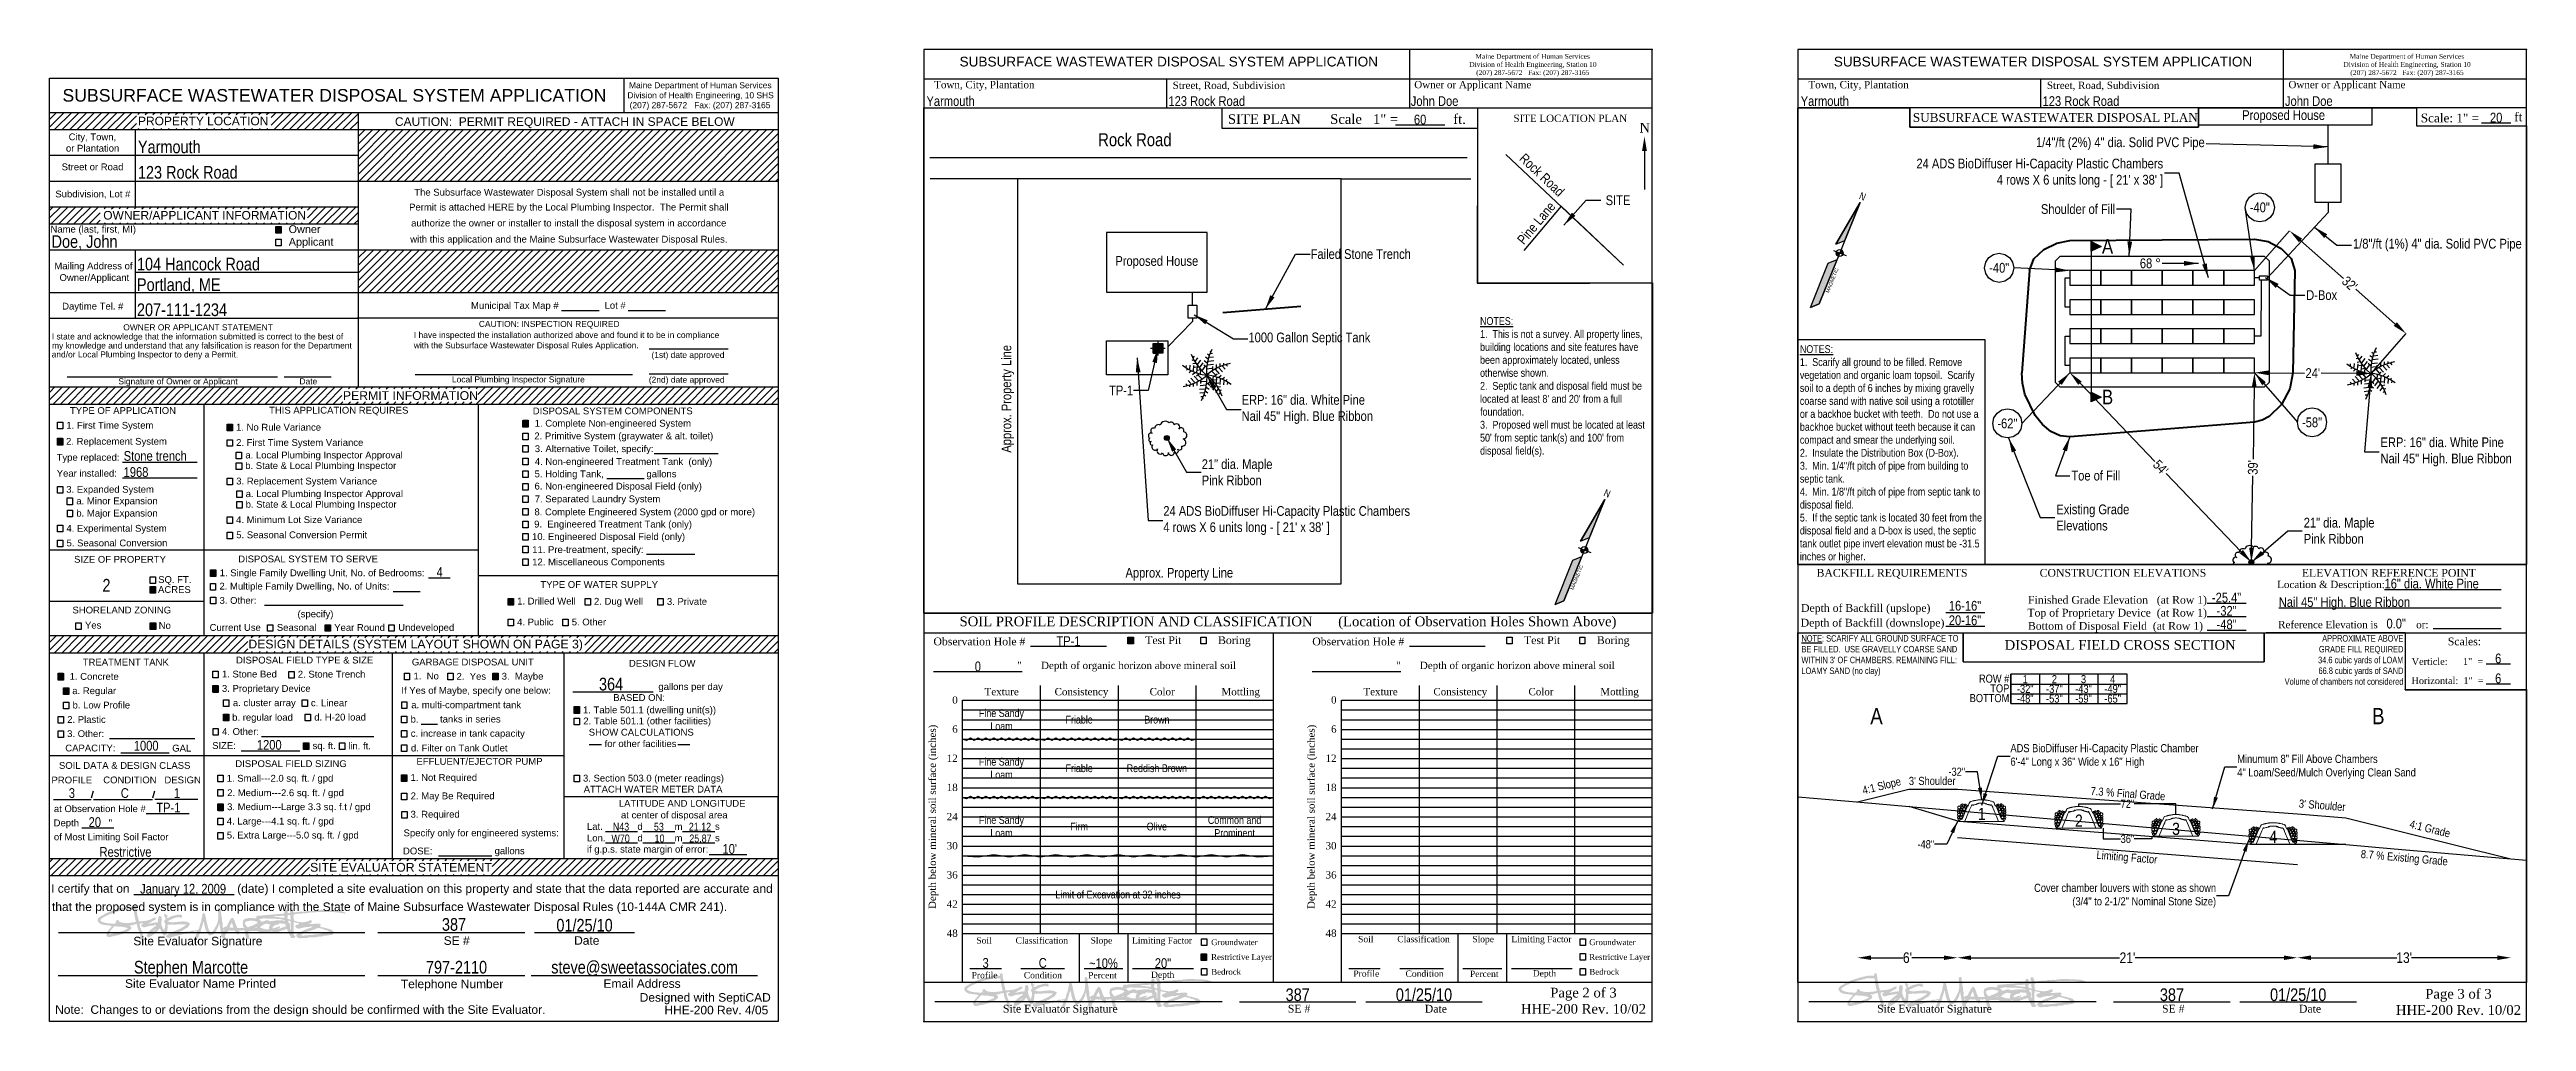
# Paper-space layout 'HHE-200' of a CAD drawing. Extents: x 0 to 25.5, y 0 to 10.
# The model-space entities are those that its viewports show. They can reach past a viewport. Long polylines and large blocks are cut down to what shows.
import ezdxf
from ezdxf.enums import TextEntityAlignment as Align
from ezdxf.lldxf.tags import DXFTag

# ---------------------------------------------------------------- set-up
doc = ezdxf.new("R2010")
doc.units = 0
doc.header["$MEASUREMENT"] = 0
doc.layers.get('0').update_dxf_attribs({"lineweight": 30})
for name, color, linetype, lineweight in [('FORM_HHE-200', 7, 'Continuous', 30), ('FORM_INPUT', 7, 'Continuous', 30), ('SEPTICAD', 7, 'Continuous', 30)]:
    doc.layers.add(name, color=color, linetype=linetype, lineweight=lineweight)
doc.layers.add('SEPTICAD_GUIDES', color=7, linetype='Continuous', plot=False)
doc.styles.add('ARIAL', font='ARIAL.TTF')
doc.styles.add('SEPTICAD', font='ARIALN.TTF')
doc.styles.get("Standard").update_dxf_attribs({"font": 'ARIALN.TTF'})
doc.styles.add('TIMES_ROMAN', font='TIMES.TTF')
tags = doc.linetypes.add('DASHED2', pattern=[0.375, 0.25, -0.125]).pattern_tags.tags
tags[6:7] = [DXFTag(74, 4), DXFTag(75, 0), DXFTag(340, '0'), DXFTag(46, 1.0), DXFTag(50, 0.0), DXFTag(44, 0.0), DXFTag(45, 0.0)]
tags[4:5] = [DXFTag(74, 4), DXFTag(75, 0), DXFTag(340, '0'), DXFTag(46, 1.0), DXFTag(50, 0.0), DXFTag(44, 0.0), DXFTag(45, 0.0)]
tags = doc.linetypes.add('DEMO8', pattern=[0.09375, 0.03125, -0.0625]).pattern_tags.tags
tags[6:7] = [DXFTag(74, 4), DXFTag(75, 0), DXFTag(340, '0'), DXFTag(46, 1.0), DXFTag(50, 0.0), DXFTag(44, 0.0), DXFTag(45, 0.0)]
tags[4:5] = [DXFTag(74, 4), DXFTag(75, 0), DXFTag(340, '0'), DXFTag(46, 1.0), DXFTag(50, 0.0), DXFTag(44, 0.0), DXFTag(45, 0.0)]
doc.dimstyles.new('SEPTICAD', dxfattribs={"dimtxt": 2, "dimasz": 3, "dimexe": 0, "dimexo": 0, "dimgap": 0.3, "dimtad": 0, "dimdec": 1, "dimrnd": 0.1, "dimzin": 12, "dimdsep": 46, "dimtxsty": 'SEPTICAD', "dimcen": 0, "dimadec": 0, "dimazin": 0, "dimtfac": 1, "dimtdec": 1, "dimtix": 1, "dimtofl": 0, "dimtmove": 0, "dimatfit": 3, "dimfxl": 0, "dimtolj": 1, "dimtzin": 12, "dimarcsym": 0})

psp = doc.layouts.new('HHE-200')

# ---------------------------------------------------------------- texts
at = {"layer": 'FORM_HHE-200'}
for s, height, style, p in [('Maine Department of Human Services', 0.05, 'TIMES_ROMAN', (14.679, 9.905)), ('Maine Department of Human Services', 0.05, 'TIMES_ROMAN', (23.679, 9.905, 0.068)), ('SUBSURFACE WASTEWATER DISPOSAL SYSTEM APPLICATION', 0.1, 'ARIAL', (9.369, 9.826)), ('Division of Health Engineering, Station 10', 0.05, 'TIMES_ROMAN', (14.616, 9.822)), ('(207) 287-5672   Fax: (207) 287-3165', 0.05, 'TIMES_ROMAN', (14.687, 9.738)), ('SUBSURFACE WASTEWATER DISPOSAL SYSTEM APPLICATION', 0.1, 'ARIAL', (18.369, 9.826, 0.068)), ('Division of Health Engineering, Station 10', 0.05, 'TIMES_ROMAN', (23.616, 9.822, 0.068)), ('(207) 287-5672   Fax: (207) 287-3165', 0.05, 'TIMES_ROMAN', (23.687, 9.738, 0.068)), ('SUBSURFACE WASTEWATER DISPOSAL SYSTEM APPLICATION', 0.13, 'ARIAL', (0.133, 9.464)), ('Division of Health Engineering, 10 SHS', 0.062, 'ARIAL', (5.949, 9.499)), ('Maine Department of Human Services', 0.062, 'ARIAL', (5.966, 9.602)), ('(207) 287-5672   Fax: (207) 287-3165', 0.062, 'ARIAL', (5.972, 9.397)), ('PROPERTY LOCATION', 0.0882, 'ARIAL', (0.911, 9.221)), ('CAUTION:  PERMIT REQUIRED - ATTACH IN SPACE BELOW', 0.0882, 'ARIAL', (3.556, 9.215)), ('N', 0.1, 'TIMES_ROMAN', (16.368, 9.146, 0.017)), ('or Plantation', 0.07, 'ARIAL', (0.169, 8.95)), ('City, Town,', 0.07, 'ARIAL', (0.197, 9.067)), ('Street or Road', 0.07, 'ARIAL', (0.125, 8.758)), ('Subdivision, Lot #', 0.07, 'ARIAL', (0.06, 8.479)), ('Permit is attached HERE by the Local Plumbing Inspector.  The Permit shall', 0.07, 'ARIAL', (3.702, 8.344)), ('The Subsurface Wastewater Disposal System shall not be installed until a', 0.07, 'ARIAL', (3.755, 8.497)), ('Name (last, first, MI)', 0.07, 'ARIAL', (0.01, 8.117)), ('OWNER/APPLICANT INFORMATION', 0.0882, 'ARIAL', (0.553, 8.251)), ('Owner', 0.08, 'ARIAL', (2.461, 8.112)), ('authorize the owner or installer to install the disposal system in accordance', 0.07, 'ARIAL', (3.723, 8.18)), ('Applicant', 0.08, 'ARIAL', (2.463, 7.982)), ('with this application and the Maine Subsurface Wastewater Disposal Rules.', 0.07, 'ARIAL', (3.713, 8.014)), ('Mailing Address of', 0.07, 'ARIAL', (0.05, 7.739)), ('Owner/Applicant', 0.07, 'ARIAL', (0.103, 7.619)), ('Daytime Tel. #', 0.07, 'ARIAL', (0.13, 7.325)), ('Municipal Tax Map #', 0.07, 'ARIAL', (4.339, 7.332)), ('Lot #', 0.07, 'ARIAL', (5.714, 7.333)), ('OWNER OR APPLICANT STATEMENT', 0.062, 'ARIAL', (0.759, 7.111)), ('CAUTION: INSPECTION REQUIRED', 0.062, 'ARIAL', (4.42, 7.146)), ('and/or Local Plumbing Inspector to deny a Permit.', 0.062, 'ARIAL', (0.022, 6.832)), ('my knowledge and understand that any falsification is reason for the Department', 0.062, 'ARIAL', (0.026, 6.924)), ('I state and acknowledge that the information submitted is correct to the best of', 0.062, 'ARIAL', (0.024, 7.017)), ('with the Subsurface Wastewater Disposal Rules Application.', 0.062, 'ARIAL', (3.75, 6.926)), ('I have inspected the installation authorized above and found it to be in compliance', 0.062, 'ARIAL', (3.751, 7.032)), ('(1st) date approved', 0.062, 'ARIAL', (6.197, 6.827)), ('Local Plumbing Inspector Signature', 0.062, 'ARIAL', (4.143, 6.575)), ('(2nd) date approved', 0.062, 'ARIAL', (6.17, 6.572)), ('Signature of Owner or Applicant', 0.062, 'ARIAL', (0.709, 6.555)), ('Date', 0.062, 'ARIAL', (2.573, 6.555)), ('PERMIT INFORMATION', 0.09, 'ARIAL', (3.021, 6.395)), ('1. First Time System', 0.07, 'ARIAL', (0.173, 6.099)), ('TYPE OF APPLICATION', 0.07, 'ARIAL', (0.21, 6.251)), ('1. No Rule Variance', 0.07, 'ARIAL', (1.92, 6.079)), ('THIS APPLICATION REQUIRES', 0.07, 'ARIAL', (2.26, 6.254)), ('DISPOSAL SYSTEM COMPONENTS', 0.07, 'ARIAL', (4.975, 6.247)), ('1. Complete Non-engineered System', 0.07, 'ARIAL', (4.995, 6.12)), ('2. Replacement System', 0.07, 'ARIAL', (0.17, 5.934)), ('2. First Time System Variance', 0.07, 'ARIAL', (1.921, 5.922)), ('a. Local Plumbing Inspector Approval', 0.07, 'ARIAL', (2.016, 5.793)), ('2. Primitive System (graywater & alt. toilet)', 0.07, 'ARIAL', (4.991, 5.99)), ('3. Alternative Toilet, specify:', 0.07, 'ARIAL', (4.996, 5.858)), ('Type replaced:', 0.07, 'ARIAL', (0.073, 5.769)), ('Year installed:', 0.07, 'ARIAL', (0.074, 5.605)), ('b. State & Local Plumbing Inspector', 0.07, 'ARIAL', (2.015, 5.684)), ('5. Holding Tank,', 0.07, 'ARIAL', (4.994, 5.599)), ('4. Non-engineered Treatment Tank  (only)', 0.07, 'ARIAL', (4.996, 5.726)), ('gallons', 0.07, 'ARIAL', (6.145, 5.599)), ('3. Expanded System', 0.07, 'ARIAL', (0.172, 5.44)), ('a. Minor Expansion', 0.07, 'ARIAL', (0.276, 5.321)), ('3. Replacement System Variance', 0.07, 'ARIAL', (1.922, 5.525)), ('a. Local Plumbing Inspector Approval', 0.07, 'ARIAL', (2.019, 5.395)), ('b. State & Local Plumbing Inspector', 0.07, 'ARIAL', (2.019, 5.286)), ('6. Non-engineered Disposal Field (only)', 0.07, 'ARIAL', (4.993, 5.473)), ('7. Separated Laundry System', 0.07, 'ARIAL', (4.995, 5.342)), ('4. Experimental System', 0.07, 'ARIAL', (0.174, 5.039)), ('b. Major Expansion', 0.07, 'ARIAL', (0.276, 5.195)), ('4. Minimum Lot Size Variance', 0.07, 'ARIAL', (1.921, 5.128)), ('9.  Engineered Treatment Tank (only)', 0.07, 'ARIAL', (4.989, 5.082)), ('8. Complete Engineered System (2000 gpd or more)', 0.07, 'ARIAL', (4.992, 5.208)), ('5. Seasonal Conversion', 0.07, 'ARIAL', (0.175, 4.888)), ('5. Seasonal Conversion Permit', 0.07, 'ARIAL', (1.922, 4.972)), ('10. Engineered Disposal Field (only)', 0.07, 'ARIAL', (4.967, 4.954)), ('11. Pre-treatment, specify:', 0.07, 'ARIAL', (4.969, 4.82)), ('SIZE OF PROPERTY', 0.07, 'ARIAL', (0.253, 4.72)), ('1. Single Family Dwelling Unit, No. of Bedrooms:', 0.07, 'ARIAL', (1.752, 4.581)), ('DISPOSAL SYSTEM TO SERVE', 0.07, 'ARIAL', (1.942, 4.724)), ('12. Miscellaneous Components', 0.07, 'ARIAL', (4.969, 4.693)), ('ACRES', 0.07, 'ARIAL', (1.117, 4.409)), ('SQ. FT.', 0.07, 'ARIAL', (1.118, 4.512)), ('3. Other:', 0.07, 'ARIAL', (1.75, 4.297)), ('2. Multiple Family Dwelling, No. of Units:', 0.07, 'ARIAL', (1.749, 4.444)), ('1. Drilled Well', 0.07, 'ARIAL', (4.814, 4.29)), ('TYPE OF WATER SUPPLY', 0.07, 'ARIAL', (5.053, 4.461)), ('2. Dug Well', 0.07, 'ARIAL', (5.605, 4.288)), ('3. Private', 0.07, 'ARIAL', (6.356, 4.286)), ('Finished Grade Elevation   (at Row 1)', 0.08, 'TIMES_ROMAN', (20.369, 4.298, 0.068)), ('Location & Description:', 0.075, 'TIMES_ROMAN', (22.934, 4.459, 0.068)), ('SHORELAND ZONING', 0.07, 'ARIAL', (0.236, 4.198)), ('Yes', 0.07, 'ARIAL', (0.365, 4.042)), ('No', 0.07, 'ARIAL', (1.124, 4.039)), ('Current Use', 0.07, 'ARIAL', (1.648, 4.019)), ('Seasonal', 0.07, 'ARIAL', (2.34, 4.019)), ('(specify)', 0.07, 'ARIAL', (2.553, 4.158)), ('Year Round', 0.07, 'ARIAL', (2.931, 4.018)), ('Undeveloped', 0.07, 'ARIAL', (3.59, 4.019)), ('4. Public', 0.07, 'ARIAL', (4.814, 4.075)), ('5. Other', 0.07, 'ARIAL', (5.376, 4.075)), ('Depth of Backfill (downslope)', 0.08, 'TIMES_ROMAN', (18.028, 4.063, 0.068)), ('Depth of Backfill (upslope)', 0.08, 'TIMES_ROMAN', (18.032, 4.214, 0.068)), ('Top of Proprietary Device  (at Row 1)', 0.08, 'TIMES_ROMAN', (20.362, 4.166, 0.068)), ('Bottom of Disposal Field  (at Row 1)', 0.08, 'TIMES_ROMAN', (20.368, 4.03, 0.068)), ('DESIGN DETAILS (SYSTEM LAYOUT SHOWN ON PAGE 3)', 0.09, 'ARIAL', (2.047, 3.838)), ('1. Concrete', 0.07, 'ARIAL', (0.207, 3.515)), ('TREATMENT TANK', 0.07, 'ARIAL', (0.342, 3.662)), ('1. Stone Bed', 0.07, 'ARIAL', (1.775, 3.539)), ('DISPOSAL FIELD TYPE & SIZE', 0.07, 'ARIAL', (1.92, 3.683)), ('2. Stone Trench', 0.07, 'ARIAL', (2.556, 3.538)), ('GARBAGE DISPOSAL UNIT', 0.07, 'ARIAL', (3.73, 3.663)), ('1.  No', 0.07, 'ARIAL', (3.747, 3.519)), ('2.  Yes', 0.07, 'ARIAL', (4.19, 3.516)), ('3.  Maybe', 0.07, 'ARIAL', (4.655, 3.517)), ('DESIGN FLOW', 0.07, 'ARIAL', (5.965, 3.65)), ('a. Regular', 0.07, 'ARIAL', (0.234, 3.368)), ('3. Proprietary Device', 0.07, 'ARIAL', (1.775, 3.391)), ('a. cluster array', 0.07, 'ARIAL', (1.888, 3.244)), ('c. Linear', 0.07, 'ARIAL', (2.691, 3.243)), ('If Yes of Maybe, specify one below:', 0.07, 'ARIAL', (3.622, 3.371)), ('BASED ON:', 0.07, 'ARIAL', (5.804, 3.298)), ('gallons per day', 0.07, 'ARIAL', (6.268, 3.41)), ('2. Plastic', 0.07, 'ARIAL', (0.182, 3.072)), ('b. Low Profile', 0.07, 'ARIAL', (0.237, 3.22)), ('b. regular load', 0.07, 'ARIAL', (1.88, 3.094)), ('d. H-20 load', 0.07, 'ARIAL', (2.725, 3.096)), ('b.', 0.07, 'ARIAL', (3.717, 3.075)), ('a. multi-compartment tank', 0.07, 'ARIAL', (3.724, 3.223)), ('tanks in series', 0.07, 'ARIAL', (4.02, 3.076)), ('1. Table 501.1 (dwelling unit(s))', 0.07, 'ARIAL', (5.492, 3.171)), ('2. Table 501.1 (other facilities)', 0.07, 'ARIAL', (5.495, 3.057)), ('CAPACITY:', 0.07, 'ARIAL', (0.162, 2.778)), ('3. Other:', 0.07, 'ARIAL', (0.181, 2.926)), ('GAL', 0.07, 'ARIAL', (1.263, 2.777)), ('SIZE:', 0.07, 'ARIAL', (1.674, 2.804)), ('4. Other:', 0.07, 'ARIAL', (1.776, 2.948)), ('sq. ft.', 0.07, 'ARIAL', (2.708, 2.802)), ('lin. ft.', 0.07, 'ARIAL', (3.075, 2.8)), ('c. increase in tank capacity', 0.07, 'ARIAL', (3.719, 2.929)), ('d. Filter on Tank Outlet', 0.07, 'ARIAL', (3.721, 2.778)), ('SHOW CALCULATIONS', 0.07, 'ARIAL', (5.551, 2.941)), ('for other facilities', 0.07, 'ARIAL', (5.715, 2.823)), ('SOIL DATA & DESIGN CLASS', 0.07, 'ARIAL', (0.097, 2.599)), ('DISPOSAL FIELD SIZING', 0.07, 'ARIAL', (1.913, 2.617)), ('EFFLUENT/EJECTOR PUMP', 0.07, 'ARIAL', (3.777, 2.641)), ('PROFILE', 0.07, 'ARIAL', (0.02, 2.449)), ('CONDITION', 0.07, 'ARIAL', (0.553, 2.45)), ('DESIGN', 0.07, 'ARIAL', (1.183, 2.45)), ('1. Small---2.0 sq. ft. / gpd', 0.07, 'ARIAL', (1.824, 2.467)), ('2. Medium---2.6 sq. ft. / gpd', 0.07, 'ARIAL', (1.829, 2.318)), ('2. May Be Required', 0.07, 'ARIAL', (3.718, 2.286)), ('1. Not Required', 0.07, 'ARIAL', (3.717, 2.475)), ('3. Section 503.0 (meter readings)', 0.07, 'ARIAL', (5.492, 2.468)), ('ATTACH WATER METER DATA', 0.07, 'ARIAL', (5.499, 2.355)), ('at Observation Hole #', 0.07, 'ARIAL', (0.045, 2.154)), ('Depth', 0.07, 'ARIAL', (0.042, 2.008)), ('"', 0.07, 'ARIAL', (0.609, 2.008)), ('4. Large---4.1 sq. ft. / gpd', 0.07, 'ARIAL', (1.825, 2.026)), ('3. Medium---Large 3.3 sq. f.t / gpd', 0.07, 'ARIAL', (1.828, 2.174)), ('3. Required', 0.07, 'ARIAL', (3.717, 2.097)), ('Lat.', 0.07, 'ARIAL', (5.533, 1.971)), ('LATITUDE AND LONGITUDE', 0.07, 'ARIAL', (5.861, 2.209)), ('at center of disposal area', 0.07, 'ARIAL', (5.883, 2.089)), ('d', 0.07, 'ARIAL', (6.052, 1.971)), ('of Most Limiting Soil Factor', 0.07, 'ARIAL', (0.045, 1.864)), ('5. Extra Large---5.0 sq. ft. / gpd', 0.07, 'ARIAL', (1.825, 1.882)), ('DOSE:', 0.07, 'ARIAL', (3.639, 1.719)), ('Specify only for engineered systems:', 0.07, 'ARIAL', (3.645, 1.905)), ('gallons', 0.07, 'ARIAL', (4.582, 1.721)), ('if g.p.s. state margin of error:', 0.07, 'ARIAL', (5.532, 1.737)), ('Lon.', 0.07, 'ARIAL', (5.533, 1.853)), ('d', 0.07, 'ARIAL', (6.053, 1.853)), ('m', 0.07, 'ARIAL', (6.435, 1.97)), ('m', 0.07, 'ARIAL', (6.435, 1.852)), ('s', 0.07, 'ARIAL', (6.851, 1.972)), ('s', 0.07, 'ARIAL', (6.851, 1.854)), ('SITE EVALUATOR STATEMENT', 0.09, 'ARIAL', (2.682, 1.541)), ('I certify that on', 0.0882, 'ARIAL', (0.016, 1.324)), ('(date) I completed a site evaluation on this property and state that the data reported are accurate and', 0.0882, 'ARIAL', (1.932, 1.323)), ('that the proposed system is in compliance with the State of Maine Subsurface Wastewater Disposal Rules (10-144A CMR 241).', 0.0882, 'ARIAL', (0.025, 1.136)), ('Site Evaluator Signature', 0.0882, 'ARIAL', (0.863, 0.783)), ('SE #', 0.0882, 'ARIAL', (4.058, 0.788)), ('Date', 0.0882, 'ARIAL', (5.401, 0.789)), ('Site Evaluator Name Printed', 0.0882, 'ARIAL', (0.777, 0.346)), ('Telephone Number', 0.0882, 'ARIAL', (3.617, 0.342)), ('Email Address', 0.0882, 'ARIAL', (5.703, 0.346)), ('Designed with SeptiCAD', 0.0882, 'ARIAL', (6.076, 0.203)), ('Note:  Changes to or deviations from the design should be confirmed with the Site Evaluator.', 0.0882, 'ARIAL', (0.058, 0.078)), ('HHE-200 Rev. 4/05', 0.0882, 'ARIAL', (6.331, 0.073))]:
    psp.add_text(s, height=height, dxfattribs=dict(at, style=style)).set_placement(p)
at = {"layer": 'FORM_HHE-200', "style": 'TIMES_ROMAN'}
for s, p in [('0', (9.35, 3.248)), ('0', (13.25, 3.248)), ('6', (9.35, 2.948)), ('6', (13.25, 2.948)), ('12', (9.35, 2.648)), ('12', (13.25, 2.648)), ('18', (9.35, 2.348)), ('18', (13.25, 2.348)), ('24', (9.35, 2.048)), ('24', (13.25, 2.048)), ('30', (9.35, 1.748)), ('30', (13.25, 1.748)), ('36', (9.35, 1.448)), ('36', (13.25, 1.448)), ('42', (9.35, 1.148)), ('42', (13.25, 1.148)), ('48', (9.35, 0.848)), ('48', (13.25, 0.848))]:
    psp.add_text(s, height=0.075, dxfattribs=at).set_placement(p, align=Align.BOTTOM_RIGHT)
for s, insert, char_height, width, attachment_point in [('Town, City, Plantation', (9.108, 9.577), 0.075, 1.06737, 7), ('Street, Road, Subdivision', (11.563, 9.577), 0.075, 1.31917, 7), ('Owner or Applicant Name', (14.05, 9.578), 0.075, 1.3796, 7), ('Town, City, Plantation', (18.108, 9.577, 0.068), 0.075, 1.06737, 7), ('Street, Road, Subdivision', (20.563, 9.577, 0.068), 0.075, 1.31917, 7), ('Owner or Applicant Name', (23.05, 9.578, 0.068), 0.075, 1.3796, 7), ('SITE PLAN        Scale   1" =               ft.}', (12.131, 9.233), 0.1, 2.7212, 7), ('SITE LOCATION PLAN', (15.071, 9.254), 0.075, 1.3023, 7), ('SUBSURFACE WASTEWATER DISPOSAL PLAN', (20.65, 9.3), 0.09, 4.7, 5), ('Scale: 1" =', (24.412, 9.249, 0.068), 0.09, 0.59644, 7), ('ft', (25.374, 9.261, 0.068), 0.09, 0.08703, 7), ('SOIL PROFILE DESCRIPTION AND CLASSIFICATION       (Location of Observation Holes Shown Above)', (12.75, 4.1), 0.1, 7.4988, 5), ('Observation Hole #', (9.1, 3.95), 0.08, 1.05919, 1), ('Test Pit', (11.28, 3.963), 0.08, 0.38477, 1), ('Boring', (12.03, 3.963), 0.08, 0.5852, 1), ('Observation Hole #', (13, 3.95), 0.08, 1.13604, 1), ('Test Pit', (15.18, 3.963), 0.08, 0.38477, 1), ('Boring', (15.93, 3.963), 0.08, 0.54751, 1), ('DISPOSAL FIELD CROSS SECTION', (21.317, 3.873), 0.1, 3.1, 5), ('"       Depth of organic horizon above mineral soil', (9.963, 3.701), 0.075, 2.2109, 1), ('"       Depth of organic horizon above mineral soil', (13.863, 3.701), 0.075, 2.2109, 1), ('        Texture             Consistency               Color                 Mottling', (9.4, 3.431), 0.075, 3.2, 1), ('        Texture             Consistency               Color                 Mottling', (13.3, 3.431), 0.075, 3.2, 1), ('       Soil          Classification', (9.37, 0.866), 0.065, 1.2, 1), ('      Slope', (10.57, 0.866), 0.065, 0.5, 1), ('Limiting Factor', (11.144, 0.866), 0.065, 0.60646, 1), ('Groundwater', (11.959, 0.845), 0.06, 0.61332, 1), ('       Soil          Classification', (13.3, 0.88), 0.065, 1.2, 1), ('      Slope', (14.5, 0.88), 0.065, 0.5, 1), ('Limiting Factor', (15.05, 0.88), 0.065, 0.60646, 1), ('Groundwater', (15.851, 0.845), 0.06, 0.61332, 1), ('     Profile           Condition', (9.37, 0.509), 0.065, 1.2, 1), ('           Depth', (11.07, 0.513), 0.065, 0.6933, 1), ('Restrictive Layer', (11.959, 0.693), 0.06, 0.61332, 1), ('Bedrock', (11.96, 0.54), 0.06, 0.61332, 1), ('     Profile           Condition', (13.3, 0.524), 0.065, 1.2, 1), ('     Percent', (14.5, 0.522), 0.065, 0.5, 1), ('           Depth', (15, 0.528), 0.065, 0.6933, 1), ('Restrictive Layer', (15.851, 0.693), 0.06, 0.61332, 1), ('Bedrock', (15.853, 0.54), 0.06, 0.61332, 1), ('     Percent', (10.57, 0.508), 0.065, 0.5, 1), ('Page 2 of 3\\PHHE-200 Rev. 10/02', (15.792, 0.212), 0.1, 1.26544, 5), ('Page 3 of 3\\PHHE-200 Rev. 10/02', (24.8, 0.2), 0.1, 1.30077, 5), ('Site Evaluator Signature                                                          SE #                                       Date', (9.815, 0.171), 0.08, 6.546, 1), ('Site Evaluator Signature                                                          SE #                                       Date', (18.815, 0.171), 0.08, 6.546, 1)]:
    psp.add_mtext(s, dxfattribs=dict(at, insert=insert, char_height=char_height, width=width, attachment_point=attachment_point))
for s, insert, char_height, width, attachment_point, line_spacing_factor in [('BACKFILL REQUIREMENTS', (18.969, 4.656), 0.08, 1.8278, 2, 1.05), ('CONSTRUCTION ELEVATIONS', (21.346, 4.656), 0.08, 1.8278, 2, 1.05), ('ELEVATION REFERENCE POINT', (24.084, 4.656), 0.08, 1.8278, 2, 1.05), ('Reference Elevation is', (22.944, 4.121), 0.075, 2.5403, 1, 1.05), ('or:', (24.365, 4.121), 0.075, 0.14141, 1, 1.05), ('Scales:', (24.69, 3.95), 0.08, 0.41468, 1, 0.8), ('Verticle:      1"  = ', (24.318, 3.739), 0.07, 1.1734, 1, 0.8), ('Horizontal:  1"  = ', (24.316, 3.542), 0.07, 1.1734, 1, 0.8)]:
    psp.add_mtext(s, dxfattribs=dict(at, insert=insert, char_height=char_height, width=width, attachment_point=attachment_point, line_spacing_factor=line_spacing_factor))
at = {"layer": 'FORM_HHE-200', "char_height": 0.075, "width": 2.4078, "attachment_point": 8, "rotation": 90, "style": 'TIMES_ROMAN'}
for insert in [(9.15, 2.105), (13.05, 2.105)]:
    psp.add_mtext('Depth below mineral soil surface (inches)', dxfattribs=dict(at, insert=insert))
at = {"layer": 'FORM_INPUT', "style": 'SEPTICAD'}
for s, height, p in [('Yarmouth', 0.1, (9.028, 9.42)), ('123 Rock Road', 0.1, (11.519, 9.42)), ('John Doe', 0.1, (14.014, 9.42)), ('Yarmouth', 0.1, (18.028, 9.42)), ('123 Rock Road', 0.1, (20.519, 9.42)), ('John Doe', 0.1, (23.014, 9.42)), ('Yarmouth', 0.13, (0.91, 8.934)), ('123 Rock Road', 0.13, (0.91, 8.672)), ('Doe, John', 0.13, (0.021, 7.96)), ('104 Hancock Road', 0.13, (0.9, 7.728)), ('Portland, ME', 0.13, (0.9, 7.516)), ('207-111-1234', 0.13, (0.9, 7.258)), ('Stone trench', 0.1, (0.763, 5.769)), ('1968', 0.1, (0.763, 5.603)), ('Nail 45" High. Blue Ribbon', 0.1, (22.95, 4.265)), ('16" dia. White Pine', 0.1, (24.039, 4.455))]:
    psp.add_text(s, height=height, dxfattribs=at).set_placement(p)
for s, height, p in [('60', 0.1, (14.11, 9.23)), ('20', 0.1, (25.188, 9.25)), ('4', 0.1, (4.017, 4.575)), ('2', 0.13, (0.586, 4.423)), ('-25.4"', 0.1, (22.413, 4.311)), ('20-16"', 0.1, (19.72, 4.078)), ('16-16"', 0.1, (19.72, 4.227)), ('-32"', 0.1, (22.413, 4.175)), ('-48"', 0.1, (22.413, 4.035)), ('TP-1', 0.1, (10.49, 3.864)), ('0', 0.1, (9.557, 3.603)), ('6', 0.1, (25.209, 3.685)), ('6', 0.1, (25.209, 3.48)), ('364', 0.13, (5.781, 3.406)), ('1000', 0.1, (0.995, 2.787)), ('1200', 0.1, (2.262, 2.796)), ('3', 0.1, (0.23, 2.3)), ('C', 0.1, (0.775, 2.3)), ('1', 0.1, (1.312, 2.3)), ('20', 0.1, (0.466, 2.001)), ('TP-1', 0.1, (1.223, 2.15)), ('N43', 0.08, (5.883, 1.964)), ('53', 0.08, (6.273, 1.964)), ('21.12', 0.08, (6.696, 1.964)), ('Restrictive', 0.1, (0.782, 1.694)), ('W70', 0.08, (5.879, 1.843)), ('10', 0.08, (6.28, 1.843)), ('25.87', 0.08, (6.701, 1.843)), ("10'", 0.1, (7.003, 1.725)), ('January 12, 2009', 0.1, (1.375, 1.315)), ('387', 0.13, (4.164, 0.933)), ('Stephen Marcotte', 0.13, (1.457, 0.493)), ('797-2110', 0.13, (4.19, 0.493)), ('steve@sweetassociates.com', 0.13, (6.126, 0.493)), ('3', 0.1, (9.637, 0.552)), ('C', 0.1, (10.225, 0.552)), ('~10%', 0.1, (10.85, 0.549)), ('20"', 0.1, (11.463, 0.55))]:
    psp.add_text(s, height=height, dxfattribs=at).set_placement(p, align=Align.CENTER)
at = {"layer": 'FORM_INPUT'}
psp.add_text('0.0"', height=0.1, dxfattribs=at).set_placement((24.059, 4.044))
at = {"layer": 'FORM_INPUT', "char_height": 0.08, "width": 0.66, "attachment_point": 5, "style": 'SEPTICAD'}
for s, insert in [('Fine Sandy Loam', (9.8, 3.105)), ('Friable', (10.6, 3.105)), ('Brown', (11.4, 3.105)), ('Fine Sandy Loam', (9.8, 2.605)), ('Friable', (10.6, 2.605)), ('Reddish Brown', (11.4, 2.605)), ('Fine Sandy Loam', (9.8, 2.005)), ('Firm', (10.6, 2.005)), ('Olive', (11.4, 2.005)), ('Common and Prominent', (12.2, 2.005))]:
    psp.add_mtext(s, dxfattribs=dict(at, insert=insert))
at = {"layer": 'FORM_INPUT', "insert": (11, 1.305), "char_height": 0.08, "attachment_point": 5, "style": 'SEPTICAD'}
psp.add_mtext('Limit of Excavation at 32 inches', dxfattribs=at)
at = {"layer": 'SEPTICAD', "style": 'SEPTICAD'}
for s, p in [('01/25/10', (5.508, 0.925)), ('387', (12.85, 0.21)), ('01/25/10', (14.15, 0.21)), ('387', (21.85, 0.21)), ('01/25/10', (23.15, 0.21))]:
    psp.add_text(s, height=0.13, dxfattribs=at).set_placement(p, align=Align.CENTER)
at = {"layer": 'SEPTICAD', "char_height": 0.1, "attachment_point": 8, "style": 'SEPTICAD'}
for s, insert, rotation in [('Rock Road', (15.329, 8.673), 316.7197), ('Pine Lane', (15.345, 8.182), 49.8788)]:
    psp.add_mtext(s, dxfattribs=dict(at, insert=insert, rotation=rotation))
at = {"layer": 'SEPTICAD', "insert": (16.02, 8.449), "char_height": 0.1, "attachment_point": 4, "style": 'SEPTICAD'}
psp.add_mtext('SITE', dxfattribs=at)

msp = doc.modelspace()

# ---------------------------------------------------------------- texts
at = {"layer": 'SEPTICAD', "style": 'SEPTICAD'}
for s, p in [('A', (-85.79, 31.29)), ('B', (286.21, 31.29))]:
    msp.add_text(s, height=12, dxfattribs=at).set_placement(p, align=Align.MIDDLE_CENTER)
msp.add_text("3' Shoulder", height=6, dxfattribs=at).set_placement((-61.79, -21.51), align=Align.BOTTOM_LEFT)
for s, rotation, p in [('4:1 Slope', 14.0362, (-80.85, -24.98)), ('7.3 % Final Grade', 355.8201, (100.28, -30.92)), ("3' Shoulder", 355.4999, (244.21, -39.54)), ('4:1 Grade', 345.9638, (323.34, -56.74))]:
    msp.add_text(s, height=6, rotation=rotation, dxfattribs=at).set_placement(p, align=Align.BOTTOM_CENTER)
for s, rotation, p in [('Limiting Factor', 355.4622, (100.09, -70.21)), ('8.7 % Existing Grade', 355.0106, (305.71, -70.56))]:
    msp.add_text(s, height=6, rotation=rotation, dxfattribs=at).set_placement(p, align=Align.TOP_CENTER)
for s, insert, char_height, attachment_point in [('Rock Road', (644.36, 921.73), 8, 8), ('Failed Stone Trench', (752.94, 855.22), 6, 4), ('Proposed House', (35.46, 834.71), 2, 4), ('1/4"/ft (2%) 4" dia. Solid PVC Pipe', (27.75, 829.12), 2, 6), ("24 ADS BioDiffuser Hi-Capacity Plastic Chambers\\P4 rows X 6 units long - [ 21' x 38' ]", (19.19, 823.08), 2, 6), ('Shoulder of Fill', (9.31, 815.66), 2, 6), ('A', (6.6, 808), 3, 4), ('1/8"/ft (1%) 4" dia. Solid PVC Pipe', (58.29, 808.25), 2, 4), ('1000 Gallon Septic Tank', (714.52, 802.87), 6, 4), ('68 %%d', (18.7, 804.5), 2, 6), ('D-Box', (48.65, 797.96), 2, 4), ('B', (6.6, 777), 3, 4), ('TP-1', (643.3, 771.1), 6, 6), ('ERP: 16" dia. White Pine\\PNail 45" High. Blue Ribbon', (63.95, 765.71), 2, 4), ('ERP: 16" dia. White Pine\\PNail 45" High. Blue Ribbon', (710.29, 759.33), 6, 4), ('Toe of Fill', (0.3, 760.81), 2, 4), ('Existing Grade\\PElevations', (-2.8, 752.19), 2, 4), ('21" dia. Maple\\PPink Ribbon', (48.14, 749.46), 2, 4), ('21" dia. Maple\\PPink Ribbon', (685.64, 720.5), 6, 4), ("24 ADS BioDiffuser Hi-Capacity Plastic Chambers\\P4 rows X 6 units long - [ 21' x 38' ]", (661.93, 690.74), 6, 4), ('Approx. Property Line', (671.79, 653.71), 6, 8), ('ADS BioDiffuser Hi-Capacity Plastic Chamber\\P6\'-4" Long x 36" Wide x 16" High', (13.51, 1.66), 6, 4), ('Minumum 8" Fill Above Chambers\\P4" Loam/Seed/Mulch Overlying Clean Sand', (181.65, -6.29), 6, 4), ('-32"', (-20.09, -9.93), 6, 6), ('-48"', (-43.06, -63.68), 6, 6), ('Cover chamber louvers with stone as shown\\P(3/4" to 2-1/2" Nominal Stone Size)', (165.91, -101.82), 6, 6)]:
    msp.add_mtext(s, dxfattribs=dict(at, insert=insert, char_height=char_height, attachment_point=attachment_point))
for s, insert, char_height, width, attachment_point in [('Proposed House', (657.89, 850.09), 6, 62.2366, 5), ("\\LNOTES:\\l\\P1.  This is not a survey. All property lines, building locations and site features have been approximately located, unless otherwise shown.\\P2.  Septic tank and disposal field must be located at least 8' and 20' from a full foundation.\\P3.  Proposed well must be located at least 50' from septic tank(s) and 100' from disposal field(s).\\P", (857.59, 730.03), 4.8, 102.1536, 7), ('\\LNOTES:\\l\\P1.  Scarify all ground to be filled. Remove vegetation and organic loam topsoil.  Scarify soil to a depth of 6 inches by mixing gravelly coarse sand with native soil using a rototiller or a backhoe bucket with teeth.  Do not use a backhoe bucket without teeth because it can compact and smear the underlying soil.\\P2.  Insulate the Distribution Box (D-Box).\\P3.  Min. 1/4"/ft pitch of pipe from building to septic tank.\\P4.  Min. 1/8"/ft pitch of pipe from septic tank to disposal field.\\P5.  If the septic tank is located 30 feet from the disposal field and a D-box is used, the septic tank outlet pipe invert elevation must be -31.5 inches or higher.\\P', (-55.6, 742.9), 1.6, 37.5762, 7), ("\\LNOTE\\l: SCARIFY ALL GROUND SURFACE TO BE FILLED.  USE GRAVELLY COARSE SAND WITHIN 3' OF CHAMBERS. REMAINING FILL: LOAMY SAND (no clay)", (-141.42, 91.3), 4.8, 117.6, 1), ('APPROXIMATE ABOVE\\PGRADE FILL REQUIRED\\P34.6 cubic yards of LOAM\\P66.8 cubic yards of SAND\\PVolume of chambers not considered', (304.8, 91.3), 4.8, 120, 3)]:
    msp.add_mtext(s, dxfattribs=dict(at, insert=insert, char_height=char_height, width=width, attachment_point=attachment_point))
at = {"layer": 'SEPTICAD', "insert": (569.78, 765.87), "char_height": 6, "attachment_point": 8, "rotation": 90, "style": 'SEPTICAD'}
msp.add_mtext('Approx. Property Line', dxfattribs=at)

# ---------------------------------------------------------------- blocks, each defined once
blk = doc.blocks.new('CHECKBOX')
blk.add_hatch(color=256).paths.add_polyline_path([(-0.027, 0.034), (-0.027, -0.034), (0.027, -0.034), (0.027, 0.034)])
blk.add_lwpolyline([(-0.027, 0.034), (0.027, 0.034), (0.027, -0.034), (-0.027, -0.034), (-0.027, 0.034)])
blk = doc.blocks.new('SOILLOG_LINE')
at = {"color": 0, "linetype": 'ByBlock', "lineweight": -2}
blk.add_lwpolyline([(0, 0), (0.04, -0.0125), (0.08, 0.0125), (0.12, -0.0125), (0.16, 0.0125), (0.2, -0.0125), (0.24, 0.0125), (0.28, -0.0125), (0.32, 0.0125), (0.36, -0.0125), (0.4, 0.0125), (0.44, -0.0125), (0.48, 0.0125), (0.52, -0.0125), (0.56, 0.0125), (0.6, -0.0125), (0.64, 0.0125), (0.68, -0.0125), (0.72, 0.0125), (0.76, -0.0125), (0.8, 0)], dxfattribs=at)
blk = doc.blocks.new('SIGNATURE')
at = {"lineweight": 0}
h = blk.add_hatch(color=256, dxfattribs=at)
h.paths.add_polyline_path([(-0.697, 0.053), (-0.693, 0.119), (-0.693, 0.119), (-0.695, 0.119), (-0.697, 0.118), (-0.699, 0.118), (-0.7, 0.118), (-0.702, 0.118), (-0.704, 0.117), (-0.706, 0.117), (-0.708, 0.117), (-0.71, 0.117), (-0.712, 0.117), (-0.714, 0.116), (-0.716, 0.116), (-0.718, 0.116), (-0.72, 0.116), (-0.722, 0.116), (-0.724, 0.116), (-0.726, 0.115), (-0.728, 0.115), (-0.73, 0.115), (-0.732, 0.115), (-0.734, 0.115), (-0.736, 0.114), (-0.738, 0.114), (-0.739, 0.114), (-0.741, 0.114), (-0.743, 0.114), (-0.744, 0.114), (-0.745, 0.114), (-0.746, 0.114), (-0.747, 0.114), (-0.748, 0.114), (-0.748, 0.114), (-0.749, 0.114), (-0.749, 0.114), (-0.749, 0.114), (-0.749, 0.115), (-0.749, 0.115), (-0.75, 0.115), (-0.75, 0.115), (-0.75, 0.115), (-0.75, 0.115), (-0.75, 0.115), (-0.75, 0.116), (-0.75, 0.116), (-0.751, 0.116), (-0.751, 0.116), (-0.751, 0.116), (-0.751, 0.116), (-0.751, 0.117), (-0.751, 0.117), (-0.751, 0.117), (-0.751, 0.117), (-0.751, 0.117), (-0.751, 0.118), (-0.751, 0.118), (-0.752, 0.118), (-0.752, 0.118), (-0.752, 0.118), (-0.752, 0.119), (-0.752, 0.119), (-0.752, 0.119), (-0.752, 0.119), (-0.752, 0.119), (-0.752, 0.12), (-0.752, 0.12), (-0.752, 0.12), (-0.752, 0.12), (-0.752, 0.12), (-0.752, 0.121), (-0.752, 0.121), (-0.752, 0.121), (-0.752, 0.121), (-0.752, 0.121), (-0.752, 0.122), (-0.752, 0.122), (-0.752, 0.122), (-0.752, 0.122), (-0.752, 0.122), (-0.752, 0.123), (-0.752, 0.123), (-0.752, 0.123), (-0.752, 0.123), (-0.752, 0.123), (-0.752, 0.124), (-0.752, 0.124), (-0.752, 0.124), (-0.752, 0.124), (-0.752, 0.124), (-0.752, 0.125), (-0.752, 0.125), (-0.752, 0.125), (-0.752, 0.125), (-0.752, 0.126), (-0.752, 0.126), (-0.752, 0.126), (-0.752, 0.126), (-0.752, 0.127), (-0.752, 0.127), (-0.752, 0.127), (-0.752, 0.127), (-0.752, 0.127), (-0.752, 0.128), (-0.752, 0.128), (-0.752, 0.128), (-0.752, 0.129), (-0.752, 0.129), (-0.752, 0.13), (-0.753, 0.131), (-0.753, 0.132), (-0.753, 0.134), (-0.754, 0.135), (-0.754, 0.137), (-0.755, 0.139), (-0.755, 0.14), (-0.756, 0.142), (-0.756, 0.144), (-0.757, 0.146), (-0.757, 0.148), (-0.758, 0.15), (-0.758, 0.152), (-0.759, 0.154), (-0.759, 0.156), (-0.76, 0.158), (-0.76, 0.16), (-0.761, 0.162), (-0.761, 0.164), (-0.762, 0.166), (-0.762, 0.168), (-0.763, 0.17), (-0.763, 0.172), (-0.763, 0.174), (-0.764, 0.176), (-0.764, 0.178), (-0.765, 0.18), (-0.765, 0.182), (-0.765, 0.183), (-0.766, 0.185), (-0.766, 0.187), (-0.767, 0.189), (-0.767, 0.191), (-0.767, 0.193), (-0.768, 0.195), (-0.768, 0.197), (-0.769, 0.199), (-0.769, 0.201), (-0.769, 0.203), (-0.77, 0.205), (-0.77, 0.207), (-0.77, 0.209), (-0.771, 0.211), (-0.771, 0.213), (-0.771, 0.215), (-0.772, 0.217), (-0.772, 0.219), (-0.772, 0.221), (-0.773, 0.223), (-0.773, 0.225), (-0.773, 0.227), (-0.774, 0.229), (-0.774, 0.231), (-0.774, 0.233), (-0.775, 0.235), (-0.775, 0.237), (-0.775, 0.239), (-0.776, 0.241), (-0.776, 0.243), (-0.776, 0.245), (-0.776, 0.247), (-0.777, 0.249), (-0.777, 0.251), (-0.777, 0.253), (-0.777, 0.255), (-0.778, 0.257), (-0.778, 0.259), (-0.778, 0.261), (-0.779, 0.263), (-0.779, 0.266), (-0.779, 0.268), (-0.779, 0.27), (-0.78, 0.272), (-0.78, 0.274), (-0.78, 0.276), (-0.78, 0.278), (-0.781, 0.279), (-0.781, 0.281), (-0.781, 0.283), (-0.781, 0.284), (-0.782, 0.285), (-0.782, 0.286), (-0.782, 0.287), (-0.783, 0.288), (-0.783, 0.288), (-0.783, 0.288), (-0.783, 0.289), (-0.784, 0.289), (-0.784, 0.289), (-0.784, 0.289), (-0.784, 0.289), (-0.785, 0.289), (-0.785, 0.29), (-0.785, 0.29), (-0.786, 0.29), (-0.786, 0.29), (-0.786, 0.29), (-0.786, 0.29), (-0.787, 0.29), (-0.787, 0.29), (-0.787, 0.29), (-0.788, 0.29), (-0.788, 0.29), (-0.788, 0.291), (-0.789, 0.291), (-0.789, 0.291), (-0.789, 0.291), (-0.79, 0.291), (-0.79, 0.291), (-0.79, 0.291), (-0.791, 0.291), (-0.791, 0.291), (-0.791, 0.291), (-0.791, 0.291), (-0.792, 0.291), (-0.792, 0.291), (-0.792, 0.291), (-0.793, 0.291), (-0.793, 0.291), (-0.793, 0.291), (-0.794, 0.291), (-0.794, 0.291), (-0.794, 0.291), (-0.795, 0.291), (-0.795, 0.291), (-0.795, 0.291), (-0.796, 0.291), (-0.796, 0.29), (-0.796, 0.29), (-0.797, 0.29), (-0.797, 0.29), (-0.797, 0.29), (-0.798, 0.29), (-0.798, 0.29), (-0.798, 0.29), (-0.799, 0.29), (-0.799, 0.29), (-0.799, 0.289), (-0.799, 0.289), (-0.8, 0.289), (-0.8, 0.289), (-0.8, 0.289), (-0.8, 0.289), (-0.801, 0.288), (-0.801, 0.288), (-0.801, 0.288), (-0.802, 0.288), (-0.802, 0.288), (-0.802, 0.287), (-0.802, 0.287), (-0.803, 0.287), (-0.803, 0.287), (-0.803, 0.286), (-0.803, 0.286), (-0.803, 0.286), (-0.804, 0.286), (-0.804, 0.285), (-0.804, 0.285), (-0.804, 0.285), (-0.805, 0.284), (-0.805, 0.284), (-0.805, 0.284), (-0.805, 0.284), (-0.805, 0.283), (-0.805, 0.283), (-0.805, 0.283), (-0.806, 0.283), (-0.806, 0.283), (-0.806, 0.282), (-0.806, 0.282), (-0.806, 0.282), (-0.806, 0.282), (-0.806, 0.281), (-0.806, 0.281), (-0.807, 0.281), (-0.807, 0.281), (-0.807, 0.28), (-0.807, 0.28), (-0.807, 0.28), (-0.807, 0.28), (-0.807, 0.279), (-0.807, 0.279), (-0.807, 0.279), (-0.807, 0.279), (-0.807, 0.278), (-0.807, 0.278), (-0.808, 0.278), (-0.808, 0.278), (-0.808, 0.277), (-0.808, 0.277), (-0.808, 0.277), (-0.808, 0.277), (-0.808, 0.276), (-0.808, 0.276), (-0.808, 0.276), (-0.808, 0.275), (-0.808, 0.275), (-0.808, 0.275), (-0.808, 0.275), (-0.808, 0.274), (-0.808, 0.274), (-0.808, 0.274), (-0.808, 0.273), (-0.808, 0.273), (-0.808, 0.273), (-0.808, 0.273), (-0.808, 0.272), (-0.808, 0.272), (-0.808, 0.272), (-0.808, 0.272), (-0.808, 0.271), (-0.808, 0.271), (-0.808, 0.271), (-0.808, 0.27), (-0.808, 0.27), (-0.808, 0.27), (-0.808, 0.27), (-0.808, 0.269), (-0.808, 0.269), (-0.808, 0.269), (-0.808, 0.269), (-0.808, 0.268), (-0.808, 0.268), (-0.808, 0.268), (-0.807, 0.267), (-0.807, 0.267), (-0.807, 0.267), (-0.807, 0.267), (-0.807, 0.267), (-0.807, 0.266), (-0.807, 0.266), (-0.807, 0.266), (-0.807, 0.266), (-0.807, 0.265), (-0.807, 0.265), (-0.806, 0.265), (-0.806, 0.265), (-0.807, 0.265), (-0.807, 0.264), (-0.807, 0.264), (-0.807, 0.264), (-0.808, 0.264), (-0.809, 0.264), (-0.809, 0.264), (-0.81, 0.264), (-0.811, 0.264), (-0.812, 0.264), (-0.813, 0.265), (-0.814, 0.265), (-0.815, 0.265), (-0.816, 0.265), (-0.818, 0.265), (-0.819, 0.265), (-0.82, 0.265), (-0.821, 0.265), (-0.822, 0.266), (-0.823, 0.266), (-0.824, 0.266), (-0.825, 0.266), (-0.826, 0.266), (-0.827, 0.266), (-0.829, 0.266), (-0.83, 0.266), (-0.831, 0.266), (-0.832, 0.266), (-0.833, 0.266), (-0.834, 0.266), (-0.835, 0.267), (-0.836, 0.267), (-0.837, 0.267), (-0.838, 0.267), (-0.84, 0.267), (-0.841, 0.267), (-0.842, 0.267), (-0.843, 0.267), (-0.844, 0.267), (-0.845, 0.267), (-0.846, 0.267), (-0.847, 0.267), (-0.848, 0.267), (-0.85, 0.267), (-0.851, 0.267), (-0.852, 0.267), (-0.853, 0.267), (-0.854, 0.267), (-0.855, 0.267), (-0.856, 0.267), (-0.858, 0.267), (-0.859, 0.267), (-0.86, 0.267), (-0.861, 0.266), (-0.862, 0.266), (-0.863, 0.266), (-0.864, 0.266), (-0.866, 0.266), (-0.867, 0.266), (-0.868, 0.266), (-0.869, 0.266), (-0.87, 0.266), (-0.871, 0.265), (-0.872, 0.265), (-0.873, 0.265), (-0.874, 0.265), (-0.876, 0.265), (-0.877, 0.265), (-0.878, 0.264), (-0.879, 0.264), (-0.88, 0.264), (-0.881, 0.264), (-0.882, 0.264), (-0.883, 0.263), (-0.885, 0.263), (-0.886, 0.263), (-0.887, 0.263), (-0.888, 0.262), (-0.889, 0.262), (-0.89, 0.262), (-0.891, 0.262), (-0.892, 0.262), (-0.893, 0.261), (-0.893, 0.261), (-0.894, 0.261), (-0.894, 0.261), (-0.895, 0.261), (-0.895, 0.261), (-0.895, 0.261), (-0.895, 0.26), (-0.896, 0.26), (-0.896, 0.26), (-0.896, 0.26), (-0.896, 0.26), (-0.896, 0.26), (-0.896, 0.26), (-0.896, 0.26), (-0.896, 0.26), (-0.896, 0.26), (-0.896, 0.26), (-0.897, 0.259), (-0.897, 0.259), (-0.897, 0.259), (-0.897, 0.259), (-0.897, 0.259), (-0.897, 0.259), (-0.897, 0.259), (-0.897, 0.259), (-0.897, 0.259), (-0.897, 0.258), (-0.897, 0.258), (-0.898, 0.258), (-0.898, 0.258), (-0.898, 0.258), (-0.898, 0.258), (-0.898, 0.258), (-0.898, 0.258), (-0.898, 0.258), (-0.898, 0.257), (-0.898, 0.257), (-0.899, 0.257), (-0.899, 0.257), (-0.899, 0.257), (-0.899, 0.257), (-0.899, 0.257), (-0.899, 0.257), (-0.899, 0.257), (-0.899, 0.257), (-0.899, 0.257), (-0.899, 0.256), (-0.9, 0.256), (-0.9, 0.256), (-0.9, 0.256), (-0.9, 0.256), (-0.9, 0.256), (-0.9, 0.256), (-0.9, 0.256), (-0.9, 0.256), (-0.9, 0.256), (-0.9, 0.256), (-0.9, 0.256), (-0.901, 0.256), (-0.901, 0.256), (-0.901, 0.256), (-0.901, 0.256), (-0.901, 0.256), (-0.901, 0.256), (-0.901, 0.256), (-0.901, 0.256), (-0.901, 0.256), (-0.901, 0.257), (-0.901, 0.257), (-0.902, 0.257), (-0.902, 0.257), (-0.902, 0.257), (-0.902, 0.257), (-0.902, 0.257), (-0.902, 0.258), (-0.902, 0.258), (-0.903, 0.258), (-0.903, 0.258), (-0.904, 0.258), (-0.905, 0.258), (-0.906, 0.258), (-0.908, 0.257), (-0.909, 0.257), (-0.912, 0.257), (-0.914, 0.256), (-0.916, 0.255), (-0.919, 0.255), (-0.921, 0.254), (-0.924, 0.254), (-0.927, 0.253), (-0.929, 0.252), (-0.932, 0.252), (-0.935, 0.251), (-0.937, 0.25), (-0.94, 0.25), (-0.943, 0.249), (-0.945, 0.248), (-0.948, 0.248), (-0.951, 0.247), (-0.953, 0.246), (-0.956, 0.245), (-0.959, 0.245), (-0.961, 0.244), (-0.964, 0.243), (-0.967, 0.242), (-0.969, 0.242), (-0.972, 0.241), (-0.975, 0.24), (-0.977, 0.239), (-0.98, 0.238), (-0.982, 0.238), (-0.985, 0.237), (-0.988, 0.236), (-0.99, 0.235), (-0.993, 0.234), (-0.995, 0.234), (-0.998, 0.233), (-1.001, 0.232), (-1.003, 0.231), (-1.006, 0.23), (-1.008, 0.229), (-1.011, 0.228), (-1.014, 0.228), (-1.016, 0.227), (-1.019, 0.226), (-1.021, 0.225), (-1.024, 0.224), (-1.027, 0.223), (-1.029, 0.222), (-1.032, 0.221), (-1.034, 0.22), (-1.037, 0.219), (-1.039, 0.218), (-1.042, 0.217), (-1.045, 0.216), (-1.047, 0.215), (-1.05, 0.214), (-1.052, 0.213), (-1.055, 0.212), (-1.057, 0.211), (-1.06, 0.21), (-1.062, 0.209), (-1.065, 0.207), (-1.067, 0.206), (-1.07, 0.205), (-1.072, 0.204), (-1.075, 0.203), (-1.077, 0.202), (-1.08, 0.201), (-1.082, 0.199), (-1.085, 0.198), (-1.087, 0.197), (-1.09, 0.196), (-1.092, 0.195), (-1.095, 0.193), (-1.097, 0.192), (-1.099, 0.191), (-1.101, 0.19), (-1.104, 0.189), (-1.106, 0.188), (-1.107, 0.187), (-1.109, 0.186), (-1.11, 0.185), (-1.112, 0.184), (-1.113, 0.183), (-1.114, 0.182), (-1.115, 0.182), (-1.116, 0.181), (-1.117, 0.18), (-1.118, 0.18), (-1.119, 0.179), (-1.119, 0.179), (-1.12, 0.178), (-1.121, 0.177), (-1.122, 0.177), (-1.123, 0.176), (-1.124, 0.176), (-1.125, 0.175), (-1.126, 0.175), (-1.127, 0.174), (-1.128, 0.173), (-1.129, 0.173), (-1.13, 0.172), (-1.131, 0.172), (-1.132, 0.171), (-1.133, 0.171), (-1.135, 0.17), (-1.136, 0.17), (-1.137, 0.169), (-1.138, 0.169), (-1.139, 0.168), (-1.14, 0.167), (-1.141, 0.167), (-1.142, 0.166), (-1.143, 0.166), (-1.144, 0.165), (-1.145, 0.165), (-1.146, 0.164), (-1.147, 0.163), (-1.148, 0.163), (-1.149, 0.162), (-1.15, 0.162), (-1.151, 0.161), (-1.152, 0.161), (-1.153, 0.16), (-1.153, 0.159), (-1.154, 0.159), (-1.155, 0.158), (-1.156, 0.157), (-1.157, 0.157), (-1.158, 0.156), (-1.159, 0.155), (-1.16, 0.155), (-1.16, 0.154), (-1.161, 0.153), (-1.162, 0.152), (-1.163, 0.152), (-1.164, 0.151), (-1.164, 0.15), (-1.165, 0.149), (-1.166, 0.149), (-1.167, 0.148), (-1.167, 0.147), (-1.168, 0.146), (-1.169, 0.145), (-1.169, 0.144), (-1.17, 0.143), (-1.17, 0.142), (-1.171, 0.141), (-1.171, 0.14), (-1.172, 0.139), (-1.172, 0.138), (-1.173, 0.137), (-1.173, 0.136), (-1.174, 0.135), (-1.174, 0.134), (-1.174, 0.133), (-1.175, 0.131), (-1.175, 0.13), (-1.175, 0.129), (-1.174, 0.127), (-1.174, 0.125), (-1.174, 0.123), (-1.173, 0.122), (-1.172, 0.12), (-1.171, 0.118), (-1.17, 0.116), (-1.169, 0.114), (-1.168, 0.112), (-1.167, 0.11), (-1.166, 0.108), (-1.165, 0.107), (-1.164, 0.105), (-1.162, 0.103), (-1.161, 0.102), (-1.16, 0.1), (-1.158, 0.099), (-1.157, 0.098), (-1.155, 0.096), (-1.154, 0.095), (-1.152, 0.094), (-1.151, 0.093), (-1.149, 0.092), (-1.147, 0.091), (-1.146, 0.09), (-1.144, 0.089), (-1.142, 0.088), (-1.14, 0.087), (-1.138, 0.086), (-1.137, 0.086), (-1.135, 0.085), (-1.133, 0.084), (-1.131, 0.083), (-1.129, 0.083), (-1.127, 0.082), (-1.125, 0.082), (-1.123, 0.081), (-1.121, 0.081), (-1.119, 0.08), (-1.116, 0.08), (-1.114, 0.079), (-1.112, 0.079), (-1.11, 0.078), (-1.108, 0.078), (-1.106, 0.078), (-1.104, 0.078), (-1.101, 0.077), (-1.099, 0.077), (-1.097, 0.077), (-1.095, 0.076), (-1.092, 0.076), (-1.09, 0.076), (-1.088, 0.076), (-1.086, 0.075), (-1.083, 0.075), (-1.081, 0.075), (-1.079, 0.075), (-1.077, 0.074), (-1.074, 0.074), (-1.072, 0.074), (-1.07, 0.074), (-1.068, 0.074), (-1.065, 0.073), (-1.063, 0.073), (-1.061, 0.073), (-1.059, 0.073), (-1.056, 0.072), (-1.054, 0.072), (-1.052, 0.072), (-1.05, 0.072), (-1.048, 0.071), (-1.046, 0.071), (-1.043, 0.07), (-1.041, 0.07), (-1.039, 0.07), (-1.037, 0.069), (-1.036, 0.069), (-1.034, 0.068), (-1.033, 0.068), (-1.032, 0.067), (-1.031, 0.066), (-1.03, 0.065), (-1.03, 0.064), (-1.03, 0.063), (-1.031, 0.062), (-1.031, 0.061), (-1.032, 0.06), (-1.033, 0.058), (-1.034, 0.057), (-1.035, 0.056), (-1.036, 0.055), (-1.036, 0.054), (-1.037, 0.052), (-1.038, 0.051), (-1.039, 0.05), (-1.04, 0.049), (-1.041, 0.047), (-1.042, 0.046), (-1.043, 0.045), (-1.044, 0.044), (-1.045, 0.043), (-1.046, 0.041), (-1.047, 0.04), (-1.048, 0.039), (-1.049, 0.038), (-1.051, 0.037), (-1.052, 0.035), (-1.053, 0.034), (-1.054, 0.033), (-1.055, 0.032), (-1.056, 0.031), (-1.057, 0.029), (-1.058, 0.028), (-1.059, 0.027), (-1.06, 0.026), (-1.06, 0.024), (-1.061, 0.023), (-1.062, 0.022), (-1.063, 0.021), (-1.064, 0.02), (-1.065, 0.018), (-1.066, 0.017), (-1.067, 0.016), (-1.068, 0.015), (-1.069, 0.013), (-1.07, 0.012), (-1.07, 0.011), (-1.071, 0.01), (-1.072, 0.008), (-1.073, 0.007), (-1.074, 0.006), (-1.074, 0.004), (-1.075, 0.003), (-1.076, 0.002), (-1.076, 0), (-1.077, -0.001), (-1.077, -0.002), (-1.078, -0.003), (-1.078, -0.005), (-1.079, -0.006), (-1.079, -0.008), (-1.08, -0.009), (-1.08, -0.01), (-1.08, -0.012), (-1.081, -0.013), (-1.081, -0.014), (-1.081, -0.016), (-1.081, -0.017), (-1.081, -0.019), (-1.082, -0.02), (-1.082, -0.022), (-1.082, -0.023), (-1.082, -0.025), (-1.082, -0.026), (-1.082, -0.028), (-1.081, -0.029), (-1.081, -0.031), (-1.081, -0.032), (-1.081, -0.033), (-1.08, -0.034), (-1.08, -0.035), (-1.08, -0.036), (-1.079, -0.037), (-1.079, -0.038), (-1.078, -0.039), (-1.078, -0.039), (-1.077, -0.04), (-1.077, -0.04), (-1.076, -0.041), (-1.076, -0.041), (-1.075, -0.041), (-1.074, -0.042), (-1.074, -0.042), (-1.073, -0.042), (-1.073, -0.043), (-1.072, -0.043), (-1.072, -0.043), (-1.071, -0.044), (-1.07, -0.044), (-1.07, -0.044), (-1.069, -0.044), (-1.069, -0.045), (-1.068, -0.045), (-1.067, -0.045), (-1.067, -0.045), (-1.066, -0.045), (-1.065, -0.046), (-1.065, -0.046), (-1.064, -0.046), (-1.064, -0.046), (-1.063, -0.046), (-1.062, -0.046), (-1.062, -0.046), (-1.061, -0.046), (-1.06, -0.046), (-1.06, -0.047), (-1.059, -0.047), (-1.058, -0.047), (-1.058, -0.047), (-1.057, -0.047), (-1.056, -0.047), (-1.056, -0.047), (-1.055, -0.047), (-1.054, -0.047), (-1.054, -0.047), (-1.053, -0.047), (-1.052, -0.046), (-1.052, -0.046), (-1.051, -0.046), (-1.05, -0.046), (-1.05, -0.046), (-1.049, -0.046), (-1.048, -0.046), (-1.048, -0.046), (-1.047, -0.046), (-1.046, -0.046), (-1.046, -0.046), (-1.045, -0.046), (-1.044, -0.045), (-1.044, -0.045), (-1.043, -0.045), (-1.042, -0.045), (-1.042, -0.045), (-1.041, -0.045), (-1.04, -0.045), (-1.04, -0.044), (-1.039, -0.044), (-1.038, -0.044), (-1.038, -0.044), (-1.037, -0.044), (-1.036, -0.044), (-1.036, -0.043), (-1.035, -0.043), (-1.035, -0.043), (-1.034, -0.043), (-1.033, -0.043), (-1.032, -0.043), (-1.031, -0.042), (-1.03, -0.042), (-1.029, -0.042), (-1.027, -0.041), (-1.026, -0.041), (-1.024, -0.041), (-1.021, -0.04), (-1.019, -0.04), (-1.017, -0.039), (-1.014, -0.039), (-1.011, -0.038), (-1.009, -0.038), (-1.006, -0.037), (-1.003, -0.037), (-1.001, -0.036), (-0.998, -0.036), (-0.995, -0.035), (-0.993, -0.034), (-0.99, -0.034), (-0.988, -0.033), (-0.985, -0.033), (-0.982, -0.032), (-0.98, -0.031), (-0.977, -0.031), (-0.974, -0.03), (-0.972, -0.03), (-0.969, -0.029), (-0.966, -0.028), (-0.964, -0.028), (-0.961, -0.027), (-0.959, -0.026), (-0.956, -0.026), (-0.953, -0.025), (-0.951, -0.024), (-0.948, -0.023), (-0.946, -0.023), (-0.943, -0.022), (-0.94, -0.021), (-0.938, -0.02), (-0.935, -0.02), (-0.933, -0.019), (-0.93, -0.018), (-0.928, -0.017), (-0.925, -0.016), (-0.923, -0.015), (-0.92, -0.014), (-0.918, -0.014), (-0.915, -0.013), (-0.913, -0.012), (-0.91, -0.011), (-0.907, -0.01), (-0.905, -0.009), (-0.903, -0.008), (-0.9, -0.007), (-0.898, -0.006), (-0.895, -0.005), (-0.893, -0.004), (-0.89, -0.003), (-0.888, -0.001), (-0.885, 0), (-0.883, 0.001), (-0.881, 0.002), (-0.878, 0.003), (-0.876, 0.005), (-0.873, 0.006), (-0.871, 0.007), (-0.869, 0.008), (-0.866, 0.01), (-0.864, 0.011), (-0.862, 0.012), (-0.859, 0.014), (-0.857, 0.015), (-0.855, 0.017), (-0.853, 0.018), (-0.85, 0.02), (-0.848, 0.021), (-0.846, 0.023), (-0.844, 0.024), (-0.842, 0.026), (-0.84, 0.027), (-0.838, 0.029), (-0.836, 0.03), (-0.835, 0.031), (-0.833, 0.032), (-0.832, 0.033), (-0.832, 0.033), (-0.831, 0.034), (-0.831, 0.034), (-0.83, 0.035), (-0.83, 0.035), (-0.83, 0.035), (-0.83, 0.035), (-0.83, 0.035), (-0.83, 0.035), (-0.83, 0.035), (-0.83, 0.036), (-0.83, 0.036), (-0.83, 0.036), (-0.83, 0.036), (-0.83, 0.036), (-0.829, 0.036), (-0.829, 0.037), (-0.829, 0.037), (-0.829, 0.037), (-0.829, 0.037), (-0.829, 0.037), (-0.829, 0.037), (-0.829, 0.037), (-0.829, 0.038), (-0.829, 0.038), (-0.829, 0.038), (-0.829, 0.038), (-0.829, 0.038), (-0.829, 0.038), (-0.829, 0.039), (-0.829, 0.039), (-0.828, 0.039), (-0.828, 0.039), (-0.828, 0.039), (-0.828, 0.039), (-0.828, 0.04), (-0.828, 0.04), (-0.828, 0.04), (-0.828, 0.04), (-0.828, 0.04), (-0.828, 0.04), (-0.828, 0.04), (-0.828, 0.041), (-0.828, 0.041), (-0.828, 0.041), (-0.828, 0.041), (-0.828, 0.041), (-0.828, 0.041), (-0.828, 0.042), (-0.828, 0.042), (-0.828, 0.042), (-0.828, 0.042), (-0.828, 0.042), (-0.828, 0.042), (-0.828, 0.042), (-0.828, 0.043), (-0.828, 0.043), (-0.827, 0.043), (-0.827, 0.043), (-0.827, 0.043), (-0.827, 0.043), (-0.827, 0.044), (-0.827, 0.044), (-0.827, 0.044), (-0.827, 0.044), (-0.827, 0.044), (-0.827, 0.044), (-0.827, 0.045), (-0.827, 0.045), (-0.827, 0.045), (-0.827, 0.045), (-0.827, 0.045), (-0.827, 0.046), (-0.827, 0.046), (-0.827, 0.046), (-0.827, 0.046), (-0.827, 0.046), (-0.827, 0.047), (-0.827, 0.047), (-0.827, 0.047), (-0.827, 0.048), (-0.827, 0.048), (-0.827, 0.049), (-0.827, 0.049), (-0.827, 0.05), (-0.827, 0.05), (-0.827, 0.051), (-0.827, 0.051), (-0.827, 0.052), (-0.827, 0.052), (-0.827, 0.053), (-0.827, 0.053), (-0.827, 0.054), (-0.827, 0.054), (-0.827, 0.054), (-0.828, 0.055), (-0.828, 0.055), (-0.828, 0.056), (-0.828, 0.056), (-0.828, 0.056), (-0.828, 0.057), (-0.829, 0.057), (-0.829, 0.057), (-0.829, 0.058), (-0.829, 0.058), (-0.829, 0.058), (-0.83, 0.059), (-0.83, 0.059), (-0.83, 0.059), (-0.831, 0.06), (-0.831, 0.06), (-0.831, 0.06), (-0.831, 0.06), (-0.832, 0.061), (-0.832, 0.061), (-0.832, 0.061), (-0.833, 0.061), (-0.833, 0.062), (-0.833, 0.062), (-0.834, 0.062), (-0.834, 0.062), (-0.835, 0.063), (-0.835, 0.063), (-0.835, 0.063), (-0.836, 0.063), (-0.836, 0.064), (-0.836, 0.064), (-0.837, 0.064), (-0.837, 0.064), (-0.838, 0.064), (-0.838, 0.065), (-0.838, 0.065), (-0.839, 0.065), (-0.839, 0.065), (-0.84, 0.065), (-0.84, 0.066), (-0.84, 0.066), (-0.841, 0.066), (-0.841, 0.066), (-0.842, 0.066), (-0.842, 0.067), (-0.842, 0.067), (-0.843, 0.067), (-0.843, 0.067), (-0.844, 0.067), (-0.844, 0.068), (-0.845, 0.068), (-0.845, 0.068), (-0.845, 0.068), (-0.846, 0.068), (-0.846, 0.069), (-0.846, 0.069), (-0.847, 0.069), (-0.847, 0.069), (-0.847, 0.07), (-0.848, 0.07), (-0.848, 0.07), (-0.848, 0.07), (-0.848, 0.07), (-0.848, 0.07), (-0.848, 0.07), (-0.848, 0.071), (-0.847, 0.071), (-0.847, 0.071), (-0.847, 0.071), (-0.846, 0.071), (-0.846, 0.071), (-0.845, 0.071), (-0.845, 0.071), (-0.845, 0.071), (-0.844, 0.071), (-0.844, 0.071), (-0.843, 0.071), (-0.843, 0.071), (-0.842, 0.072), (-0.842, 0.072), (-0.842, 0.072), (-0.841, 0.072), (-0.841, 0.072), (-0.841, 0.072), (-0.84, 0.072), (-0.84, 0.072), (-0.839, 0.072), (-0.839, 0.072), (-0.839, 0.072), (-0.838, 0.073), (-0.838, 0.073), (-0.837, 0.073), (-0.837, 0.073), (-0.837, 0.073), (-0.836, 0.073), (-0.836, 0.073), (-0.835, 0.073), (-0.835, 0.073), (-0.835, 0.073), (-0.834, 0.073), (-0.834, 0.073), (-0.833, 0.074), (-0.833, 0.074), (-0.833, 0.074), (-0.832, 0.074), (-0.832, 0.074), (-0.831, 0.074), (-0.831, 0.074), (-0.83, 0.074), (-0.83, 0.074), (-0.83, 0.074), (-0.829, 0.074), (-0.829, 0.074), (-0.828, 0.074), (-0.828, 0.074), (-0.827, 0.074), (-0.827, 0.074), (-0.827, 0.074), (-0.826, 0.074), (-0.826, 0.074), (-0.825, 0.075), (-0.825, 0.075), (-0.825, 0.075), (-0.824, 0.075), (-0.824, 0.075), (-0.823, 0.075), (-0.823, 0.075), (-0.822, 0.075), (-0.822, 0.075), (-0.822, 0.075), (-0.821, 0.075), (-0.821, 0.075), (-0.82, 0.074), (-0.82, 0.074), (-0.819, 0.074), (-0.819, 0.074), (-0.819, 0.074), (-0.818, 0.074), (-0.818, 0.074), (-0.817, 0.074), (-0.817, 0.074), (-0.816, 0.074), (-0.816, 0.074), (-0.816, 0.074), (-0.815, 0.074), (-0.815, 0.074), (-0.815, 0.074), (-0.814, 0.075), (-0.814, 0.075), (-0.814, 0.075), (-0.813, 0.075), (-0.813, 0.075), (-0.813, 0.075), (-0.813, 0.075), (-0.812, 0.076), (-0.812, 0.076), (-0.812, 0.076), (-0.812, 0.076), (-0.811, 0.076), (-0.811, 0.076), (-0.811, 0.077), (-0.81, 0.077), (-0.81, 0.077), (-0.81, 0.077), (-0.81, 0.077), (-0.809, 0.077), (-0.809, 0.078), (-0.809, 0.078), (-0.808, 0.078), (-0.808, 0.078), (-0.808, 0.078), (-0.808, 0.078), (-0.807, 0.079), (-0.807, 0.079), (-0.807, 0.079), (-0.807, 0.079), (-0.806, 0.079), (-0.806, 0.079), (-0.806, 0.08), (-0.806, 0.08), (-0.805, 0.08), (-0.805, 0.08), (-0.805, 0.08), (-0.805, 0.08), (-0.804, 0.081), (-0.804, 0.081), (-0.804, 0.081), (-0.803, 0.081), (-0.803, 0.081), (-0.803, 0.081), (-0.803, 0.081), (-0.802, 0.082), (-0.802, 0.082), (-0.802, 0.082), (-0.801, 0.082), (-0.801, 0.082), (-0.801, 0.082), (-0.801, 0.082), (-0.8, 0.082), (-0.8, 0.083), (-0.8, 0.083), (-0.799, 0.083), (-0.799, 0.083), (-0.799, 0.083), (-0.798, 0.083), (-0.798, 0.083), (-0.798, 0.083), (-0.798, 0.083), (-0.797, 0.083), (-0.797, 0.083), (-0.797, 0.083), (-0.796, 0.083), (-0.796, 0.083), (-0.796, 0.083), (-0.795, 0.083), (-0.795, 0.083), (-0.795, 0.083), (-0.794, 0.083), (-0.794, 0.083), (-0.794, 0.083), (-0.793, 0.083), (-0.793, 0.083), (-0.792, 0.083), (-0.792, 0.083), (-0.792, 0.083), (-0.791, 0.083), (-0.791, 0.083), (-0.791, 0.083), (-0.79, 0.083), (-0.79, 0.083), (-0.79, 0.083), (-0.789, 0.083), (-0.789, 0.083), (-0.788, 0.083), (-0.788, 0.083), (-0.788, 0.083), (-0.787, 0.083), (-0.787, 0.083), (-0.786, 0.083), (-0.786, 0.084), (-0.786, 0.084), (-0.785, 0.084), (-0.785, 0.084), (-0.784, 0.084), (-0.784, 0.084), (-0.783, 0.084), (-0.783, 0.084), (-0.783, 0.084), (-0.782, 0.085), (-0.782, 0.085), (-0.781, 0.085), (-0.781, 0.085), (-0.78, 0.085), (-0.78, 0.085), (-0.78, 0.085), (-0.779, 0.085), (-0.779, 0.086), (-0.778, 0.086), (-0.778, 0.086), (-0.777, 0.086), (-0.777, 0.086), (-0.777, 0.086), (-0.776, 0.086), (-0.776, 0.086), (-0.776, 0.086), (-0.775, 0.086), (-0.775, 0.086), (-0.774, 0.086), (-0.774, 0.086), (-0.774, 0.086), (-0.773, 0.086), (-0.773, 0.086), (-0.773, 0.086), (-0.772, 0.086), (-0.772, 0.086), (-0.772, 0.086), (-0.771, 0.086), (-0.771, 0.086), (-0.771, 0.086), (-0.771, 0.086), (-0.77, 0.085), (-0.77, 0.085), (-0.77, 0.085), (-0.77, 0.085), (-0.769, 0.085), (-0.769, 0.084), (-0.769, 0.084), (-0.769, 0.084), (-0.769, 0.083), (-0.768, 0.083), (-0.768, 0.083), (-0.768, 0.082), (-0.768, 0.082), (-0.768, 0.081), (-0.768, 0.081), (-0.768, 0.08), (-0.768, 0.08), (-0.768, 0.079), (-0.768, 0.079), (-0.767, 0.078), (-0.767, 0.077), (-0.767, 0.076), (-0.767, 0.075), (-0.767, 0.074), (-0.767, 0.072), (-0.767, 0.071), (-0.767, 0.069), (-0.766, 0.068), (-0.766, 0.066), (-0.766, 0.065), (-0.766, 0.063), (-0.765, 0.061), (-0.765, 0.06), (-0.765, 0.058), (-0.764, 0.056), (-0.764, 0.055), (-0.764, 0.053), (-0.763, 0.052), (-0.763, 0.05), (-0.762, 0.048), (-0.762, 0.047), (-0.761, 0.045), (-0.761, 0.044), (-0.76, 0.042), (-0.76, 0.04), (-0.759, 0.039), (-0.758, 0.037), (-0.758, 0.036), (-0.757, 0.034), (-0.757, 0.033), (-0.756, 0.031), (-0.755, 0.03), (-0.755, 0.028), (-0.754, 0.027), (-0.753, 0.025), (-0.753, 0.024), (-0.752, 0.022), (-0.752, 0.02), (-0.751, 0.019), (-0.75, 0.017), (-0.75, 0.016), (-0.749, 0.014), (-0.748, 0.013), (-0.748, 0.011), (-0.747, 0.01), (-0.746, 0.008), (-0.746, 0.007), (-0.745, 0.005), (-0.744, 0.004), (-0.744, 0.002), (-0.743, 0.001), (-0.743, -0.001), (-0.742, -0.003), (-0.741, -0.004), (-0.741, -0.006), (-0.74, -0.007), (-0.74, -0.009), (-0.739, -0.01), (-0.739, -0.012), (-0.738, -0.014), (-0.738, -0.015), (-0.737, -0.017), (-0.737, -0.018), (-0.736, -0.02), (-0.736, -0.022), (-0.736, -0.023), (-0.735, -0.025), (-0.735, -0.027), (-0.735, -0.028), (-0.734, -0.03), (-0.734, -0.031), (-0.734, -0.033), (-0.734, -0.035), (-0.734, -0.037), (-0.734, -0.038), (-0.734, -0.04), (-0.733, -0.042), (-0.733, -0.043), (-0.733, -0.045), (-0.733, -0.047), (-0.733, -0.048), (-0.733, -0.049), (-0.733, -0.05), (-0.733, -0.051), (-0.733, -0.052), (-0.733, -0.053), (-0.733, -0.053), (-0.732, -0.054), (-0.732, -0.054), (-0.732, -0.054), (-0.732, -0.055), (-0.731, -0.055), (-0.731, -0.055), (-0.731, -0.056), (-0.731, -0.056), (-0.731, -0.056), (-0.73, -0.057), (-0.73, -0.057), (-0.73, -0.057), (-0.73, -0.058), (-0.73, -0.058), (-0.729, -0.058), (-0.729, -0.059), (-0.729, -0.059), (-0.729, -0.06), (-0.729, -0.06), (-0.728, -0.06), (-0.728, -0.061), (-0.728, -0.061), (-0.728, -0.061), (-0.728, -0.062), (-0.727, -0.062), (-0.727, -0.062), (-0.727, -0.063), (-0.727, -0.063), (-0.727, -0.064), (-0.727, -0.064), (-0.726, -0.064), (-0.726, -0.065), (-0.726, -0.065), (-0.726, -0.065), (-0.726, -0.066), (-0.725, -0.066), (-0.725, -0.066), (-0.725, -0.067), (-0.725, -0.067), (-0.725, -0.067), (-0.724, -0.068), (-0.724, -0.068), (-0.724, -0.068), (-0.724, -0.069), (-0.723, -0.069), (-0.723, -0.069), (-0.723, -0.069), (-0.723, -0.07), (-0.722, -0.07), (-0.722, -0.07), (-0.722, -0.07), (-0.722, -0.071), (-0.721, -0.071), (-0.721, -0.071), (-0.721, -0.071), (-0.72, -0.071), (-0.72, -0.071), (-0.72, -0.071), (-0.719, -0.072), (-0.719, -0.072), (-0.718, -0.072), (-0.718, -0.072), (-0.718, -0.072), (-0.717, -0.072), (-0.717, -0.072), (-0.716, -0.072), (-0.716, -0.072), (-0.716, -0.072), (-0.715, -0.072), (-0.715, -0.072), (-0.714, -0.072), (-0.714, -0.072), (-0.713, -0.072), (-0.713, -0.071), (-0.712, -0.071), (-0.712, -0.071), (-0.712, -0.071), (-0.711, -0.071), (-0.711, -0.071), (-0.711, -0.071), (-0.711, -0.071), (-0.71, -0.071), (-0.71, -0.071), (-0.71, -0.071), (-0.71, -0.071), (-0.71, -0.071), (-0.71, -0.071), (-0.709, -0.071), (-0.709, -0.071), (-0.709, -0.071), (-0.709, -0.071), (-0.709, -0.071), (-0.709, -0.07), (-0.708, -0.07), (-0.708, -0.07), (-0.708, -0.07), (-0.708, -0.07), (-0.708, -0.07), (-0.708, -0.07), (-0.707, -0.07), (-0.707, -0.07), (-0.707, -0.07), (-0.707, -0.069), (-0.707, -0.069), (-0.707, -0.069), (-0.707, -0.069), (-0.706, -0.069), (-0.706, -0.069), (-0.706, -0.069), (-0.706, -0.069), (-0.706, -0.069), (-0.706, -0.068), (-0.706, -0.068), (-0.706, -0.068), (-0.705, -0.068), (-0.705, -0.068), (-0.705, -0.068), (-0.705, -0.067), (-0.705, -0.067), (-0.705, -0.067), (-0.705, -0.067), (-0.705, -0.067), (-0.704, -0.067), (-0.704, -0.067), (-0.704, -0.066), (-0.704, -0.066), (-0.704, -0.066), (-0.704, -0.066), (-0.704, -0.066), (-0.704, -0.066), (-0.704, -0.065), (-0.703, -0.065), (-0.703, -0.065), (-0.703, -0.065), (-0.703, -0.065), (-0.703, -0.065), (-0.703, -0.065), (-0.703, -0.064), (-0.703, -0.064), (-0.703, -0.064), (-0.703, -0.064), (-0.702, -0.064), (-0.702, -0.064), (-0.702, -0.064), (-0.702, -0.063), (-0.702, -0.063), (-0.702, -0.063), (-0.702, -0.063), (-0.702, -0.063), (-0.702, -0.063), (-0.702, -0.062), (-0.701, -0.062), (-0.701, -0.062), (-0.701, -0.062), (-0.701, -0.061), (-0.701, -0.061), (-0.701, -0.06), (-0.701, -0.06), (-0.701, -0.059), (-0.701, -0.059), (-0.702, -0.058), (-0.702, -0.057), (-0.702, -0.056), (-0.702, -0.056), (-0.702, -0.055), (-0.702, -0.054), (-0.702, -0.054), (-0.702, -0.053), (-0.702, -0.052), (-0.702, -0.051), (-0.703, -0.051), (-0.703, -0.05), (-0.703, -0.049), (-0.703, -0.048), (-0.703, -0.048), (-0.703, -0.047), (-0.703, -0.046), (-0.704, -0.046), (-0.704, -0.045), (-0.704, -0.044), (-0.704, -0.043), (-0.704, -0.043), (-0.704, -0.042), (-0.704, -0.041), (-0.705, -0.04), (-0.705, -0.04), (-0.705, -0.039), (-0.705, -0.038), (-0.705, -0.038), (-0.705, -0.037), (-0.706, -0.036), (-0.706, -0.035), (-0.706, -0.035), (-0.706, -0.034), (-0.706, -0.033), (-0.706, -0.033), (-0.707, -0.032), (-0.707, -0.031), (-0.707, -0.031), (-0.707, -0.03), (-0.707, -0.029), (-0.708, -0.028), (-0.708, -0.028), (-0.708, -0.027), (-0.708, -0.026), (-0.708, -0.026), (-0.709, -0.025), (-0.709, -0.024), (-0.709, -0.024), (-0.709, -0.023), (-0.709, -0.022), (-0.71, -0.021), (-0.71, -0.021), (-0.71, -0.02), (-0.71, -0.019), (-0.711, -0.019), (-0.711, -0.018), (-0.711, -0.017), (-0.711, -0.017), (-0.712, -0.016), (-0.712, -0.015), (-0.712, -0.015), (-0.712, -0.014), (-0.713, -0.013), (-0.713, -0.012), (-0.713, -0.012), (-0.713, -0.011), (-0.714, -0.01), (-0.714, -0.01), (-0.714, -0.009), (-0.714, -0.008), (-0.715, -0.008), (-0.715, -0.007), (-0.715, -0.006), (-0.715, -0.005), (-0.716, -0.004), (-0.716, -0.003), (-0.716, -0.002), (-0.716, -0.001), (-0.717, 0), (-0.717, 0.001), (-0.717, 0.002), (-0.717, 0.003), (-0.718, 0.004), (-0.718, 0.006), (-0.718, 0.007), (-0.719, 0.008), (-0.719, 0.009), (-0.719, 0.01), (-0.72, 0.011), (-0.72, 0.013), (-0.72, 0.014), (-0.721, 0.015), (-0.721, 0.016), (-0.721, 0.017), (-0.722, 0.018), (-0.722, 0.019), (-0.722, 0.021), (-0.723, 0.022), (-0.723, 0.023), (-0.724, 0.024), (-0.724, 0.025), (-0.724, 0.026), (-0.725, 0.027), (-0.725, 0.028), (-0.726, 0.03), (-0.726, 0.031), (-0.727, 0.032), (-0.727, 0.033), (-0.727, 0.034), (-0.728, 0.035), (-0.728, 0.036), (-0.729, 0.037), (-0.729, 0.039), (-0.73, 0.04), (-0.73, 0.041), (-0.73, 0.042), (-0.731, 0.043), (-0.731, 0.044), (-0.732, 0.045), (-0.732, 0.046), (-0.733, 0.048), (-0.733, 0.049), (-0.733, 0.05), (-0.734, 0.051), (-0.734, 0.052), (-0.735, 0.053), (-0.735, 0.054), (-0.735, 0.056), (-0.736, 0.057), (-0.736, 0.058), (-0.736, 0.059), (-0.737, 0.06), (-0.737, 0.061), (-0.737, 0.062), (-0.738, 0.064), (-0.738, 0.065), (-0.738, 0.066), (-0.739, 0.067), (-0.739, 0.068), (-0.739, 0.07), (-0.739, 0.071), (-0.74, 0.072), (-0.74, 0.073), (-0.74, 0.074), (-0.74, 0.076), (-0.74, 0.077), (-0.74, 0.078), (-0.741, 0.079), (-0.741, 0.08), (-0.741, 0.082), (-0.741, 0.083), (-0.741, 0.084), (-0.741, 0.085), (-0.741, 0.086), (-0.741, 0.086), (-0.741, 0.087), (-0.74, 0.088), (-0.74, 0.088), (-0.74, 0.089), (-0.74, 0.089), (-0.739, 0.089), (-0.739, 0.09), (-0.739, 0.09), (-0.738, 0.09), (-0.738, 0.091), (-0.738, 0.091), (-0.737, 0.091), (-0.737, 0.091), (-0.737, 0.092), (-0.736, 0.092), (-0.736, 0.092), (-0.736, 0.092), (-0.735, 0.092), (-0.735, 0.093), (-0.734, 0.093), (-0.734, 0.093), (-0.734, 0.093), (-0.733, 0.093), (-0.733, 0.093), (-0.733, 0.093), (-0.732, 0.094), (-0.732, 0.094), (-0.731, 0.094), (-0.731, 0.094), (-0.731, 0.094), (-0.73, 0.094), (-0.73, 0.094), (-0.729, 0.095), (-0.729, 0.095), (-0.729, 0.095), (-0.728, 0.095), (-0.728, 0.095), (-0.727, 0.095), (-0.727, 0.095), (-0.727, 0.095), (-0.726, 0.095), (-0.726, 0.096), (-0.725, 0.096), (-0.725, 0.096), (-0.725, 0.096), (-0.724, 0.096), (-0.724, 0.096), (-0.723, 0.096), (-0.723, 0.096), (-0.722, 0.096), (-0.722, 0.096), (-0.722, 0.096), (-0.721, 0.096), (-0.721, 0.096), (-0.72, 0.096), (-0.72, 0.096), (-0.72, 0.097), (-0.719, 0.097), (-0.719, 0.097), (-0.718, 0.097), (-0.718, 0.097), (-0.718, 0.097), (-0.717, 0.097), (-0.717, 0.097), (-0.716, 0.097), (-0.716, 0.097), (-0.716, 0.097), (-0.715, 0.097), (-0.715, 0.098), (-0.714, 0.098), (-0.714, 0.098), (-0.714, 0.098), (-0.713, 0.098), (-0.713, 0.098), (-0.712, 0.098), (-0.712, 0.098), (-0.712, 0.098), (-0.711, 0.098), (-0.711, 0.098), (-0.711, 0.098), (-0.71, 0.098), (-0.71, 0.097), (-0.71, 0.097), (-0.71, 0.097), (-0.709, 0.096), (-0.709, 0.096), (-0.709, 0.095), (-0.709, 0.095), (-0.709, 0.094), (-0.709, 0.094), (-0.709, 0.093), (-0.709, 0.093), (-0.709, 0.093), (-0.709, 0.092), (-0.709, 0.092), (-0.709, 0.091), (-0.709, 0.091), (-0.709, 0.091), (-0.71, 0.09), (-0.71, 0.09), (-0.71, 0.09), (-0.71, 0.089), (-0.711, 0.089), (-0.711, 0.089), (-0.711, 0.089), (-0.711, 0.088), (-0.712, 0.088), (-0.712, 0.088), (-0.712, 0.088), (-0.713, 0.087), (-0.713, 0.087), (-0.713, 0.087), (-0.714, 0.086), (-0.714, 0.086), (-0.715, 0.086), (-0.715, 0.086), (-0.715, 0.085), (-0.716, 0.085), (-0.716, 0.085), (-0.717, 0.085), (-0.717, 0.084), (-0.717, 0.084), (-0.718, 0.084), (-0.718, 0.084), (-0.719, 0.083), (-0.719, 0.083), (-0.719, 0.083), (-0.72, 0.083), (-0.72, 0.082), (-0.721, 0.082), (-0.721, 0.082), (-0.721, 0.081), (-0.722, 0.081), (-0.722, 0.081), (-0.722, 0.081), (-0.723, 0.08), (-0.723, 0.08), (-0.723, 0.08), (-0.723, 0.079), (-0.724, 0.079), (-0.724, 0.079), (-0.724, 0.078), (-0.724, 0.078), (-0.725, 0.077), (-0.725, 0.077), (-0.725, 0.076), (-0.725, 0.076), (-0.725, 0.076), (-0.725, 0.075), (-0.725, 0.075), (-0.725, 0.074), (-0.725, 0.074), (-0.725, 0.073), (-0.725, 0.072), (-0.725, 0.072), (-0.725, 0.071), (-0.725, 0.071), (-0.724, 0.07), (-0.724, 0.069), (-0.724, 0.068), (-0.723, 0.067), (-0.722, 0.066), (-0.722, 0.065), (-0.721, 0.064), (-0.72, 0.063), (-0.719, 0.062), (-0.718, 0.061), (-0.717, 0.06), (-0.716, 0.06), (-0.715, 0.059), (-0.714, 0.058), (-0.713, 0.057), (-0.712, 0.057), (-0.711, 0.056), (-0.71, 0.055), (-0.709, 0.055), (-0.708, 0.055), (-0.707, 0.054), (-0.706, 0.054), (-0.705, 0.054), (-0.704, 0.053), (-0.703, 0.053), (-0.702, 0.053), (-0.701, 0.053), (-0.7, 0.053), (-0.698, 0.053)])
h.paths.add_polyline_path([(-0.805, 0.238), (-0.804, 0.234), (-0.803, 0.23), (-0.802, 0.226), (-0.802, 0.223), (-0.801, 0.22), (-0.801, 0.218), (-0.8, 0.215), (-0.8, 0.213), (-0.8, 0.211), (-0.799, 0.209), (-0.799, 0.207), (-0.799, 0.206), (-0.798, 0.204), (-0.798, 0.202), (-0.798, 0.2), (-0.797, 0.199), (-0.797, 0.197), (-0.797, 0.195), (-0.797, 0.194), (-0.796, 0.192), (-0.796, 0.19), (-0.796, 0.189), (-0.796, 0.187), (-0.795, 0.186), (-0.795, 0.184), (-0.795, 0.182), (-0.794, 0.181), (-0.794, 0.179), (-0.794, 0.177), (-0.794, 0.176), (-0.793, 0.174), (-0.793, 0.172), (-0.793, 0.171), (-0.792, 0.169), (-0.792, 0.167), (-0.792, 0.166), (-0.792, 0.164), (-0.791, 0.162), (-0.791, 0.161), (-0.791, 0.159), (-0.79, 0.157), (-0.79, 0.156), (-0.79, 0.154), (-0.789, 0.153), (-0.789, 0.151), (-0.789, 0.149), (-0.788, 0.148), (-0.788, 0.146), (-0.788, 0.144), (-0.787, 0.143), (-0.787, 0.141), (-0.787, 0.14), (-0.786, 0.138), (-0.786, 0.136), (-0.786, 0.135), (-0.785, 0.133), (-0.785, 0.131), (-0.784, 0.13), (-0.784, 0.128), (-0.784, 0.127), (-0.783, 0.125), (-0.783, 0.123), (-0.782, 0.122), (-0.782, 0.12), (-0.782, 0.119), (-0.781, 0.117), (-0.781, 0.115), (-0.781, 0.114), (-0.781, 0.113), (-0.781, 0.111), (-0.781, 0.11), (-0.782, 0.109), (-0.783, 0.108), (-0.784, 0.108), (-0.785, 0.107), (-0.787, 0.107), (-0.789, 0.106), (-0.791, 0.106), (-0.793, 0.106), (-0.795, 0.105), (-0.797, 0.105), (-0.799, 0.105), (-0.801, 0.104), (-0.803, 0.104), (-0.805, 0.104), (-0.807, 0.104), (-0.81, 0.103), (-0.812, 0.103), (-0.814, 0.103), (-0.816, 0.103), (-0.818, 0.102), (-0.82, 0.102), (-0.822, 0.102), (-0.825, 0.102), (-0.827, 0.101), (-0.829, 0.101), (-0.831, 0.101), (-0.833, 0.101), (-0.835, 0.1), (-0.838, 0.1), (-0.84, 0.1), (-0.842, 0.1), (-0.844, 0.1), (-0.846, 0.099), (-0.848, 0.099), (-0.851, 0.099), (-0.853, 0.099), (-0.855, 0.099), (-0.857, 0.099), (-0.859, 0.099), (-0.861, 0.098), (-0.864, 0.098), (-0.866, 0.098), (-0.868, 0.098), (-0.87, 0.098), (-0.872, 0.098), (-0.874, 0.098), (-0.876, 0.098), (-0.879, 0.098), (-0.881, 0.098), (-0.883, 0.098), (-0.885, 0.098), (-0.887, 0.098), (-0.889, 0.098), (-0.892, 0.098), (-0.894, 0.098), (-0.896, 0.099), (-0.898, 0.099), (-0.9, 0.099), (-0.902, 0.099), (-0.904, 0.099), (-0.907, 0.1), (-0.909, 0.1), (-0.911, 0.1), (-0.913, 0.1), (-0.915, 0.101), (-0.917, 0.101), (-0.919, 0.101), (-0.921, 0.102), (-0.924, 0.102), (-0.926, 0.103), (-0.928, 0.103), (-0.93, 0.104), (-0.932, 0.104), (-0.934, 0.105), (-0.936, 0.105), (-0.938, 0.106), (-0.94, 0.106), (-0.942, 0.107), (-0.943, 0.107), (-0.945, 0.108), (-0.946, 0.108), (-0.947, 0.109), (-0.948, 0.109), (-0.949, 0.11), (-0.95, 0.11), (-0.95, 0.11), (-0.95, 0.111), (-0.951, 0.111), (-0.951, 0.111), (-0.951, 0.112), (-0.952, 0.112), (-0.952, 0.112), (-0.952, 0.113), (-0.952, 0.113), (-0.953, 0.113), (-0.953, 0.114), (-0.953, 0.114), (-0.953, 0.114), (-0.954, 0.115), (-0.954, 0.115), (-0.954, 0.115), (-0.954, 0.116), (-0.955, 0.116), (-0.955, 0.116), (-0.955, 0.117), (-0.955, 0.117), (-0.955, 0.117), (-0.956, 0.117), (-0.956, 0.118), (-0.956, 0.118), (-0.956, 0.118), (-0.956, 0.119), (-0.957, 0.119), (-0.957, 0.119), (-0.957, 0.12), (-0.957, 0.12), (-0.957, 0.12), (-0.958, 0.12), (-0.958, 0.121), (-0.958, 0.121), (-0.958, 0.121), (-0.958, 0.122), (-0.959, 0.122), (-0.959, 0.122), (-0.959, 0.123), (-0.959, 0.123), (-0.959, 0.123), (-0.96, 0.123), (-0.96, 0.124), (-0.96, 0.124), (-0.96, 0.124), (-0.96, 0.125), (-0.961, 0.125), (-0.961, 0.125), (-0.961, 0.125), (-0.961, 0.126), (-0.962, 0.126), (-0.962, 0.126), (-0.962, 0.126), (-0.962, 0.127), (-0.963, 0.127), (-0.963, 0.127), (-0.963, 0.127), (-0.964, 0.127), (-0.964, 0.128), (-0.964, 0.128), (-0.965, 0.128), (-0.965, 0.128), (-0.965, 0.128), (-0.966, 0.129), (-0.966, 0.129), (-0.966, 0.129), (-0.967, 0.129), (-0.967, 0.129), (-0.968, 0.129), (-0.968, 0.13), (-0.968, 0.13), (-0.969, 0.13), (-0.969, 0.13), (-0.97, 0.13), (-0.97, 0.13), (-0.97, 0.13), (-0.971, 0.13), (-0.971, 0.13), (-0.972, 0.13), (-0.972, 0.13), (-0.972, 0.129), (-0.972, 0.129), (-0.973, 0.129), (-0.973, 0.129), (-0.973, 0.129), (-0.974, 0.129), (-0.974, 0.129), (-0.974, 0.128), (-0.974, 0.128), (-0.975, 0.128), (-0.975, 0.128), (-0.975, 0.128), (-0.976, 0.127), (-0.976, 0.127), (-0.976, 0.127), (-0.976, 0.127), (-0.977, 0.127), (-0.977, 0.126), (-0.977, 0.126), (-0.977, 0.126), (-0.978, 0.126), (-0.978, 0.126), (-0.978, 0.125), (-0.978, 0.125), (-0.979, 0.125), (-0.979, 0.125), (-0.979, 0.124), (-0.979, 0.124), (-0.979, 0.124), (-0.98, 0.124), (-0.98, 0.123), (-0.98, 0.123), (-0.98, 0.123), (-0.98, 0.123), (-0.981, 0.122), (-0.981, 0.122), (-0.981, 0.122), (-0.981, 0.122), (-0.981, 0.121), (-0.982, 0.121), (-0.982, 0.121), (-0.982, 0.12), (-0.982, 0.12), (-0.982, 0.12), (-0.982, 0.12), (-0.983, 0.119), (-0.983, 0.119), (-0.983, 0.119), (-0.983, 0.118), (-0.983, 0.118), (-0.983, 0.118), (-0.983, 0.118), (-0.984, 0.117), (-0.984, 0.117), (-0.984, 0.117), (-0.984, 0.116), (-0.984, 0.116), (-0.984, 0.116), (-0.984, 0.116), (-0.985, 0.115), (-0.985, 0.115), (-0.985, 0.115), (-0.985, 0.114), (-0.985, 0.114), (-0.985, 0.114), (-0.985, 0.113), (-0.986, 0.113), (-0.986, 0.113), (-0.986, 0.112), (-0.986, 0.112), (-0.986, 0.112), (-0.986, 0.112), (-0.986, 0.111), (-0.986, 0.111), (-0.986, 0.111), (-0.986, 0.11), (-0.986, 0.11), (-0.986, 0.11), (-0.986, 0.11), (-0.986, 0.109), (-0.986, 0.109), (-0.986, 0.109), (-0.985, 0.108), (-0.985, 0.108), (-0.985, 0.108), (-0.985, 0.108), (-0.985, 0.107), (-0.985, 0.107), (-0.985, 0.107), (-0.985, 0.106), (-0.985, 0.106), (-0.985, 0.106), (-0.986, 0.105), (-0.986, 0.105), (-0.986, 0.105), (-0.986, 0.105), (-0.986, 0.104), (-0.986, 0.104), (-0.987, 0.104), (-0.987, 0.103), (-0.987, 0.103), (-0.987, 0.103), (-0.987, 0.103), (-0.988, 0.102), (-0.988, 0.102), (-0.988, 0.102), (-0.988, 0.101), (-0.989, 0.101), (-0.989, 0.101), (-0.989, 0.101), (-0.99, 0.1), (-0.99, 0.1), (-0.99, 0.1), (-0.991, 0.099), (-0.991, 0.099), (-0.991, 0.099), (-0.991, 0.098), (-0.992, 0.098), (-0.992, 0.098), (-0.992, 0.098), (-0.993, 0.097), (-0.993, 0.097), (-0.993, 0.097), (-0.994, 0.096), (-0.994, 0.096), (-0.995, 0.096), (-0.995, 0.096), (-0.995, 0.095), (-0.996, 0.095), (-0.996, 0.095), (-0.996, 0.095), (-0.997, 0.094), (-0.997, 0.094), (-0.997, 0.094), (-0.998, 0.094), (-0.998, 0.093), (-0.998, 0.093), (-0.999, 0.093), (-0.999, 0.093), (-0.999, 0.092), (-1, 0.092), (-1, 0.092), (-1, 0.092), (-1, 0.091), (-1.001, 0.091), (-1.001, 0.091), (-1.001, 0.091), (-1.001, 0.09), (-1.002, 0.09), (-1.002, 0.09), (-1.002, 0.09), (-1.003, 0.09), (-1.003, 0.089), (-1.004, 0.089), (-1.005, 0.089), (-1.006, 0.089), (-1.008, 0.089), (-1.009, 0.09), (-1.011, 0.09), (-1.012, 0.09), (-1.014, 0.09), (-1.016, 0.09), (-1.018, 0.091), (-1.02, 0.091), (-1.022, 0.091), (-1.024, 0.091), (-1.026, 0.091), (-1.028, 0.091), (-1.03, 0.092), (-1.032, 0.092), (-1.033, 0.092), (-1.035, 0.092), (-1.037, 0.092), (-1.039, 0.093), (-1.041, 0.093), (-1.043, 0.093), (-1.045, 0.093), (-1.047, 0.093), (-1.049, 0.093), (-1.051, 0.094), (-1.053, 0.094), (-1.055, 0.094), (-1.057, 0.094), (-1.059, 0.094), (-1.061, 0.095), (-1.062, 0.095), (-1.064, 0.095), (-1.066, 0.095), (-1.068, 0.095), (-1.07, 0.096), (-1.072, 0.096), (-1.074, 0.096), (-1.076, 0.096), (-1.078, 0.097), (-1.08, 0.097), (-1.081, 0.097), (-1.083, 0.098), (-1.085, 0.098), (-1.087, 0.098), (-1.089, 0.098), (-1.091, 0.099), (-1.093, 0.099), (-1.094, 0.1), (-1.096, 0.1), (-1.098, 0.1), (-1.1, 0.101), (-1.102, 0.101), (-1.103, 0.102), (-1.105, 0.102), (-1.107, 0.103), (-1.109, 0.103), (-1.111, 0.104), (-1.112, 0.104), (-1.114, 0.105), (-1.116, 0.105), (-1.118, 0.106), (-1.119, 0.107), (-1.121, 0.107), (-1.123, 0.108), (-1.124, 0.109), (-1.126, 0.109), (-1.128, 0.11), (-1.129, 0.111), (-1.131, 0.112), (-1.133, 0.112), (-1.134, 0.113), (-1.136, 0.114), (-1.137, 0.115), (-1.139, 0.116), (-1.14, 0.117), (-1.142, 0.118), (-1.143, 0.119), (-1.144, 0.12), (-1.145, 0.121), (-1.146, 0.122), (-1.146, 0.123), (-1.147, 0.123), (-1.147, 0.124), (-1.147, 0.125), (-1.147, 0.126), (-1.147, 0.127), (-1.146, 0.128), (-1.146, 0.128), (-1.145, 0.129), (-1.145, 0.13), (-1.145, 0.131), (-1.144, 0.132), (-1.144, 0.132), (-1.143, 0.133), (-1.143, 0.134), (-1.142, 0.135), (-1.142, 0.135), (-1.141, 0.136), (-1.141, 0.137), (-1.14, 0.137), (-1.139, 0.138), (-1.139, 0.139), (-1.138, 0.139), (-1.138, 0.14), (-1.137, 0.14), (-1.136, 0.141), (-1.135, 0.142), (-1.135, 0.142), (-1.134, 0.143), (-1.133, 0.143), (-1.133, 0.144), (-1.132, 0.144), (-1.131, 0.145), (-1.13, 0.146), (-1.13, 0.146), (-1.129, 0.147), (-1.128, 0.147), (-1.127, 0.148), (-1.126, 0.148), (-1.126, 0.149), (-1.125, 0.149), (-1.124, 0.15), (-1.123, 0.15), (-1.122, 0.151), (-1.121, 0.151), (-1.121, 0.152), (-1.12, 0.152), (-1.119, 0.153), (-1.118, 0.153), (-1.117, 0.154), (-1.116, 0.154), (-1.115, 0.155), (-1.115, 0.155), (-1.114, 0.156), (-1.113, 0.156), (-1.112, 0.157), (-1.111, 0.157), (-1.11, 0.158), (-1.109, 0.158), (-1.109, 0.159), (-1.108, 0.159), (-1.107, 0.16), (-1.106, 0.16), (-1.105, 0.161), (-1.104, 0.161), (-1.103, 0.162), (-1.103, 0.162), (-1.102, 0.163), (-1.101, 0.163), (-1.1, 0.164), (-1.099, 0.165), (-1.099, 0.165), (-1.098, 0.166), (-1.097, 0.166), (-1.096, 0.167), (-1.096, 0.167), (-1.095, 0.168), (-1.094, 0.168), (-1.093, 0.169), (-1.092, 0.169), (-1.092, 0.169), (-1.091, 0.17), (-1.09, 0.17), (-1.089, 0.17), (-1.088, 0.171), (-1.087, 0.171), (-1.087, 0.171), (-1.086, 0.171), (-1.085, 0.172), (-1.084, 0.172), (-1.083, 0.172), (-1.082, 0.172), (-1.082, 0.173), (-1.081, 0.173), (-1.08, 0.173), (-1.079, 0.173), (-1.078, 0.174), (-1.078, 0.174), (-1.077, 0.174), (-1.076, 0.175), (-1.075, 0.175), (-1.074, 0.175), (-1.074, 0.176), (-1.073, 0.176), (-1.072, 0.177), (-1.071, 0.177), (-1.07, 0.177), (-1.07, 0.178), (-1.069, 0.178), (-1.068, 0.178), (-1.067, 0.179), (-1.066, 0.179), (-1.066, 0.18), (-1.065, 0.18), (-1.064, 0.18), (-1.063, 0.181), (-1.063, 0.181), (-1.062, 0.182), (-1.061, 0.182), (-1.06, 0.182), (-1.06, 0.183), (-1.059, 0.183), (-1.058, 0.184), (-1.057, 0.184), (-1.056, 0.184), (-1.056, 0.185), (-1.055, 0.185), (-1.054, 0.186), (-1.053, 0.186), (-1.053, 0.186), (-1.052, 0.187), (-1.051, 0.187), (-1.05, 0.188), (-1.049, 0.188), (-1.049, 0.188), (-1.048, 0.189), (-1.047, 0.189), (-1.046, 0.189), (-1.045, 0.19), (-1.045, 0.19), (-1.044, 0.19), (-1.043, 0.191), (-1.042, 0.191), (-1.041, 0.191), (-1.041, 0.191), (-1.04, 0.192), (-1.039, 0.192), (-1.038, 0.192), (-1.037, 0.192), (-1.036, 0.193), (-1.036, 0.193), (-1.035, 0.193), (-1.034, 0.193), (-1.033, 0.193), (-1.032, 0.193), (-1.031, 0.194), (-1.03, 0.194), (-1.029, 0.194), (-1.028, 0.195), (-1.027, 0.195), (-1.025, 0.196), (-1.024, 0.196), (-1.023, 0.197), (-1.021, 0.198), (-1.02, 0.198), (-1.018, 0.199), (-1.016, 0.2), (-1.015, 0.201), (-1.013, 0.202), (-1.011, 0.202), (-1.01, 0.203), (-1.008, 0.204), (-1.006, 0.205), (-1.005, 0.205), (-1.003, 0.206), (-1.001, 0.207), (-0.999, 0.207), (-0.998, 0.208), (-0.996, 0.208), (-0.994, 0.209), (-0.993, 0.21), (-0.991, 0.21), (-0.989, 0.211), (-0.987, 0.211), (-0.986, 0.212), (-0.984, 0.212), (-0.982, 0.213), (-0.98, 0.213), (-0.979, 0.214), (-0.977, 0.214), (-0.975, 0.215), (-0.973, 0.215), (-0.972, 0.216), (-0.97, 0.216), (-0.968, 0.217), (-0.966, 0.217), (-0.965, 0.218), (-0.963, 0.218), (-0.961, 0.219), (-0.959, 0.219), (-0.957, 0.219), (-0.956, 0.22), (-0.954, 0.22), (-0.952, 0.221), (-0.95, 0.221), (-0.948, 0.221), (-0.947, 0.222), (-0.945, 0.222), (-0.943, 0.223), (-0.941, 0.223), (-0.939, 0.223), (-0.938, 0.224), (-0.936, 0.224), (-0.934, 0.225), (-0.932, 0.225), (-0.931, 0.225), (-0.929, 0.226), (-0.927, 0.226), (-0.925, 0.227), (-0.923, 0.227), (-0.922, 0.228), (-0.92, 0.228), (-0.918, 0.229), (-0.916, 0.229), (-0.915, 0.23), (-0.913, 0.23), (-0.911, 0.23), (-0.909, 0.231), (-0.907, 0.231), (-0.906, 0.232), (-0.904, 0.233), (-0.902, 0.233), (-0.9, 0.234), (-0.899, 0.234), (-0.897, 0.235), (-0.895, 0.235), (-0.894, 0.236), (-0.892, 0.236), (-0.891, 0.237), (-0.889, 0.237), (-0.888, 0.237), (-0.887, 0.237), (-0.885, 0.237), (-0.884, 0.238), (-0.883, 0.238), (-0.882, 0.238), (-0.881, 0.238), (-0.88, 0.238), (-0.879, 0.238), (-0.878, 0.238), (-0.877, 0.238), (-0.876, 0.238), (-0.875, 0.238), (-0.874, 0.238), (-0.873, 0.238), (-0.872, 0.238), (-0.871, 0.238), (-0.87, 0.238), (-0.869, 0.238), (-0.868, 0.238), (-0.867, 0.238), (-0.866, 0.238), (-0.865, 0.238), (-0.863, 0.239), (-0.862, 0.239), (-0.861, 0.239), (-0.86, 0.239), (-0.859, 0.239), (-0.858, 0.239), (-0.857, 0.239), (-0.856, 0.239), (-0.855, 0.239), (-0.854, 0.239), (-0.853, 0.239), (-0.852, 0.239), (-0.851, 0.239), (-0.85, 0.239), (-0.849, 0.239), (-0.848, 0.239), (-0.847, 0.239), (-0.846, 0.239), (-0.845, 0.239), (-0.844, 0.24), (-0.843, 0.24), (-0.842, 0.24), (-0.841, 0.24), (-0.84, 0.24), (-0.839, 0.24), (-0.838, 0.24), (-0.837, 0.24), (-0.836, 0.24), (-0.835, 0.24), (-0.834, 0.24), (-0.833, 0.24), (-0.831, 0.24), (-0.83, 0.24), (-0.829, 0.24), (-0.828, 0.24), (-0.827, 0.24), (-0.826, 0.24), (-0.825, 0.24), (-0.824, 0.24), (-0.822, 0.24), (-0.821, 0.24), (-0.82, 0.24), (-0.818, 0.239), (-0.817, 0.239), (-0.815, 0.239), (-0.813, 0.239), (-0.81, 0.239), (-0.808, 0.239)], flags=16)
h.paths.add_polyline_path([(-0.967, 0.087), (-0.968, 0.087), (-0.968, 0.087), (-0.969, 0.087), (-0.969, 0.087), (-0.97, 0.087), (-0.97, 0.087), (-0.97, 0.087), (-0.971, 0.087), (-0.971, 0.087), (-0.971, 0.087), (-0.972, 0.087), (-0.972, 0.087), (-0.972, 0.087), (-0.973, 0.087), (-0.973, 0.087), (-0.973, 0.087), (-0.973, 0.087), (-0.974, 0.087), (-0.974, 0.087), (-0.974, 0.087), (-0.975, 0.087), (-0.975, 0.087), (-0.975, 0.087), (-0.975, 0.087), (-0.976, 0.087), (-0.976, 0.087), (-0.976, 0.087), (-0.976, 0.087), (-0.977, 0.087), (-0.977, 0.087), (-0.977, 0.087), (-0.977, 0.087), (-0.978, 0.087), (-0.978, 0.087), (-0.978, 0.087), (-0.978, 0.087), (-0.978, 0.088), (-0.979, 0.088), (-0.979, 0.088), (-0.979, 0.088), (-0.979, 0.088), (-0.979, 0.088), (-0.979, 0.088), (-0.979, 0.088), (-0.98, 0.088), (-0.98, 0.088), (-0.98, 0.088), (-0.98, 0.088), (-0.98, 0.088), (-0.98, 0.088), (-0.98, 0.088), (-0.98, 0.089), (-0.98, 0.089), (-0.979, 0.089), (-0.979, 0.089), (-0.979, 0.089), (-0.979, 0.089), (-0.979, 0.089), (-0.979, 0.09), (-0.979, 0.09), (-0.978, 0.09), (-0.978, 0.09), (-0.978, 0.09), (-0.978, 0.09), (-0.977, 0.091), (-0.977, 0.091), (-0.977, 0.091), (-0.976, 0.091), (-0.976, 0.092), (-0.976, 0.092), (-0.975, 0.092), (-0.975, 0.092), (-0.975, 0.092), (-0.975, 0.092), (-0.974, 0.092), (-0.974, 0.092), (-0.974, 0.092), (-0.974, 0.092), (-0.974, 0.092), (-0.974, 0.092), (-0.974, 0.092), (-0.973, 0.092), (-0.973, 0.092), (-0.973, 0.092), (-0.973, 0.092), (-0.973, 0.092), (-0.973, 0.092), (-0.973, 0.092), (-0.973, 0.092), (-0.973, 0.092), (-0.973, 0.092), (-0.972, 0.092), (-0.972, 0.092), (-0.972, 0.092), (-0.972, 0.092), (-0.972, 0.092), (-0.972, 0.092), (-0.972, 0.092), (-0.972, 0.092), (-0.972, 0.092), (-0.972, 0.091), (-0.971, 0.091), (-0.971, 0.091), (-0.971, 0.091), (-0.971, 0.091), (-0.971, 0.091), (-0.971, 0.091), (-0.971, 0.091), (-0.971, 0.091), (-0.971, 0.091), (-0.971, 0.091), (-0.971, 0.091), (-0.97, 0.09), (-0.97, 0.09), (-0.97, 0.09), (-0.97, 0.09), (-0.97, 0.09), (-0.97, 0.09), (-0.97, 0.09), (-0.97, 0.09), (-0.97, 0.09), (-0.97, 0.09), (-0.97, 0.09), (-0.97, 0.089), (-0.97, 0.089), (-0.97, 0.089), (-0.969, 0.089), (-0.969, 0.089), (-0.969, 0.089), (-0.969, 0.089), (-0.969, 0.089), (-0.969, 0.089), (-0.969, 0.089), (-0.969, 0.088), (-0.969, 0.088), (-0.969, 0.088), (-0.969, 0.088), (-0.969, 0.088), (-0.968, 0.088), (-0.968, 0.088), (-0.968, 0.087), (-0.968, 0.087), (-0.968, 0.087)], flags=0)
h.paths.add_polyline_path([(-0.896, 0.053), (-0.894, 0.053), (-0.893, 0.052), (-0.892, 0.052), (-0.891, 0.052), (-0.89, 0.052), (-0.889, 0.052), (-0.889, 0.052), (-0.888, 0.052), (-0.888, 0.052), (-0.887, 0.052), (-0.886, 0.052), (-0.886, 0.052), (-0.885, 0.052), (-0.885, 0.052), (-0.884, 0.052), (-0.884, 0.052), (-0.883, 0.051), (-0.883, 0.051), (-0.882, 0.051), (-0.882, 0.051), (-0.881, 0.051), (-0.881, 0.051), (-0.88, 0.051), (-0.88, 0.051), (-0.879, 0.051), (-0.879, 0.051), (-0.878, 0.051), (-0.878, 0.051), (-0.877, 0.051), (-0.877, 0.051), (-0.876, 0.05), (-0.876, 0.05), (-0.875, 0.05), (-0.875, 0.05), (-0.875, 0.05), (-0.874, 0.05), (-0.874, 0.05), (-0.873, 0.05), (-0.873, 0.049), (-0.872, 0.049), (-0.872, 0.049), (-0.872, 0.049), (-0.871, 0.049), (-0.871, 0.049), (-0.87, 0.048), (-0.87, 0.048), (-0.87, 0.048), (-0.869, 0.048), (-0.869, 0.048), (-0.868, 0.047), (-0.868, 0.047), (-0.868, 0.047), (-0.867, 0.047), (-0.867, 0.046), (-0.867, 0.046), (-0.866, 0.046), (-0.866, 0.046), (-0.866, 0.045), (-0.866, 0.045), (-0.865, 0.045), (-0.865, 0.045), (-0.865, 0.044), (-0.865, 0.044), (-0.865, 0.044), (-0.864, 0.043), (-0.864, 0.043), (-0.864, 0.042), (-0.864, 0.042), (-0.864, 0.042), (-0.865, 0.041), (-0.865, 0.04), (-0.866, 0.04), (-0.867, 0.039), (-0.869, 0.038), (-0.87, 0.037), (-0.872, 0.036), (-0.874, 0.035), (-0.876, 0.034), (-0.878, 0.033), (-0.88, 0.032), (-0.882, 0.03), (-0.884, 0.029), (-0.886, 0.028), (-0.888, 0.027), (-0.89, 0.026), (-0.893, 0.025), (-0.895, 0.024), (-0.897, 0.023), (-0.899, 0.022), (-0.901, 0.021), (-0.903, 0.02), (-0.905, 0.019), (-0.908, 0.019), (-0.91, 0.018), (-0.912, 0.017), (-0.914, 0.016), (-0.916, 0.015), (-0.919, 0.014), (-0.921, 0.014), (-0.923, 0.013), (-0.925, 0.012), (-0.927, 0.011), (-0.93, 0.011), (-0.932, 0.01), (-0.934, 0.009), (-0.936, 0.008), (-0.939, 0.008), (-0.941, 0.007), (-0.943, 0.006), (-0.945, 0.005), (-0.948, 0.005), (-0.95, 0.004), (-0.952, 0.003), (-0.954, 0.003), (-0.957, 0.002), (-0.959, 0.002), (-0.961, 0.001), (-0.964, 0), (-0.966, 0), (-0.968, -0.001), (-0.97, -0.001), (-0.973, -0.002), (-0.975, -0.002), (-0.977, -0.003), (-0.98, -0.004), (-0.982, -0.004), (-0.984, -0.005), (-0.986, -0.005), (-0.989, -0.006), (-0.991, -0.006), (-0.993, -0.007), (-0.995, -0.007), (-0.998, -0.008), (-1, -0.009), (-1.002, -0.009), (-1.005, -0.01), (-1.007, -0.01), (-1.009, -0.011), (-1.012, -0.011), (-1.014, -0.012), (-1.016, -0.012), (-1.019, -0.013), (-1.021, -0.013), (-1.023, -0.014), (-1.025, -0.015), (-1.028, -0.015), (-1.03, -0.016), (-1.032, -0.016), (-1.034, -0.017), (-1.036, -0.017), (-1.038, -0.018), (-1.039, -0.018), (-1.041, -0.018), (-1.042, -0.019), (-1.043, -0.019), (-1.044, -0.019), (-1.045, -0.019), (-1.046, -0.019), (-1.046, -0.02), (-1.047, -0.02), (-1.048, -0.02), (-1.048, -0.02), (-1.049, -0.02), (-1.049, -0.02), (-1.05, -0.02), (-1.05, -0.02), (-1.051, -0.02), (-1.051, -0.02), (-1.052, -0.02), (-1.052, -0.019), (-1.052, -0.019), (-1.053, -0.019), (-1.053, -0.019), (-1.053, -0.019), (-1.054, -0.018), (-1.054, -0.018), (-1.054, -0.018), (-1.054, -0.018), (-1.055, -0.017), (-1.055, -0.017), (-1.055, -0.017), (-1.055, -0.016), (-1.055, -0.016), (-1.055, -0.016), (-1.056, -0.015), (-1.056, -0.015), (-1.056, -0.015), (-1.056, -0.014), (-1.056, -0.014), (-1.056, -0.014), (-1.056, -0.013), (-1.056, -0.013), (-1.056, -0.012), (-1.056, -0.012), (-1.056, -0.011), (-1.056, -0.011), (-1.056, -0.01), (-1.056, -0.01), (-1.056, -0.009), (-1.056, -0.009), (-1.056, -0.009), (-1.055, -0.008), (-1.055, -0.008), (-1.055, -0.007), (-1.055, -0.007), (-1.055, -0.006), (-1.055, -0.006), (-1.055, -0.005), (-1.054, -0.005), (-1.054, -0.004), (-1.054, -0.004), (-1.054, -0.003), (-1.054, -0.003), (-1.054, -0.002), (-1.053, -0.002), (-1.053, -0.001), (-1.053, -0.001), (-1.053, -0.001), (-1.053, 0), (-1.052, 0), (-1.052, 0.001), (-1.052, 0.001), (-1.052, 0.002), (-1.052, 0.002), (-1.052, 0.002), (-1.051, 0.003), (-1.051, 0.003), (-1.051, 0.004), (-1.051, 0.004), (-1.051, 0.005), (-1.05, 0.005), (-1.05, 0.006), (-1.05, 0.006), (-1.049, 0.007), (-1.049, 0.008), (-1.049, 0.009), (-1.048, 0.01), (-1.048, 0.01), (-1.047, 0.011), (-1.047, 0.012), (-1.046, 0.013), (-1.046, 0.014), (-1.045, 0.015), (-1.045, 0.016), (-1.044, 0.016), (-1.044, 0.017), (-1.043, 0.018), (-1.043, 0.019), (-1.042, 0.019), (-1.042, 0.02), (-1.041, 0.021), (-1.041, 0.022), (-1.04, 0.022), (-1.04, 0.023), (-1.039, 0.024), (-1.039, 0.024), (-1.038, 0.025), (-1.038, 0.026), (-1.037, 0.027), (-1.036, 0.027), (-1.036, 0.028), (-1.035, 0.029), (-1.035, 0.029), (-1.034, 0.03), (-1.033, 0.031), (-1.033, 0.031), (-1.032, 0.032), (-1.032, 0.033), (-1.031, 0.033), (-1.03, 0.034), (-1.03, 0.034), (-1.029, 0.035), (-1.029, 0.036), (-1.028, 0.036), (-1.027, 0.037), (-1.027, 0.038), (-1.026, 0.038), (-1.026, 0.039), (-1.025, 0.04), (-1.024, 0.04), (-1.024, 0.041), (-1.023, 0.041), (-1.022, 0.042), (-1.022, 0.043), (-1.021, 0.043), (-1.021, 0.044), (-1.02, 0.045), (-1.019, 0.045), (-1.019, 0.046), (-1.018, 0.047), (-1.017, 0.047), (-1.017, 0.048), (-1.016, 0.049), (-1.015, 0.049), (-1.015, 0.05), (-1.014, 0.051), (-1.014, 0.052), (-1.013, 0.052), (-1.012, 0.053), (-1.012, 0.054), (-1.011, 0.054), (-1.01, 0.055), (-1.01, 0.056), (-1.009, 0.057), (-1.008, 0.058), (-1.008, 0.058), (-1.007, 0.059), (-1.007, 0.06), (-1.006, 0.061), (-1.005, 0.061), (-1.004, 0.062), (-1.003, 0.062), (-1.002, 0.062), (-1.001, 0.063), (-1, 0.063), (-0.999, 0.063), (-0.997, 0.063), (-0.996, 0.063), (-0.994, 0.063), (-0.993, 0.063), (-0.992, 0.062), (-0.99, 0.062), (-0.989, 0.062), (-0.987, 0.062), (-0.986, 0.062), (-0.985, 0.062), (-0.983, 0.062), (-0.982, 0.062), (-0.98, 0.062), (-0.979, 0.062), (-0.978, 0.062), (-0.976, 0.062), (-0.975, 0.062), (-0.973, 0.062), (-0.972, 0.062), (-0.97, 0.062), (-0.969, 0.061), (-0.967, 0.061), (-0.966, 0.061), (-0.965, 0.061), (-0.963, 0.061), (-0.962, 0.061), (-0.96, 0.061), (-0.959, 0.061), (-0.957, 0.061), (-0.956, 0.061), (-0.955, 0.061), (-0.953, 0.061), (-0.952, 0.061), (-0.95, 0.061), (-0.949, 0.061), (-0.947, 0.061), (-0.946, 0.061), (-0.945, 0.061), (-0.943, 0.061), (-0.942, 0.06), (-0.94, 0.06), (-0.939, 0.06), (-0.938, 0.06), (-0.936, 0.06), (-0.935, 0.06), (-0.933, 0.06), (-0.932, 0.06), (-0.931, 0.06), (-0.929, 0.06), (-0.928, 0.059), (-0.927, 0.059), (-0.925, 0.059), (-0.924, 0.059), (-0.923, 0.059), (-0.921, 0.059), (-0.92, 0.058), (-0.919, 0.058), (-0.917, 0.058), (-0.916, 0.058), (-0.914, 0.057), (-0.912, 0.057), (-0.911, 0.057), (-0.909, 0.056), (-0.907, 0.056), (-0.904, 0.055), (-0.902, 0.054), (-0.899, 0.054)], flags=0)
h = blk.add_hatch(color=256, dxfattribs=at)
h.paths.add_polyline_path([(-0.216, 0.001), (-0.213, 0.015), (-0.214, 0.015), (-0.214, 0.015), (-0.214, 0.015), (-0.215, 0.015), (-0.215, 0.015), (-0.216, 0.015), (-0.216, 0.014), (-0.216, 0.014), (-0.217, 0.014), (-0.217, 0.014), (-0.217, 0.014), (-0.218, 0.013), (-0.218, 0.013), (-0.219, 0.013), (-0.219, 0.013), (-0.219, 0.013), (-0.22, 0.012), (-0.22, 0.012), (-0.221, 0.012), (-0.221, 0.012), (-0.222, 0.012), (-0.223, 0.011), (-0.223, 0.011), (-0.224, 0.011), (-0.225, 0.011), (-0.225, 0.011), (-0.226, 0.01), (-0.227, 0.01), (-0.227, 0.01), (-0.228, 0.01), (-0.228, 0.01), (-0.229, 0.01), (-0.23, 0.01), (-0.23, 0.01), (-0.231, 0.009), (-0.232, 0.009), (-0.232, 0.009), (-0.233, 0.009), (-0.233, 0.009), (-0.234, 0.009), (-0.235, 0.009), (-0.235, 0.009), (-0.236, 0.009), (-0.236, 0.009), (-0.237, 0.009), (-0.238, 0.009), (-0.238, 0.009), (-0.239, 0.009), (-0.24, 0.009), (-0.24, 0.009), (-0.241, 0.009), (-0.241, 0.009), (-0.242, 0.009), (-0.243, 0.009), (-0.243, 0.009), (-0.244, 0.009), (-0.244, 0.009), (-0.245, 0.009), (-0.246, 0.009), (-0.246, 0.009), (-0.247, 0.009), (-0.247, 0.009), (-0.248, 0.009), (-0.249, 0.009), (-0.249, 0.009), (-0.25, 0.009), (-0.25, 0.009), (-0.251, 0.009), (-0.252, 0.009), (-0.252, 0.009), (-0.253, 0.009), (-0.254, 0.009), (-0.254, 0.009), (-0.255, 0.009), (-0.255, 0.009), (-0.256, 0.009), (-0.257, 0.009), (-0.257, 0.009), (-0.258, 0.009), (-0.259, 0.009), (-0.259, 0.009), (-0.26, 0.009), (-0.261, 0.009), (-0.261, 0.009), (-0.262, 0.008), (-0.263, 0.008), (-0.263, 0.008), (-0.264, 0.008), (-0.265, 0.008), (-0.265, 0.008), (-0.266, 0.008), (-0.267, 0.008), (-0.267, 0.008), (-0.268, 0.008), (-0.269, 0.007), (-0.27, 0.007), (-0.27, 0.007), (-0.271, 0.007), (-0.272, 0.007), (-0.273, 0.006), (-0.273, 0.006), (-0.274, 0.006), (-0.275, 0.006), (-0.276, 0.005), (-0.277, 0.005), (-0.278, 0.005), (-0.278, 0.005), (-0.279, 0.004), (-0.28, 0.004), (-0.281, 0.004), (-0.282, 0.004), (-0.283, 0.003), (-0.284, 0.003), (-0.285, 0.003), (-0.285, 0.003), (-0.286, 0.002), (-0.287, 0.002), (-0.288, 0.002), (-0.289, 0.002), (-0.29, 0.002), (-0.291, 0.002), (-0.292, 0.001), (-0.293, 0.001), (-0.294, 0.001), (-0.295, 0.001), (-0.296, 0.001), (-0.297, 0.001), (-0.298, 0), (-0.299, 0), (-0.3, 0), (-0.301, 0), (-0.302, 0), (-0.303, 0), (-0.304, -0.001), (-0.305, -0.001), (-0.306, -0.001), (-0.307, -0.001), (-0.308, -0.001), (-0.309, -0.001), (-0.31, -0.001), (-0.311, -0.002), (-0.312, -0.002), (-0.313, -0.002), (-0.314, -0.002), (-0.315, -0.002), (-0.316, -0.002), (-0.317, -0.002), (-0.318, -0.002), (-0.319, -0.003), (-0.32, -0.003), (-0.321, -0.003), (-0.322, -0.003), (-0.323, -0.003), (-0.324, -0.003), (-0.325, -0.003), (-0.326, -0.003), (-0.327, -0.004), (-0.328, -0.004), (-0.329, -0.004), (-0.33, -0.004), (-0.331, -0.004), (-0.332, -0.004), (-0.333, -0.004), (-0.334, -0.005), (-0.335, -0.005), (-0.336, -0.005), (-0.337, -0.005), (-0.338, -0.005), (-0.339, -0.005), (-0.34, -0.005), (-0.341, -0.006), (-0.342, -0.006), (-0.343, -0.006), (-0.344, -0.006), (-0.345, -0.006), (-0.345, -0.006), (-0.346, -0.006), (-0.347, -0.006), (-0.347, -0.006), (-0.347, -0.006), (-0.348, -0.006), (-0.348, -0.006), (-0.348, -0.006), (-0.348, -0.006), (-0.348, -0.006), (-0.348, -0.006), (-0.349, -0.006), (-0.349, -0.006), (-0.349, -0.006), (-0.349, -0.006), (-0.349, -0.005), (-0.349, -0.005), (-0.349, -0.005), (-0.349, -0.005), (-0.349, -0.005), (-0.349, -0.005), (-0.349, -0.005), (-0.349, -0.005), (-0.349, -0.005), (-0.349, -0.005), (-0.349, -0.005), (-0.349, -0.005), (-0.349, -0.004), (-0.349, -0.004), (-0.349, -0.004), (-0.349, -0.004), (-0.349, -0.004), (-0.349, -0.004), (-0.349, -0.004), (-0.349, -0.004), (-0.349, -0.004), (-0.349, -0.004), (-0.349, -0.004), (-0.349, -0.004), (-0.349, -0.004), (-0.349, -0.003), (-0.349, -0.003), (-0.349, -0.003), (-0.349, -0.003), (-0.349, -0.003), (-0.349, -0.003), (-0.349, -0.003), (-0.349, -0.003), (-0.349, -0.003), (-0.349, -0.003), (-0.349, -0.003), (-0.349, -0.003), (-0.349, -0.003), (-0.349, -0.002), (-0.349, -0.002), (-0.349, -0.002), (-0.348, -0.002), (-0.348, -0.002), (-0.348, -0.002), (-0.348, -0.002), (-0.348, -0.002), (-0.348, -0.002), (-0.348, -0.002), (-0.348, -0.002), (-0.347, -0.002), (-0.347, -0.001), (-0.347, -0.001), (-0.347, -0.001), (-0.346, -0.001), (-0.346, -0.001), (-0.345, -0.001), (-0.345, 0), (-0.344, 0), (-0.344, 0), (-0.343, 0), (-0.343, 0.001), (-0.342, 0.001), (-0.341, 0.001), (-0.341, 0.001), (-0.34, 0.002), (-0.34, 0.002), (-0.339, 0.002), (-0.339, 0.002), (-0.338, 0.003), (-0.338, 0.003), (-0.337, 0.003), (-0.337, 0.004), (-0.336, 0.004), (-0.335, 0.004), (-0.335, 0.004), (-0.334, 0.005), (-0.334, 0.005), (-0.333, 0.005), (-0.333, 0.005), (-0.332, 0.006), (-0.332, 0.006), (-0.331, 0.006), (-0.331, 0.007), (-0.33, 0.007), (-0.33, 0.007), (-0.329, 0.007), (-0.329, 0.008), (-0.328, 0.008), (-0.328, 0.008), (-0.327, 0.008), (-0.327, 0.009), (-0.326, 0.009), (-0.325, 0.009), (-0.325, 0.009), (-0.324, 0.01), (-0.324, 0.01), (-0.323, 0.01), (-0.323, 0.011), (-0.322, 0.011), (-0.322, 0.011), (-0.321, 0.011), (-0.321, 0.012), (-0.32, 0.012), (-0.319, 0.012), (-0.319, 0.012), (-0.318, 0.012), (-0.318, 0.013), (-0.317, 0.013), (-0.317, 0.013), (-0.316, 0.013), (-0.315, 0.014), (-0.315, 0.014), (-0.314, 0.014), (-0.314, 0.014), (-0.313, 0.014), (-0.313, 0.014), (-0.312, 0.015), (-0.312, 0.015), (-0.311, 0.015), (-0.31, 0.015), (-0.31, 0.015), (-0.309, 0.015), (-0.309, 0.015), (-0.308, 0.016), (-0.308, 0.016), (-0.307, 0.016), (-0.306, 0.016), (-0.306, 0.016), (-0.305, 0.016), (-0.304, 0.017), (-0.304, 0.017), (-0.303, 0.017), (-0.302, 0.018), (-0.302, 0.018), (-0.301, 0.019), (-0.3, 0.019), (-0.3, 0.02), (-0.299, 0.021), (-0.298, 0.021), (-0.297, 0.022), (-0.297, 0.022), (-0.296, 0.023), (-0.295, 0.024), (-0.295, 0.024), (-0.294, 0.025), (-0.293, 0.025), (-0.292, 0.026), (-0.292, 0.026), (-0.291, 0.027), (-0.29, 0.027), (-0.289, 0.028), (-0.289, 0.028), (-0.288, 0.029), (-0.287, 0.029), (-0.286, 0.03), (-0.286, 0.03), (-0.285, 0.031), (-0.284, 0.031), (-0.283, 0.032), (-0.283, 0.032), (-0.282, 0.033), (-0.281, 0.033), (-0.28, 0.034), (-0.28, 0.034), (-0.279, 0.034), (-0.278, 0.035), (-0.278, 0.035), (-0.277, 0.036), (-0.276, 0.036), (-0.275, 0.037), (-0.275, 0.037), (-0.274, 0.037), (-0.273, 0.038), (-0.272, 0.038), (-0.272, 0.039), (-0.271, 0.039), (-0.27, 0.039), (-0.27, 0.04), (-0.269, 0.04), (-0.268, 0.04), (-0.267, 0.041), (-0.267, 0.041), (-0.266, 0.042), (-0.265, 0.042), (-0.264, 0.042), (-0.264, 0.043), (-0.263, 0.043), (-0.262, 0.043), (-0.261, 0.044), (-0.26, 0.044), (-0.26, 0.045), (-0.259, 0.045), (-0.258, 0.045), (-0.257, 0.046), (-0.257, 0.046), (-0.256, 0.047), (-0.255, 0.047), (-0.254, 0.047), (-0.253, 0.048), (-0.253, 0.048), (-0.252, 0.049), (-0.251, 0.049), (-0.25, 0.05), (-0.249, 0.05), (-0.249, 0.051), (-0.248, 0.051), (-0.247, 0.052), (-0.246, 0.052), (-0.246, 0.053), (-0.245, 0.053), (-0.244, 0.054), (-0.244, 0.054), (-0.243, 0.055), (-0.243, 0.055), (-0.243, 0.056), (-0.242, 0.056), (-0.242, 0.057), (-0.242, 0.058), (-0.241, 0.058), (-0.241, 0.059), (-0.241, 0.059), (-0.241, 0.06), (-0.24, 0.06), (-0.24, 0.061), (-0.24, 0.062), (-0.239, 0.062), (-0.239, 0.063), (-0.239, 0.063), (-0.239, 0.064), (-0.238, 0.064), (-0.238, 0.065), (-0.238, 0.065), (-0.237, 0.066), (-0.237, 0.066), (-0.236, 0.067), (-0.236, 0.067), (-0.236, 0.068), (-0.235, 0.068), (-0.235, 0.069), (-0.235, 0.069), (-0.234, 0.069), (-0.234, 0.07), (-0.233, 0.07), (-0.233, 0.071), (-0.233, 0.071), (-0.232, 0.072), (-0.232, 0.072), (-0.232, 0.073), (-0.231, 0.073), (-0.231, 0.074), (-0.231, 0.074), (-0.23, 0.074), (-0.23, 0.075), (-0.23, 0.075), (-0.229, 0.076), (-0.229, 0.076), (-0.229, 0.077), (-0.228, 0.077), (-0.228, 0.078), (-0.228, 0.078), (-0.228, 0.079), (-0.227, 0.079), (-0.227, 0.08), (-0.227, 0.08), (-0.227, 0.08), (-0.226, 0.081), (-0.226, 0.081), (-0.226, 0.082), (-0.226, 0.083), (-0.226, 0.083), (-0.225, 0.084), (-0.225, 0.084), (-0.225, 0.085), (-0.225, 0.085), (-0.225, 0.086), (-0.225, 0.086), (-0.225, 0.087), (-0.225, 0.087), (-0.225, 0.088), (-0.225, 0.089), (-0.225, 0.089), (-0.225, 0.09), (-0.225, 0.09), (-0.225, 0.091), (-0.225, 0.092), (-0.225, 0.092), (-0.225, 0.093), (-0.225, 0.094), (-0.226, 0.094), (-0.227, 0.095), (-0.227, 0.096), (-0.228, 0.097), (-0.23, 0.098), (-0.231, 0.099), (-0.233, 0.1), (-0.235, 0.101), (-0.237, 0.102), (-0.239, 0.103), (-0.242, 0.104), (-0.244, 0.105), (-0.246, 0.106), (-0.248, 0.107), (-0.251, 0.108), (-0.253, 0.109), (-0.255, 0.109), (-0.258, 0.11), (-0.26, 0.11), (-0.263, 0.111), (-0.265, 0.111), (-0.267, 0.112), (-0.27, 0.112), (-0.272, 0.113), (-0.275, 0.113), (-0.277, 0.113), (-0.28, 0.113), (-0.282, 0.114), (-0.285, 0.114), (-0.287, 0.114), (-0.29, 0.114), (-0.292, 0.114), (-0.295, 0.114), (-0.297, 0.114), (-0.3, 0.114), (-0.302, 0.114), (-0.305, 0.114), (-0.307, 0.114), (-0.31, 0.113), (-0.312, 0.113), (-0.315, 0.113), (-0.317, 0.113), (-0.32, 0.113), (-0.323, 0.112), (-0.325, 0.112), (-0.328, 0.112), (-0.33, 0.112), (-0.333, 0.111), (-0.336, 0.111), (-0.338, 0.111), (-0.341, 0.11), (-0.343, 0.11), (-0.346, 0.11), (-0.349, 0.109), (-0.351, 0.109), (-0.354, 0.109), (-0.357, 0.108), (-0.359, 0.108), (-0.362, 0.108), (-0.365, 0.108), (-0.367, 0.107), (-0.37, 0.107), (-0.373, 0.107), (-0.375, 0.107), (-0.378, 0.106), (-0.381, 0.106), (-0.383, 0.106), (-0.386, 0.106), (-0.389, 0.106), (-0.391, 0.106), (-0.394, 0.106), (-0.396, 0.105), (-0.399, 0.105), (-0.402, 0.105), (-0.404, 0.105), (-0.407, 0.105), (-0.41, 0.106), (-0.412, 0.106), (-0.415, 0.106), (-0.417, 0.106), (-0.419, 0.106), (-0.422, 0.106), (-0.423, 0.107), (-0.425, 0.107), (-0.426, 0.107), (-0.427, 0.107), (-0.428, 0.107), (-0.429, 0.108), (-0.429, 0.108), (-0.43, 0.108), (-0.43, 0.108), (-0.43, 0.108), (-0.431, 0.108), (-0.431, 0.109), (-0.431, 0.109), (-0.432, 0.109), (-0.432, 0.109), (-0.432, 0.109), (-0.433, 0.109), (-0.433, 0.109), (-0.433, 0.109), (-0.434, 0.109), (-0.434, 0.109), (-0.434, 0.11), (-0.435, 0.11), (-0.435, 0.11), (-0.436, 0.11), (-0.436, 0.11), (-0.436, 0.11), (-0.437, 0.11), (-0.437, 0.11), (-0.437, 0.11), (-0.438, 0.11), (-0.438, 0.11), (-0.439, 0.11), (-0.439, 0.11), (-0.439, 0.11), (-0.44, 0.11), (-0.44, 0.11), (-0.44, 0.11), (-0.441, 0.11), (-0.441, 0.11), (-0.442, 0.11), (-0.442, 0.11), (-0.442, 0.11), (-0.443, 0.11), (-0.443, 0.11), (-0.444, 0.11), (-0.444, 0.11), (-0.444, 0.11), (-0.445, 0.11), (-0.445, 0.11), (-0.445, 0.11), (-0.446, 0.11), (-0.446, 0.11), (-0.446, 0.11), (-0.447, 0.11), (-0.447, 0.11), (-0.447, 0.111), (-0.448, 0.111), (-0.448, 0.111), (-0.448, 0.111), (-0.449, 0.111), (-0.449, 0.111), (-0.449, 0.111), (-0.45, 0.111), (-0.45, 0.111), (-0.45, 0.112), (-0.45, 0.112), (-0.451, 0.112), (-0.451, 0.112), (-0.451, 0.112), (-0.451, 0.113), (-0.451, 0.113), (-0.452, 0.113), (-0.452, 0.113), (-0.452, 0.114), (-0.452, 0.114), (-0.452, 0.114), (-0.452, 0.115), (-0.452, 0.115), (-0.452, 0.115), (-0.452, 0.116), (-0.451, 0.116), (-0.45, 0.117), (-0.449, 0.118), (-0.448, 0.118), (-0.447, 0.119), (-0.446, 0.12), (-0.444, 0.12), (-0.443, 0.121), (-0.442, 0.122), (-0.44, 0.123), (-0.439, 0.123), (-0.437, 0.124), (-0.436, 0.125), (-0.434, 0.126), (-0.433, 0.126), (-0.431, 0.127), (-0.43, 0.128), (-0.429, 0.129), (-0.427, 0.129), (-0.426, 0.13), (-0.424, 0.131), (-0.423, 0.132), (-0.421, 0.132), (-0.42, 0.133), (-0.418, 0.134), (-0.417, 0.135), (-0.416, 0.135), (-0.414, 0.136), (-0.413, 0.137), (-0.411, 0.137), (-0.41, 0.138), (-0.408, 0.139), (-0.407, 0.139), (-0.405, 0.14), (-0.404, 0.141), (-0.402, 0.142), (-0.401, 0.142), (-0.4, 0.143), (-0.398, 0.144), (-0.397, 0.144), (-0.395, 0.145), (-0.394, 0.145), (-0.392, 0.146), (-0.391, 0.147), (-0.389, 0.147), (-0.388, 0.148), (-0.386, 0.148), (-0.385, 0.149), (-0.383, 0.149), (-0.382, 0.15), (-0.38, 0.15), (-0.379, 0.151), (-0.377, 0.151), (-0.376, 0.152), (-0.374, 0.152), (-0.372, 0.153), (-0.371, 0.153), (-0.369, 0.154), (-0.368, 0.154), (-0.366, 0.154), (-0.365, 0.155), (-0.363, 0.155), (-0.361, 0.155), (-0.36, 0.156), (-0.358, 0.156), (-0.357, 0.156), (-0.355, 0.156), (-0.353, 0.157), (-0.352, 0.157), (-0.35, 0.157), (-0.348, 0.157), (-0.347, 0.157), (-0.345, 0.157), (-0.343, 0.158), (-0.342, 0.158), (-0.34, 0.158), (-0.339, 0.158), (-0.337, 0.158), (-0.336, 0.158), (-0.335, 0.158), (-0.334, 0.158), (-0.333, 0.157), (-0.332, 0.157), (-0.332, 0.157), (-0.332, 0.157), (-0.331, 0.157), (-0.331, 0.157), (-0.331, 0.157), (-0.331, 0.157), (-0.331, 0.157), (-0.331, 0.157), (-0.331, 0.157), (-0.331, 0.157), (-0.331, 0.157), (-0.33, 0.156), (-0.33, 0.156), (-0.33, 0.156), (-0.33, 0.156), (-0.33, 0.156), (-0.33, 0.156), (-0.33, 0.156), (-0.33, 0.156), (-0.33, 0.156), (-0.33, 0.156), (-0.33, 0.156), (-0.33, 0.156), (-0.33, 0.156), (-0.329, 0.155), (-0.329, 0.155), (-0.329, 0.155), (-0.329, 0.155), (-0.329, 0.155), (-0.329, 0.155), (-0.329, 0.155), (-0.328, 0.155), (-0.328, 0.154), (-0.328, 0.154), (-0.328, 0.154), (-0.328, 0.154), (-0.327, 0.154), (-0.327, 0.154), (-0.327, 0.154), (-0.327, 0.154), (-0.326, 0.153), (-0.326, 0.153), (-0.326, 0.153), (-0.326, 0.153), (-0.325, 0.153), (-0.325, 0.153), (-0.325, 0.153), (-0.324, 0.153), (-0.324, 0.153), (-0.324, 0.153), (-0.323, 0.153), (-0.323, 0.152), (-0.323, 0.152), (-0.323, 0.152), (-0.322, 0.152), (-0.322, 0.152), (-0.322, 0.152), (-0.321, 0.152), (-0.321, 0.152), (-0.321, 0.152), (-0.32, 0.152), (-0.32, 0.152), (-0.32, 0.152), (-0.319, 0.152), (-0.319, 0.152), (-0.319, 0.152), (-0.318, 0.152), (-0.318, 0.152), (-0.318, 0.152), (-0.317, 0.152), (-0.317, 0.152), (-0.317, 0.152), (-0.316, 0.152), (-0.316, 0.152), (-0.316, 0.152), (-0.316, 0.152), (-0.315, 0.152), (-0.315, 0.152), (-0.315, 0.152), (-0.314, 0.152), (-0.314, 0.152), (-0.314, 0.152), (-0.313, 0.152), (-0.313, 0.152), (-0.313, 0.152), (-0.312, 0.153), (-0.312, 0.153), (-0.312, 0.153), (-0.312, 0.153), (-0.311, 0.153), (-0.311, 0.153), (-0.311, 0.153), (-0.31, 0.153), (-0.31, 0.153), (-0.31, 0.154), (-0.31, 0.154), (-0.309, 0.154), (-0.309, 0.154), (-0.309, 0.154), (-0.309, 0.154), (-0.308, 0.154), (-0.308, 0.155), (-0.308, 0.155), (-0.308, 0.155), (-0.307, 0.155), (-0.307, 0.155), (-0.307, 0.156), (-0.307, 0.156), (-0.307, 0.156), (-0.306, 0.157), (-0.306, 0.157), (-0.306, 0.157), (-0.306, 0.158), (-0.306, 0.158), (-0.306, 0.158), (-0.306, 0.159), (-0.306, 0.159), (-0.306, 0.16), (-0.305, 0.16), (-0.305, 0.161), (-0.305, 0.161), (-0.305, 0.161), (-0.305, 0.162), (-0.305, 0.162), (-0.305, 0.163), (-0.305, 0.163), (-0.305, 0.163), (-0.305, 0.164), (-0.305, 0.164), (-0.305, 0.165), (-0.305, 0.165), (-0.305, 0.165), (-0.305, 0.166), (-0.306, 0.166), (-0.306, 0.166), (-0.306, 0.167), (-0.306, 0.167), (-0.306, 0.168), (-0.306, 0.168), (-0.306, 0.168), (-0.306, 0.169), (-0.306, 0.169), (-0.306, 0.169), (-0.306, 0.17), (-0.307, 0.17), (-0.307, 0.17), (-0.307, 0.171), (-0.307, 0.171), (-0.307, 0.171), (-0.307, 0.172), (-0.307, 0.172), (-0.308, 0.172), (-0.308, 0.173), (-0.308, 0.173), (-0.308, 0.173), (-0.308, 0.174), (-0.308, 0.174), (-0.309, 0.174), (-0.309, 0.175), (-0.309, 0.175), (-0.309, 0.175), (-0.309, 0.176), (-0.31, 0.176), (-0.31, 0.176), (-0.31, 0.177), (-0.31, 0.177), (-0.31, 0.177), (-0.31, 0.178), (-0.311, 0.178), (-0.311, 0.178), (-0.311, 0.179), (-0.311, 0.179), (-0.312, 0.179), (-0.312, 0.18), (-0.312, 0.18), (-0.312, 0.18), (-0.312, 0.181), (-0.312, 0.181), (-0.313, 0.181), (-0.313, 0.181), (-0.313, 0.182), (-0.313, 0.182), (-0.313, 0.182), (-0.314, 0.183), (-0.314, 0.183), (-0.314, 0.183), (-0.315, 0.184), (-0.315, 0.184), (-0.316, 0.184), (-0.316, 0.184), (-0.317, 0.184), (-0.318, 0.184), (-0.319, 0.185), (-0.32, 0.185), (-0.322, 0.185), (-0.323, 0.185), (-0.324, 0.185), (-0.325, 0.185), (-0.327, 0.185), (-0.328, 0.184), (-0.329, 0.184), (-0.331, 0.184), (-0.332, 0.184), (-0.333, 0.184), (-0.335, 0.184), (-0.336, 0.184), (-0.337, 0.184), (-0.338, 0.184), (-0.34, 0.184), (-0.341, 0.183), (-0.342, 0.183), (-0.344, 0.183), (-0.345, 0.183), (-0.346, 0.183), (-0.347, 0.183), (-0.349, 0.183), (-0.35, 0.182), (-0.351, 0.182), (-0.352, 0.182), (-0.354, 0.182), (-0.355, 0.181), (-0.356, 0.181), (-0.357, 0.181), (-0.359, 0.181), (-0.36, 0.181), (-0.361, 0.18), (-0.362, 0.18), (-0.364, 0.18), (-0.365, 0.18), (-0.366, 0.179), (-0.367, 0.179), (-0.369, 0.179), (-0.37, 0.179), (-0.371, 0.178), (-0.372, 0.178), (-0.373, 0.178), (-0.375, 0.177), (-0.376, 0.177), (-0.377, 0.177), (-0.378, 0.176), (-0.38, 0.176), (-0.381, 0.176), (-0.382, 0.176), (-0.383, 0.175), (-0.384, 0.175), (-0.386, 0.175), (-0.387, 0.174), (-0.388, 0.174), (-0.389, 0.174), (-0.391, 0.173), (-0.392, 0.173), (-0.393, 0.173), (-0.394, 0.172), (-0.395, 0.172), (-0.397, 0.172), (-0.398, 0.171), (-0.399, 0.171), (-0.4, 0.171), (-0.402, 0.171), (-0.403, 0.17), (-0.404, 0.17), (-0.405, 0.17), (-0.406, 0.169), (-0.408, 0.169), (-0.409, 0.169), (-0.41, 0.168), (-0.411, 0.168), (-0.412, 0.168), (-0.413, 0.167), (-0.414, 0.167), (-0.415, 0.167), (-0.416, 0.166), (-0.416, 0.166), (-0.417, 0.166), (-0.418, 0.165), (-0.418, 0.165), (-0.419, 0.165), (-0.419, 0.164), (-0.42, 0.164), (-0.42, 0.164), (-0.421, 0.163), (-0.421, 0.163), (-0.422, 0.163), (-0.423, 0.162), (-0.423, 0.162), (-0.424, 0.162), (-0.424, 0.161), (-0.425, 0.161), (-0.425, 0.161), (-0.426, 0.16), (-0.427, 0.16), (-0.427, 0.16), (-0.428, 0.16), (-0.428, 0.159), (-0.429, 0.159), (-0.429, 0.159), (-0.43, 0.158), (-0.431, 0.158), (-0.431, 0.158), (-0.432, 0.158), (-0.432, 0.157), (-0.433, 0.157), (-0.433, 0.157), (-0.434, 0.156), (-0.435, 0.156), (-0.435, 0.156), (-0.436, 0.156), (-0.436, 0.155), (-0.437, 0.155), (-0.438, 0.155), (-0.438, 0.154), (-0.439, 0.154), (-0.439, 0.154), (-0.44, 0.154), (-0.44, 0.153), (-0.441, 0.153), (-0.442, 0.153), (-0.442, 0.153), (-0.443, 0.153), (-0.443, 0.152), (-0.444, 0.152), (-0.445, 0.152), (-0.445, 0.152), (-0.446, 0.151), (-0.446, 0.151), (-0.447, 0.151), (-0.448, 0.151), (-0.448, 0.151), (-0.449, 0.15), (-0.449, 0.15), (-0.45, 0.15), (-0.451, 0.15), (-0.451, 0.15), (-0.452, 0.149), (-0.452, 0.149), (-0.453, 0.149), (-0.454, 0.149), (-0.454, 0.149), (-0.455, 0.149), (-0.455, 0.148), (-0.456, 0.148), (-0.457, 0.148), (-0.457, 0.148), (-0.458, 0.148), (-0.459, 0.148), (-0.459, 0.147), (-0.46, 0.147), (-0.46, 0.147), (-0.461, 0.147), (-0.461, 0.147), (-0.461, 0.147), (-0.462, 0.147), (-0.462, 0.147), (-0.462, 0.147), (-0.462, 0.147), (-0.462, 0.147), (-0.462, 0.148), (-0.463, 0.148), (-0.463, 0.148), (-0.463, 0.148), (-0.463, 0.148), (-0.463, 0.148), (-0.463, 0.148), (-0.463, 0.148), (-0.463, 0.149), (-0.463, 0.149), (-0.463, 0.149), (-0.463, 0.149), (-0.463, 0.149), (-0.464, 0.149), (-0.464, 0.149), (-0.464, 0.15), (-0.464, 0.15), (-0.464, 0.15), (-0.464, 0.15), (-0.464, 0.15), (-0.464, 0.15), (-0.464, 0.151), (-0.464, 0.151), (-0.464, 0.151), (-0.464, 0.151), (-0.464, 0.151), (-0.464, 0.151), (-0.464, 0.152), (-0.464, 0.152), (-0.464, 0.152), (-0.464, 0.152), (-0.464, 0.152), (-0.464, 0.152), (-0.464, 0.152), (-0.464, 0.153), (-0.464, 0.153), (-0.464, 0.153), (-0.464, 0.153), (-0.464, 0.153), (-0.464, 0.154), (-0.464, 0.154), (-0.464, 0.154), (-0.464, 0.154), (-0.464, 0.154), (-0.464, 0.154), (-0.464, 0.155), (-0.464, 0.155), (-0.464, 0.155), (-0.464, 0.155), (-0.464, 0.155), (-0.464, 0.156), (-0.464, 0.156), (-0.464, 0.156), (-0.464, 0.156), (-0.464, 0.156), (-0.464, 0.156), (-0.463, 0.157), (-0.463, 0.157), (-0.463, 0.157), (-0.463, 0.157), (-0.463, 0.157), (-0.463, 0.157), (-0.463, 0.158), (-0.463, 0.158), (-0.463, 0.158), (-0.463, 0.158), (-0.463, 0.158), (-0.463, 0.158), (-0.463, 0.159), (-0.463, 0.159), (-0.463, 0.159), (-0.463, 0.159), (-0.463, 0.159), (-0.463, 0.159), (-0.463, 0.159), (-0.463, 0.16), (-0.463, 0.16), (-0.463, 0.16), (-0.463, 0.16), (-0.463, 0.16), (-0.463, 0.16), (-0.463, 0.16), (-0.463, 0.16), (-0.463, 0.16), (-0.463, 0.16), (-0.463, 0.161), (-0.463, 0.161), (-0.462, 0.161), (-0.462, 0.161), (-0.462, 0.161), (-0.462, 0.161), (-0.462, 0.161), (-0.462, 0.161), (-0.462, 0.161), (-0.462, 0.161), (-0.462, 0.161), (-0.462, 0.161), (-0.462, 0.161), (-0.461, 0.161), (-0.461, 0.161), (-0.461, 0.161), (-0.461, 0.161), (-0.461, 0.161), (-0.461, 0.161), (-0.461, 0.161), (-0.461, 0.161), (-0.461, 0.162), (-0.461, 0.162), (-0.46, 0.162), (-0.46, 0.162), (-0.46, 0.162), (-0.46, 0.162), (-0.46, 0.162), (-0.46, 0.162), (-0.46, 0.162), (-0.46, 0.162), (-0.46, 0.162), (-0.459, 0.162), (-0.459, 0.162), (-0.459, 0.162), (-0.459, 0.162), (-0.459, 0.162), (-0.459, 0.162), (-0.459, 0.162), (-0.459, 0.162), (-0.458, 0.162), (-0.458, 0.162), (-0.458, 0.162), (-0.458, 0.162), (-0.458, 0.162), (-0.458, 0.162), (-0.458, 0.162), (-0.458, 0.162), (-0.457, 0.162), (-0.457, 0.162), (-0.457, 0.162), (-0.457, 0.162), (-0.457, 0.162), (-0.457, 0.162), (-0.457, 0.162), (-0.456, 0.162), (-0.456, 0.162), (-0.456, 0.162), (-0.456, 0.162), (-0.456, 0.162), (-0.456, 0.162), (-0.456, 0.162), (-0.456, 0.162), (-0.456, 0.162), (-0.455, 0.162), (-0.455, 0.162), (-0.455, 0.162), (-0.455, 0.162), (-0.455, 0.162), (-0.455, 0.163), (-0.455, 0.163), (-0.455, 0.163), (-0.455, 0.163), (-0.455, 0.163), (-0.454, 0.163), (-0.454, 0.163), (-0.454, 0.163), (-0.454, 0.164), (-0.454, 0.164), (-0.454, 0.164), (-0.454, 0.164), (-0.454, 0.164), (-0.454, 0.164), (-0.453, 0.164), (-0.453, 0.165), (-0.453, 0.165), (-0.453, 0.165), (-0.453, 0.165), (-0.453, 0.165), (-0.453, 0.165), (-0.453, 0.165), (-0.453, 0.165), (-0.453, 0.166), (-0.452, 0.166), (-0.452, 0.166), (-0.452, 0.166), (-0.452, 0.166), (-0.452, 0.166), (-0.452, 0.166), (-0.452, 0.166), (-0.452, 0.167), (-0.452, 0.167), (-0.452, 0.167), (-0.452, 0.167), (-0.451, 0.167), (-0.451, 0.167), (-0.451, 0.167), (-0.451, 0.168), (-0.451, 0.168), (-0.451, 0.168), (-0.451, 0.168), (-0.451, 0.168), (-0.451, 0.168), (-0.451, 0.168), (-0.451, 0.168), (-0.451, 0.169), (-0.451, 0.169), (-0.451, 0.169), (-0.451, 0.169), (-0.451, 0.169), (-0.451, 0.169), (-0.451, 0.169), (-0.451, 0.17), (-0.451, 0.17), (-0.451, 0.17), (-0.451, 0.17), (-0.451, 0.17), (-0.451, 0.17), (-0.451, 0.17), (-0.451, 0.17), (-0.451, 0.17), (-0.452, 0.171), (-0.452, 0.171), (-0.452, 0.171), (-0.452, 0.171), (-0.452, 0.171), (-0.452, 0.171), (-0.452, 0.171), (-0.453, 0.171), (-0.453, 0.171), (-0.453, 0.172), (-0.454, 0.172), (-0.454, 0.172), (-0.454, 0.172), (-0.455, 0.172), (-0.455, 0.172), (-0.456, 0.172), (-0.456, 0.172), (-0.457, 0.172), (-0.457, 0.173), (-0.457, 0.173), (-0.458, 0.173), (-0.458, 0.173), (-0.459, 0.173), (-0.459, 0.174), (-0.459, 0.174), (-0.46, 0.174), (-0.46, 0.174), (-0.461, 0.175), (-0.461, 0.175), (-0.461, 0.175), (-0.462, 0.175), (-0.462, 0.176), (-0.462, 0.176), (-0.463, 0.176), (-0.463, 0.177), (-0.463, 0.177), (-0.464, 0.177), (-0.464, 0.178), (-0.464, 0.178), (-0.465, 0.178), (-0.465, 0.179), (-0.465, 0.179), (-0.466, 0.18), (-0.466, 0.18), (-0.466, 0.18), (-0.467, 0.181), (-0.467, 0.181), (-0.467, 0.182), (-0.468, 0.182), (-0.468, 0.183), (-0.468, 0.183), (-0.468, 0.183), (-0.469, 0.184), (-0.469, 0.184), (-0.469, 0.185), (-0.47, 0.185), (-0.47, 0.185), (-0.47, 0.186), (-0.471, 0.186), (-0.471, 0.187), (-0.471, 0.187), (-0.472, 0.187), (-0.472, 0.188), (-0.472, 0.188), (-0.473, 0.188), (-0.473, 0.189), (-0.474, 0.189), (-0.474, 0.189), (-0.474, 0.19), (-0.475, 0.19), (-0.475, 0.19), (-0.476, 0.191), (-0.476, 0.191), (-0.476, 0.191), (-0.477, 0.191), (-0.477, 0.192), (-0.478, 0.192), (-0.478, 0.192), (-0.479, 0.192), (-0.479, 0.192), (-0.48, 0.193), (-0.48, 0.193), (-0.481, 0.193), (-0.481, 0.193), (-0.482, 0.193), (-0.482, 0.193), (-0.483, 0.193), (-0.483, 0.193), (-0.484, 0.193), (-0.484, 0.192), (-0.485, 0.192), (-0.485, 0.192), (-0.486, 0.191), (-0.486, 0.19), (-0.487, 0.19), (-0.487, 0.189), (-0.487, 0.188), (-0.488, 0.187), (-0.488, 0.187), (-0.488, 0.186), (-0.488, 0.185), (-0.488, 0.184), (-0.489, 0.184), (-0.489, 0.183), (-0.489, 0.182), (-0.489, 0.181), (-0.489, 0.181), (-0.489, 0.18), (-0.489, 0.179), (-0.489, 0.178), (-0.489, 0.178), (-0.489, 0.177), (-0.489, 0.176), (-0.488, 0.175), (-0.488, 0.175), (-0.488, 0.174), (-0.488, 0.173), (-0.488, 0.172), (-0.487, 0.172), (-0.487, 0.171), (-0.487, 0.17), (-0.487, 0.17), (-0.486, 0.169), (-0.486, 0.168), (-0.486, 0.167), (-0.485, 0.167), (-0.485, 0.166), (-0.485, 0.165), (-0.484, 0.164), (-0.484, 0.164), (-0.484, 0.163), (-0.483, 0.162), (-0.483, 0.161), (-0.483, 0.161), (-0.482, 0.16), (-0.482, 0.159), (-0.481, 0.158), (-0.481, 0.158), (-0.481, 0.157), (-0.48, 0.156), (-0.48, 0.155), (-0.48, 0.155), (-0.479, 0.154), (-0.479, 0.153), (-0.479, 0.152), (-0.478, 0.152), (-0.478, 0.151), (-0.478, 0.15), (-0.477, 0.149), (-0.477, 0.149), (-0.477, 0.148), (-0.476, 0.147), (-0.476, 0.146), (-0.476, 0.145), (-0.476, 0.145), (-0.476, 0.144), (-0.475, 0.143), (-0.475, 0.142), (-0.475, 0.141), (-0.475, 0.141), (-0.475, 0.14), (-0.475, 0.139), (-0.475, 0.138), (-0.475, 0.137), (-0.475, 0.136), (-0.475, 0.136), (-0.475, 0.135), (-0.475, 0.134), (-0.475, 0.134), (-0.475, 0.133), (-0.476, 0.133), (-0.476, 0.132), (-0.476, 0.132), (-0.477, 0.132), (-0.477, 0.132), (-0.477, 0.132), (-0.478, 0.131), (-0.478, 0.131), (-0.478, 0.131), (-0.479, 0.131), (-0.479, 0.131), (-0.479, 0.131), (-0.479, 0.131), (-0.48, 0.13), (-0.48, 0.13), (-0.48, 0.13), (-0.481, 0.13), (-0.481, 0.13), (-0.481, 0.13), (-0.481, 0.129), (-0.481, 0.129), (-0.482, 0.129), (-0.482, 0.129), (-0.482, 0.128), (-0.482, 0.128), (-0.482, 0.128), (-0.483, 0.128), (-0.483, 0.127), (-0.483, 0.127), (-0.483, 0.127), (-0.483, 0.127), (-0.483, 0.126), (-0.484, 0.126), (-0.484, 0.126), (-0.484, 0.125), (-0.484, 0.125), (-0.484, 0.125), (-0.484, 0.125), (-0.484, 0.124), (-0.484, 0.124), (-0.485, 0.124), (-0.485, 0.123), (-0.485, 0.123), (-0.485, 0.123), (-0.485, 0.122), (-0.485, 0.122), (-0.485, 0.122), (-0.485, 0.121), (-0.486, 0.121), (-0.486, 0.121), (-0.486, 0.121), (-0.486, 0.12), (-0.486, 0.12), (-0.486, 0.12), (-0.486, 0.119), (-0.486, 0.119), (-0.487, 0.119), (-0.487, 0.118), (-0.487, 0.118), (-0.487, 0.118), (-0.487, 0.117), (-0.487, 0.117), (-0.487, 0.117), (-0.488, 0.117), (-0.488, 0.116), (-0.488, 0.116), (-0.488, 0.116), (-0.488, 0.116), (-0.489, 0.115), (-0.489, 0.115), (-0.489, 0.115), (-0.489, 0.115), (-0.489, 0.114), (-0.49, 0.114), (-0.49, 0.114), (-0.49, 0.113), (-0.49, 0.113), (-0.49, 0.113), (-0.49, 0.112), (-0.49, 0.112), (-0.489, 0.111), (-0.489, 0.11), (-0.488, 0.109), (-0.488, 0.109), (-0.487, 0.108), (-0.486, 0.107), (-0.486, 0.106), (-0.485, 0.105), (-0.484, 0.104), (-0.484, 0.103), (-0.483, 0.102), (-0.482, 0.1), (-0.482, 0.099), (-0.481, 0.098), (-0.481, 0.097), (-0.48, 0.096), (-0.48, 0.095), (-0.48, 0.094), (-0.479, 0.093), (-0.479, 0.091), (-0.479, 0.09), (-0.479, 0.089), (-0.478, 0.088), (-0.478, 0.087), (-0.478, 0.086), (-0.478, 0.084), (-0.478, 0.083), (-0.478, 0.082), (-0.478, 0.081), (-0.478, 0.08), (-0.478, 0.078), (-0.478, 0.077), (-0.478, 0.076), (-0.478, 0.075), (-0.478, 0.074), (-0.478, 0.072), (-0.478, 0.071), (-0.478, 0.07), (-0.478, 0.069), (-0.479, 0.067), (-0.479, 0.066), (-0.479, 0.065), (-0.479, 0.064), (-0.479, 0.062), (-0.48, 0.061), (-0.48, 0.06), (-0.48, 0.059), (-0.48, 0.057), (-0.481, 0.056), (-0.481, 0.055), (-0.481, 0.054), (-0.481, 0.052), (-0.482, 0.051), (-0.482, 0.05), (-0.482, 0.048), (-0.483, 0.047), (-0.483, 0.046), (-0.483, 0.045), (-0.484, 0.043), (-0.484, 0.042), (-0.484, 0.041), (-0.484, 0.04), (-0.485, 0.039), (-0.485, 0.037), (-0.485, 0.036), (-0.486, 0.035), (-0.486, 0.034), (-0.486, 0.033), (-0.486, 0.031), (-0.487, 0.03), (-0.487, 0.029), (-0.487, 0.028), (-0.487, 0.027), (-0.488, 0.025), (-0.488, 0.024), (-0.488, 0.024), (-0.488, 0.023), (-0.489, 0.022), (-0.489, 0.022), (-0.489, 0.022), (-0.49, 0.022), (-0.49, 0.022), (-0.491, 0.023), (-0.492, 0.024), (-0.492, 0.025), (-0.493, 0.026), (-0.494, 0.028), (-0.494, 0.029), (-0.495, 0.03), (-0.496, 0.031), (-0.497, 0.033), (-0.497, 0.034), (-0.498, 0.035), (-0.499, 0.037), (-0.499, 0.038), (-0.5, 0.039), (-0.501, 0.041), (-0.501, 0.042), (-0.502, 0.043), (-0.503, 0.045), (-0.503, 0.046), (-0.504, 0.047), (-0.505, 0.049), (-0.505, 0.05), (-0.506, 0.051), (-0.507, 0.053), (-0.507, 0.054), (-0.508, 0.056), (-0.508, 0.057), (-0.509, 0.058), (-0.51, 0.06), (-0.51, 0.061), (-0.511, 0.062), (-0.511, 0.064), (-0.512, 0.065), (-0.512, 0.067), (-0.513, 0.068), (-0.513, 0.07), (-0.513, 0.071), (-0.514, 0.072), (-0.514, 0.074), (-0.515, 0.075), (-0.515, 0.077), (-0.515, 0.078), (-0.516, 0.079), (-0.516, 0.081), (-0.516, 0.082), (-0.517, 0.084), (-0.517, 0.085), (-0.517, 0.087), (-0.517, 0.088), (-0.517, 0.09), (-0.517, 0.091), (-0.518, 0.093), (-0.518, 0.094), (-0.518, 0.095), (-0.518, 0.097), (-0.518, 0.098), (-0.518, 0.1), (-0.518, 0.101), (-0.518, 0.103), (-0.518, 0.104), (-0.517, 0.106), (-0.517, 0.107), (-0.517, 0.109), (-0.517, 0.11), (-0.517, 0.112), (-0.516, 0.113), (-0.516, 0.115), (-0.516, 0.116), (-0.515, 0.118), (-0.515, 0.119), (-0.514, 0.121), (-0.514, 0.122), (-0.513, 0.124), (-0.513, 0.125), (-0.513, 0.127), (-0.512, 0.128), (-0.512, 0.129), (-0.512, 0.13), (-0.512, 0.131), (-0.512, 0.132), (-0.512, 0.132), (-0.512, 0.133), (-0.512, 0.134), (-0.512, 0.134), (-0.512, 0.134), (-0.513, 0.135), (-0.513, 0.135), (-0.513, 0.136), (-0.513, 0.136), (-0.513, 0.137), (-0.514, 0.137), (-0.514, 0.138), (-0.514, 0.138), (-0.514, 0.139), (-0.514, 0.139), (-0.514, 0.14), (-0.514, 0.14), (-0.514, 0.141), (-0.515, 0.141), (-0.515, 0.142), (-0.515, 0.142), (-0.515, 0.143), (-0.515, 0.143), (-0.515, 0.144), (-0.515, 0.145), (-0.515, 0.145), (-0.515, 0.146), (-0.515, 0.146), (-0.515, 0.147), (-0.515, 0.147), (-0.515, 0.148), (-0.515, 0.148), (-0.515, 0.149), (-0.515, 0.149), (-0.515, 0.15), (-0.515, 0.15), (-0.516, 0.151), (-0.516, 0.151), (-0.516, 0.152), (-0.516, 0.153), (-0.516, 0.153), (-0.516, 0.154), (-0.516, 0.154), (-0.516, 0.155), (-0.516, 0.155), (-0.516, 0.156), (-0.516, 0.156), (-0.516, 0.157), (-0.517, 0.157), (-0.517, 0.157), (-0.517, 0.158), (-0.517, 0.158), (-0.517, 0.159), (-0.517, 0.159), (-0.518, 0.16), (-0.518, 0.16), (-0.518, 0.161), (-0.518, 0.161), (-0.518, 0.162), (-0.519, 0.162), (-0.519, 0.162), (-0.519, 0.163), (-0.52, 0.163), (-0.52, 0.164), (-0.52, 0.164), (-0.521, 0.164), (-0.521, 0.165), (-0.521, 0.165), (-0.522, 0.165), (-0.522, 0.166), (-0.523, 0.166), (-0.523, 0.166), (-0.524, 0.167), (-0.524, 0.167), (-0.525, 0.167), (-0.525, 0.167), (-0.526, 0.168), (-0.526, 0.168), (-0.526, 0.168), (-0.527, 0.168), (-0.527, 0.168), (-0.527, 0.169), (-0.528, 0.169), (-0.528, 0.169), (-0.528, 0.169), (-0.528, 0.169), (-0.528, 0.169), (-0.529, 0.169), (-0.529, 0.17), (-0.529, 0.17), (-0.529, 0.17), (-0.53, 0.17), (-0.53, 0.17), (-0.53, 0.17), (-0.53, 0.17), (-0.53, 0.17), (-0.531, 0.17), (-0.531, 0.17), (-0.531, 0.17), (-0.531, 0.17), (-0.532, 0.17), (-0.532, 0.171), (-0.532, 0.171), (-0.532, 0.171), (-0.533, 0.171), (-0.533, 0.171), (-0.533, 0.171), (-0.533, 0.171), (-0.534, 0.171), (-0.534, 0.17), (-0.534, 0.17), (-0.534, 0.17), (-0.535, 0.17), (-0.535, 0.17), (-0.535, 0.17), (-0.535, 0.17), (-0.536, 0.17), (-0.536, 0.17), (-0.536, 0.17), (-0.536, 0.17), (-0.537, 0.17), (-0.537, 0.17), (-0.537, 0.17), (-0.537, 0.169), (-0.538, 0.169), (-0.538, 0.169), (-0.538, 0.169), (-0.538, 0.169), (-0.538, 0.169), (-0.539, 0.169), (-0.539, 0.169), (-0.539, 0.168), (-0.539, 0.168), (-0.54, 0.168), (-0.54, 0.168), (-0.54, 0.168), (-0.54, 0.168), (-0.541, 0.167), (-0.541, 0.167), (-0.541, 0.167), (-0.541, 0.167), (-0.541, 0.167), (-0.542, 0.167), (-0.542, 0.166), (-0.542, 0.166), (-0.542, 0.166), (-0.542, 0.166), (-0.543, 0.166), (-0.543, 0.165), (-0.543, 0.165), (-0.543, 0.165), (-0.543, 0.165), (-0.544, 0.165), (-0.544, 0.164), (-0.544, 0.164), (-0.544, 0.164), (-0.544, 0.163), (-0.545, 0.163), (-0.545, 0.163), (-0.545, 0.162), (-0.545, 0.162), (-0.546, 0.161), (-0.546, 0.16), (-0.546, 0.16), (-0.546, 0.159), (-0.547, 0.158), (-0.547, 0.158), (-0.547, 0.157), (-0.547, 0.156), (-0.548, 0.155), (-0.548, 0.155), (-0.548, 0.154), (-0.548, 0.153), (-0.548, 0.152), (-0.549, 0.152), (-0.549, 0.151), (-0.549, 0.15), (-0.549, 0.149), (-0.549, 0.149), (-0.549, 0.148), (-0.549, 0.147), (-0.55, 0.146), (-0.55, 0.145), (-0.55, 0.145), (-0.55, 0.144), (-0.55, 0.143), (-0.55, 0.142), (-0.55, 0.141), (-0.55, 0.141), (-0.551, 0.14), (-0.551, 0.139), (-0.551, 0.138), (-0.551, 0.137), (-0.551, 0.137), (-0.551, 0.136), (-0.551, 0.135), (-0.551, 0.134), (-0.551, 0.133), (-0.551, 0.133), (-0.551, 0.132), (-0.551, 0.131), (-0.551, 0.13), (-0.551, 0.129), (-0.551, 0.129), (-0.551, 0.128), (-0.552, 0.127), (-0.552, 0.126), (-0.552, 0.125), (-0.552, 0.125), (-0.552, 0.124), (-0.552, 0.123), (-0.552, 0.122), (-0.552, 0.121), (-0.552, 0.121), (-0.552, 0.12), (-0.552, 0.119), (-0.552, 0.118), (-0.552, 0.118), (-0.552, 0.117), (-0.552, 0.116), (-0.552, 0.115), (-0.552, 0.114), (-0.552, 0.114), (-0.552, 0.113), (-0.552, 0.112), (-0.552, 0.111), (-0.552, 0.111), (-0.552, 0.11), (-0.552, 0.109), (-0.552, 0.109), (-0.552, 0.108), (-0.552, 0.107), (-0.553, 0.107), (-0.553, 0.106), (-0.553, 0.105), (-0.553, 0.105), (-0.554, 0.105), (-0.554, 0.104), (-0.555, 0.104), (-0.556, 0.104), (-0.557, 0.104), (-0.558, 0.104), (-0.559, 0.104), (-0.56, 0.104), (-0.562, 0.104), (-0.563, 0.104), (-0.564, 0.104), (-0.565, 0.104), (-0.567, 0.104), (-0.568, 0.104), (-0.569, 0.104), (-0.57, 0.104), (-0.571, 0.104), (-0.573, 0.103), (-0.574, 0.103), (-0.575, 0.103), (-0.576, 0.103), (-0.578, 0.103), (-0.579, 0.103), (-0.58, 0.103), (-0.581, 0.103), (-0.582, 0.103), (-0.583, 0.103), (-0.585, 0.102), (-0.586, 0.102), (-0.587, 0.102), (-0.588, 0.102), (-0.589, 0.102), (-0.59, 0.102), (-0.592, 0.101), (-0.593, 0.101), (-0.594, 0.101), (-0.595, 0.101), (-0.596, 0.101), (-0.598, 0.1), (-0.599, 0.1), (-0.6, 0.1), (-0.601, 0.1), (-0.602, 0.1), (-0.603, 0.099), (-0.605, 0.099), (-0.606, 0.099), (-0.607, 0.099), (-0.608, 0.098), (-0.609, 0.098), (-0.61, 0.098), (-0.611, 0.098), (-0.613, 0.097), (-0.614, 0.097), (-0.615, 0.097), (-0.616, 0.096), (-0.617, 0.096), (-0.618, 0.096), (-0.62, 0.096), (-0.621, 0.095), (-0.622, 0.095), (-0.623, 0.095), (-0.624, 0.095), (-0.625, 0.094), (-0.626, 0.094), (-0.628, 0.094), (-0.629, 0.094), (-0.63, 0.093), (-0.631, 0.093), (-0.632, 0.093), (-0.633, 0.093), (-0.634, 0.093), (-0.636, 0.092), (-0.637, 0.092), (-0.638, 0.092), (-0.639, 0.092), (-0.64, 0.091), (-0.641, 0.091), (-0.642, 0.091), (-0.643, 0.091), (-0.644, 0.091), (-0.645, 0.091), (-0.646, 0.091), (-0.646, 0.091), (-0.647, 0.091), (-0.647, 0.091), (-0.647, 0.091), (-0.648, 0.091), (-0.648, 0.091), (-0.648, 0.091), (-0.648, 0.091), (-0.648, 0.091), (-0.648, 0.091), (-0.648, 0.091), (-0.648, 0.091), (-0.648, 0.091), (-0.648, 0.092), (-0.648, 0.092), (-0.649, 0.092), (-0.649, 0.092), (-0.649, 0.092), (-0.649, 0.092), (-0.649, 0.092), (-0.649, 0.092), (-0.649, 0.092), (-0.649, 0.092), (-0.649, 0.092), (-0.649, 0.092), (-0.649, 0.093), (-0.649, 0.093), (-0.649, 0.093), (-0.649, 0.093), (-0.649, 0.093), (-0.649, 0.093), (-0.649, 0.094), (-0.648, 0.094), (-0.648, 0.094), (-0.647, 0.095), (-0.646, 0.095), (-0.645, 0.095), (-0.645, 0.096), (-0.644, 0.096), (-0.643, 0.097), (-0.642, 0.097), (-0.641, 0.098), (-0.64, 0.098), (-0.64, 0.099), (-0.639, 0.099), (-0.638, 0.1), (-0.637, 0.1), (-0.636, 0.101), (-0.635, 0.101), (-0.634, 0.102), (-0.634, 0.102), (-0.633, 0.103), (-0.632, 0.103), (-0.631, 0.104), (-0.63, 0.105), (-0.629, 0.105), (-0.628, 0.106), (-0.627, 0.106), (-0.626, 0.107), (-0.626, 0.107), (-0.625, 0.108), (-0.624, 0.108), (-0.623, 0.109), (-0.622, 0.109), (-0.621, 0.11), (-0.62, 0.11), (-0.619, 0.111), (-0.618, 0.112), (-0.618, 0.112), (-0.617, 0.113), (-0.616, 0.113), (-0.615, 0.114), (-0.614, 0.114), (-0.613, 0.115), (-0.612, 0.115), (-0.611, 0.116), (-0.61, 0.116), (-0.609, 0.117), (-0.608, 0.118), (-0.608, 0.118), (-0.607, 0.119), (-0.606, 0.119), (-0.605, 0.12), (-0.604, 0.12), (-0.603, 0.121), (-0.602, 0.121), (-0.601, 0.122), (-0.6, 0.122), (-0.599, 0.123), (-0.598, 0.123), (-0.598, 0.124), (-0.597, 0.124), (-0.596, 0.125), (-0.595, 0.125), (-0.594, 0.126), (-0.593, 0.126), (-0.592, 0.126), (-0.591, 0.127), (-0.59, 0.127), (-0.59, 0.128), (-0.589, 0.128), (-0.588, 0.129), (-0.587, 0.129), (-0.586, 0.129), (-0.585, 0.13), (-0.584, 0.13), (-0.584, 0.131), (-0.583, 0.131), (-0.582, 0.131), (-0.581, 0.132), (-0.581, 0.132), (-0.58, 0.132), (-0.58, 0.133), (-0.579, 0.133), (-0.579, 0.133), (-0.579, 0.133), (-0.579, 0.134), (-0.579, 0.134), (-0.579, 0.134), (-0.579, 0.134), (-0.578, 0.135), (-0.578, 0.135), (-0.578, 0.135), (-0.578, 0.135), (-0.578, 0.136), (-0.578, 0.136), (-0.578, 0.136), (-0.578, 0.136), (-0.578, 0.137), (-0.578, 0.137), (-0.578, 0.137), (-0.578, 0.137), (-0.577, 0.138), (-0.577, 0.138), (-0.577, 0.138), (-0.577, 0.138), (-0.577, 0.139), (-0.577, 0.139), (-0.577, 0.139), (-0.577, 0.14), (-0.577, 0.14), (-0.577, 0.14), (-0.577, 0.14), (-0.577, 0.141), (-0.577, 0.141), (-0.577, 0.141), (-0.576, 0.141), (-0.576, 0.142), (-0.576, 0.142), (-0.576, 0.142), (-0.576, 0.142), (-0.576, 0.143), (-0.576, 0.143), (-0.576, 0.143), (-0.576, 0.143), (-0.576, 0.144), (-0.576, 0.144), (-0.576, 0.144), (-0.576, 0.145), (-0.576, 0.145), (-0.576, 0.145), (-0.576, 0.145), (-0.576, 0.146), (-0.576, 0.146), (-0.576, 0.146), (-0.576, 0.146), (-0.576, 0.147), (-0.576, 0.147), (-0.576, 0.147), (-0.576, 0.147), (-0.576, 0.148), (-0.576, 0.148), (-0.576, 0.148), (-0.576, 0.148), (-0.576, 0.149), (-0.576, 0.149), (-0.576, 0.149), (-0.576, 0.149), (-0.576, 0.15), (-0.577, 0.15), (-0.577, 0.15), (-0.577, 0.15), (-0.577, 0.151), (-0.577, 0.151), (-0.577, 0.151), (-0.577, 0.151), (-0.577, 0.152), (-0.578, 0.152), (-0.578, 0.152), (-0.578, 0.152), (-0.578, 0.152), (-0.578, 0.153), (-0.578, 0.153), (-0.579, 0.153), (-0.579, 0.153), (-0.579, 0.153), (-0.579, 0.153), (-0.58, 0.153), (-0.58, 0.153), (-0.58, 0.153), (-0.581, 0.153), (-0.581, 0.153), (-0.581, 0.153), (-0.581, 0.153), (-0.582, 0.153), (-0.582, 0.153), (-0.582, 0.153), (-0.582, 0.153), (-0.583, 0.153), (-0.583, 0.153), (-0.583, 0.153), (-0.583, 0.153), (-0.584, 0.153), (-0.584, 0.153), (-0.584, 0.153), (-0.585, 0.153), (-0.585, 0.153), (-0.585, 0.153), (-0.585, 0.153), (-0.586, 0.153), (-0.586, 0.153), (-0.586, 0.153), (-0.586, 0.153), (-0.587, 0.153), (-0.587, 0.153), (-0.587, 0.153), (-0.587, 0.153), (-0.588, 0.153), (-0.588, 0.153), (-0.588, 0.153), (-0.588, 0.153), (-0.589, 0.153), (-0.589, 0.153), (-0.589, 0.153), (-0.589, 0.153), (-0.59, 0.153), (-0.59, 0.153), (-0.59, 0.153), (-0.59, 0.153), (-0.591, 0.153), (-0.591, 0.153), (-0.591, 0.153), (-0.591, 0.153), (-0.592, 0.152), (-0.592, 0.152), (-0.592, 0.152), (-0.592, 0.152), (-0.593, 0.152), (-0.593, 0.152), (-0.593, 0.152), (-0.593, 0.152), (-0.593, 0.152), (-0.594, 0.152), (-0.594, 0.152), (-0.594, 0.152), (-0.594, 0.152), (-0.595, 0.152), (-0.595, 0.152), (-0.595, 0.152), (-0.595, 0.152), (-0.596, 0.152), (-0.596, 0.152), (-0.596, 0.152), (-0.596, 0.152), (-0.597, 0.152), (-0.597, 0.152), (-0.597, 0.151), (-0.598, 0.151), (-0.598, 0.151), (-0.599, 0.151), (-0.599, 0.15), (-0.6, 0.15), (-0.601, 0.149), (-0.602, 0.149), (-0.604, 0.148), (-0.605, 0.147), (-0.607, 0.146), (-0.608, 0.145), (-0.61, 0.144), (-0.612, 0.143), (-0.613, 0.142), (-0.615, 0.141), (-0.617, 0.14), (-0.619, 0.139), (-0.62, 0.138), (-0.622, 0.137), (-0.624, 0.137), (-0.626, 0.136), (-0.627, 0.135), (-0.629, 0.134), (-0.631, 0.134), (-0.633, 0.133), (-0.634, 0.132), (-0.636, 0.131), (-0.638, 0.131), (-0.64, 0.13), (-0.642, 0.13), (-0.643, 0.129), (-0.645, 0.128), (-0.647, 0.128), (-0.649, 0.127), (-0.651, 0.127), (-0.653, 0.126), (-0.654, 0.126), (-0.656, 0.125), (-0.658, 0.125), (-0.66, 0.124), (-0.662, 0.124), (-0.664, 0.123), (-0.666, 0.123), (-0.668, 0.123), (-0.669, 0.122), (-0.671, 0.122), (-0.673, 0.122), (-0.675, 0.121), (-0.677, 0.121), (-0.679, 0.121), (-0.681, 0.12), (-0.683, 0.12), (-0.685, 0.12), (-0.687, 0.12), (-0.689, 0.119), (-0.691, 0.119), (-0.693, 0.119), (-0.697, 0.053), (-0.697, 0.053), (-0.696, 0.053), (-0.695, 0.053), (-0.694, 0.053), (-0.693, 0.053), (-0.692, 0.053), (-0.69, 0.053), (-0.689, 0.054), (-0.688, 0.054), (-0.687, 0.054), (-0.686, 0.054), (-0.685, 0.055), (-0.683, 0.055), (-0.682, 0.055), (-0.681, 0.056), (-0.68, 0.056), (-0.679, 0.056), (-0.677, 0.057), (-0.676, 0.057), (-0.675, 0.058), (-0.674, 0.058), (-0.673, 0.059), (-0.671, 0.059), (-0.67, 0.059), (-0.669, 0.06), (-0.668, 0.06), (-0.666, 0.061), (-0.665, 0.061), (-0.664, 0.062), (-0.663, 0.062), (-0.661, 0.062), (-0.66, 0.063), (-0.659, 0.063), (-0.658, 0.064), (-0.657, 0.064), (-0.655, 0.064), (-0.654, 0.065), (-0.653, 0.065), (-0.652, 0.065), (-0.65, 0.066), (-0.649, 0.066), (-0.648, 0.066), (-0.647, 0.066), (-0.645, 0.066), (-0.644, 0.067), (-0.643, 0.067), (-0.642, 0.067), (-0.641, 0.067), (-0.639, 0.067), (-0.638, 0.067), (-0.637, 0.067), (-0.636, 0.067), (-0.635, 0.067), (-0.634, 0.067), (-0.634, 0.068), (-0.633, 0.068), (-0.633, 0.068), (-0.632, 0.068), (-0.632, 0.069), (-0.631, 0.069), (-0.631, 0.069), (-0.631, 0.069), (-0.63, 0.07), (-0.63, 0.07), (-0.63, 0.07), (-0.629, 0.07), (-0.629, 0.07), (-0.629, 0.071), (-0.628, 0.071), (-0.628, 0.071), (-0.627, 0.071), (-0.627, 0.071), (-0.627, 0.071), (-0.626, 0.071), (-0.626, 0.071), (-0.626, 0.071), (-0.625, 0.071), (-0.625, 0.071), (-0.625, 0.071), (-0.624, 0.071), (-0.624, 0.071), (-0.624, 0.071), (-0.623, 0.071), (-0.623, 0.071), (-0.623, 0.071), (-0.622, 0.071), (-0.622, 0.071), (-0.622, 0.071), (-0.621, 0.071), (-0.621, 0.071), (-0.62, 0.071), (-0.62, 0.071), (-0.62, 0.07), (-0.619, 0.07), (-0.619, 0.07), (-0.619, 0.07), (-0.618, 0.07), (-0.618, 0.07), (-0.618, 0.07), (-0.617, 0.07), (-0.617, 0.07), (-0.616, 0.07), (-0.616, 0.07), (-0.616, 0.07), (-0.615, 0.069), (-0.615, 0.069), (-0.615, 0.069), (-0.614, 0.069), (-0.614, 0.069), (-0.614, 0.069), (-0.613, 0.069), (-0.613, 0.069), (-0.612, 0.069), (-0.612, 0.069), (-0.612, 0.069), (-0.611, 0.069), (-0.611, 0.069), (-0.611, 0.069), (-0.61, 0.07), (-0.61, 0.07), (-0.61, 0.07), (-0.609, 0.07), (-0.609, 0.07), (-0.609, 0.07), (-0.608, 0.07), (-0.608, 0.071), (-0.607, 0.071), (-0.607, 0.071), (-0.607, 0.071), (-0.606, 0.072), (-0.606, 0.072), (-0.606, 0.072), (-0.605, 0.072), (-0.605, 0.073), (-0.604, 0.073), (-0.604, 0.073), (-0.603, 0.073), (-0.603, 0.073), (-0.603, 0.073), (-0.602, 0.073), (-0.602, 0.073), (-0.601, 0.073), (-0.601, 0.073), (-0.6, 0.073), (-0.6, 0.073), (-0.599, 0.073), (-0.599, 0.073), (-0.598, 0.073), (-0.598, 0.073), (-0.597, 0.074), (-0.597, 0.074), (-0.596, 0.074), (-0.596, 0.074), (-0.595, 0.074), (-0.595, 0.074), (-0.594, 0.074), (-0.594, 0.074), (-0.593, 0.075), (-0.593, 0.075), (-0.592, 0.075), (-0.592, 0.075), (-0.591, 0.075), (-0.591, 0.075), (-0.59, 0.076), (-0.59, 0.076), (-0.59, 0.076), (-0.589, 0.076), (-0.589, 0.076), (-0.588, 0.076), (-0.588, 0.077), (-0.587, 0.077), (-0.587, 0.077), (-0.586, 0.077), (-0.586, 0.077), (-0.585, 0.077), (-0.585, 0.078), (-0.584, 0.078), (-0.584, 0.078), (-0.584, 0.078), (-0.583, 0.078), (-0.583, 0.078), (-0.582, 0.078), (-0.582, 0.078), (-0.581, 0.079), (-0.581, 0.079), (-0.58, 0.079), (-0.58, 0.079), (-0.579, 0.079), (-0.579, 0.079), (-0.578, 0.079), (-0.578, 0.079), (-0.577, 0.079), (-0.577, 0.079), (-0.576, 0.079), (-0.576, 0.079), (-0.576, 0.079), (-0.575, 0.079), (-0.575, 0.079), (-0.574, 0.079), (-0.574, 0.079), (-0.573, 0.079), (-0.573, 0.079), (-0.572, 0.078), (-0.572, 0.078), (-0.571, 0.078), (-0.571, 0.078), (-0.57, 0.078), (-0.57, 0.078), (-0.569, 0.077), (-0.569, 0.077), (-0.569, 0.077), (-0.569, 0.076), (-0.569, 0.075), (-0.569, 0.075), (-0.57, 0.074), (-0.571, 0.073), (-0.572, 0.072), (-0.573, 0.071), (-0.575, 0.07), (-0.576, 0.068), (-0.577, 0.067), (-0.579, 0.066), (-0.581, 0.065), (-0.582, 0.063), (-0.584, 0.062), (-0.585, 0.061), (-0.587, 0.06), (-0.588, 0.059), (-0.59, 0.057), (-0.591, 0.056), (-0.593, 0.055), (-0.595, 0.054), (-0.596, 0.053), (-0.598, 0.052), (-0.599, 0.05), (-0.601, 0.049), (-0.603, 0.048), (-0.604, 0.047), (-0.606, 0.046), (-0.607, 0.044), (-0.609, 0.043), (-0.61, 0.042), (-0.612, 0.041), (-0.613, 0.039), (-0.615, 0.038), (-0.617, 0.037), (-0.618, 0.036), (-0.62, 0.034), (-0.621, 0.033), (-0.623, 0.032), (-0.624, 0.031), (-0.626, 0.029), (-0.627, 0.028), (-0.629, 0.027), (-0.63, 0.026), (-0.631, 0.024), (-0.633, 0.023), (-0.634, 0.022), (-0.635, 0.021), (-0.637, 0.019), (-0.638, 0.018), (-0.639, 0.017), (-0.641, 0.015), (-0.642, 0.014), (-0.643, 0.012), (-0.645, 0.011), (-0.646, 0.01), (-0.647, 0.008), (-0.648, 0.007), (-0.649, 0.005), (-0.651, 0.004), (-0.652, 0.002), (-0.653, 0.001), (-0.654, -0.001), (-0.655, -0.002), (-0.656, -0.004), (-0.657, -0.006), (-0.658, -0.007), (-0.659, -0.009), (-0.66, -0.01), (-0.66, -0.012), (-0.661, -0.014), (-0.662, -0.015), (-0.663, -0.017), (-0.663, -0.019), (-0.664, -0.021), (-0.665, -0.022), (-0.665, -0.024), (-0.666, -0.026), (-0.667, -0.028), (-0.667, -0.029), (-0.667, -0.031), (-0.668, -0.032), (-0.668, -0.033), (-0.668, -0.034), (-0.668, -0.035), (-0.668, -0.036), (-0.668, -0.036), (-0.668, -0.037), (-0.668, -0.037), (-0.668, -0.037), (-0.668, -0.037), (-0.667, -0.038), (-0.667, -0.038), (-0.667, -0.038), (-0.667, -0.038), (-0.666, -0.039), (-0.666, -0.039), (-0.666, -0.039), (-0.666, -0.039), (-0.666, -0.04), (-0.665, -0.04), (-0.665, -0.04), (-0.665, -0.04), (-0.665, -0.041), (-0.665, -0.041), (-0.664, -0.041), (-0.664, -0.041), (-0.664, -0.041), (-0.664, -0.042), (-0.663, -0.042), (-0.663, -0.042), (-0.663, -0.042), (-0.663, -0.042), (-0.662, -0.043), (-0.662, -0.043), (-0.662, -0.043), (-0.662, -0.043), (-0.662, -0.043), (-0.661, -0.043), (-0.661, -0.044), (-0.661, -0.044), (-0.661, -0.044), (-0.66, -0.044), (-0.66, -0.044), (-0.66, -0.045), (-0.66, -0.045), (-0.659, -0.045), (-0.659, -0.045), (-0.659, -0.045), (-0.659, -0.045), (-0.658, -0.045), (-0.658, -0.046), (-0.658, -0.046), (-0.658, -0.046), (-0.657, -0.046), (-0.657, -0.046), (-0.657, -0.046), (-0.657, -0.046), (-0.656, -0.047), (-0.656, -0.047), (-0.656, -0.047), (-0.655, -0.047), (-0.655, -0.047), (-0.655, -0.047), (-0.655, -0.047), (-0.654, -0.047), (-0.654, -0.047), (-0.654, -0.048), (-0.654, -0.048), (-0.653, -0.048), (-0.653, -0.048), (-0.653, -0.048), (-0.652, -0.048), (-0.652, -0.048), (-0.652, -0.048), (-0.652, -0.048), (-0.651, -0.049), (-0.651, -0.049), (-0.651, -0.049), (-0.65, -0.049), (-0.65, -0.049), (-0.65, -0.049), (-0.649, -0.049), (-0.649, -0.049), (-0.648, -0.049), (-0.647, -0.048), (-0.647, -0.048), (-0.646, -0.048), (-0.645, -0.048), (-0.645, -0.048), (-0.644, -0.048), (-0.643, -0.047), (-0.643, -0.047), (-0.642, -0.047), (-0.641, -0.047), (-0.641, -0.046), (-0.64, -0.046), (-0.639, -0.046), (-0.638, -0.046), (-0.638, -0.045), (-0.637, -0.045), (-0.636, -0.045), (-0.636, -0.044), (-0.635, -0.044), (-0.634, -0.044), (-0.634, -0.043), (-0.633, -0.043), (-0.632, -0.043), (-0.632, -0.042), (-0.631, -0.042), (-0.63, -0.042), (-0.63, -0.041), (-0.629, -0.041), (-0.629, -0.041), (-0.628, -0.04), (-0.627, -0.04), (-0.627, -0.04), (-0.626, -0.039), (-0.625, -0.039), (-0.625, -0.038), (-0.624, -0.038), (-0.623, -0.038), (-0.623, -0.037), (-0.622, -0.037), (-0.622, -0.037), (-0.621, -0.036), (-0.62, -0.036), (-0.62, -0.035), (-0.619, -0.035), (-0.618, -0.035), (-0.618, -0.034), (-0.617, -0.034), (-0.616, -0.033), (-0.616, -0.033), (-0.615, -0.032), (-0.614, -0.032), (-0.614, -0.032), (-0.613, -0.031), (-0.613, -0.031), (-0.612, -0.03), (-0.611, -0.03), (-0.611, -0.03), (-0.61, -0.029), (-0.61, -0.029), (-0.609, -0.028), (-0.608, -0.028), (-0.608, -0.027), (-0.607, -0.027), (-0.606, -0.027), (-0.606, -0.026), (-0.605, -0.026), (-0.604, -0.026), (-0.604, -0.025), (-0.603, -0.025), (-0.603, -0.024), (-0.602, -0.024), (-0.601, -0.024), (-0.601, -0.023), (-0.6, -0.023), (-0.599, -0.022), (-0.599, -0.022), (-0.598, -0.022), (-0.598, -0.021), (-0.597, -0.021), (-0.597, -0.021), (-0.596, -0.02), (-0.596, -0.02), (-0.595, -0.02), (-0.595, -0.019), (-0.595, -0.019), (-0.594, -0.019), (-0.594, -0.018), (-0.594, -0.018), (-0.593, -0.018), (-0.593, -0.017), (-0.592, -0.017), (-0.592, -0.016), (-0.592, -0.016), (-0.591, -0.016), (-0.591, -0.015), (-0.59, -0.015), (-0.59, -0.015), (-0.589, -0.014), (-0.589, -0.014), (-0.589, -0.013), (-0.588, -0.013), (-0.588, -0.013), (-0.587, -0.012), (-0.587, -0.012), (-0.586, -0.011), (-0.586, -0.011), (-0.585, -0.011), (-0.585, -0.01), (-0.585, -0.01), (-0.584, -0.009), (-0.584, -0.009), (-0.583, -0.009), (-0.583, -0.008), (-0.582, -0.008), (-0.582, -0.007), (-0.581, -0.007), (-0.581, -0.007), (-0.58, -0.006), (-0.58, -0.006), (-0.579, -0.005), (-0.579, -0.005), (-0.579, -0.005), (-0.578, -0.004), (-0.578, -0.004), (-0.577, -0.003), (-0.577, -0.003), (-0.576, -0.003), (-0.576, -0.002), (-0.575, -0.002), (-0.575, -0.001), (-0.575, -0.001), (-0.574, -0.001), (-0.574, 0), (-0.573, 0), (-0.573, 0.001), (-0.573, 0.001), (-0.572, 0.002), (-0.572, 0.002), (-0.571, 0.002), (-0.571, 0.003), (-0.571, 0.003), (-0.57, 0.004), (-0.57, 0.004), (-0.57, 0.004), (-0.569, 0.005), (-0.569, 0.005), (-0.569, 0.006), (-0.568, 0.006), (-0.568, 0.006), (-0.568, 0.007), (-0.567, 0.007), (-0.567, 0.008), (-0.567, 0.008), (-0.566, 0.008), (-0.566, 0.009), (-0.566, 0.009), (-0.565, 0.009), (-0.565, 0.01), (-0.565, 0.01), (-0.564, 0.01), (-0.564, 0.01), (-0.564, 0.01), (-0.563, 0.01), (-0.563, 0.011), (-0.563, 0.011), (-0.562, 0.011), (-0.562, 0.011), (-0.562, 0.011), (-0.561, 0.011), (-0.561, 0.011), (-0.561, 0.012), (-0.561, 0.012), (-0.56, 0.012), (-0.56, 0.012), (-0.56, 0.012), (-0.559, 0.013), (-0.559, 0.013), (-0.559, 0.013), (-0.559, 0.013), (-0.558, 0.013), (-0.558, 0.014), (-0.558, 0.014), (-0.558, 0.014), (-0.557, 0.014), (-0.557, 0.015), (-0.557, 0.015), (-0.557, 0.015), (-0.557, 0.015), (-0.556, 0.016), (-0.556, 0.016), (-0.556, 0.016), (-0.556, 0.017), (-0.556, 0.017), (-0.555, 0.017), (-0.555, 0.017), (-0.555, 0.018), (-0.555, 0.018), (-0.555, 0.018), (-0.554, 0.019), (-0.554, 0.019), (-0.554, 0.019), (-0.554, 0.019), (-0.554, 0.02), (-0.554, 0.02), (-0.553, 0.02), (-0.553, 0.021), (-0.553, 0.021), (-0.553, 0.021), (-0.552, 0.021), (-0.552, 0.022), (-0.552, 0.022), (-0.552, 0.022), (-0.552, 0.022), (-0.551, 0.023), (-0.551, 0.023), (-0.551, 0.023), (-0.551, 0.023), (-0.55, 0.024), (-0.55, 0.024), (-0.55, 0.024), (-0.55, 0.024), (-0.549, 0.024), (-0.549, 0.025), (-0.549, 0.025), (-0.548, 0.025), (-0.548, 0.025), (-0.548, 0.025), (-0.547, 0.025), (-0.547, 0.026), (-0.547, 0.026), (-0.546, 0.026), (-0.546, 0.026), (-0.546, 0.026), (-0.546, 0.026), (-0.545, 0.026), (-0.545, 0.027), (-0.545, 0.027), (-0.545, 0.027), (-0.545, 0.027), (-0.545, 0.027), (-0.545, 0.028), (-0.545, 0.028), (-0.545, 0.028), (-0.546, 0.029), (-0.546, 0.029), (-0.546, 0.03), (-0.546, 0.03), (-0.546, 0.03), (-0.546, 0.03), (-0.546, 0.031), (-0.547, 0.031), (-0.547, 0.031), (-0.547, 0.032), (-0.547, 0.032), (-0.547, 0.032), (-0.547, 0.032), (-0.547, 0.032), (-0.547, 0.033), (-0.547, 0.033), (-0.547, 0.033), (-0.546, 0.033), (-0.546, 0.033), (-0.546, 0.033), (-0.546, 0.034), (-0.546, 0.034), (-0.546, 0.034), (-0.546, 0.034), (-0.545, 0.034), (-0.545, 0.034), (-0.545, 0.034), (-0.545, 0.035), (-0.545, 0.035), (-0.544, 0.035), (-0.544, 0.035), (-0.544, 0.035), (-0.544, 0.035), (-0.544, 0.035), (-0.543, 0.035), (-0.543, 0.035), (-0.543, 0.036), (-0.542, 0.036), (-0.542, 0.036), (-0.542, 0.036), (-0.542, 0.036), (-0.541, 0.036), (-0.541, 0.036), (-0.541, 0.036), (-0.54, 0.036), (-0.54, 0.036), (-0.54, 0.036), (-0.539, 0.037), (-0.539, 0.037), (-0.539, 0.037), (-0.539, 0.037), (-0.538, 0.037), (-0.538, 0.037), (-0.538, 0.037), (-0.537, 0.037), (-0.537, 0.037), (-0.537, 0.038), (-0.537, 0.038), (-0.536, 0.038), (-0.536, 0.038), (-0.536, 0.038), (-0.536, 0.038), (-0.535, 0.039), (-0.535, 0.039), (-0.535, 0.039), (-0.535, 0.039), (-0.534, 0.039), (-0.534, 0.04), (-0.534, 0.04), (-0.534, 0.04), (-0.534, 0.04), (-0.533, 0.04), (-0.533, 0.04), (-0.533, 0.04), (-0.533, 0.04), (-0.532, 0.039), (-0.532, 0.039), (-0.531, 0.038), (-0.531, 0.037), (-0.531, 0.037), (-0.53, 0.036), (-0.53, 0.035), (-0.529, 0.034), (-0.529, 0.033), (-0.528, 0.032), (-0.528, 0.031), (-0.527, 0.03), (-0.527, 0.029), (-0.526, 0.028), (-0.526, 0.027), (-0.525, 0.026), (-0.525, 0.025), (-0.524, 0.025), (-0.524, 0.024), (-0.524, 0.023), (-0.523, 0.022), (-0.523, 0.021), (-0.522, 0.02), (-0.522, 0.019), (-0.521, 0.018), (-0.521, 0.017), (-0.52, 0.016), (-0.52, 0.015), (-0.519, 0.014), (-0.519, 0.013), (-0.519, 0.012), (-0.518, 0.011), (-0.518, 0.01), (-0.517, 0.01), (-0.517, 0.009), (-0.516, 0.008), (-0.516, 0.007), (-0.515, 0.006), (-0.515, 0.005), (-0.514, 0.004), (-0.514, 0.003), (-0.513, 0.002), (-0.513, 0.001), (-0.512, 0), (-0.512, -0.001), (-0.511, -0.002), (-0.511, -0.003), (-0.51, -0.004), (-0.51, -0.004), (-0.509, -0.005), (-0.509, -0.006), (-0.508, -0.007), (-0.508, -0.008), (-0.507, -0.009), (-0.507, -0.01), (-0.506, -0.011), (-0.506, -0.012), (-0.505, -0.013), (-0.504, -0.014), (-0.504, -0.015), (-0.503, -0.015), (-0.503, -0.016), (-0.502, -0.017), (-0.502, -0.018), (-0.501, -0.019), (-0.5, -0.02), (-0.5, -0.021), (-0.499, -0.022), (-0.499, -0.022), (-0.498, -0.023), (-0.497, -0.024), (-0.497, -0.025), (-0.496, -0.026), (-0.495, -0.027), (-0.495, -0.028), (-0.494, -0.028), (-0.493, -0.029), (-0.493, -0.03), (-0.492, -0.03), (-0.492, -0.031), (-0.491, -0.031), (-0.491, -0.032), (-0.49, -0.032), (-0.49, -0.032), (-0.49, -0.032), (-0.489, -0.032), (-0.489, -0.032), (-0.489, -0.032), (-0.488, -0.032), (-0.488, -0.032), (-0.488, -0.032), (-0.488, -0.032), (-0.487, -0.032), (-0.487, -0.032), (-0.487, -0.032), (-0.487, -0.032), (-0.486, -0.032), (-0.486, -0.031), (-0.486, -0.031), (-0.486, -0.031), (-0.485, -0.031), (-0.485, -0.031), (-0.485, -0.031), (-0.485, -0.031), (-0.484, -0.03), (-0.484, -0.03), (-0.484, -0.03), (-0.484, -0.03), (-0.483, -0.03), (-0.483, -0.03), (-0.483, -0.029), (-0.483, -0.029), (-0.482, -0.029), (-0.482, -0.029), (-0.482, -0.029), (-0.482, -0.028), (-0.482, -0.028), (-0.481, -0.028), (-0.481, -0.028), (-0.481, -0.027), (-0.481, -0.027), (-0.48, -0.027), (-0.48, -0.027), (-0.48, -0.027), (-0.48, -0.026), (-0.48, -0.026), (-0.479, -0.026), (-0.479, -0.026), (-0.479, -0.026), (-0.479, -0.026), (-0.478, -0.025), (-0.478, -0.025), (-0.478, -0.025), (-0.478, -0.025), (-0.477, -0.025), (-0.477, -0.024), (-0.477, -0.024), (-0.477, -0.024), (-0.476, -0.024), (-0.476, -0.024), (-0.476, -0.024), (-0.476, -0.024), (-0.475, -0.023), (-0.475, -0.023), (-0.475, -0.023), (-0.475, -0.023), (-0.474, -0.023), (-0.474, -0.023), (-0.474, -0.023), (-0.474, -0.023), (-0.473, -0.023), (-0.473, -0.023), (-0.473, -0.023), (-0.472, -0.023), (-0.472, -0.023), (-0.472, -0.023), (-0.471, -0.023), (-0.471, -0.023), (-0.471, -0.023), (-0.47, -0.023), (-0.47, -0.023), (-0.469, -0.023), (-0.469, -0.023), (-0.468, -0.024), (-0.468, -0.024), (-0.467, -0.024), (-0.467, -0.024), (-0.467, -0.024), (-0.466, -0.025), (-0.466, -0.025), (-0.466, -0.025), (-0.465, -0.025), (-0.465, -0.025), (-0.465, -0.026), (-0.464, -0.026), (-0.464, -0.026), (-0.464, -0.026), (-0.464, -0.027), (-0.464, -0.027), (-0.464, -0.027), (-0.464, -0.027), (-0.463, -0.028), (-0.463, -0.028), (-0.463, -0.028), (-0.463, -0.028), (-0.463, -0.029), (-0.463, -0.029), (-0.463, -0.029), (-0.463, -0.029), (-0.463, -0.03), (-0.463, -0.03), (-0.463, -0.03), (-0.464, -0.03), (-0.464, -0.031), (-0.464, -0.031), (-0.464, -0.031), (-0.464, -0.032), (-0.464, -0.032), (-0.464, -0.032), (-0.465, -0.032), (-0.465, -0.033), (-0.465, -0.033), (-0.465, -0.033), (-0.465, -0.034), (-0.466, -0.034), (-0.466, -0.034), (-0.466, -0.035), (-0.466, -0.035), (-0.466, -0.035), (-0.466, -0.036), (-0.467, -0.036), (-0.467, -0.036), (-0.467, -0.037), (-0.467, -0.037), (-0.467, -0.037), (-0.468, -0.038), (-0.468, -0.038), (-0.468, -0.038), (-0.468, -0.039), (-0.468, -0.039), (-0.468, -0.039), (-0.469, -0.04), (-0.469, -0.04), (-0.469, -0.04), (-0.469, -0.041), (-0.469, -0.041), (-0.469, -0.042), (-0.469, -0.042), (-0.469, -0.042), (-0.469, -0.043), (-0.469, -0.043), (-0.469, -0.043), (-0.469, -0.044), (-0.469, -0.044), (-0.469, -0.044), (-0.469, -0.044), (-0.469, -0.045), (-0.469, -0.045), (-0.469, -0.045), (-0.469, -0.045), (-0.468, -0.046), (-0.468, -0.046), (-0.468, -0.046), (-0.467, -0.046), (-0.467, -0.046), (-0.467, -0.046), (-0.466, -0.046), (-0.466, -0.046), (-0.465, -0.046), (-0.465, -0.046), (-0.464, -0.046), (-0.464, -0.046), (-0.464, -0.046), (-0.463, -0.047), (-0.463, -0.047), (-0.463, -0.047), (-0.462, -0.047), (-0.462, -0.047), (-0.461, -0.047), (-0.461, -0.048), (-0.461, -0.048), (-0.46, -0.048), (-0.46, -0.048), (-0.46, -0.048), (-0.459, -0.049), (-0.459, -0.049), (-0.459, -0.049), (-0.458, -0.049), (-0.458, -0.05), (-0.458, -0.05), (-0.457, -0.05), (-0.457, -0.05), (-0.457, -0.051), (-0.457, -0.051), (-0.456, -0.051), (-0.456, -0.051), (-0.456, -0.052), (-0.455, -0.052), (-0.455, -0.052), (-0.455, -0.053), (-0.454, -0.053), (-0.454, -0.053), (-0.454, -0.053), (-0.453, -0.054), (-0.453, -0.054), (-0.453, -0.054), (-0.452, -0.054), (-0.452, -0.055), (-0.452, -0.055), (-0.451, -0.055), (-0.451, -0.055), (-0.451, -0.056), (-0.45, -0.056), (-0.45, -0.056), (-0.45, -0.056), (-0.449, -0.057), (-0.449, -0.057), (-0.449, -0.057), (-0.448, -0.057), (-0.448, -0.057), (-0.447, -0.057), (-0.447, -0.058), (-0.447, -0.058), (-0.446, -0.058), (-0.446, -0.058), (-0.446, -0.058), (-0.445, -0.058), (-0.445, -0.058), (-0.444, -0.058), (-0.444, -0.058), (-0.443, -0.058), (-0.443, -0.058), (-0.443, -0.058), (-0.442, -0.058), (-0.442, -0.058), (-0.441, -0.058), (-0.44, -0.058), (-0.44, -0.057), (-0.439, -0.057), (-0.438, -0.057), (-0.437, -0.057), (-0.436, -0.056), (-0.435, -0.056), (-0.434, -0.055), (-0.432, -0.055), (-0.431, -0.054), (-0.43, -0.054), (-0.428, -0.053), (-0.427, -0.053), (-0.426, -0.052), (-0.424, -0.052), (-0.423, -0.051), (-0.421, -0.051), (-0.42, -0.05), (-0.419, -0.05), (-0.417, -0.049), (-0.416, -0.049), (-0.414, -0.048), (-0.413, -0.048), (-0.412, -0.047), (-0.41, -0.047), (-0.409, -0.046), (-0.407, -0.046), (-0.406, -0.046), (-0.405, -0.045), (-0.403, -0.045), (-0.402, -0.044), (-0.4, -0.044), (-0.399, -0.043), (-0.398, -0.043), (-0.396, -0.043), (-0.395, -0.042), (-0.393, -0.042), (-0.392, -0.041), (-0.391, -0.041), (-0.389, -0.04), (-0.388, -0.04), (-0.386, -0.04), (-0.385, -0.039), (-0.384, -0.039), (-0.382, -0.038), (-0.381, -0.038), (-0.379, -0.038), (-0.378, -0.037), (-0.376, -0.037), (-0.375, -0.036), (-0.374, -0.036), (-0.372, -0.036), (-0.371, -0.035), (-0.369, -0.035), (-0.368, -0.035), (-0.366, -0.034), (-0.365, -0.034), (-0.364, -0.034), (-0.362, -0.033), (-0.361, -0.033), (-0.359, -0.033), (-0.358, -0.032), (-0.356, -0.032), (-0.355, -0.032), (-0.354, -0.031), (-0.352, -0.031), (-0.351, -0.031), (-0.349, -0.03), (-0.348, -0.03), (-0.346, -0.03), (-0.345, -0.029), (-0.343, -0.029), (-0.342, -0.029), (-0.34, -0.028), (-0.339, -0.028), (-0.338, -0.028), (-0.336, -0.027), (-0.335, -0.027), (-0.333, -0.027), (-0.332, -0.027), (-0.33, -0.026), (-0.329, -0.026), (-0.328, -0.026), (-0.327, -0.026), (-0.326, -0.026), (-0.325, -0.025), (-0.324, -0.025), (-0.323, -0.025), (-0.322, -0.025), (-0.321, -0.025), (-0.32, -0.025), (-0.319, -0.024), (-0.318, -0.024), (-0.317, -0.024), (-0.317, -0.024), (-0.316, -0.024), (-0.315, -0.023), (-0.314, -0.023), (-0.313, -0.023), (-0.312, -0.023), (-0.312, -0.022), (-0.311, -0.022), (-0.31, -0.022), (-0.309, -0.022), (-0.308, -0.021), (-0.307, -0.021), (-0.307, -0.021), (-0.306, -0.021), (-0.305, -0.02), (-0.304, -0.02), (-0.303, -0.02), (-0.303, -0.019), (-0.302, -0.019), (-0.301, -0.019), (-0.3, -0.019), (-0.299, -0.018), (-0.299, -0.018), (-0.298, -0.018), (-0.297, -0.017), (-0.296, -0.017), (-0.295, -0.017), (-0.295, -0.016), (-0.294, -0.016), (-0.293, -0.016), (-0.292, -0.016), (-0.291, -0.015), (-0.29, -0.015), (-0.29, -0.015), (-0.289, -0.014), (-0.288, -0.014), (-0.287, -0.014), (-0.286, -0.014), (-0.285, -0.013), (-0.285, -0.013), (-0.284, -0.013), (-0.283, -0.013), (-0.282, -0.013), (-0.281, -0.013), (-0.28, -0.012), (-0.28, -0.012), (-0.279, -0.012), (-0.278, -0.012), (-0.277, -0.012), (-0.276, -0.012), (-0.276, -0.012), (-0.275, -0.012), (-0.274, -0.012), (-0.273, -0.012), (-0.272, -0.012), (-0.271, -0.012), (-0.271, -0.012), (-0.27, -0.012), (-0.269, -0.012), (-0.268, -0.012), (-0.267, -0.012), (-0.266, -0.012), (-0.265, -0.012), (-0.265, -0.012), (-0.264, -0.013), (-0.263, -0.013), (-0.262, -0.013), (-0.261, -0.013), (-0.261, -0.013), (-0.26, -0.013), (-0.26, -0.013), (-0.259, -0.013), (-0.259, -0.013), (-0.259, -0.013), (-0.258, -0.013), (-0.258, -0.013), (-0.258, -0.013), (-0.258, -0.013), (-0.258, -0.013), (-0.257, -0.013), (-0.257, -0.012), (-0.257, -0.012), (-0.257, -0.012), (-0.257, -0.012), (-0.257, -0.012), (-0.257, -0.012), (-0.256, -0.012), (-0.256, -0.011), (-0.256, -0.011), (-0.256, -0.011), (-0.256, -0.011), (-0.256, -0.011), (-0.256, -0.011), (-0.256, -0.011), (-0.256, -0.01), (-0.255, -0.01), (-0.255, -0.01), (-0.255, -0.01), (-0.255, -0.01), (-0.255, -0.01), (-0.255, -0.009), (-0.255, -0.009), (-0.255, -0.009), (-0.255, -0.009), (-0.255, -0.009), (-0.255, -0.009), (-0.255, -0.008), (-0.255, -0.008), (-0.254, -0.008), (-0.254, -0.008), (-0.254, -0.008), (-0.254, -0.008), (-0.254, -0.007), (-0.254, -0.007), (-0.254, -0.007), (-0.254, -0.007), (-0.254, -0.007), (-0.254, -0.007), (-0.254, -0.006), (-0.254, -0.006), (-0.254, -0.006), (-0.254, -0.006), (-0.254, -0.006), (-0.254, -0.005), (-0.254, -0.005), (-0.254, -0.005), (-0.254, -0.005), (-0.253, -0.005), (-0.253, -0.005), (-0.253, -0.004), (-0.253, -0.004), (-0.253, -0.004), (-0.253, -0.004), (-0.253, -0.004), (-0.253, -0.004), (-0.253, -0.003), (-0.253, -0.003), (-0.253, -0.003), (-0.253, -0.003), (-0.252, -0.003), (-0.252, -0.003), (-0.252, -0.003), (-0.252, -0.002), (-0.252, -0.002), (-0.252, -0.002), (-0.252, -0.002), (-0.251, -0.002), (-0.251, -0.002), (-0.251, -0.002), (-0.251, -0.002), (-0.25, -0.003), (-0.25, -0.003), (-0.249, -0.003), (-0.249, -0.004), (-0.248, -0.004), (-0.248, -0.004), (-0.247, -0.005), (-0.247, -0.005), (-0.246, -0.006), (-0.246, -0.006), (-0.245, -0.006), (-0.245, -0.006), (-0.244, -0.007), (-0.244, -0.007), (-0.243, -0.007), (-0.243, -0.007), (-0.242, -0.007), (-0.242, -0.007), (-0.241, -0.007), (-0.241, -0.007), (-0.24, -0.007), (-0.24, -0.007), (-0.239, -0.007), (-0.239, -0.007), (-0.238, -0.007), (-0.238, -0.007), (-0.237, -0.007), (-0.237, -0.007), (-0.236, -0.007), (-0.236, -0.007), (-0.235, -0.006), (-0.235, -0.006), (-0.234, -0.006), (-0.234, -0.006), (-0.233, -0.006), (-0.233, -0.005), (-0.232, -0.005), (-0.232, -0.005), (-0.231, -0.005), (-0.231, -0.004), (-0.23, -0.004), (-0.23, -0.004), (-0.229, -0.004), (-0.228, -0.003), (-0.228, -0.003), (-0.227, -0.003), (-0.227, -0.003), (-0.226, -0.002), (-0.226, -0.002), (-0.225, -0.002), (-0.225, -0.002), (-0.224, -0.001), (-0.224, -0.001), (-0.223, -0.001), (-0.223, -0.001), (-0.222, -0.001), (-0.222, 0), (-0.221, 0), (-0.221, 0), (-0.22, 0), (-0.219, 0), (-0.219, 0), (-0.218, 0), (-0.218, 0.001), (-0.217, 0.001), (-0.217, 0.001), (-0.216, 0.001)])
h.paths.add_polyline_path([(-0.262, 0.08), (-0.267, 0.076), (-0.272, 0.072), (-0.277, 0.069), (-0.28, 0.066), (-0.284, 0.064), (-0.287, 0.061), (-0.29, 0.059), (-0.292, 0.058), (-0.295, 0.056), (-0.297, 0.055), (-0.3, 0.053), (-0.302, 0.052), (-0.304, 0.051), (-0.306, 0.049), (-0.308, 0.048), (-0.31, 0.047), (-0.313, 0.046), (-0.315, 0.045), (-0.317, 0.043), (-0.319, 0.042), (-0.321, 0.041), (-0.323, 0.04), (-0.326, 0.039), (-0.328, 0.038), (-0.33, 0.037), (-0.332, 0.036), (-0.334, 0.035), (-0.336, 0.034), (-0.339, 0.033), (-0.341, 0.032), (-0.343, 0.031), (-0.345, 0.03), (-0.348, 0.029), (-0.35, 0.028), (-0.352, 0.027), (-0.354, 0.026), (-0.356, 0.025), (-0.359, 0.024), (-0.361, 0.023), (-0.363, 0.022), (-0.365, 0.021), (-0.368, 0.02), (-0.37, 0.019), (-0.372, 0.018), (-0.374, 0.017), (-0.377, 0.016), (-0.379, 0.016), (-0.381, 0.015), (-0.383, 0.014), (-0.386, 0.013), (-0.388, 0.012), (-0.39, 0.011), (-0.392, 0.01), (-0.395, 0.009), (-0.397, 0.008), (-0.399, 0.007), (-0.401, 0.006), (-0.404, 0.005), (-0.406, 0.004), (-0.408, 0.003), (-0.41, 0.002), (-0.412, 0.001), (-0.415, 0), (-0.417, -0.001), (-0.419, -0.002), (-0.421, -0.003), (-0.423, -0.004), (-0.425, -0.005), (-0.427, -0.006), (-0.429, -0.007), (-0.43, -0.008), (-0.432, -0.009), (-0.433, -0.009), (-0.434, -0.01), (-0.435, -0.01), (-0.435, -0.01), (-0.436, -0.011), (-0.436, -0.011), (-0.437, -0.011), (-0.437, -0.011), (-0.437, -0.012), (-0.438, -0.012), (-0.438, -0.012), (-0.439, -0.012), (-0.439, -0.013), (-0.439, -0.013), (-0.44, -0.013), (-0.44, -0.013), (-0.44, -0.014), (-0.441, -0.014), (-0.441, -0.014), (-0.441, -0.014), (-0.442, -0.014), (-0.442, -0.015), (-0.442, -0.015), (-0.443, -0.015), (-0.443, -0.015), (-0.443, -0.015), (-0.444, -0.016), (-0.444, -0.016), (-0.444, -0.016), (-0.445, -0.016), (-0.445, -0.017), (-0.445, -0.017), (-0.446, -0.017), (-0.446, -0.017), (-0.447, -0.017), (-0.447, -0.018), (-0.447, -0.018), (-0.448, -0.018), (-0.448, -0.018), (-0.448, -0.019), (-0.449, -0.019), (-0.449, -0.019), (-0.449, -0.019), (-0.45, -0.019), (-0.45, -0.02), (-0.45, -0.02), (-0.451, -0.02), (-0.451, -0.02), (-0.451, -0.021), (-0.452, -0.021), (-0.452, -0.021), (-0.453, -0.021), (-0.453, -0.021), (-0.453, -0.022), (-0.454, -0.022), (-0.454, -0.022), (-0.454, -0.022), (-0.455, -0.022), (-0.455, -0.022), (-0.456, -0.023), (-0.456, -0.023), (-0.456, -0.023), (-0.457, -0.023), (-0.457, -0.023), (-0.457, -0.023), (-0.458, -0.024), (-0.458, -0.024), (-0.458, -0.024), (-0.459, -0.024), (-0.459, -0.024), (-0.46, -0.024), (-0.46, -0.025), (-0.46, -0.025), (-0.461, -0.025), (-0.461, -0.025), (-0.461, -0.025), (-0.462, -0.025), (-0.462, -0.025), (-0.462, -0.025), (-0.462, -0.025), (-0.463, -0.025), (-0.463, -0.025), (-0.463, -0.025), (-0.463, -0.025), (-0.463, -0.025), (-0.463, -0.025), (-0.463, -0.025), (-0.463, -0.025), (-0.462, -0.025), (-0.462, -0.024), (-0.462, -0.024), (-0.462, -0.024), (-0.462, -0.024), (-0.462, -0.024), (-0.462, -0.024), (-0.462, -0.024), (-0.462, -0.023), (-0.462, -0.023), (-0.462, -0.023), (-0.462, -0.023), (-0.462, -0.023), (-0.462, -0.023), (-0.462, -0.023), (-0.462, -0.023), (-0.462, -0.023), (-0.462, -0.022), (-0.462, -0.022), (-0.462, -0.022), (-0.462, -0.022), (-0.462, -0.022), (-0.462, -0.022), (-0.462, -0.022), (-0.462, -0.022), (-0.462, -0.021), (-0.462, -0.021), (-0.462, -0.021), (-0.462, -0.021), (-0.462, -0.021), (-0.462, -0.021), (-0.462, -0.021), (-0.462, -0.021), (-0.462, -0.021), (-0.462, -0.021), (-0.462, -0.021), (-0.462, -0.02), (-0.462, -0.02), (-0.462, -0.02), (-0.462, -0.02), (-0.462, -0.02), (-0.462, -0.02), (-0.462, -0.02), (-0.462, -0.02), (-0.462, -0.019), (-0.462, -0.019), (-0.462, -0.019), (-0.462, -0.019), (-0.462, -0.019), (-0.462, -0.019), (-0.462, -0.019), (-0.462, -0.019), (-0.462, -0.019), (-0.462, -0.018), (-0.462, -0.018), (-0.462, -0.018), (-0.462, -0.018), (-0.462, -0.018), (-0.462, -0.018), (-0.462, -0.018), (-0.462, -0.017), (-0.462, -0.017), (-0.462, -0.017), (-0.462, -0.017), (-0.462, -0.017), (-0.462, -0.017), (-0.462, -0.017), (-0.462, -0.016), (-0.462, -0.016), (-0.462, -0.016), (-0.462, -0.015), (-0.462, -0.015), (-0.462, -0.014), (-0.462, -0.013), (-0.462, -0.012), (-0.462, -0.011), (-0.462, -0.01), (-0.462, -0.009), (-0.462, -0.008), (-0.462, -0.007), (-0.461, -0.006), (-0.461, -0.005), (-0.461, -0.004), (-0.461, -0.003), (-0.461, -0.001), (-0.461, 0), (-0.46, 0.001), (-0.46, 0.002), (-0.46, 0.003), (-0.46, 0.004), (-0.46, 0.005), (-0.46, 0.006), (-0.459, 0.007), (-0.459, 0.009), (-0.459, 0.01), (-0.459, 0.011), (-0.459, 0.012), (-0.459, 0.013), (-0.458, 0.014), (-0.458, 0.015), (-0.458, 0.016), (-0.458, 0.017), (-0.458, 0.018), (-0.457, 0.019), (-0.457, 0.021), (-0.457, 0.022), (-0.457, 0.023), (-0.457, 0.024), (-0.457, 0.025), (-0.456, 0.026), (-0.456, 0.027), (-0.456, 0.028), (-0.456, 0.029), (-0.456, 0.031), (-0.456, 0.032), (-0.456, 0.033), (-0.455, 0.034), (-0.455, 0.035), (-0.455, 0.036), (-0.455, 0.037), (-0.455, 0.038), (-0.455, 0.039), (-0.455, 0.04), (-0.455, 0.042), (-0.454, 0.043), (-0.454, 0.044), (-0.454, 0.045), (-0.454, 0.046), (-0.454, 0.047), (-0.454, 0.048), (-0.454, 0.049), (-0.454, 0.05), (-0.454, 0.052), (-0.454, 0.053), (-0.454, 0.054), (-0.454, 0.055), (-0.454, 0.056), (-0.454, 0.057), (-0.454, 0.058), (-0.454, 0.059), (-0.454, 0.06), (-0.454, 0.062), (-0.454, 0.063), (-0.454, 0.064), (-0.454, 0.065), (-0.455, 0.066), (-0.455, 0.067), (-0.455, 0.068), (-0.455, 0.069), (-0.455, 0.07), (-0.455, 0.071), (-0.455, 0.072), (-0.455, 0.073), (-0.455, 0.073), (-0.454, 0.074), (-0.454, 0.074), (-0.454, 0.075), (-0.454, 0.075), (-0.453, 0.076), (-0.453, 0.076), (-0.453, 0.076), (-0.452, 0.077), (-0.452, 0.077), (-0.452, 0.077), (-0.451, 0.078), (-0.451, 0.078), (-0.451, 0.078), (-0.45, 0.078), (-0.45, 0.079), (-0.449, 0.079), (-0.449, 0.079), (-0.448, 0.079), (-0.448, 0.079), (-0.448, 0.079), (-0.447, 0.079), (-0.447, 0.079), (-0.446, 0.08), (-0.446, 0.08), (-0.445, 0.08), (-0.445, 0.08), (-0.444, 0.08), (-0.444, 0.08), (-0.443, 0.08), (-0.443, 0.08), (-0.442, 0.08), (-0.442, 0.08), (-0.441, 0.08), (-0.441, 0.08), (-0.44, 0.08), (-0.44, 0.08), (-0.439, 0.08), (-0.439, 0.08), (-0.438, 0.08), (-0.438, 0.079), (-0.437, 0.079), (-0.436, 0.079), (-0.436, 0.079), (-0.435, 0.079), (-0.435, 0.079), (-0.434, 0.079), (-0.434, 0.079), (-0.433, 0.079), (-0.433, 0.079), (-0.432, 0.079), (-0.432, 0.079), (-0.431, 0.079), (-0.431, 0.079), (-0.43, 0.079), (-0.43, 0.079), (-0.429, 0.079), (-0.428, 0.079), (-0.428, 0.079), (-0.427, 0.079), (-0.427, 0.079), (-0.426, 0.079), (-0.426, 0.08), (-0.425, 0.08), (-0.425, 0.08), (-0.425, 0.08), (-0.424, 0.08), (-0.424, 0.08), (-0.423, 0.081), (-0.423, 0.081), (-0.422, 0.081), (-0.422, 0.081), (-0.422, 0.082), (-0.421, 0.082), (-0.421, 0.082), (-0.42, 0.082), (-0.419, 0.083), (-0.419, 0.083), (-0.418, 0.083), (-0.417, 0.083), (-0.416, 0.083), (-0.414, 0.083), (-0.413, 0.083), (-0.412, 0.083), (-0.41, 0.082), (-0.409, 0.082), (-0.407, 0.082), (-0.406, 0.082), (-0.404, 0.082), (-0.403, 0.082), (-0.401, 0.082), (-0.4, 0.081), (-0.398, 0.081), (-0.397, 0.081), (-0.395, 0.081), (-0.394, 0.081), (-0.392, 0.081), (-0.391, 0.081), (-0.389, 0.081), (-0.388, 0.081), (-0.386, 0.081), (-0.385, 0.081), (-0.383, 0.081), (-0.382, 0.081), (-0.38, 0.081), (-0.379, 0.082), (-0.377, 0.082), (-0.376, 0.082), (-0.374, 0.082), (-0.373, 0.082), (-0.371, 0.082), (-0.37, 0.082), (-0.368, 0.082), (-0.367, 0.082), (-0.365, 0.082), (-0.364, 0.082), (-0.362, 0.083), (-0.36, 0.083), (-0.359, 0.083), (-0.357, 0.083), (-0.356, 0.083), (-0.354, 0.083), (-0.353, 0.083), (-0.351, 0.083), (-0.35, 0.084), (-0.348, 0.084), (-0.347, 0.084), (-0.345, 0.084), (-0.344, 0.084), (-0.342, 0.084), (-0.341, 0.084), (-0.339, 0.084), (-0.338, 0.084), (-0.336, 0.084), (-0.335, 0.085), (-0.333, 0.085), (-0.331, 0.085), (-0.33, 0.085), (-0.328, 0.085), (-0.327, 0.085), (-0.325, 0.085), (-0.324, 0.085), (-0.322, 0.085), (-0.321, 0.085), (-0.319, 0.085), (-0.317, 0.085), (-0.316, 0.085), (-0.314, 0.085), (-0.313, 0.085), (-0.311, 0.085), (-0.31, 0.085), (-0.308, 0.085), (-0.307, 0.085), (-0.305, 0.085), (-0.304, 0.085), (-0.302, 0.085), (-0.301, 0.085), (-0.3, 0.085), (-0.299, 0.085), (-0.298, 0.085), (-0.297, 0.085), (-0.296, 0.085), (-0.296, 0.085), (-0.295, 0.085), (-0.295, 0.085), (-0.294, 0.084), (-0.294, 0.084), (-0.293, 0.084), (-0.293, 0.084), (-0.292, 0.084), (-0.292, 0.084), (-0.291, 0.084), (-0.291, 0.084), (-0.291, 0.084), (-0.29, 0.084), (-0.29, 0.084), (-0.289, 0.084), (-0.289, 0.084), (-0.288, 0.084), (-0.288, 0.084), (-0.287, 0.084), (-0.287, 0.084), (-0.286, 0.084), (-0.286, 0.084), (-0.285, 0.084), (-0.285, 0.084), (-0.284, 0.084), (-0.284, 0.084), (-0.284, 0.084), (-0.283, 0.084), (-0.283, 0.084), (-0.282, 0.084), (-0.282, 0.084), (-0.281, 0.084), (-0.281, 0.084), (-0.28, 0.084), (-0.28, 0.084), (-0.279, 0.084), (-0.279, 0.084), (-0.278, 0.084), (-0.278, 0.084), (-0.278, 0.084), (-0.277, 0.084), (-0.277, 0.084), (-0.276, 0.084), (-0.276, 0.084), (-0.275, 0.084), (-0.275, 0.084), (-0.274, 0.084), (-0.274, 0.084), (-0.274, 0.084), (-0.273, 0.083), (-0.273, 0.083), (-0.272, 0.083), (-0.272, 0.083), (-0.271, 0.083), (-0.271, 0.083), (-0.271, 0.083), (-0.27, 0.083), (-0.27, 0.083), (-0.269, 0.083), (-0.269, 0.083), (-0.268, 0.082), (-0.268, 0.082), (-0.267, 0.082), (-0.266, 0.082), (-0.266, 0.082), (-0.265, 0.081), (-0.264, 0.081), (-0.263, 0.081)], flags=16)
h.paths.add_polyline_path([(-0.617, -0.004), (-0.617, -0.004), (-0.616, -0.003), (-0.616, -0.003), (-0.615, -0.002), (-0.614, -0.001), (-0.614, -0.001), (-0.613, 0), (-0.612, 0.001), (-0.612, 0.001), (-0.611, 0.002), (-0.611, 0.002), (-0.61, 0.003), (-0.609, 0.004), (-0.609, 0.004), (-0.608, 0.005), (-0.607, 0.006), (-0.607, 0.006), (-0.606, 0.007), (-0.605, 0.008), (-0.605, 0.008), (-0.604, 0.009), (-0.604, 0.01), (-0.603, 0.011), (-0.602, 0.011), (-0.602, 0.012), (-0.601, 0.013), (-0.6, 0.013), (-0.6, 0.014), (-0.599, 0.015), (-0.599, 0.015), (-0.598, 0.016), (-0.597, 0.017), (-0.597, 0.017), (-0.596, 0.018), (-0.595, 0.019), (-0.595, 0.019), (-0.594, 0.02), (-0.593, 0.021), (-0.593, 0.021), (-0.592, 0.022), (-0.591, 0.023), (-0.591, 0.023), (-0.59, 0.024), (-0.589, 0.024), (-0.588, 0.025), (-0.588, 0.025), (-0.587, 0.026), (-0.586, 0.027), (-0.586, 0.027), (-0.585, 0.028), (-0.584, 0.028), (-0.583, 0.029), (-0.582, 0.029), (-0.582, 0.03), (-0.581, 0.031), (-0.58, 0.031), (-0.578, 0.032), (-0.577, 0.032), (-0.575, 0.033), (-0.573, 0.034), (-0.571, 0.035), (-0.569, 0.036), (-0.571, 0.034), (-0.572, 0.032), (-0.574, 0.031), (-0.575, 0.03), (-0.576, 0.029), (-0.577, 0.028), (-0.578, 0.027), (-0.579, 0.026), (-0.58, 0.025), (-0.581, 0.025), (-0.582, 0.024), (-0.582, 0.023), (-0.583, 0.023), (-0.584, 0.022), (-0.584, 0.022), (-0.585, 0.021), (-0.586, 0.02), (-0.586, 0.02), (-0.587, 0.019), (-0.588, 0.019), (-0.588, 0.018), (-0.589, 0.018), (-0.59, 0.017), (-0.59, 0.017), (-0.591, 0.016), (-0.592, 0.016), (-0.593, 0.015), (-0.593, 0.015), (-0.594, 0.014), (-0.595, 0.013), (-0.595, 0.013), (-0.596, 0.012), (-0.597, 0.012), (-0.597, 0.011), (-0.598, 0.011), (-0.599, 0.01), (-0.599, 0.01), (-0.6, 0.009), (-0.601, 0.009), (-0.601, 0.008), (-0.602, 0.008), (-0.603, 0.007), (-0.603, 0.007), (-0.604, 0.006), (-0.605, 0.005), (-0.606, 0.005), (-0.606, 0.004), (-0.607, 0.004), (-0.608, 0.003), (-0.608, 0.003), (-0.609, 0.002), (-0.61, 0.002), (-0.611, 0.001), (-0.611, 0.001), (-0.612, 0), (-0.613, 0), (-0.614, -0.001), (-0.614, -0.002), (-0.615, -0.002), (-0.616, -0.003), (-0.616, -0.003), (-0.617, -0.004), (-0.617, -0.004), (-0.618, -0.004), (-0.618, -0.005), (-0.619, -0.006), (-0.62, -0.006), (-0.62, -0.007), (-0.621, -0.007), (-0.622, -0.008), (-0.622, -0.008), (-0.622, -0.008), (-0.623, -0.008), (-0.623, -0.008), (-0.623, -0.008), (-0.622, -0.008), (-0.622, -0.008), (-0.621, -0.007), (-0.621, -0.007), (-0.62, -0.006), (-0.619, -0.006), (-0.619, -0.005), (-0.618, -0.004), (-0.617, -0.004)], flags=0)
h = blk.add_hatch(color=256, dxfattribs=at)
h.paths.add_polyline_path([(0.323, 0.024), (0.317, 0.045), (0.316, 0.045), (0.315, 0.045), (0.315, 0.045), (0.314, 0.045), (0.313, 0.045), (0.312, 0.045), (0.311, 0.045), (0.31, 0.045), (0.31, 0.045), (0.309, 0.045), (0.308, 0.045), (0.307, 0.045), (0.306, 0.045), (0.305, 0.045), (0.304, 0.046), (0.304, 0.046), (0.303, 0.046), (0.302, 0.046), (0.301, 0.046), (0.3, 0.046), (0.299, 0.046), (0.298, 0.046), (0.297, 0.046), (0.297, 0.046), (0.296, 0.046), (0.295, 0.046), (0.294, 0.046), (0.293, 0.046), (0.292, 0.046), (0.291, 0.046), (0.29, 0.046), (0.29, 0.046), (0.289, 0.046), (0.288, 0.046), (0.287, 0.047), (0.286, 0.047), (0.285, 0.047), (0.284, 0.047), (0.283, 0.047), (0.282, 0.047), (0.282, 0.047), (0.281, 0.047), (0.28, 0.047), (0.279, 0.047), (0.278, 0.047), (0.277, 0.047), (0.276, 0.047), (0.275, 0.047), (0.275, 0.047), (0.274, 0.047), (0.273, 0.047), (0.272, 0.047), (0.271, 0.047), (0.27, 0.047), (0.269, 0.048), (0.269, 0.048), (0.268, 0.048), (0.267, 0.048), (0.266, 0.048), (0.266, 0.048), (0.265, 0.049), (0.264, 0.049), (0.264, 0.05), (0.263, 0.051), (0.263, 0.051), (0.262, 0.052), (0.262, 0.053), (0.261, 0.054), (0.261, 0.054), (0.26, 0.055), (0.26, 0.056), (0.26, 0.057), (0.259, 0.058), (0.259, 0.059), (0.258, 0.06), (0.258, 0.06), (0.258, 0.061), (0.257, 0.062), (0.257, 0.063), (0.257, 0.064), (0.256, 0.065), (0.256, 0.066), (0.255, 0.066), (0.255, 0.067), (0.255, 0.068), (0.254, 0.069), (0.254, 0.07), (0.254, 0.071), (0.253, 0.072), (0.253, 0.072), (0.252, 0.073), (0.252, 0.074), (0.252, 0.075), (0.251, 0.076), (0.251, 0.077), (0.251, 0.078), (0.25, 0.078), (0.25, 0.079), (0.25, 0.08), (0.249, 0.081), (0.249, 0.082), (0.249, 0.083), (0.248, 0.084), (0.248, 0.085), (0.248, 0.085), (0.247, 0.086), (0.247, 0.087), (0.247, 0.088), (0.246, 0.089), (0.246, 0.09), (0.246, 0.091), (0.245, 0.092), (0.245, 0.092), (0.245, 0.093), (0.245, 0.094), (0.244, 0.095), (0.244, 0.096), (0.244, 0.097), (0.243, 0.098), (0.243, 0.099), (0.243, 0.1), (0.242, 0.101), (0.242, 0.101), (0.242, 0.102), (0.242, 0.103), (0.241, 0.104), (0.241, 0.105), (0.241, 0.106), (0.241, 0.107), (0.24, 0.108), (0.24, 0.109), (0.24, 0.109), (0.24, 0.11), (0.239, 0.111), (0.239, 0.112), (0.239, 0.113), (0.239, 0.114), (0.238, 0.115), (0.238, 0.116), (0.238, 0.116), (0.238, 0.117), (0.237, 0.118), (0.237, 0.118), (0.237, 0.119), (0.237, 0.12), (0.236, 0.12), (0.236, 0.121), (0.236, 0.121), (0.236, 0.122), (0.235, 0.122), (0.235, 0.123), (0.235, 0.123), (0.235, 0.124), (0.234, 0.125), (0.234, 0.125), (0.234, 0.126), (0.234, 0.126), (0.233, 0.127), (0.233, 0.127), (0.233, 0.128), (0.233, 0.128), (0.232, 0.129), (0.232, 0.13), (0.232, 0.13), (0.231, 0.131), (0.231, 0.131), (0.231, 0.132), (0.231, 0.133), (0.23, 0.133), (0.23, 0.134), (0.23, 0.134), (0.229, 0.135), (0.229, 0.136), (0.229, 0.136), (0.229, 0.137), (0.228, 0.137), (0.228, 0.138), (0.228, 0.138), (0.227, 0.139), (0.227, 0.139), (0.227, 0.14), (0.226, 0.14), (0.226, 0.141), (0.225, 0.141), (0.225, 0.142), (0.225, 0.142), (0.224, 0.143), (0.224, 0.143), (0.224, 0.144), (0.223, 0.144), (0.223, 0.145), (0.222, 0.145), (0.222, 0.146), (0.222, 0.146), (0.221, 0.146), (0.221, 0.147), (0.22, 0.147), (0.22, 0.148), (0.219, 0.148), (0.219, 0.148), (0.218, 0.149), (0.218, 0.149), (0.217, 0.149), (0.217, 0.15), (0.216, 0.15), (0.216, 0.15), (0.215, 0.15), (0.215, 0.151), (0.214, 0.151), (0.213, 0.151), (0.213, 0.151), (0.212, 0.151), (0.212, 0.151), (0.211, 0.152), (0.21, 0.152), (0.21, 0.152), (0.209, 0.152), (0.208, 0.152), (0.208, 0.151), (0.207, 0.151), (0.206, 0.151), (0.205, 0.15), (0.204, 0.15), (0.203, 0.149), (0.203, 0.148), (0.202, 0.147), (0.201, 0.146), (0.2, 0.145), (0.199, 0.144), (0.198, 0.143), (0.197, 0.142), (0.197, 0.141), (0.196, 0.139), (0.195, 0.138), (0.194, 0.137), (0.193, 0.136), (0.192, 0.135), (0.192, 0.134), (0.191, 0.133), (0.19, 0.132), (0.189, 0.13), (0.189, 0.129), (0.188, 0.128), (0.187, 0.127), (0.186, 0.126), (0.186, 0.125), (0.185, 0.123), (0.184, 0.122), (0.184, 0.121), (0.183, 0.12), (0.182, 0.119), (0.182, 0.117), (0.181, 0.116), (0.18, 0.115), (0.18, 0.114), (0.179, 0.113), (0.178, 0.111), (0.178, 0.11), (0.177, 0.109), (0.176, 0.108), (0.176, 0.107), (0.175, 0.105), (0.175, 0.104), (0.174, 0.103), (0.173, 0.102), (0.173, 0.101), (0.172, 0.1), (0.171, 0.098), (0.171, 0.097), (0.17, 0.096), (0.17, 0.095), (0.169, 0.093), (0.168, 0.092), (0.168, 0.091), (0.167, 0.09), (0.167, 0.089), (0.166, 0.087), (0.165, 0.086), (0.165, 0.085), (0.164, 0.084), (0.164, 0.083), (0.163, 0.081), (0.162, 0.08), (0.162, 0.079), (0.161, 0.078), (0.16, 0.077), (0.16, 0.075), (0.159, 0.074), (0.159, 0.073), (0.158, 0.072), (0.157, 0.071), (0.157, 0.069), (0.156, 0.068), (0.155, 0.067), (0.155, 0.066), (0.154, 0.065), (0.153, 0.064), (0.153, 0.063), (0.152, 0.062), (0.152, 0.061), (0.151, 0.06), (0.15, 0.06), (0.15, 0.06), (0.149, 0.06), (0.149, 0.06), (0.148, 0.06), (0.148, 0.06), (0.147, 0.06), (0.147, 0.06), (0.146, 0.06), (0.146, 0.06), (0.145, 0.06), (0.145, 0.06), (0.144, 0.06), (0.144, 0.06), (0.144, 0.06), (0.143, 0.06), (0.143, 0.06), (0.142, 0.06), (0.142, 0.06), (0.141, 0.06), (0.141, 0.06), (0.14, 0.06), (0.14, 0.06), (0.14, 0.059), (0.139, 0.059), (0.139, 0.059), (0.138, 0.059), (0.138, 0.059), (0.137, 0.059), (0.137, 0.059), (0.137, 0.059), (0.136, 0.058), (0.136, 0.058), (0.136, 0.058), (0.135, 0.058), (0.135, 0.058), (0.134, 0.057), (0.134, 0.057), (0.134, 0.057), (0.133, 0.057), (0.133, 0.057), (0.133, 0.056), (0.132, 0.056), (0.132, 0.056), (0.132, 0.056), (0.131, 0.055), (0.131, 0.055), (0.131, 0.055), (0.13, 0.054), (0.13, 0.054), (0.129, 0.054), (0.129, 0.054), (0.129, 0.053), (0.128, 0.053), (0.128, 0.053), (0.128, 0.052), (0.127, 0.052), (0.127, 0.052), (0.127, 0.052), (0.126, 0.051), (0.126, 0.051), (0.126, 0.051), (0.125, 0.05), (0.125, 0.05), (0.125, 0.05), (0.124, 0.049), (0.124, 0.049), (0.124, 0.049), (0.123, 0.048), (0.123, 0.048), (0.123, 0.048), (0.122, 0.047), (0.122, 0.047), (0.122, 0.047), (0.121, 0.047), (0.121, 0.046), (0.121, 0.046), (0.12, 0.046), (0.12, 0.046), (0.12, 0.046), (0.12, 0.046), (0.119, 0.046), (0.119, 0.046), (0.119, 0.046), (0.119, 0.046), (0.119, 0.046), (0.118, 0.047), (0.118, 0.047), (0.118, 0.047), (0.118, 0.047), (0.118, 0.047), (0.118, 0.048), (0.118, 0.048), (0.118, 0.048), (0.117, 0.048), (0.117, 0.049), (0.117, 0.049), (0.117, 0.049), (0.117, 0.049), (0.117, 0.05), (0.117, 0.05), (0.117, 0.05), (0.117, 0.05), (0.117, 0.051), (0.117, 0.051), (0.117, 0.051), (0.116, 0.051), (0.116, 0.052), (0.116, 0.052), (0.116, 0.052), (0.116, 0.052), (0.116, 0.053), (0.116, 0.053), (0.116, 0.053), (0.116, 0.053), (0.116, 0.054), (0.116, 0.054), (0.116, 0.054), (0.116, 0.054), (0.116, 0.055), (0.116, 0.055), (0.116, 0.055), (0.116, 0.055), (0.116, 0.056), (0.116, 0.056), (0.116, 0.056), (0.116, 0.056), (0.115, 0.057), (0.115, 0.057), (0.115, 0.057), (0.115, 0.057), (0.115, 0.058), (0.115, 0.058), (0.115, 0.058), (0.115, 0.058), (0.115, 0.058), (0.115, 0.059), (0.115, 0.059), (0.114, 0.059), (0.114, 0.059), (0.114, 0.06), (0.114, 0.06), (0.114, 0.06), (0.114, 0.06), (0.114, 0.061), (0.114, 0.061), (0.113, 0.061), (0.113, 0.061), (0.113, 0.061), (0.113, 0.062), (0.113, 0.062), (0.112, 0.062), (0.112, 0.062), (0.112, 0.062), (0.112, 0.063), (0.111, 0.063), (0.111, 0.063), (0.111, 0.063), (0.111, 0.064), (0.111, 0.064), (0.111, 0.065), (0.111, 0.065), (0.111, 0.066), (0.111, 0.067), (0.112, 0.068), (0.112, 0.068), (0.112, 0.069), (0.112, 0.07), (0.113, 0.071), (0.113, 0.072), (0.113, 0.072), (0.113, 0.073), (0.113, 0.074), (0.113, 0.075), (0.114, 0.076), (0.114, 0.077), (0.114, 0.077), (0.114, 0.078), (0.114, 0.079), (0.114, 0.08), (0.114, 0.08), (0.114, 0.081), (0.114, 0.082), (0.114, 0.083), (0.114, 0.084), (0.114, 0.084), (0.114, 0.085), (0.114, 0.086), (0.114, 0.087), (0.114, 0.088), (0.114, 0.088), (0.114, 0.089), (0.114, 0.09), (0.113, 0.091), (0.113, 0.092), (0.113, 0.092), (0.113, 0.093), (0.113, 0.094), (0.113, 0.095), (0.113, 0.096), (0.113, 0.096), (0.112, 0.097), (0.112, 0.098), (0.112, 0.099), (0.112, 0.1), (0.112, 0.1), (0.112, 0.101), (0.111, 0.102), (0.111, 0.103), (0.111, 0.104), (0.111, 0.104), (0.111, 0.105), (0.11, 0.106), (0.11, 0.107), (0.11, 0.108), (0.11, 0.108), (0.11, 0.109), (0.11, 0.11), (0.109, 0.111), (0.109, 0.111), (0.109, 0.112), (0.109, 0.113), (0.109, 0.114), (0.108, 0.115), (0.108, 0.115), (0.108, 0.116), (0.108, 0.117), (0.108, 0.118), (0.108, 0.119), (0.107, 0.119), (0.107, 0.12), (0.107, 0.121), (0.107, 0.122), (0.107, 0.122), (0.107, 0.123), (0.107, 0.124), (0.106, 0.125), (0.106, 0.126), (0.106, 0.126), (0.106, 0.127), (0.106, 0.128), (0.106, 0.129), (0.106, 0.13), (0.106, 0.131), (0.106, 0.132), (0.106, 0.133), (0.106, 0.133), (0.106, 0.134), (0.106, 0.135), (0.106, 0.136), (0.106, 0.137), (0.106, 0.138), (0.106, 0.139), (0.106, 0.14), (0.106, 0.14), (0.106, 0.141), (0.106, 0.142), (0.106, 0.143), (0.106, 0.144), (0.105, 0.145), (0.105, 0.145), (0.105, 0.146), (0.105, 0.147), (0.105, 0.148), (0.105, 0.149), (0.105, 0.149), (0.105, 0.15), (0.104, 0.151), (0.104, 0.152), (0.104, 0.153), (0.104, 0.153), (0.104, 0.154), (0.104, 0.155), (0.104, 0.156), (0.103, 0.156), (0.103, 0.157), (0.103, 0.158), (0.103, 0.159), (0.103, 0.16), (0.103, 0.16), (0.102, 0.161), (0.102, 0.162), (0.102, 0.163), (0.102, 0.163), (0.102, 0.164), (0.101, 0.165), (0.101, 0.166), (0.101, 0.166), (0.101, 0.167), (0.101, 0.168), (0.101, 0.168), (0.101, 0.169), (0.1, 0.17), (0.1, 0.171), (0.1, 0.171), (0.1, 0.172), (0.1, 0.173), (0.1, 0.174), (0.1, 0.174), (0.1, 0.175), (0.099, 0.176), (0.099, 0.177), (0.099, 0.178), (0.099, 0.178), (0.099, 0.179), (0.099, 0.18), (0.099, 0.181), (0.099, 0.181), (0.099, 0.182), (0.099, 0.183), (0.099, 0.184), (0.099, 0.184), (0.099, 0.185), (0.099, 0.186), (0.099, 0.187), (0.099, 0.188), (0.099, 0.188), (0.099, 0.189), (0.099, 0.19), (0.099, 0.191), (0.099, 0.191), (0.099, 0.192), (0.098, 0.193), (0.098, 0.194), (0.098, 0.194), (0.098, 0.195), (0.098, 0.196), (0.097, 0.197), (0.097, 0.197), (0.097, 0.198), (0.097, 0.199), (0.097, 0.199), (0.097, 0.2), (0.096, 0.201), (0.096, 0.202), (0.096, 0.202), (0.096, 0.203), (0.096, 0.204), (0.096, 0.205), (0.096, 0.206), (0.096, 0.206), (0.096, 0.207), (0.095, 0.208), (0.095, 0.209), (0.095, 0.209), (0.095, 0.21), (0.095, 0.211), (0.095, 0.212), (0.095, 0.212), (0.095, 0.213), (0.095, 0.214), (0.095, 0.215), (0.095, 0.216), (0.095, 0.216), (0.095, 0.217), (0.095, 0.218), (0.095, 0.219), (0.095, 0.219), (0.095, 0.22), (0.095, 0.221), (0.094, 0.222), (0.094, 0.223), (0.094, 0.223), (0.094, 0.224), (0.094, 0.225), (0.094, 0.226), (0.094, 0.226), (0.094, 0.227), (0.094, 0.228), (0.094, 0.229), (0.094, 0.229), (0.094, 0.23), (0.094, 0.231), (0.094, 0.232), (0.093, 0.232), (0.093, 0.233), (0.093, 0.234), (0.093, 0.235), (0.093, 0.235), (0.093, 0.236), (0.093, 0.237), (0.092, 0.238), (0.092, 0.238), (0.092, 0.239), (0.092, 0.24), (0.092, 0.24), (0.091, 0.241), (0.091, 0.242), (0.091, 0.243), (0.091, 0.243), (0.09, 0.244), (0.09, 0.245), (0.09, 0.245), (0.089, 0.246), (0.089, 0.247), (0.089, 0.247), (0.088, 0.248), (0.088, 0.248), (0.088, 0.249), (0.087, 0.249), (0.087, 0.25), (0.086, 0.25), (0.086, 0.25), (0.086, 0.251), (0.086, 0.251), (0.085, 0.251), (0.085, 0.251), (0.085, 0.252), (0.084, 0.252), (0.084, 0.252), (0.084, 0.252), (0.083, 0.252), (0.083, 0.252), (0.083, 0.252), (0.083, 0.252), (0.082, 0.252), (0.082, 0.252), (0.082, 0.253), (0.081, 0.253), (0.081, 0.253), (0.081, 0.253), (0.08, 0.253), (0.08, 0.253), (0.08, 0.253), (0.079, 0.253), (0.079, 0.253), (0.079, 0.253), (0.079, 0.253), (0.078, 0.253), (0.078, 0.253), (0.078, 0.253), (0.077, 0.253), (0.077, 0.252), (0.077, 0.252), (0.076, 0.252), (0.076, 0.252), (0.076, 0.252), (0.075, 0.252), (0.075, 0.252), (0.075, 0.252), (0.075, 0.252), (0.074, 0.252), (0.074, 0.251), (0.074, 0.251), (0.073, 0.251), (0.073, 0.251), (0.073, 0.251), (0.072, 0.251), (0.072, 0.25), (0.072, 0.25), (0.071, 0.25), (0.071, 0.25), (0.071, 0.25), (0.071, 0.25), (0.07, 0.249), (0.07, 0.249), (0.07, 0.249), (0.07, 0.249), (0.069, 0.249), (0.069, 0.248), (0.069, 0.248), (0.069, 0.248), (0.068, 0.248), (0.068, 0.247), (0.068, 0.247), (0.067, 0.247), (0.067, 0.247), (0.067, 0.246), (0.067, 0.246), (0.066, 0.246), (0.066, 0.246), (0.066, 0.245), (0.066, 0.245), (0.065, 0.245), (0.065, 0.245), (0.065, 0.244), (0.065, 0.244), (0.064, 0.244), (0.064, 0.243), (0.064, 0.243), (0.064, 0.242), (0.064, 0.241), (0.064, 0.241), (0.064, 0.24), (0.064, 0.239), (0.064, 0.238), (0.064, 0.237), (0.064, 0.236), (0.064, 0.235), (0.064, 0.234), (0.064, 0.233), (0.064, 0.232), (0.064, 0.232), (0.064, 0.231), (0.064, 0.23), (0.064, 0.229), (0.064, 0.228), (0.064, 0.227), (0.064, 0.226), (0.065, 0.225), (0.065, 0.224), (0.065, 0.224), (0.065, 0.223), (0.065, 0.222), (0.065, 0.221), (0.065, 0.22), (0.065, 0.219), (0.065, 0.218), (0.066, 0.217), (0.066, 0.216), (0.066, 0.216), (0.066, 0.215), (0.066, 0.214), (0.066, 0.213), (0.066, 0.212), (0.067, 0.211), (0.067, 0.21), (0.067, 0.21), (0.067, 0.209), (0.067, 0.208), (0.067, 0.207), (0.067, 0.206), (0.068, 0.205), (0.068, 0.204), (0.068, 0.204), (0.068, 0.203), (0.068, 0.202), (0.068, 0.201), (0.068, 0.2), (0.069, 0.199), (0.069, 0.198), (0.069, 0.197), (0.069, 0.197), (0.069, 0.196), (0.069, 0.195), (0.069, 0.194), (0.069, 0.193), (0.07, 0.192), (0.07, 0.191), (0.07, 0.19), (0.07, 0.189), (0.07, 0.188), (0.07, 0.188), (0.07, 0.187), (0.07, 0.186), (0.07, 0.185), (0.07, 0.184), (0.07, 0.183), (0.07, 0.182), (0.07, 0.181), (0.07, 0.18), (0.07, 0.18), (0.07, 0.179), (0.07, 0.178), (0.07, 0.177), (0.07, 0.176), (0.07, 0.175), (0.07, 0.174), (0.07, 0.173), (0.07, 0.173), (0.07, 0.172), (0.07, 0.171), (0.069, 0.171), (0.069, 0.17), (0.069, 0.17), (0.069, 0.169), (0.068, 0.169), (0.068, 0.168), (0.068, 0.167), (0.068, 0.167), (0.068, 0.166), (0.068, 0.166), (0.067, 0.165), (0.067, 0.165), (0.067, 0.164), (0.067, 0.164), (0.067, 0.163), (0.067, 0.163), (0.067, 0.162), (0.067, 0.162), (0.067, 0.161), (0.067, 0.161), (0.067, 0.16), (0.067, 0.159), (0.067, 0.159), (0.067, 0.158), (0.067, 0.158), (0.067, 0.157), (0.067, 0.157), (0.067, 0.156), (0.067, 0.156), (0.067, 0.155), (0.068, 0.155), (0.068, 0.154), (0.068, 0.153), (0.068, 0.153), (0.068, 0.152), (0.068, 0.152), (0.068, 0.151), (0.068, 0.151), (0.068, 0.15), (0.068, 0.15), (0.069, 0.149), (0.069, 0.149), (0.069, 0.148), (0.069, 0.148), (0.069, 0.147), (0.069, 0.147), (0.069, 0.146), (0.069, 0.146), (0.069, 0.145), (0.069, 0.145), (0.069, 0.144), (0.069, 0.144), (0.069, 0.143), (0.069, 0.143), (0.069, 0.142), (0.069, 0.142), (0.069, 0.141), (0.069, 0.141), (0.069, 0.14), (0.069, 0.14), (0.069, 0.139), (0.069, 0.139), (0.069, 0.138), (0.069, 0.138), (0.069, 0.137), (0.069, 0.137), (0.068, 0.136), (0.068, 0.136), (0.068, 0.136), (0.068, 0.135), (0.068, 0.135), (0.067, 0.134), (0.067, 0.134), (0.067, 0.133), (0.067, 0.133), (0.066, 0.132), (0.066, 0.131), (0.066, 0.13), (0.066, 0.129), (0.065, 0.128), (0.065, 0.127), (0.065, 0.126), (0.065, 0.125), (0.065, 0.123), (0.064, 0.122), (0.064, 0.12), (0.064, 0.119), (0.064, 0.118), (0.063, 0.116), (0.063, 0.115), (0.063, 0.113), (0.062, 0.112), (0.062, 0.111), (0.062, 0.109), (0.061, 0.108), (0.061, 0.107), (0.061, 0.105), (0.06, 0.104), (0.06, 0.103), (0.059, 0.101), (0.059, 0.1), (0.058, 0.099), (0.058, 0.097), (0.057, 0.096), (0.057, 0.095), (0.056, 0.093), (0.056, 0.092), (0.055, 0.091), (0.055, 0.09), (0.054, 0.088), (0.054, 0.087), (0.053, 0.086), (0.053, 0.085), (0.052, 0.083), (0.052, 0.082), (0.051, 0.081), (0.05, 0.08), (0.05, 0.078), (0.049, 0.077), (0.049, 0.076), (0.048, 0.075), (0.047, 0.074), (0.047, 0.072), (0.046, 0.071), (0.046, 0.07), (0.045, 0.069), (0.044, 0.067), (0.044, 0.066), (0.043, 0.065), (0.043, 0.064), (0.042, 0.063), (0.041, 0.061), (0.041, 0.06), (0.04, 0.059), (0.039, 0.058), (0.039, 0.057), (0.038, 0.055), (0.037, 0.054), (0.037, 0.053), (0.036, 0.052), (0.036, 0.05), (0.035, 0.049), (0.034, 0.048), (0.034, 0.047), (0.033, 0.046), (0.032, 0.044), (0.032, 0.043), (0.031, 0.042), (0.03, 0.041), (0.03, 0.04), (0.029, 0.038), (0.029, 0.037), (0.028, 0.036), (0.027, 0.035), (0.027, 0.034), (0.026, 0.033), (0.026, 0.032), (0.025, 0.031), (0.025, 0.03), (0.024, 0.029), (0.023, 0.029), (0.023, 0.028), (0.023, 0.028), (0.022, 0.027), (0.022, 0.027), (0.021, 0.026), (0.021, 0.026), (0.02, 0.025), (0.02, 0.025), (0.019, 0.024), (0.019, 0.024), (0.019, 0.024), (0.018, 0.023), (0.018, 0.023), (0.017, 0.022), (0.017, 0.022), (0.017, 0.021), (0.016, 0.021), (0.016, 0.02), (0.016, 0.02), (0.015, 0.019), (0.015, 0.019), (0.015, 0.018), (0.014, 0.017), (0.014, 0.017), (0.014, 0.016), (0.013, 0.016), (0.013, 0.015), (0.012, 0.015), (0.012, 0.014), (0.012, 0.014), (0.011, 0.013), (0.011, 0.013), (0.011, 0.012), (0.01, 0.012), (0.01, 0.011), (0.01, 0.011), (0.009, 0.01), (0.009, 0.01), (0.009, 0.009), (0.008, 0.009), (0.008, 0.008), (0.007, 0.008), (0.007, 0.007), (0.007, 0.007), (0.006, 0.007), (0.006, 0.006), (0.005, 0.006), (0.005, 0.005), (0.005, 0.005), (0.004, 0.004), (0.004, 0.004), (0.003, 0.004), (0.003, 0.003), (0.003, 0.003), (0.002, 0.002), (0.002, 0.002), (0.001, 0.001), (0.001, 0.001), (0, 0.001), (0, 0), (-0.001, 0), (-0.001, 0), (-0.002, -0.001), (-0.002, -0.001), (-0.003, -0.001), (-0.003, -0.002), (-0.004, -0.002), (-0.004, -0.002), (-0.005, -0.002), (-0.006, -0.003), (-0.006, -0.003), (-0.007, -0.003), (-0.008, -0.003), (-0.008, -0.003), (-0.009, -0.003), (-0.01, -0.002), (-0.01, -0.002), (-0.011, -0.001), (-0.012, -0.001), (-0.013, 0), (-0.014, 0.002), (-0.015, 0.003), (-0.016, 0.004), (-0.016, 0.005), (-0.017, 0.007), (-0.018, 0.008), (-0.019, 0.009), (-0.02, 0.011), (-0.021, 0.012), (-0.021, 0.013), (-0.022, 0.015), (-0.023, 0.016), (-0.024, 0.017), (-0.024, 0.019), (-0.025, 0.02), (-0.026, 0.022), (-0.027, 0.023), (-0.027, 0.025), (-0.028, 0.026), (-0.028, 0.027), (-0.029, 0.029), (-0.03, 0.03), (-0.03, 0.032), (-0.031, 0.033), (-0.031, 0.035), (-0.032, 0.036), (-0.032, 0.037), (-0.033, 0.039), (-0.033, 0.04), (-0.034, 0.042), (-0.034, 0.043), (-0.035, 0.045), (-0.035, 0.046), (-0.036, 0.048), (-0.036, 0.049), (-0.037, 0.051), (-0.037, 0.052), (-0.038, 0.054), (-0.038, 0.055), (-0.038, 0.057), (-0.039, 0.058), (-0.039, 0.06), (-0.04, 0.061), (-0.04, 0.063), (-0.04, 0.064), (-0.041, 0.066), (-0.041, 0.067), (-0.041, 0.069), (-0.042, 0.07), (-0.042, 0.072), (-0.042, 0.073), (-0.043, 0.075), (-0.043, 0.076), (-0.044, 0.078), (-0.044, 0.079), (-0.044, 0.081), (-0.045, 0.082), (-0.045, 0.084), (-0.045, 0.085), (-0.046, 0.087), (-0.046, 0.088), (-0.046, 0.09), (-0.047, 0.091), (-0.047, 0.093), (-0.048, 0.094), (-0.048, 0.096), (-0.048, 0.097), (-0.049, 0.099), (-0.049, 0.1), (-0.049, 0.102), (-0.05, 0.103), (-0.05, 0.105), (-0.051, 0.106), (-0.051, 0.108), (-0.051, 0.109), (-0.052, 0.111), (-0.052, 0.112), (-0.052, 0.113), (-0.053, 0.114), (-0.053, 0.116), (-0.053, 0.117), (-0.053, 0.118), (-0.054, 0.119), (-0.054, 0.12), (-0.054, 0.121), (-0.054, 0.123), (-0.055, 0.124), (-0.055, 0.125), (-0.055, 0.126), (-0.055, 0.127), (-0.056, 0.128), (-0.056, 0.129), (-0.056, 0.13), (-0.056, 0.131), (-0.056, 0.133), (-0.057, 0.134), (-0.057, 0.135), (-0.057, 0.136), (-0.057, 0.137), (-0.057, 0.138), (-0.058, 0.139), (-0.058, 0.14), (-0.058, 0.142), (-0.058, 0.143), (-0.058, 0.144), (-0.059, 0.145), (-0.059, 0.146), (-0.059, 0.147), (-0.059, 0.148), (-0.059, 0.149), (-0.06, 0.15), (-0.06, 0.152), (-0.06, 0.153), (-0.06, 0.154), (-0.061, 0.155), (-0.061, 0.156), (-0.061, 0.157), (-0.061, 0.158), (-0.061, 0.16), (-0.062, 0.161), (-0.062, 0.162), (-0.062, 0.163), (-0.062, 0.164), (-0.063, 0.165), (-0.063, 0.166), (-0.063, 0.167), (-0.063, 0.168), (-0.064, 0.169), (-0.064, 0.171), (-0.064, 0.172), (-0.065, 0.173), (-0.065, 0.174), (-0.065, 0.175), (-0.065, 0.176), (-0.066, 0.177), (-0.066, 0.178), (-0.066, 0.179), (-0.067, 0.18), (-0.067, 0.181), (-0.068, 0.183), (-0.068, 0.184), (-0.068, 0.185), (-0.069, 0.186), (-0.069, 0.187), (-0.07, 0.188), (-0.07, 0.189), (-0.071, 0.19), (-0.071, 0.191), (-0.071, 0.192), (-0.072, 0.193), (-0.072, 0.194), (-0.073, 0.195), (-0.073, 0.196), (-0.074, 0.197), (-0.074, 0.197), (-0.075, 0.198), (-0.075, 0.199), (-0.076, 0.199), (-0.076, 0.199), (-0.076, 0.199), (-0.077, 0.2), (-0.077, 0.2), (-0.077, 0.2), (-0.078, 0.199), (-0.078, 0.199), (-0.078, 0.199), (-0.078, 0.199), (-0.079, 0.199), (-0.079, 0.199), (-0.079, 0.199), (-0.08, 0.199), (-0.08, 0.199), (-0.08, 0.199), (-0.081, 0.199), (-0.081, 0.199), (-0.081, 0.198), (-0.081, 0.198), (-0.082, 0.198), (-0.082, 0.198), (-0.082, 0.198), (-0.083, 0.198), (-0.083, 0.198), (-0.083, 0.198), (-0.084, 0.198), (-0.084, 0.198), (-0.084, 0.198), (-0.085, 0.198), (-0.085, 0.198), (-0.085, 0.197), (-0.085, 0.197), (-0.086, 0.197), (-0.086, 0.197), (-0.086, 0.197), (-0.087, 0.197), (-0.087, 0.197), (-0.087, 0.197), (-0.087, 0.197), (-0.088, 0.197), (-0.088, 0.197), (-0.088, 0.196), (-0.089, 0.196), (-0.089, 0.196), (-0.089, 0.196), (-0.089, 0.196), (-0.09, 0.196), (-0.09, 0.196), (-0.09, 0.196), (-0.09, 0.195), (-0.091, 0.195), (-0.091, 0.195), (-0.091, 0.195), (-0.091, 0.195), (-0.092, 0.195), (-0.092, 0.194), (-0.092, 0.194), (-0.092, 0.194), (-0.093, 0.194), (-0.093, 0.194), (-0.093, 0.193), (-0.093, 0.193), (-0.093, 0.193), (-0.094, 0.193), (-0.094, 0.193), (-0.094, 0.192), (-0.094, 0.192), (-0.094, 0.192), (-0.095, 0.192), (-0.095, 0.191), (-0.095, 0.191), (-0.095, 0.191), (-0.095, 0.19), (-0.096, 0.19), (-0.096, 0.19), (-0.096, 0.189), (-0.096, 0.189), (-0.096, 0.188), (-0.096, 0.188), (-0.096, 0.187), (-0.096, 0.186), (-0.096, 0.185), (-0.096, 0.185), (-0.096, 0.184), (-0.096, 0.183), (-0.096, 0.182), (-0.096, 0.181), (-0.096, 0.18), (-0.096, 0.179), (-0.096, 0.178), (-0.096, 0.177), (-0.096, 0.176), (-0.096, 0.175), (-0.096, 0.175), (-0.096, 0.174), (-0.096, 0.173), (-0.096, 0.172), (-0.097, 0.171), (-0.097, 0.17), (-0.097, 0.169), (-0.097, 0.169), (-0.097, 0.168), (-0.097, 0.167), (-0.097, 0.166), (-0.098, 0.165), (-0.098, 0.164), (-0.098, 0.163), (-0.098, 0.163), (-0.098, 0.162), (-0.099, 0.161), (-0.099, 0.16), (-0.099, 0.159), (-0.099, 0.159), (-0.099, 0.158), (-0.1, 0.157), (-0.1, 0.156), (-0.1, 0.155), (-0.1, 0.155), (-0.101, 0.154), (-0.101, 0.153), (-0.101, 0.152), (-0.101, 0.151), (-0.102, 0.151), (-0.102, 0.15), (-0.102, 0.149), (-0.102, 0.148), (-0.103, 0.147), (-0.103, 0.147), (-0.103, 0.146), (-0.103, 0.145), (-0.104, 0.144), (-0.104, 0.143), (-0.104, 0.143), (-0.104, 0.142), (-0.104, 0.141), (-0.105, 0.14), (-0.105, 0.139), (-0.105, 0.139), (-0.105, 0.138), (-0.105, 0.137), (-0.106, 0.136), (-0.106, 0.135), (-0.106, 0.134), (-0.106, 0.134), (-0.106, 0.133), (-0.106, 0.132), (-0.107, 0.131), (-0.107, 0.13), (-0.107, 0.129), (-0.107, 0.128), (-0.107, 0.128), (-0.107, 0.127), (-0.107, 0.126), (-0.107, 0.125), (-0.107, 0.124), (-0.107, 0.123), (-0.107, 0.123), (-0.107, 0.122), (-0.107, 0.122), (-0.107, 0.121), (-0.107, 0.121), (-0.107, 0.12), (-0.107, 0.12), (-0.107, 0.12), (-0.107, 0.12), (-0.107, 0.12), (-0.107, 0.12), (-0.107, 0.12), (-0.107, 0.12), (-0.107, 0.12), (-0.107, 0.119), (-0.107, 0.119), (-0.106, 0.119), (-0.106, 0.119), (-0.106, 0.119), (-0.106, 0.119), (-0.106, 0.119), (-0.106, 0.119), (-0.106, 0.119), (-0.106, 0.119), (-0.106, 0.119), (-0.106, 0.119), (-0.106, 0.119), (-0.106, 0.118), (-0.106, 0.118), (-0.106, 0.118), (-0.106, 0.118), (-0.106, 0.118), (-0.106, 0.117), (-0.106, 0.117), (-0.106, 0.116), (-0.106, 0.116), (-0.106, 0.115), (-0.107, 0.114), (-0.107, 0.113), (-0.108, 0.112), (-0.108, 0.111), (-0.109, 0.11), (-0.109, 0.109), (-0.109, 0.108), (-0.11, 0.107), (-0.11, 0.106), (-0.111, 0.105), (-0.111, 0.104), (-0.112, 0.103), (-0.112, 0.102), (-0.113, 0.101), (-0.113, 0.1), (-0.113, 0.098), (-0.114, 0.097), (-0.114, 0.096), (-0.115, 0.095), (-0.115, 0.094), (-0.115, 0.093), (-0.116, 0.092), (-0.116, 0.091), (-0.117, 0.089), (-0.117, 0.088), (-0.117, 0.087), (-0.118, 0.086), (-0.118, 0.085), (-0.118, 0.084), (-0.119, 0.083), (-0.119, 0.081), (-0.119, 0.08), (-0.12, 0.079), (-0.12, 0.078), (-0.12, 0.077), (-0.121, 0.076), (-0.121, 0.075), (-0.122, 0.074), (-0.122, 0.072), (-0.122, 0.071), (-0.123, 0.07), (-0.123, 0.069), (-0.123, 0.068), (-0.124, 0.067), (-0.124, 0.066), (-0.124, 0.064), (-0.125, 0.063), (-0.125, 0.062), (-0.125, 0.061), (-0.126, 0.06), (-0.126, 0.059), (-0.126, 0.058), (-0.127, 0.056), (-0.127, 0.055), (-0.127, 0.054), (-0.128, 0.053), (-0.128, 0.052), (-0.128, 0.051), (-0.129, 0.05), (-0.129, 0.048), (-0.129, 0.047), (-0.13, 0.046), (-0.13, 0.045), (-0.13, 0.044), (-0.131, 0.043), (-0.131, 0.042), (-0.131, 0.04), (-0.132, 0.039), (-0.132, 0.038), (-0.132, 0.037), (-0.133, 0.036), (-0.133, 0.035), (-0.134, 0.034), (-0.134, 0.033), (-0.134, 0.032), (-0.135, 0.031), (-0.135, 0.03), (-0.135, 0.029), (-0.136, 0.029), (-0.136, 0.028), (-0.136, 0.028), (-0.137, 0.027), (-0.137, 0.027), (-0.137, 0.027), (-0.138, 0.027), (-0.138, 0.027), (-0.138, 0.027), (-0.139, 0.026), (-0.139, 0.026), (-0.139, 0.026), (-0.14, 0.026), (-0.14, 0.026), (-0.14, 0.026), (-0.141, 0.026), (-0.141, 0.026), (-0.141, 0.025), (-0.142, 0.025), (-0.142, 0.025), (-0.142, 0.025), (-0.143, 0.025), (-0.143, 0.025), (-0.143, 0.025), (-0.144, 0.025), (-0.144, 0.025), (-0.144, 0.025), (-0.145, 0.025), (-0.145, 0.025), (-0.146, 0.024), (-0.146, 0.024), (-0.146, 0.024), (-0.147, 0.024), (-0.147, 0.024), (-0.147, 0.024), (-0.148, 0.024), (-0.148, 0.024), (-0.148, 0.024), (-0.149, 0.024), (-0.149, 0.024), (-0.15, 0.024), (-0.15, 0.024), (-0.15, 0.024), (-0.151, 0.024), (-0.151, 0.024), (-0.152, 0.024), (-0.152, 0.024), (-0.152, 0.024), (-0.153, 0.024), (-0.153, 0.024), (-0.153, 0.024), (-0.154, 0.024), (-0.154, 0.024), (-0.155, 0.024), (-0.155, 0.024), (-0.156, 0.024), (-0.156, 0.024), (-0.156, 0.024), (-0.157, 0.024), (-0.157, 0.024), (-0.158, 0.024), (-0.158, 0.024), (-0.158, 0.024), (-0.159, 0.024), (-0.159, 0.024), (-0.16, 0.024), (-0.16, 0.024), (-0.161, 0.024), (-0.161, 0.024), (-0.161, 0.024), (-0.162, 0.024), (-0.162, 0.024), (-0.163, 0.024), (-0.163, 0.024), (-0.164, 0.024), (-0.164, 0.024), (-0.165, 0.024), (-0.165, 0.024), (-0.165, 0.024), (-0.166, 0.024), (-0.166, 0.024), (-0.166, 0.024), (-0.166, 0.024), (-0.167, 0.024), (-0.167, 0.024), (-0.167, 0.024), (-0.167, 0.024), (-0.168, 0.023), (-0.168, 0.023), (-0.168, 0.023), (-0.168, 0.023), (-0.169, 0.023), (-0.169, 0.023), (-0.169, 0.022), (-0.169, 0.022), (-0.169, 0.022), (-0.17, 0.022), (-0.17, 0.022), (-0.17, 0.021), (-0.17, 0.021), (-0.171, 0.021), (-0.171, 0.021), (-0.171, 0.021), (-0.171, 0.02), (-0.172, 0.02), (-0.172, 0.02), (-0.172, 0.02), (-0.172, 0.02), (-0.173, 0.019), (-0.173, 0.019), (-0.173, 0.019), (-0.173, 0.019), (-0.174, 0.019), (-0.174, 0.018), (-0.174, 0.018), (-0.174, 0.018), (-0.175, 0.018), (-0.175, 0.018), (-0.175, 0.017), (-0.175, 0.017), (-0.176, 0.017), (-0.176, 0.017), (-0.176, 0.017), (-0.176, 0.017), (-0.176, 0.016), (-0.177, 0.016), (-0.177, 0.016), (-0.177, 0.016), (-0.177, 0.016), (-0.178, 0.016), (-0.178, 0.016), (-0.178, 0.016), (-0.178, 0.016), (-0.179, 0.016), (-0.179, 0.016), (-0.179, 0.016), (-0.179, 0.016), (-0.179, 0.016), (-0.18, 0.016), (-0.18, 0.016), (-0.18, 0.016), (-0.18, 0.016), (-0.181, 0.016), (-0.181, 0.016), (-0.181, 0.016), (-0.181, 0.016), (-0.181, 0.017), (-0.182, 0.017), (-0.182, 0.017), (-0.182, 0.017), (-0.182, 0.017), (-0.182, 0.018), (-0.183, 0.018), (-0.183, 0.018), (-0.183, 0.019), (-0.183, 0.019), (-0.183, 0.019), (-0.184, 0.019), (-0.184, 0.02), (-0.184, 0.02), (-0.185, 0.02), (-0.185, 0.02), (-0.185, 0.02), (-0.186, 0.02), (-0.186, 0.02), (-0.187, 0.02), (-0.187, 0.02), (-0.188, 0.02), (-0.188, 0.02), (-0.189, 0.02), (-0.189, 0.02), (-0.19, 0.019), (-0.19, 0.019), (-0.191, 0.019), (-0.191, 0.019), (-0.191, 0.019), (-0.192, 0.019), (-0.192, 0.019), (-0.193, 0.019), (-0.193, 0.019), (-0.194, 0.019), (-0.194, 0.019), (-0.195, 0.019), (-0.195, 0.019), (-0.196, 0.019), (-0.196, 0.019), (-0.197, 0.019), (-0.197, 0.018), (-0.198, 0.018), (-0.198, 0.018), (-0.199, 0.018), (-0.199, 0.018), (-0.2, 0.018), (-0.2, 0.018), (-0.201, 0.018), (-0.201, 0.018), (-0.202, 0.018), (-0.202, 0.018), (-0.203, 0.018), (-0.203, 0.018), (-0.204, 0.018), (-0.204, 0.018), (-0.205, 0.018), (-0.205, 0.017), (-0.206, 0.017), (-0.206, 0.017), (-0.207, 0.017), (-0.207, 0.017), (-0.207, 0.017), (-0.208, 0.017), (-0.208, 0.017), (-0.209, 0.017), (-0.209, 0.017), (-0.21, 0.017), (-0.21, 0.016), (-0.211, 0.016), (-0.211, 0.016), (-0.211, 0.016), (-0.212, 0.016), (-0.212, 0.016), (-0.213, 0.016), (-0.213, 0.016), (-0.213, 0.015), (-0.216, 0.001), (-0.215, 0.001), (-0.215, 0.001), (-0.214, 0.001), (-0.214, 0), (-0.213, 0), (-0.212, 0), (-0.212, 0), (-0.211, 0), (-0.21, 0), (-0.21, 0), (-0.209, 0), (-0.209, -0.001), (-0.208, -0.001), (-0.208, 0), (-0.207, 0), (-0.207, 0), (-0.206, 0), (-0.206, 0), (-0.206, 0), (-0.205, 0.001), (-0.205, 0.001), (-0.204, 0.001), (-0.204, 0.001), (-0.204, 0.001), (-0.203, 0.002), (-0.203, 0.002), (-0.202, 0.002), (-0.202, 0.002), (-0.202, 0.002), (-0.201, 0.002), (-0.201, 0.002), (-0.2, 0.002), (-0.2, 0.003), (-0.199, 0.003), (-0.199, 0.003), (-0.199, 0.003), (-0.198, 0.003), (-0.198, 0.003), (-0.197, 0.003), (-0.197, 0.003), (-0.196, 0.003), (-0.196, 0.003), (-0.195, 0.003), (-0.195, 0.003), (-0.194, 0.003), (-0.194, 0.004), (-0.194, 0.004), (-0.193, 0.004), (-0.193, 0.004), (-0.192, 0.004), (-0.192, 0.004), (-0.191, 0.004), (-0.191, 0.004), (-0.19, 0.004), (-0.19, 0.004), (-0.189, 0.004), (-0.189, 0.004), (-0.189, 0.004), (-0.188, 0.004), (-0.188, 0.004), (-0.187, 0.004), (-0.187, 0.004), (-0.186, 0.005), (-0.186, 0.005), (-0.186, 0.005), (-0.185, 0.005), (-0.185, 0.005), (-0.184, 0.005), (-0.184, 0.005), (-0.184, 0.005), (-0.183, 0.005), (-0.183, 0.006), (-0.182, 0.006), (-0.182, 0.006), (-0.182, 0.006), (-0.181, 0.007), (-0.181, 0.007), (-0.181, 0.007), (-0.18, 0.007), (-0.18, 0.008), (-0.18, 0.008), (-0.18, 0.008), (-0.179, 0.008), (-0.179, 0.009), (-0.179, 0.009), (-0.178, 0.01), (-0.178, 0.01), (-0.178, 0.01), (-0.178, 0.011), (-0.177, 0.011), (-0.177, 0.011), (-0.177, 0.012), (-0.177, 0.012), (-0.176, 0.012), (-0.176, 0.012), (-0.176, 0.012), (-0.175, 0.012), (-0.175, 0.012), (-0.175, 0.012), (-0.174, 0.012), (-0.174, 0.012), (-0.174, 0.012), (-0.173, 0.012), (-0.173, 0.011), (-0.173, 0.011), (-0.172, 0.011), (-0.172, 0.011), (-0.172, 0.011), (-0.171, 0.011), (-0.171, 0.011), (-0.171, 0.011), (-0.17, 0.011), (-0.17, 0.011), (-0.169, 0.011), (-0.169, 0.011), (-0.169, 0.011), (-0.168, 0.011), (-0.168, 0.011), (-0.167, 0.011), (-0.167, 0.011), (-0.167, 0.011), (-0.166, 0.011), (-0.166, 0.011), (-0.166, 0.011), (-0.165, 0.011), (-0.165, 0.011), (-0.164, 0.011), (-0.164, 0.011), (-0.164, 0.011), (-0.163, 0.011), (-0.163, 0.011), (-0.162, 0.011), (-0.162, 0.011), (-0.162, 0.011), (-0.161, 0.011), (-0.161, 0.011), (-0.16, 0.011), (-0.16, 0.011), (-0.159, 0.011), (-0.159, 0.011), (-0.159, 0.011), (-0.158, 0.011), (-0.158, 0.011), (-0.157, 0.011), (-0.157, 0.011), (-0.157, 0.011), (-0.156, 0.011), (-0.156, 0.011), (-0.155, 0.011), (-0.155, 0.011), (-0.155, 0.011), (-0.154, 0.011), (-0.154, 0.011), (-0.153, 0.011), (-0.153, 0.011), (-0.153, 0.011), (-0.152, 0.011), (-0.152, 0.011), (-0.151, 0.011), (-0.151, 0.01), (-0.151, 0.01), (-0.15, 0.01), (-0.15, 0.01), (-0.15, 0.01), (-0.149, 0.01), (-0.149, 0.01), (-0.149, 0.009), (-0.148, 0.009), (-0.148, 0.009), (-0.148, 0.009), (-0.147, 0.008), (-0.147, 0.008), (-0.147, 0.007), (-0.147, 0.007), (-0.147, 0.006), (-0.148, 0.005), (-0.148, 0.005), (-0.148, 0.004), (-0.148, 0.003), (-0.149, 0.002), (-0.149, 0.001), (-0.149, 0), (-0.149, 0), (-0.15, -0.001), (-0.15, -0.002), (-0.15, -0.003), (-0.151, -0.004), (-0.151, -0.005), (-0.152, -0.006), (-0.152, -0.006), (-0.152, -0.007), (-0.153, -0.008), (-0.153, -0.009), (-0.153, -0.01), (-0.154, -0.01), (-0.154, -0.011), (-0.155, -0.012), (-0.155, -0.013), (-0.155, -0.014), (-0.156, -0.015), (-0.156, -0.015), (-0.157, -0.016), (-0.157, -0.017), (-0.157, -0.018), (-0.158, -0.019), (-0.158, -0.02), (-0.159, -0.02), (-0.159, -0.021), (-0.159, -0.022), (-0.16, -0.023), (-0.16, -0.024), (-0.161, -0.024), (-0.161, -0.025), (-0.161, -0.026), (-0.162, -0.027), (-0.162, -0.028), (-0.163, -0.029), (-0.163, -0.029), (-0.164, -0.03), (-0.164, -0.031), (-0.164, -0.032), (-0.165, -0.033), (-0.165, -0.033), (-0.166, -0.034), (-0.166, -0.035), (-0.166, -0.036), (-0.167, -0.037), (-0.167, -0.037), (-0.168, -0.038), (-0.168, -0.039), (-0.168, -0.04), (-0.169, -0.041), (-0.169, -0.042), (-0.169, -0.042), (-0.17, -0.043), (-0.17, -0.044), (-0.17, -0.045), (-0.171, -0.046), (-0.171, -0.047), (-0.171, -0.047), (-0.172, -0.048), (-0.172, -0.049), (-0.172, -0.05), (-0.173, -0.051), (-0.173, -0.052), (-0.173, -0.053), (-0.174, -0.053), (-0.174, -0.054), (-0.174, -0.055), (-0.174, -0.056), (-0.175, -0.057), (-0.175, -0.057), (-0.175, -0.058), (-0.175, -0.058), (-0.175, -0.059), (-0.175, -0.059), (-0.175, -0.06), (-0.175, -0.06), (-0.174, -0.06), (-0.174, -0.06), (-0.174, -0.06), (-0.174, -0.061), (-0.174, -0.061), (-0.174, -0.061), (-0.173, -0.061), (-0.173, -0.061), (-0.173, -0.062), (-0.173, -0.062), (-0.173, -0.062), (-0.173, -0.062), (-0.172, -0.062), (-0.172, -0.062), (-0.172, -0.063), (-0.172, -0.063), (-0.172, -0.063), (-0.172, -0.063), (-0.171, -0.063), (-0.171, -0.063), (-0.171, -0.063), (-0.171, -0.064), (-0.171, -0.064), (-0.171, -0.064), (-0.17, -0.064), (-0.17, -0.064), (-0.17, -0.064), (-0.17, -0.064), (-0.17, -0.065), (-0.169, -0.065), (-0.169, -0.065), (-0.169, -0.065), (-0.169, -0.065), (-0.169, -0.065), (-0.169, -0.065), (-0.168, -0.065), (-0.168, -0.066), (-0.168, -0.066), (-0.168, -0.066), (-0.168, -0.066), (-0.167, -0.066), (-0.167, -0.066), (-0.167, -0.066), (-0.167, -0.066), (-0.167, -0.066), (-0.166, -0.067), (-0.166, -0.067), (-0.166, -0.067), (-0.166, -0.067), (-0.166, -0.067), (-0.166, -0.067), (-0.165, -0.067), (-0.165, -0.067), (-0.165, -0.067), (-0.165, -0.067), (-0.165, -0.068), (-0.164, -0.068), (-0.164, -0.068), (-0.164, -0.068), (-0.164, -0.068), (-0.163, -0.068), (-0.163, -0.068), (-0.163, -0.068), (-0.163, -0.068), (-0.163, -0.069), (-0.162, -0.069), (-0.162, -0.069), (-0.162, -0.069), (-0.162, -0.069), (-0.162, -0.069), (-0.161, -0.069), (-0.161, -0.069), (-0.161, -0.069), (-0.161, -0.069), (-0.16, -0.069), (-0.16, -0.069), (-0.16, -0.069), (-0.16, -0.068), (-0.16, -0.068), (-0.159, -0.068), (-0.159, -0.067), (-0.159, -0.067), (-0.158, -0.067), (-0.158, -0.066), (-0.158, -0.066), (-0.157, -0.066), (-0.157, -0.066), (-0.157, -0.065), (-0.156, -0.065), (-0.156, -0.065), (-0.156, -0.064), (-0.155, -0.064), (-0.155, -0.064), (-0.155, -0.064), (-0.154, -0.063), (-0.154, -0.063), (-0.153, -0.063), (-0.153, -0.062), (-0.153, -0.062), (-0.152, -0.062), (-0.152, -0.062), (-0.151, -0.061), (-0.151, -0.061), (-0.151, -0.061), (-0.15, -0.061), (-0.15, -0.06), (-0.149, -0.06), (-0.149, -0.06), (-0.149, -0.059), (-0.148, -0.059), (-0.148, -0.059), (-0.147, -0.059), (-0.147, -0.058), (-0.146, -0.058), (-0.146, -0.058), (-0.146, -0.058), (-0.145, -0.057), (-0.145, -0.057), (-0.144, -0.057), (-0.144, -0.056), (-0.144, -0.056), (-0.143, -0.056), (-0.143, -0.056), (-0.142, -0.055), (-0.142, -0.055), (-0.142, -0.055), (-0.141, -0.054), (-0.141, -0.054), (-0.14, -0.054), (-0.14, -0.053), (-0.14, -0.053), (-0.139, -0.053), (-0.139, -0.052), (-0.139, -0.052), (-0.138, -0.052), (-0.138, -0.051), (-0.138, -0.051), (-0.137, -0.051), (-0.137, -0.05), (-0.137, -0.05), (-0.137, -0.05), (-0.136, -0.049), (-0.136, -0.049), (-0.136, -0.048), (-0.136, -0.048), (-0.135, -0.047), (-0.135, -0.047), (-0.135, -0.046), (-0.135, -0.046), (-0.135, -0.046), (-0.135, -0.045), (-0.134, -0.044), (-0.134, -0.044), (-0.134, -0.043), (-0.134, -0.043), (-0.134, -0.042), (-0.134, -0.041), (-0.134, -0.041), (-0.134, -0.04), (-0.134, -0.039), (-0.134, -0.039), (-0.134, -0.038), (-0.134, -0.037), (-0.133, -0.036), (-0.133, -0.036), (-0.133, -0.035), (-0.133, -0.034), (-0.133, -0.033), (-0.133, -0.033), (-0.133, -0.032), (-0.133, -0.031), (-0.132, -0.031), (-0.132, -0.03), (-0.132, -0.029), (-0.132, -0.029), (-0.132, -0.028), (-0.131, -0.027), (-0.131, -0.027), (-0.131, -0.026), (-0.131, -0.025), (-0.13, -0.025), (-0.13, -0.024), (-0.13, -0.023), (-0.13, -0.023), (-0.129, -0.022), (-0.129, -0.021), (-0.129, -0.021), (-0.128, -0.02), (-0.128, -0.019), (-0.128, -0.019), (-0.127, -0.018), (-0.127, -0.018), (-0.127, -0.017), (-0.126, -0.016), (-0.126, -0.016), (-0.126, -0.015), (-0.125, -0.015), (-0.125, -0.014), (-0.125, -0.013), (-0.124, -0.013), (-0.124, -0.012), (-0.124, -0.012), (-0.123, -0.011), (-0.123, -0.01), (-0.123, -0.01), (-0.122, -0.009), (-0.122, -0.009), (-0.121, -0.008), (-0.121, -0.007), (-0.121, -0.007), (-0.12, -0.006), (-0.12, -0.006), (-0.12, -0.005), (-0.119, -0.004), (-0.119, -0.004), (-0.119, -0.003), (-0.118, -0.002), (-0.118, -0.002), (-0.118, -0.001), (-0.117, -0.001), (-0.117, 0), (-0.117, 0.001), (-0.117, 0.001), (-0.116, 0.002), (-0.116, 0.003), (-0.116, 0.003), (-0.115, 0.004), (-0.115, 0.005), (-0.115, 0.005), (-0.115, 0.006), (-0.114, 0.007), (-0.114, 0.007), (-0.114, 0.008), (-0.114, 0.009), (-0.113, 0.01), (-0.113, 0.01), (-0.113, 0.011), (-0.113, 0.012), (-0.113, 0.013), (-0.112, 0.014), (-0.112, 0.015), (-0.112, 0.016), (-0.112, 0.017), (-0.112, 0.018), (-0.111, 0.019), (-0.111, 0.02), (-0.111, 0.021), (-0.111, 0.022), (-0.11, 0.023), (-0.11, 0.024), (-0.11, 0.025), (-0.11, 0.026), (-0.109, 0.027), (-0.109, 0.028), (-0.109, 0.029), (-0.108, 0.03), (-0.108, 0.031), (-0.108, 0.032), (-0.108, 0.033), (-0.107, 0.034), (-0.107, 0.035), (-0.107, 0.036), (-0.107, 0.037), (-0.106, 0.038), (-0.106, 0.039), (-0.106, 0.04), (-0.105, 0.04), (-0.105, 0.041), (-0.105, 0.042), (-0.104, 0.043), (-0.104, 0.044), (-0.104, 0.045), (-0.104, 0.046), (-0.103, 0.047), (-0.103, 0.048), (-0.103, 0.049), (-0.102, 0.05), (-0.102, 0.051), (-0.102, 0.052), (-0.101, 0.053), (-0.101, 0.054), (-0.101, 0.055), (-0.1, 0.056), (-0.1, 0.057), (-0.1, 0.058), (-0.1, 0.059), (-0.099, 0.06), (-0.099, 0.06), (-0.099, 0.061), (-0.098, 0.062), (-0.098, 0.063), (-0.098, 0.064), (-0.097, 0.065), (-0.097, 0.066), (-0.097, 0.067), (-0.097, 0.068), (-0.096, 0.069), (-0.096, 0.07), (-0.096, 0.071), (-0.095, 0.072), (-0.095, 0.073), (-0.095, 0.074), (-0.095, 0.075), (-0.094, 0.076), (-0.094, 0.077), (-0.094, 0.078), (-0.094, 0.079), (-0.093, 0.08), (-0.093, 0.081), (-0.093, 0.082), (-0.093, 0.083), (-0.092, 0.083), (-0.092, 0.084), (-0.092, 0.085), (-0.092, 0.086), (-0.091, 0.086), (-0.091, 0.087), (-0.091, 0.087), (-0.091, 0.088), (-0.091, 0.088), (-0.09, 0.088), (-0.09, 0.089), (-0.09, 0.089), (-0.09, 0.089), (-0.09, 0.09), (-0.09, 0.09), (-0.089, 0.09), (-0.089, 0.091), (-0.089, 0.091), (-0.089, 0.092), (-0.089, 0.092), (-0.089, 0.092), (-0.089, 0.093), (-0.089, 0.093), (-0.089, 0.094), (-0.089, 0.094), (-0.089, 0.095), (-0.089, 0.095), (-0.089, 0.096), (-0.089, 0.096), (-0.089, 0.097), (-0.088, 0.097), (-0.088, 0.098), (-0.088, 0.098), (-0.088, 0.099), (-0.088, 0.099), (-0.088, 0.1), (-0.088, 0.1), (-0.088, 0.101), (-0.088, 0.101), (-0.088, 0.101), (-0.088, 0.102), (-0.088, 0.102), (-0.088, 0.103), (-0.088, 0.103), (-0.088, 0.104), (-0.088, 0.104), (-0.088, 0.105), (-0.088, 0.105), (-0.088, 0.105), (-0.088, 0.106), (-0.088, 0.106), (-0.088, 0.107), (-0.088, 0.107), (-0.088, 0.107), (-0.088, 0.108), (-0.088, 0.108), (-0.088, 0.108), (-0.088, 0.108), (-0.088, 0.109), (-0.087, 0.109), (-0.087, 0.109), (-0.087, 0.109), (-0.087, 0.109), (-0.087, 0.11), (-0.087, 0.11), (-0.087, 0.11), (-0.086, 0.11), (-0.086, 0.11), (-0.086, 0.11), (-0.086, 0.11), (-0.085, 0.11), (-0.085, 0.11), (-0.085, 0.109), (-0.084, 0.109), (-0.084, 0.109), (-0.084, 0.109), (-0.083, 0.109), (-0.083, 0.108), (-0.082, 0.108), (-0.082, 0.108), (-0.082, 0.107), (-0.081, 0.106), (-0.081, 0.105), (-0.08, 0.104), (-0.08, 0.103), (-0.08, 0.102), (-0.079, 0.101), (-0.079, 0.099), (-0.078, 0.097), (-0.078, 0.096), (-0.078, 0.094), (-0.077, 0.092), (-0.077, 0.09), (-0.077, 0.088), (-0.076, 0.087), (-0.076, 0.085), (-0.075, 0.083), (-0.075, 0.081), (-0.075, 0.079), (-0.074, 0.077), (-0.074, 0.076), (-0.074, 0.074), (-0.073, 0.072), (-0.073, 0.07), (-0.072, 0.068), (-0.072, 0.066), (-0.072, 0.065), (-0.071, 0.063), (-0.071, 0.061), (-0.07, 0.059), (-0.07, 0.057), (-0.07, 0.055), (-0.069, 0.054), (-0.069, 0.052), (-0.068, 0.05), (-0.068, 0.048), (-0.067, 0.046), (-0.067, 0.045), (-0.066, 0.043), (-0.066, 0.041), (-0.065, 0.039), (-0.065, 0.038), (-0.064, 0.036), (-0.064, 0.034), (-0.063, 0.032), (-0.063, 0.031), (-0.062, 0.029), (-0.061, 0.027), (-0.061, 0.025), (-0.06, 0.024), (-0.059, 0.022), (-0.059, 0.02), (-0.058, 0.018), (-0.057, 0.017), (-0.057, 0.015), (-0.056, 0.013), (-0.055, 0.012), (-0.054, 0.01), (-0.053, 0.009), (-0.052, 0.007), (-0.052, 0.005), (-0.051, 0.004), (-0.05, 0.002), (-0.049, 0), (-0.048, -0.001), (-0.047, -0.003), (-0.046, -0.004), (-0.045, -0.006), (-0.044, -0.007), (-0.042, -0.009), (-0.041, -0.01), (-0.04, -0.012), (-0.039, -0.013), (-0.038, -0.015), (-0.036, -0.016), (-0.035, -0.018), (-0.034, -0.019), (-0.032, -0.02), (-0.031, -0.022), (-0.03, -0.023), (-0.029, -0.024), (-0.027, -0.025), (-0.026, -0.026), (-0.025, -0.027), (-0.024, -0.028), (-0.023, -0.028), (-0.022, -0.028), (-0.021, -0.029), (-0.02, -0.029), (-0.02, -0.029), (-0.019, -0.029), (-0.018, -0.029), (-0.017, -0.029), (-0.017, -0.029), (-0.016, -0.029), (-0.015, -0.029), (-0.015, -0.029), (-0.014, -0.029), (-0.013, -0.028), (-0.013, -0.028), (-0.012, -0.028), (-0.011, -0.028), (-0.011, -0.028), (-0.01, -0.028), (-0.009, -0.028), (-0.009, -0.028), (-0.008, -0.027), (-0.007, -0.027), (-0.007, -0.027), (-0.006, -0.027), (-0.006, -0.027), (-0.005, -0.027), (-0.004, -0.026), (-0.004, -0.026), (-0.003, -0.026), (-0.003, -0.026), (-0.002, -0.026), (-0.002, -0.025), (-0.001, -0.025), (-0.001, -0.025), (0, -0.025), (0.001, -0.025), (0.001, -0.024), (0.002, -0.024), (0.002, -0.024), (0.003, -0.024), (0.003, -0.023), (0.004, -0.023), (0.004, -0.023), (0.005, -0.023), (0.005, -0.022), (0.006, -0.022), (0.007, -0.022), (0.007, -0.022), (0.008, -0.021), (0.008, -0.021), (0.009, -0.021), (0.009, -0.02), (0.01, -0.02), (0.01, -0.02), (0.011, -0.02), (0.012, -0.019), (0.012, -0.019), (0.013, -0.019), (0.013, -0.018), (0.014, -0.018), (0.014, -0.018), (0.015, -0.018), (0.016, -0.017), (0.016, -0.017), (0.017, -0.017), (0.017, -0.016), (0.018, -0.016), (0.019, -0.016), (0.019, -0.016), (0.02, -0.015), (0.021, -0.015), (0.021, -0.015), (0.022, -0.015), (0.023, -0.014), (0.023, -0.014), (0.024, -0.013), (0.025, -0.013), (0.025, -0.012), (0.026, -0.011), (0.027, -0.011), (0.028, -0.01), (0.029, -0.009), (0.029, -0.008), (0.03, -0.006), (0.031, -0.005), (0.032, -0.004), (0.033, -0.003), (0.034, -0.002), (0.034, -0.001), (0.035, 0), (0.036, 0.002), (0.037, 0.003), (0.038, 0.004), (0.039, 0.005), (0.039, 0.006), (0.04, 0.007), (0.041, 0.009), (0.042, 0.01), (0.043, 0.011), (0.043, 0.012), (0.044, 0.013), (0.045, 0.014), (0.046, 0.016), (0.046, 0.017), (0.047, 0.018), (0.048, 0.019), (0.049, 0.02), (0.05, 0.022), (0.05, 0.023), (0.051, 0.024), (0.052, 0.025), (0.052, 0.027), (0.053, 0.028), (0.054, 0.029), (0.054, 0.03), (0.055, 0.031), (0.056, 0.033), (0.056, 0.034), (0.057, 0.035), (0.058, 0.036), (0.058, 0.038), (0.059, 0.039), (0.06, 0.04), (0.06, 0.041), (0.061, 0.043), (0.061, 0.044), (0.062, 0.045), (0.062, 0.047), (0.063, 0.048), (0.064, 0.049), (0.064, 0.051), (0.065, 0.052), (0.065, 0.053), (0.066, 0.054), (0.066, 0.056), (0.067, 0.057), (0.067, 0.058), (0.067, 0.06), (0.068, 0.061), (0.068, 0.063), (0.069, 0.064), (0.069, 0.065), (0.069, 0.067), (0.07, 0.068), (0.07, 0.069), (0.07, 0.071), (0.071, 0.072), (0.071, 0.074), (0.071, 0.075), (0.072, 0.077), (0.072, 0.078), (0.072, 0.079), (0.072, 0.081), (0.073, 0.082), (0.073, 0.083), (0.073, 0.084), (0.073, 0.085), (0.073, 0.086), (0.073, 0.087), (0.074, 0.087), (0.074, 0.088), (0.074, 0.088), (0.074, 0.088), (0.074, 0.088), (0.074, 0.089), (0.074, 0.089), (0.074, 0.089), (0.074, 0.089), (0.074, 0.089), (0.074, 0.089), (0.074, 0.089), (0.074, 0.089), (0.074, 0.089), (0.075, 0.089), (0.075, 0.089), (0.075, 0.089), (0.075, 0.089), (0.075, 0.089), (0.075, 0.089), (0.075, 0.089), (0.075, 0.09), (0.075, 0.09), (0.075, 0.09), (0.075, 0.09), (0.075, 0.09), (0.076, 0.09), (0.076, 0.09), (0.076, 0.09), (0.076, 0.09), (0.076, 0.09), (0.076, 0.09), (0.076, 0.09), (0.076, 0.09), (0.076, 0.09), (0.076, 0.09), (0.076, 0.09), (0.076, 0.091), (0.076, 0.091), (0.076, 0.091), (0.076, 0.091), (0.076, 0.091), (0.076, 0.091), (0.077, 0.091), (0.077, 0.091), (0.077, 0.091), (0.077, 0.091), (0.077, 0.091), (0.077, 0.091), (0.077, 0.091), (0.077, 0.091), (0.077, 0.091), (0.077, 0.091), (0.077, 0.091), (0.077, 0.091), (0.077, 0.092), (0.077, 0.092), (0.077, 0.092), (0.078, 0.092), (0.078, 0.092), (0.078, 0.092), (0.078, 0.092), (0.078, 0.092), (0.078, 0.092), (0.078, 0.092), (0.078, 0.092), (0.078, 0.092), (0.078, 0.092), (0.078, 0.092), (0.078, 0.092), (0.078, 0.092), (0.078, 0.093), (0.079, 0.093), (0.079, 0.093), (0.079, 0.093), (0.079, 0.092), (0.079, 0.092), (0.079, 0.092), (0.079, 0.091), (0.079, 0.091), (0.079, 0.09), (0.079, 0.089), (0.079, 0.088), (0.079, 0.087), (0.08, 0.086), (0.08, 0.085), (0.08, 0.084), (0.08, 0.083), (0.08, 0.082), (0.08, 0.081), (0.08, 0.08), (0.081, 0.079), (0.081, 0.078), (0.081, 0.077), (0.081, 0.076), (0.081, 0.075), (0.081, 0.074), (0.082, 0.073), (0.082, 0.071), (0.082, 0.07), (0.082, 0.069), (0.082, 0.068), (0.083, 0.067), (0.083, 0.066), (0.083, 0.065), (0.083, 0.064), (0.083, 0.063), (0.083, 0.062), (0.084, 0.061), (0.084, 0.06), (0.084, 0.059), (0.084, 0.058), (0.084, 0.057), (0.085, 0.056), (0.085, 0.054), (0.085, 0.053), (0.085, 0.052), (0.085, 0.051), (0.086, 0.05), (0.086, 0.049), (0.086, 0.048), (0.086, 0.047), (0.087, 0.046), (0.087, 0.045), (0.087, 0.044), (0.087, 0.043), (0.087, 0.042), (0.088, 0.041), (0.088, 0.04), (0.088, 0.039), (0.088, 0.038), (0.089, 0.037), (0.089, 0.035), (0.089, 0.034), (0.089, 0.033), (0.089, 0.032), (0.09, 0.031), (0.09, 0.03), (0.09, 0.029), (0.09, 0.028), (0.091, 0.027), (0.091, 0.026), (0.091, 0.025), (0.091, 0.024), (0.091, 0.023), (0.092, 0.022), (0.092, 0.021), (0.092, 0.02), (0.092, 0.019), (0.093, 0.018), (0.093, 0.017), (0.093, 0.016), (0.093, 0.015), (0.094, 0.014), (0.094, 0.013), (0.094, 0.012), (0.094, 0.011), (0.094, 0.01), (0.094, 0.009), (0.095, 0.008), (0.095, 0.008), (0.095, 0.007), (0.095, 0.006), (0.095, 0.006), (0.095, 0.005), (0.095, 0.005), (0.095, 0.004), (0.095, 0.004), (0.095, 0.003), (0.095, 0.003), (0.095, 0.002), (0.095, 0.002), (0.095, 0.001), (0.096, 0.001), (0.096, 0), (0.096, 0), (0.096, -0.001), (0.096, -0.001), (0.096, -0.002), (0.096, -0.002), (0.097, -0.003), (0.097, -0.003), (0.097, -0.004), (0.097, -0.004), (0.097, -0.005), (0.097, -0.005), (0.098, -0.006), (0.098, -0.006), (0.098, -0.007), (0.098, -0.007), (0.098, -0.008), (0.099, -0.008), (0.099, -0.009), (0.099, -0.009), (0.099, -0.01), (0.099, -0.01), (0.099, -0.011), (0.1, -0.011), (0.1, -0.012), (0.1, -0.012), (0.1, -0.013), (0.1, -0.013), (0.1, -0.014), (0.101, -0.014), (0.101, -0.015), (0.101, -0.015), (0.101, -0.016), (0.101, -0.016), (0.101, -0.016), (0.101, -0.017), (0.101, -0.017), (0.101, -0.018), (0.102, -0.018), (0.102, -0.019), (0.102, -0.019), (0.102, -0.02), (0.102, -0.02), (0.102, -0.021), (0.102, -0.021), (0.102, -0.022), (0.102, -0.022), (0.101, -0.023), (0.101, -0.023), (0.101, -0.023), (0.101, -0.024), (0.101, -0.024), (0.101, -0.025), (0.101, -0.025), (0.101, -0.026), (0.1, -0.026), (0.1, -0.027), (0.1, -0.027), (0.1, -0.027), (0.099, -0.028), (0.099, -0.028), (0.099, -0.029), (0.099, -0.029), (0.098, -0.029), (0.098, -0.03), (0.098, -0.03), (0.098, -0.03), (0.098, -0.031), (0.098, -0.031), (0.098, -0.031), (0.097, -0.032), (0.097, -0.032), (0.097, -0.032), (0.097, -0.032), (0.097, -0.033), (0.097, -0.033), (0.097, -0.033), (0.097, -0.033), (0.097, -0.034), (0.097, -0.034), (0.097, -0.034), (0.097, -0.034), (0.097, -0.035), (0.097, -0.035), (0.097, -0.035), (0.097, -0.035), (0.097, -0.036), (0.097, -0.036), (0.097, -0.036), (0.097, -0.036), (0.097, -0.037), (0.097, -0.037), (0.098, -0.037), (0.098, -0.037), (0.098, -0.038), (0.098, -0.038), (0.098, -0.038), (0.098, -0.038), (0.098, -0.039), (0.098, -0.039), (0.098, -0.039), (0.098, -0.039), (0.098, -0.039), (0.098, -0.04), (0.098, -0.04), (0.099, -0.04), (0.099, -0.04), (0.099, -0.041), (0.099, -0.041), (0.099, -0.041), (0.099, -0.041), (0.099, -0.041), (0.099, -0.042), (0.099, -0.042), (0.1, -0.042), (0.1, -0.042), (0.1, -0.042), (0.1, -0.043), (0.1, -0.043), (0.1, -0.043), (0.1, -0.043), (0.101, -0.044), (0.101, -0.044), (0.101, -0.044), (0.101, -0.044), (0.101, -0.044), (0.101, -0.045), (0.101, -0.045), (0.102, -0.045), (0.102, -0.045), (0.102, -0.045), (0.102, -0.046), (0.102, -0.046), (0.102, -0.046), (0.103, -0.046), (0.103, -0.046), (0.103, -0.047), (0.103, -0.047), (0.103, -0.047), (0.103, -0.047), (0.104, -0.047), (0.104, -0.047), (0.104, -0.048), (0.105, -0.048), (0.105, -0.048), (0.105, -0.048), (0.106, -0.049), (0.106, -0.049), (0.107, -0.049), (0.108, -0.049), (0.108, -0.05), (0.109, -0.05), (0.109, -0.05), (0.11, -0.051), (0.111, -0.051), (0.111, -0.051), (0.112, -0.052), (0.112, -0.052), (0.113, -0.052), (0.113, -0.053), (0.114, -0.053), (0.114, -0.054), (0.115, -0.054), (0.116, -0.055), (0.116, -0.055), (0.116, -0.056), (0.117, -0.056), (0.117, -0.057), (0.118, -0.057), (0.118, -0.058), (0.119, -0.059), (0.119, -0.059), (0.12, -0.06), (0.12, -0.06), (0.121, -0.061), (0.121, -0.061), (0.122, -0.062), (0.122, -0.063), (0.123, -0.063), (0.123, -0.064), (0.123, -0.064), (0.124, -0.065), (0.124, -0.065), (0.125, -0.066), (0.125, -0.066), (0.126, -0.067), (0.126, -0.067), (0.127, -0.068), (0.127, -0.068), (0.128, -0.069), (0.128, -0.069), (0.128, -0.07), (0.129, -0.07), (0.129, -0.071), (0.13, -0.071), (0.13, -0.071), (0.131, -0.072), (0.131, -0.072), (0.132, -0.072), (0.132, -0.072), (0.133, -0.073), (0.133, -0.073), (0.134, -0.073), (0.135, -0.073), (0.135, -0.073), (0.136, -0.073), (0.136, -0.073), (0.137, -0.074), (0.137, -0.073), (0.138, -0.073), (0.139, -0.073), (0.139, -0.073), (0.14, -0.073), (0.141, -0.073), (0.141, -0.073), (0.142, -0.072), (0.143, -0.072), (0.144, -0.072), (0.144, -0.071), (0.145, -0.071), (0.146, -0.07), (0.147, -0.07), (0.147, -0.069), (0.148, -0.069), (0.148, -0.068), (0.148, -0.068), (0.149, -0.067), (0.149, -0.067), (0.149, -0.066), (0.149, -0.066), (0.149, -0.066), (0.149, -0.065), (0.149, -0.065), (0.149, -0.064), (0.149, -0.064), (0.149, -0.063), (0.149, -0.063), (0.148, -0.063), (0.148, -0.062), (0.148, -0.062), (0.148, -0.061), (0.148, -0.061), (0.148, -0.061), (0.148, -0.06), (0.148, -0.06), (0.147, -0.059), (0.147, -0.059), (0.147, -0.059), (0.147, -0.058), (0.147, -0.058), (0.146, -0.057), (0.146, -0.057), (0.146, -0.057), (0.146, -0.056), (0.146, -0.056), (0.145, -0.055), (0.145, -0.055), (0.145, -0.055), (0.145, -0.054), (0.144, -0.054), (0.144, -0.054), (0.144, -0.053), (0.144, -0.053), (0.144, -0.052), (0.143, -0.052), (0.143, -0.052), (0.143, -0.051), (0.143, -0.051), (0.142, -0.051), (0.142, -0.05), (0.142, -0.05), (0.142, -0.05), (0.141, -0.049), (0.141, -0.049), (0.141, -0.049), (0.141, -0.048), (0.14, -0.048), (0.14, -0.047), (0.14, -0.047), (0.14, -0.047), (0.139, -0.046), (0.139, -0.046), (0.139, -0.046), (0.139, -0.045), (0.139, -0.045), (0.138, -0.045), (0.138, -0.044), (0.138, -0.044), (0.138, -0.043), (0.138, -0.043), (0.137, -0.043), (0.137, -0.042), (0.137, -0.042), (0.137, -0.042), (0.137, -0.041), (0.137, -0.041), (0.136, -0.04), (0.136, -0.04), (0.136, -0.039), (0.136, -0.039), (0.136, -0.039), (0.136, -0.038), (0.136, -0.038), (0.136, -0.037), (0.136, -0.037), (0.136, -0.036), (0.136, -0.035), (0.137, -0.035), (0.137, -0.034), (0.137, -0.033), (0.137, -0.033), (0.138, -0.032), (0.138, -0.031), (0.139, -0.031), (0.139, -0.03), (0.139, -0.029), (0.14, -0.028), (0.14, -0.028), (0.14, -0.027), (0.141, -0.026), (0.141, -0.026), (0.142, -0.025), (0.142, -0.024), (0.142, -0.023), (0.143, -0.023), (0.143, -0.022), (0.144, -0.021), (0.144, -0.021), (0.144, -0.02), (0.145, -0.02), (0.145, -0.019), (0.146, -0.018), (0.146, -0.017), (0.146, -0.017), (0.147, -0.016), (0.147, -0.015), (0.148, -0.015), (0.148, -0.014), (0.149, -0.014), (0.149, -0.013), (0.15, -0.012), (0.15, -0.012), (0.151, -0.011), (0.151, -0.01), (0.151, -0.01), (0.152, -0.009), (0.152, -0.008), (0.153, -0.008), (0.153, -0.007), (0.154, -0.006), (0.154, -0.006), (0.155, -0.005), (0.155, -0.004), (0.156, -0.004), (0.156, -0.003), (0.157, -0.002), (0.157, -0.002), (0.158, -0.001), (0.158, 0), (0.158, 0), (0.159, 0.001), (0.159, 0.002), (0.16, 0.002), (0.16, 0.003), (0.161, 0.004), (0.161, 0.004), (0.162, 0.005), (0.162, 0.006), (0.163, 0.006), (0.163, 0.007), (0.163, 0.008), (0.164, 0.008), (0.164, 0.009), (0.165, 0.01), (0.165, 0.01), (0.165, 0.011), (0.166, 0.012), (0.166, 0.012), (0.167, 0.013), (0.167, 0.014), (0.167, 0.014), (0.168, 0.015), (0.168, 0.016), (0.169, 0.016), (0.169, 0.017), (0.17, 0.017), (0.17, 0.017), (0.171, 0.018), (0.171, 0.018), (0.172, 0.018), (0.173, 0.019), (0.173, 0.019), (0.174, 0.019), (0.175, 0.019), (0.175, 0.02), (0.176, 0.02), (0.177, 0.02), (0.177, 0.02), (0.178, 0.02), (0.179, 0.02), (0.179, 0.021), (0.18, 0.021), (0.181, 0.021), (0.181, 0.021), (0.182, 0.021), (0.183, 0.021), (0.183, 0.021), (0.184, 0.021), (0.185, 0.021), (0.186, 0.021), (0.186, 0.021), (0.187, 0.021), (0.188, 0.021), (0.188, 0.021), (0.189, 0.021), (0.19, 0.021), (0.19, 0.021), (0.191, 0.021), (0.192, 0.021), (0.193, 0.021), (0.193, 0.021), (0.194, 0.021), (0.195, 0.021), (0.196, 0.021), (0.196, 0.021), (0.197, 0.021), (0.198, 0.021), (0.199, 0.021), (0.199, 0.021), (0.2, 0.021), (0.201, 0.021), (0.202, 0.021), (0.202, 0.021), (0.203, 0.021), (0.204, 0.02), (0.205, 0.02), (0.205, 0.02), (0.206, 0.02), (0.207, 0.02), (0.207, 0.02), (0.208, 0.02), (0.209, 0.02), (0.21, 0.02), (0.21, 0.02), (0.211, 0.02), (0.212, 0.02), (0.213, 0.02), (0.213, 0.02), (0.214, 0.02), (0.215, 0.02), (0.215, 0.02), (0.216, 0.02), (0.217, 0.02), (0.217, 0.021), (0.218, 0.021), (0.219, 0.021), (0.22, 0.021), (0.22, 0.021), (0.221, 0.021), (0.222, 0.021), (0.222, 0.021), (0.223, 0.021), (0.224, 0.021), (0.224, 0.021), (0.225, 0.021), (0.226, 0.021), (0.227, 0.021), (0.227, 0.021), (0.228, 0.021), (0.229, 0.021), (0.229, 0.021), (0.23, 0.02), (0.231, 0.02), (0.232, 0.02), (0.232, 0.02), (0.233, 0.019), (0.234, 0.019), (0.234, 0.019), (0.235, 0.018), (0.236, 0.018), (0.236, 0.018), (0.237, 0.017), (0.237, 0.017), (0.238, 0.016), (0.239, 0.016), (0.239, 0.016), (0.24, 0.015), (0.241, 0.015), (0.241, 0.014), (0.242, 0.014), (0.242, 0.013), (0.243, 0.013), (0.243, 0.012), (0.244, 0.012), (0.244, 0.011), (0.245, 0.01), (0.245, 0.01), (0.246, 0.009), (0.246, 0.009), (0.247, 0.008), (0.247, 0.008), (0.248, 0.007), (0.248, 0.006), (0.249, 0.006), (0.249, 0.005), (0.25, 0.004), (0.25, 0.004), (0.251, 0.003), (0.251, 0.002), (0.251, 0.002), (0.252, 0.001), (0.252, 0.001), (0.253, 0), (0.253, -0.001), (0.254, -0.001), (0.254, -0.002), (0.254, -0.003), (0.255, -0.003), (0.255, -0.004), (0.256, -0.005), (0.256, -0.006), (0.257, -0.006), (0.257, -0.007), (0.257, -0.008), (0.258, -0.008), (0.258, -0.009), (0.259, -0.01), (0.259, -0.01), (0.259, -0.011), (0.26, -0.012), (0.26, -0.012), (0.261, -0.013), (0.261, -0.014), (0.261, -0.014), (0.262, -0.015), (0.262, -0.015), (0.263, -0.016), (0.263, -0.017), (0.263, -0.017), (0.264, -0.018), (0.264, -0.018), (0.265, -0.019), (0.265, -0.019), (0.265, -0.02), (0.266, -0.02), (0.266, -0.02), (0.267, -0.02), (0.267, -0.02), (0.268, -0.02), (0.268, -0.02), (0.268, -0.02), (0.269, -0.02), (0.269, -0.02), (0.27, -0.02), (0.27, -0.02), (0.27, -0.02), (0.271, -0.02), (0.271, -0.019), (0.272, -0.019), (0.272, -0.019), (0.272, -0.019), (0.273, -0.019), (0.273, -0.019), (0.273, -0.018), (0.274, -0.018), (0.274, -0.018), (0.274, -0.018), (0.275, -0.017), (0.275, -0.017), (0.275, -0.017), (0.276, -0.017), (0.276, -0.017), (0.276, -0.016), (0.277, -0.016), (0.277, -0.016), (0.277, -0.016), (0.278, -0.015), (0.278, -0.015), (0.278, -0.015), (0.278, -0.015), (0.279, -0.014), (0.279, -0.014), (0.279, -0.014), (0.28, -0.013), (0.28, -0.013), (0.28, -0.013), (0.28, -0.013), (0.281, -0.012), (0.281, -0.012), (0.281, -0.012), (0.282, -0.012), (0.282, -0.011), (0.282, -0.011), (0.283, -0.011), (0.283, -0.011), (0.283, -0.01), (0.283, -0.01), (0.284, -0.01), (0.284, -0.01), (0.284, -0.009), (0.285, -0.009), (0.285, -0.009), (0.285, -0.009), (0.285, -0.008), (0.286, -0.008), (0.286, -0.008), (0.286, -0.008), (0.287, -0.007), (0.287, -0.007), (0.287, -0.007), (0.287, -0.007), (0.288, -0.007), (0.288, -0.006), (0.288, -0.006), (0.289, -0.006), (0.289, -0.006), (0.289, -0.006), (0.29, -0.006), (0.29, -0.005), (0.29, -0.005), (0.291, -0.005), (0.291, -0.005), (0.291, -0.005), (0.291, -0.005), (0.291, -0.004), (0.292, -0.004), (0.291, -0.004), (0.291, -0.004), (0.291, -0.004), (0.291, -0.003), (0.291, -0.003), (0.291, -0.003), (0.291, -0.003), (0.291, -0.002), (0.29, -0.002), (0.29, -0.002), (0.29, -0.002), (0.29, -0.001), (0.29, -0.001), (0.29, -0.001), (0.29, 0), (0.289, 0), (0.289, 0), (0.289, 0), (0.289, 0.001), (0.289, 0.001), (0.289, 0.001), (0.289, 0.001), (0.288, 0.002), (0.288, 0.002), (0.288, 0.002), (0.288, 0.003), (0.288, 0.003), (0.288, 0.003), (0.288, 0.003), (0.288, 0.004), (0.288, 0.004), (0.287, 0.004), (0.287, 0.004), (0.287, 0.005), (0.287, 0.005), (0.287, 0.005), (0.287, 0.006), (0.287, 0.006), (0.287, 0.006), (0.287, 0.006), (0.287, 0.007), (0.286, 0.007), (0.286, 0.007), (0.286, 0.007), (0.286, 0.008), (0.286, 0.008), (0.286, 0.008), (0.286, 0.009), (0.286, 0.009), (0.286, 0.009), (0.285, 0.009), (0.285, 0.01), (0.285, 0.01), (0.285, 0.01), (0.285, 0.01), (0.285, 0.011), (0.285, 0.011), (0.284, 0.011), (0.284, 0.011), (0.284, 0.012), (0.284, 0.012), (0.284, 0.012), (0.284, 0.012), (0.284, 0.013), (0.283, 0.013), (0.283, 0.013), (0.283, 0.014), (0.283, 0.014), (0.283, 0.014), (0.282, 0.014), (0.282, 0.015), (0.282, 0.015), (0.282, 0.015), (0.282, 0.015), (0.281, 0.016), (0.281, 0.016), (0.281, 0.016), (0.281, 0.016), (0.281, 0.016), (0.281, 0.017), (0.281, 0.017), (0.281, 0.017), (0.282, 0.018), (0.282, 0.018), (0.282, 0.018), (0.282, 0.018), (0.283, 0.019), (0.283, 0.019), (0.283, 0.019), (0.284, 0.019), (0.284, 0.019), (0.284, 0.02), (0.285, 0.02), (0.285, 0.02), (0.285, 0.02), (0.286, 0.02), (0.286, 0.02), (0.286, 0.02), (0.286, 0.021), (0.287, 0.021), (0.287, 0.021), (0.287, 0.021), (0.288, 0.021), (0.288, 0.021), (0.288, 0.021), (0.289, 0.021), (0.289, 0.021), (0.29, 0.021), (0.29, 0.021), (0.29, 0.021), (0.291, 0.021), (0.291, 0.021), (0.291, 0.021), (0.292, 0.021), (0.292, 0.021), (0.292, 0.021), (0.293, 0.021), (0.293, 0.021), (0.294, 0.021), (0.294, 0.021), (0.294, 0.021), (0.295, 0.021), (0.295, 0.021), (0.295, 0.021), (0.296, 0.021), (0.296, 0.021), (0.297, 0.021), (0.297, 0.021), (0.297, 0.021), (0.298, 0.021), (0.298, 0.021), (0.298, 0.021), (0.299, 0.02), (0.299, 0.02), (0.3, 0.02), (0.3, 0.02), (0.3, 0.02), (0.301, 0.02), (0.301, 0.02), (0.302, 0.02), (0.302, 0.02), (0.302, 0.02), (0.303, 0.02), (0.303, 0.02), (0.303, 0.02), (0.304, 0.02), (0.304, 0.02), (0.305, 0.02), (0.305, 0.02), (0.305, 0.02), (0.306, 0.02), (0.306, 0.02), (0.306, 0.02), (0.307, 0.02), (0.307, 0.02), (0.308, 0.02), (0.308, 0.02), (0.308, 0.02), (0.309, 0.02), (0.309, 0.02), (0.309, 0.02), (0.31, 0.02), (0.31, 0.02), (0.311, 0.02), (0.311, 0.02), (0.311, 0.02), (0.312, 0.02), (0.312, 0.02), (0.312, 0.02), (0.313, 0.02), (0.313, 0.02), (0.313, 0.021), (0.314, 0.021), (0.314, 0.021), (0.315, 0.021), (0.315, 0.021), (0.315, 0.021), (0.316, 0.021), (0.316, 0.021), (0.316, 0.021), (0.317, 0.021), (0.317, 0.022), (0.317, 0.022), (0.318, 0.022), (0.318, 0.022), (0.318, 0.022), (0.319, 0.022), (0.319, 0.022), (0.32, 0.022), (0.32, 0.023), (0.32, 0.023), (0.321, 0.023), (0.321, 0.023), (0.321, 0.023), (0.322, 0.023), (0.322, 0.023), (0.322, 0.023)])
h.paths.add_polyline_path([(0.224, 0.05), (0.222, 0.05), (0.221, 0.05), (0.22, 0.05), (0.219, 0.05), (0.218, 0.05), (0.217, 0.05), (0.217, 0.05), (0.216, 0.05), (0.215, 0.05), (0.215, 0.05), (0.214, 0.05), (0.214, 0.05), (0.213, 0.05), (0.213, 0.05), (0.212, 0.051), (0.212, 0.051), (0.211, 0.051), (0.211, 0.051), (0.21, 0.051), (0.21, 0.051), (0.209, 0.051), (0.209, 0.051), (0.208, 0.051), (0.208, 0.051), (0.207, 0.051), (0.207, 0.051), (0.206, 0.051), (0.206, 0.051), (0.205, 0.051), (0.205, 0.051), (0.204, 0.051), (0.204, 0.051), (0.203, 0.051), (0.203, 0.051), (0.202, 0.051), (0.202, 0.051), (0.201, 0.051), (0.201, 0.051), (0.2, 0.051), (0.2, 0.051), (0.199, 0.051), (0.199, 0.051), (0.198, 0.051), (0.198, 0.051), (0.197, 0.051), (0.197, 0.051), (0.196, 0.051), (0.196, 0.051), (0.195, 0.051), (0.195, 0.051), (0.194, 0.051), (0.194, 0.051), (0.193, 0.052), (0.193, 0.052), (0.192, 0.052), (0.191, 0.052), (0.191, 0.052), (0.19, 0.052), (0.19, 0.052), (0.189, 0.052), (0.189, 0.052), (0.188, 0.052), (0.188, 0.052), (0.187, 0.052), (0.187, 0.052), (0.186, 0.052), (0.186, 0.052), (0.186, 0.052), (0.185, 0.052), (0.185, 0.052), (0.184, 0.053), (0.184, 0.053), (0.184, 0.053), (0.184, 0.054), (0.184, 0.054), (0.184, 0.055), (0.184, 0.055), (0.184, 0.056), (0.184, 0.057), (0.185, 0.057), (0.185, 0.058), (0.185, 0.059), (0.185, 0.059), (0.185, 0.06), (0.186, 0.061), (0.186, 0.061), (0.186, 0.062), (0.186, 0.063), (0.187, 0.063), (0.187, 0.064), (0.187, 0.065), (0.187, 0.065), (0.188, 0.066), (0.188, 0.066), (0.188, 0.067), (0.189, 0.068), (0.189, 0.068), (0.189, 0.069), (0.19, 0.069), (0.19, 0.07), (0.19, 0.071), (0.19, 0.071), (0.191, 0.072), (0.191, 0.072), (0.191, 0.073), (0.192, 0.074), (0.192, 0.074), (0.193, 0.075), (0.193, 0.075), (0.193, 0.076), (0.194, 0.077), (0.194, 0.077), (0.194, 0.078), (0.195, 0.078), (0.195, 0.079), (0.195, 0.08), (0.196, 0.08), (0.196, 0.081), (0.196, 0.081), (0.197, 0.082), (0.197, 0.082), (0.197, 0.083), (0.198, 0.084), (0.198, 0.084), (0.198, 0.085), (0.199, 0.085), (0.199, 0.086), (0.2, 0.087), (0.2, 0.087), (0.2, 0.088), (0.201, 0.088), (0.201, 0.089), (0.201, 0.09), (0.201, 0.09), (0.202, 0.091), (0.202, 0.091), (0.202, 0.092), (0.203, 0.093), (0.203, 0.093), (0.203, 0.094), (0.204, 0.094), (0.204, 0.095), (0.204, 0.096), (0.204, 0.096), (0.205, 0.097), (0.205, 0.098), (0.205, 0.098), (0.205, 0.099), (0.206, 0.099), (0.206, 0.099), (0.206, 0.1), (0.206, 0.1), (0.207, 0.1), (0.207, 0.1), (0.207, 0.099), (0.207, 0.099), (0.208, 0.098), (0.208, 0.098), (0.208, 0.097), (0.209, 0.097), (0.209, 0.096), (0.209, 0.095), (0.21, 0.095), (0.21, 0.094), (0.21, 0.094), (0.21, 0.093), (0.211, 0.092), (0.211, 0.092), (0.211, 0.091), (0.212, 0.09), (0.212, 0.09), (0.212, 0.089), (0.212, 0.089), (0.213, 0.088), (0.213, 0.087), (0.213, 0.087), (0.214, 0.086), (0.214, 0.085), (0.214, 0.085), (0.214, 0.084), (0.214, 0.083), (0.215, 0.083), (0.215, 0.082), (0.215, 0.082), (0.215, 0.081), (0.216, 0.08), (0.216, 0.08), (0.216, 0.079), (0.216, 0.078), (0.216, 0.078), (0.217, 0.077), (0.217, 0.076), (0.217, 0.076), (0.217, 0.075), (0.218, 0.074), (0.218, 0.074), (0.218, 0.073), (0.218, 0.073), (0.218, 0.072), (0.219, 0.071), (0.219, 0.071), (0.219, 0.07), (0.219, 0.069), (0.219, 0.069), (0.22, 0.068), (0.22, 0.067), (0.22, 0.067), (0.22, 0.066), (0.22, 0.065), (0.22, 0.065), (0.221, 0.064), (0.221, 0.063), (0.221, 0.062), (0.221, 0.062), (0.221, 0.061), (0.222, 0.06), (0.222, 0.059), (0.222, 0.058), (0.222, 0.057), (0.222, 0.056), (0.223, 0.055), (0.223, 0.053), (0.223, 0.052)], flags=16)
h.paths.add_polyline_path([(0.125, 0.012), (0.125, 0.013), (0.125, 0.013), (0.125, 0.014), (0.125, 0.014), (0.125, 0.015), (0.125, 0.015), (0.125, 0.016), (0.125, 0.016), (0.125, 0.016), (0.125, 0.017), (0.125, 0.017), (0.125, 0.017), (0.124, 0.017), (0.124, 0.018), (0.124, 0.018), (0.124, 0.018), (0.124, 0.018), (0.124, 0.019), (0.124, 0.019), (0.124, 0.019), (0.124, 0.019), (0.123, 0.02), (0.123, 0.02), (0.123, 0.02), (0.123, 0.02), (0.123, 0.021), (0.123, 0.021), (0.123, 0.021), (0.123, 0.021), (0.122, 0.022), (0.122, 0.022), (0.122, 0.022), (0.122, 0.022), (0.122, 0.023), (0.122, 0.023), (0.122, 0.023), (0.122, 0.023), (0.122, 0.024), (0.122, 0.024), (0.121, 0.024), (0.121, 0.024), (0.121, 0.025), (0.121, 0.025), (0.121, 0.025), (0.121, 0.025), (0.121, 0.026), (0.121, 0.026), (0.121, 0.026), (0.121, 0.026), (0.121, 0.027), (0.121, 0.027), (0.121, 0.027), (0.121, 0.027), (0.121, 0.028), (0.121, 0.028), (0.121, 0.028), (0.121, 0.028), (0.121, 0.029), (0.122, 0.029), (0.122, 0.029), (0.122, 0.029), (0.122, 0.03), (0.122, 0.03), (0.122, 0.03), (0.122, 0.03), (0.123, 0.031), (0.123, 0.031), (0.123, 0.031), (0.123, 0.031), (0.124, 0.031), (0.124, 0.032), (0.124, 0.032), (0.124, 0.032), (0.125, 0.032), (0.125, 0.032), (0.125, 0.032), (0.126, 0.031), (0.126, 0.031), (0.127, 0.031), (0.127, 0.031), (0.127, 0.031), (0.128, 0.031), (0.128, 0.03), (0.128, 0.03), (0.128, 0.03), (0.129, 0.03), (0.129, 0.03), (0.129, 0.029), (0.129, 0.029), (0.13, 0.029), (0.13, 0.029), (0.13, 0.028), (0.13, 0.028), (0.13, 0.028), (0.131, 0.028), (0.131, 0.027), (0.131, 0.027), (0.131, 0.027), (0.131, 0.027), (0.131, 0.026), (0.131, 0.026), (0.131, 0.026), (0.132, 0.026), (0.132, 0.025), (0.132, 0.025), (0.132, 0.025), (0.132, 0.024), (0.132, 0.024), (0.132, 0.024), (0.132, 0.024), (0.132, 0.023), (0.132, 0.023), (0.132, 0.023), (0.132, 0.022), (0.132, 0.022), (0.132, 0.022), (0.132, 0.022), (0.131, 0.021), (0.131, 0.021), (0.131, 0.021), (0.131, 0.02), (0.131, 0.02), (0.131, 0.02), (0.131, 0.02), (0.131, 0.019), (0.131, 0.019), (0.131, 0.019), (0.13, 0.018), (0.13, 0.018), (0.13, 0.018), (0.13, 0.018), (0.13, 0.017), (0.13, 0.017), (0.129, 0.017), (0.129, 0.016), (0.129, 0.016), (0.129, 0.016), (0.128, 0.015), (0.128, 0.015), (0.128, 0.014), (0.127, 0.014), (0.127, 0.013), (0.126, 0.012)], flags=0)
h = blk.add_hatch(color=256, dxfattribs=at)
h.paths.add_polyline_path([(0.68, 0.037), (0.68, 0.037)], flags=0)
h.paths.add_polyline_path([(0.866, 0.116), (0.866, 0.116), (0.864, 0.117), (0.861, 0.117), (0.859, 0.118), (0.857, 0.118), (0.856, 0.119), (0.854, 0.12), (0.852, 0.12), (0.851, 0.121), (0.85, 0.121), (0.849, 0.122), (0.848, 0.123), (0.848, 0.124), (0.848, 0.124), (0.847, 0.125), (0.847, 0.126), (0.847, 0.127), (0.847, 0.128), (0.847, 0.128), (0.847, 0.129), (0.847, 0.13), (0.847, 0.131), (0.847, 0.131), (0.847, 0.132), (0.847, 0.133), (0.847, 0.134), (0.847, 0.135), (0.847, 0.135), (0.846, 0.136), (0.846, 0.137), (0.846, 0.138), (0.846, 0.138), (0.846, 0.139), (0.846, 0.14), (0.846, 0.141), (0.846, 0.141), (0.845, 0.142), (0.845, 0.143), (0.845, 0.144), (0.845, 0.144), (0.845, 0.145), (0.845, 0.146), (0.845, 0.147), (0.844, 0.147), (0.844, 0.148), (0.844, 0.149), (0.844, 0.15), (0.844, 0.15), (0.844, 0.151), (0.843, 0.152), (0.843, 0.153), (0.843, 0.153), (0.843, 0.154), (0.843, 0.155), (0.843, 0.156), (0.843, 0.156), (0.843, 0.157), (0.842, 0.158), (0.842, 0.159), (0.842, 0.159), (0.842, 0.16), (0.842, 0.161), (0.842, 0.162), (0.842, 0.162), (0.842, 0.163), (0.842, 0.164), (0.842, 0.165), (0.842, 0.165), (0.842, 0.166), (0.842, 0.167), (0.842, 0.168), (0.842, 0.168), (0.842, 0.169), (0.842, 0.17), (0.842, 0.171), (0.842, 0.171), (0.842, 0.172), (0.842, 0.173), (0.842, 0.174), (0.843, 0.175), (0.843, 0.175), (0.843, 0.176), (0.843, 0.177), (0.843, 0.178), (0.844, 0.178), (0.844, 0.179), (0.845, 0.18), (0.845, 0.181), (0.845, 0.181), (0.846, 0.182), (0.847, 0.183), (0.847, 0.183), (0.848, 0.184), (0.849, 0.184), (0.85, 0.185), (0.851, 0.185), (0.852, 0.186), (0.853, 0.186), (0.854, 0.187), (0.855, 0.187), (0.856, 0.187), (0.857, 0.188), (0.858, 0.188), (0.859, 0.189), (0.86, 0.189), (0.861, 0.189), (0.862, 0.19), (0.863, 0.19), (0.864, 0.19), (0.865, 0.19), (0.866, 0.191), (0.867, 0.191), (0.868, 0.191), (0.869, 0.191), (0.87, 0.192), (0.871, 0.192), (0.873, 0.192), (0.874, 0.192), (0.875, 0.193), (0.876, 0.193), (0.877, 0.193), (0.878, 0.193), (0.879, 0.193), (0.88, 0.193), (0.881, 0.193), (0.882, 0.194), (0.884, 0.194), (0.885, 0.194), (0.886, 0.194), (0.887, 0.194), (0.888, 0.194), (0.889, 0.194), (0.89, 0.194), (0.891, 0.194), (0.892, 0.194), (0.894, 0.194), (0.895, 0.194), (0.896, 0.194), (0.897, 0.194), (0.898, 0.194), (0.899, 0.194), (0.9, 0.194), (0.902, 0.194), (0.903, 0.194), (0.904, 0.194), (0.905, 0.194), (0.906, 0.195), (0.907, 0.195), (0.908, 0.195), (0.91, 0.195), (0.911, 0.195), (0.912, 0.195), (0.913, 0.195), (0.914, 0.195), (0.915, 0.195), (0.916, 0.195), (0.917, 0.195), (0.919, 0.195), (0.92, 0.195), (0.921, 0.195), (0.922, 0.195), (0.923, 0.195), (0.924, 0.195), (0.925, 0.195), (0.926, 0.195), (0.927, 0.195), (0.928, 0.195), (0.929, 0.195), (0.93, 0.195), (0.931, 0.196), (0.932, 0.196), (0.932, 0.196), (0.932, 0.196), (0.933, 0.196), (0.933, 0.196), (0.933, 0.196), (0.934, 0.196), (0.934, 0.196), (0.934, 0.196), (0.934, 0.196), (0.935, 0.196), (0.935, 0.196), (0.935, 0.196), (0.935, 0.196), (0.936, 0.197), (0.936, 0.197), (0.936, 0.197), (0.936, 0.197), (0.936, 0.197), (0.937, 0.197), (0.937, 0.197), (0.937, 0.197), (0.937, 0.197), (0.938, 0.197), (0.938, 0.198), (0.938, 0.198), (0.938, 0.198), (0.939, 0.198), (0.939, 0.198), (0.939, 0.198), (0.939, 0.198), (0.939, 0.198), (0.94, 0.198), (0.94, 0.198), (0.94, 0.199), (0.94, 0.199), (0.941, 0.199), (0.941, 0.199), (0.941, 0.199), (0.941, 0.199), (0.941, 0.199), (0.942, 0.199), (0.942, 0.199), (0.942, 0.199), (0.942, 0.199), (0.943, 0.2), (0.943, 0.2), (0.943, 0.2), (0.943, 0.2), (0.943, 0.2), (0.944, 0.2), (0.944, 0.2), (0.944, 0.2), (0.944, 0.2), (0.945, 0.2), (0.945, 0.2), (0.945, 0.2), (0.945, 0.2), (0.945, 0.2), (0.946, 0.2), (0.946, 0.2), (0.946, 0.2), (0.946, 0.2), (0.947, 0.2), (0.947, 0.199), (0.947, 0.199), (0.947, 0.199), (0.948, 0.199), (0.948, 0.199), (0.948, 0.199), (0.948, 0.199), (0.948, 0.199), (0.949, 0.199), (0.949, 0.198), (0.949, 0.198), (0.949, 0.198), (0.95, 0.198), (0.95, 0.198), (0.951, 0.198), (0.951, 0.198), (0.952, 0.198), (0.953, 0.198), (0.954, 0.198), (0.955, 0.198), (0.956, 0.198), (0.957, 0.198), (0.958, 0.198), (0.959, 0.198), (0.96, 0.198), (0.961, 0.198), (0.962, 0.199), (0.963, 0.199), (0.964, 0.199), (0.965, 0.199), (0.966, 0.199), (0.967, 0.199), (0.969, 0.199), (0.97, 0.199), (0.971, 0.2), (0.972, 0.2), (0.973, 0.2), (0.974, 0.2), (0.975, 0.2), (0.976, 0.2), (0.977, 0.2), (0.978, 0.201), (0.979, 0.201), (0.98, 0.201), (0.982, 0.201), (0.983, 0.201), (0.984, 0.201), (0.985, 0.201), (0.986, 0.201), (0.987, 0.202), (0.988, 0.202), (0.989, 0.202), (0.99, 0.202), (0.991, 0.202), (0.992, 0.202), (0.993, 0.202), (0.994, 0.203), (0.996, 0.203), (0.997, 0.203), (0.998, 0.203), (0.999, 0.203), (1, 0.203), (1.001, 0.203), (1.002, 0.204), (1.003, 0.204), (1.004, 0.204), (1.005, 0.204), (1.006, 0.204), (1.008, 0.204), (1.009, 0.204), (1.01, 0.204), (1.011, 0.205), (1.012, 0.205), (1.013, 0.205), (1.014, 0.205), (1.015, 0.205), (1.016, 0.205), (1.017, 0.205), (1.018, 0.205), (1.019, 0.206), (1.021, 0.206), (1.022, 0.206), (1.023, 0.206), (1.024, 0.206), (1.025, 0.206), (1.026, 0.206), (1.027, 0.206), (1.028, 0.207), (1.029, 0.207), (1.03, 0.207), (1.031, 0.207), (1.032, 0.207), (1.033, 0.207), (1.034, 0.207), (1.035, 0.207), (1.036, 0.208), (1.036, 0.208), (1.037, 0.208), (1.037, 0.208), (1.037, 0.208), (1.037, 0.208), (1.038, 0.208), (1.038, 0.208), (1.038, 0.208), (1.038, 0.208), (1.038, 0.208), (1.038, 0.208), (1.038, 0.208), (1.038, 0.208), (1.038, 0.208), (1.039, 0.208), (1.039, 0.208), (1.039, 0.208), (1.039, 0.208), (1.039, 0.208), (1.039, 0.208), (1.039, 0.208), (1.039, 0.208), (1.039, 0.208), (1.039, 0.208), (1.04, 0.208), (1.04, 0.207), (1.04, 0.207), (1.04, 0.207), (1.04, 0.207), (1.04, 0.207), (1.04, 0.207), (1.04, 0.207), (1.04, 0.207), (1.04, 0.207), (1.04, 0.207), (1.04, 0.207), (1.04, 0.207), (1.04, 0.206), (1.041, 0.206), (1.041, 0.206), (1.041, 0.206), (1.041, 0.206), (1.041, 0.206), (1.041, 0.206), (1.041, 0.206), (1.041, 0.206), (1.041, 0.206), (1.041, 0.206), (1.041, 0.206), (1.041, 0.206), (1.041, 0.205), (1.042, 0.205), (1.042, 0.205), (1.042, 0.205), (1.042, 0.205), (1.042, 0.205), (1.042, 0.205), (1.042, 0.205), (1.042, 0.205), (1.042, 0.205), (1.042, 0.205), (1.042, 0.205), (1.042, 0.205), (1.043, 0.205), (1.043, 0.205), (1.043, 0.205), (1.043, 0.205), (1.043, 0.205), (1.043, 0.205), (1.043, 0.205), (1.043, 0.205), (1.043, 0.205), (1.044, 0.205), (1.044, 0.205), (1.044, 0.205), (1.044, 0.205), (1.044, 0.205), (1.045, 0.205), (1.045, 0.205), (1.046, 0.205), (1.047, 0.205), (1.048, 0.206), (1.049, 0.206), (1.051, 0.206), (1.052, 0.206), (1.054, 0.207), (1.055, 0.207), (1.057, 0.207), (1.058, 0.208), (1.06, 0.208), (1.061, 0.208), (1.063, 0.208), (1.065, 0.208), (1.066, 0.209), (1.068, 0.209), (1.069, 0.209), (1.071, 0.209), (1.073, 0.209), (1.074, 0.209), (1.076, 0.21), (1.077, 0.21), (1.079, 0.21), (1.081, 0.21), (1.082, 0.21), (1.084, 0.21), (1.085, 0.21), (1.087, 0.21), (1.089, 0.21), (1.09, 0.21), (1.092, 0.21), (1.093, 0.21), (1.095, 0.211), (1.097, 0.211), (1.098, 0.211), (1.1, 0.211), (1.102, 0.211), (1.103, 0.211), (1.105, 0.211), (1.107, 0.211), (1.108, 0.211), (1.11, 0.211), (1.112, 0.211), (1.113, 0.211), (1.115, 0.211), (1.116, 0.211), (1.118, 0.211), (1.12, 0.211), (1.121, 0.211), (1.123, 0.211), (1.125, 0.211), (1.126, 0.211), (1.128, 0.211), (1.13, 0.21), (1.131, 0.21), (1.133, 0.21), (1.135, 0.21), (1.136, 0.21), (1.138, 0.21), (1.14, 0.21), (1.141, 0.21), (1.143, 0.21), (1.145, 0.21), (1.146, 0.21), (1.148, 0.21), (1.15, 0.21), (1.151, 0.21), (1.153, 0.21), (1.154, 0.21), (1.156, 0.21), (1.158, 0.21), (1.159, 0.21), (1.161, 0.21), (1.163, 0.21), (1.164, 0.21), (1.166, 0.21), (1.168, 0.211), (1.169, 0.211), (1.171, 0.211), (1.173, 0.211), (1.175, 0.211), (1.177, 0.211), (1.178, 0.211), (1.18, 0.211), (1.182, 0.211), (1.184, 0.212), (1.186, 0.212), (1.189, 0.212), (1.191, 0.212), (1.193, 0.212), (1.195, 0.212), (1.197, 0.212), (1.199, 0.212), (1.201, 0.212), (1.204, 0.212), (1.206, 0.212), (1.208, 0.213), (1.21, 0.213), (1.212, 0.213), (1.215, 0.213), (1.217, 0.212), (1.219, 0.212), (1.221, 0.212), (1.224, 0.212), (1.226, 0.212), (1.228, 0.212), (1.231, 0.212), (1.233, 0.212), (1.235, 0.212), (1.237, 0.212), (1.24, 0.212), (1.242, 0.212), (1.244, 0.211), (1.247, 0.211), (1.249, 0.211), (1.251, 0.211), (1.254, 0.211), (1.256, 0.211), (1.258, 0.21), (1.261, 0.21), (1.263, 0.21), (1.265, 0.21), (1.268, 0.21), (1.27, 0.209), (1.272, 0.209), (1.275, 0.209), (1.277, 0.209), (1.28, 0.208), (1.282, 0.208), (1.284, 0.208), (1.287, 0.208), (1.289, 0.207), (1.291, 0.207), (1.294, 0.207), (1.296, 0.207), (1.298, 0.206), (1.301, 0.206), (1.303, 0.206), (1.305, 0.206), (1.308, 0.205), (1.31, 0.205), (1.312, 0.205), (1.314, 0.204), (1.317, 0.204), (1.319, 0.204), (1.321, 0.203), (1.323, 0.203), (1.326, 0.203), (1.328, 0.202), (1.33, 0.202), (1.332, 0.202), (1.334, 0.202), (1.337, 0.201), (1.339, 0.201), (1.341, 0.201), (1.343, 0.2), (1.345, 0.2), (1.347, 0.2), (1.348, 0.199), (1.35, 0.199), (1.351, 0.199), (1.352, 0.199), (1.353, 0.199), (1.354, 0.198), (1.355, 0.198), (1.355, 0.198), (1.356, 0.198), (1.356, 0.198), (1.356, 0.198), (1.357, 0.198), (1.357, 0.197), (1.357, 0.197), (1.358, 0.197), (1.358, 0.197), (1.359, 0.197), (1.359, 0.197), (1.359, 0.197), (1.36, 0.197), (1.36, 0.197), (1.361, 0.196), (1.361, 0.196), (1.362, 0.196), (1.362, 0.196), (1.362, 0.196), (1.363, 0.196), (1.363, 0.196), (1.364, 0.196), (1.364, 0.196), (1.365, 0.196), (1.365, 0.196), (1.365, 0.195), (1.366, 0.195), (1.366, 0.195), (1.367, 0.195), (1.367, 0.195), (1.368, 0.195), (1.368, 0.195), (1.368, 0.195), (1.369, 0.195), (1.369, 0.195), (1.37, 0.195), (1.37, 0.195), (1.371, 0.195), (1.371, 0.195), (1.371, 0.195), (1.372, 0.195), (1.372, 0.195), (1.373, 0.195), (1.373, 0.195), (1.373, 0.195), (1.374, 0.195), (1.374, 0.195), (1.375, 0.195), (1.375, 0.195), (1.375, 0.195), (1.376, 0.195), (1.376, 0.195), (1.376, 0.196), (1.377, 0.196), (1.377, 0.196), (1.377, 0.196), (1.378, 0.196), (1.378, 0.196), (1.378, 0.196), (1.379, 0.196), (1.379, 0.196), (1.379, 0.197), (1.379, 0.197), (1.38, 0.197), (1.38, 0.197), (1.38, 0.197), (1.38, 0.198), (1.381, 0.198), (1.381, 0.198), (1.381, 0.198), (1.381, 0.199), (1.381, 0.199), (1.381, 0.199), (1.381, 0.199), (1.381, 0.2), (1.381, 0.2), (1.381, 0.2), (1.38, 0.201), (1.38, 0.201), (1.379, 0.201), (1.379, 0.202), (1.378, 0.202), (1.378, 0.202), (1.377, 0.203), (1.377, 0.203), (1.376, 0.203), (1.376, 0.204), (1.375, 0.204), (1.375, 0.204), (1.374, 0.205), (1.373, 0.205), (1.373, 0.205), (1.372, 0.206), (1.372, 0.206), (1.371, 0.206), (1.37, 0.206), (1.37, 0.207), (1.369, 0.207), (1.368, 0.207), (1.368, 0.208), (1.367, 0.208), (1.367, 0.208), (1.366, 0.208), (1.365, 0.209), (1.365, 0.209), (1.364, 0.209), (1.364, 0.209), (1.363, 0.21), (1.362, 0.21), (1.362, 0.21), (1.361, 0.21), (1.36, 0.21), (1.36, 0.211), (1.359, 0.211), (1.359, 0.211), (1.358, 0.211), (1.357, 0.212), (1.357, 0.212), (1.356, 0.212), (1.355, 0.212), (1.355, 0.212), (1.354, 0.213), (1.354, 0.213), (1.353, 0.213), (1.352, 0.213), (1.352, 0.213), (1.351, 0.214), (1.351, 0.214), (1.35, 0.214), (1.349, 0.214), (1.349, 0.214), (1.348, 0.215), (1.347, 0.215), (1.347, 0.215), (1.346, 0.215), (1.346, 0.216), (1.345, 0.216), (1.344, 0.216), (1.344, 0.216), (1.343, 0.216), (1.342, 0.217), (1.341, 0.217), (1.341, 0.217), (1.34, 0.218), (1.339, 0.218), (1.337, 0.219), (1.336, 0.219), (1.335, 0.22), (1.333, 0.221), (1.332, 0.221), (1.33, 0.221), (1.329, 0.222), (1.328, 0.222), (1.327, 0.222), (1.327, 0.222), (1.326, 0.223), (1.325, 0.223), (1.324, 0.223), (1.324, 0.223), (1.323, 0.223), (1.322, 0.223), (1.322, 0.223), (1.321, 0.223), (1.321, 0.223), (1.32, 0.223), (1.319, 0.223), (1.319, 0.223), (1.318, 0.223), (1.317, 0.223), (1.317, 0.224), (1.316, 0.224), (1.316, 0.224), (1.315, 0.224), (1.314, 0.224), (1.314, 0.224), (1.313, 0.224), (1.313, 0.224), (1.312, 0.224), (1.311, 0.224), (1.311, 0.224), (1.31, 0.224), (1.309, 0.224), (1.309, 0.224), (1.308, 0.224), (1.308, 0.224), (1.307, 0.224), (1.306, 0.224), (1.306, 0.224), (1.305, 0.224), (1.304, 0.224), (1.304, 0.224), (1.303, 0.224), (1.303, 0.224), (1.302, 0.224), (1.301, 0.224), (1.301, 0.224), (1.3, 0.225), (1.3, 0.225), (1.299, 0.225), (1.298, 0.225), (1.298, 0.225), (1.297, 0.225), (1.296, 0.225), (1.296, 0.225), (1.295, 0.225), (1.295, 0.225), (1.294, 0.226), (1.293, 0.226), (1.293, 0.226), (1.292, 0.226), (1.292, 0.226), (1.291, 0.226), (1.291, 0.226), (1.29, 0.227), (1.289, 0.227), (1.289, 0.227), (1.288, 0.227), (1.288, 0.227), (1.288, 0.227), (1.287, 0.227), (1.287, 0.227), (1.286, 0.227), (1.286, 0.228), (1.286, 0.228), (1.285, 0.228), (1.285, 0.228), (1.285, 0.227), (1.285, 0.227), (1.284, 0.227), (1.284, 0.227), (1.284, 0.227), (1.284, 0.227), (1.283, 0.227), (1.283, 0.227), (1.283, 0.227), (1.282, 0.227), (1.282, 0.227), (1.282, 0.227), (1.282, 0.226), (1.281, 0.226), (1.281, 0.226), (1.281, 0.226), (1.281, 0.226), (1.28, 0.226), (1.28, 0.226), (1.28, 0.226), (1.279, 0.225), (1.279, 0.225), (1.279, 0.225), (1.279, 0.225), (1.278, 0.225), (1.278, 0.225), (1.278, 0.225), (1.277, 0.225), (1.277, 0.225), (1.277, 0.224), (1.277, 0.224), (1.276, 0.224), (1.276, 0.224), (1.276, 0.224), (1.275, 0.224), (1.275, 0.224), (1.275, 0.224), (1.275, 0.224), (1.274, 0.224), (1.274, 0.224), (1.274, 0.224), (1.274, 0.224), (1.273, 0.223), (1.273, 0.223), (1.273, 0.223), (1.273, 0.223), (1.272, 0.223), (1.272, 0.223), (1.272, 0.223), (1.272, 0.224), (1.271, 0.224), (1.271, 0.224), (1.271, 0.224), (1.271, 0.224), (1.27, 0.224), (1.27, 0.224), (1.27, 0.224), (1.27, 0.224), (1.269, 0.225), (1.269, 0.225), (1.269, 0.225), (1.269, 0.225), (1.269, 0.225), (1.268, 0.226), (1.268, 0.226), (1.268, 0.226), (1.268, 0.226), (1.268, 0.227), (1.267, 0.227), (1.267, 0.227), (1.266, 0.228), (1.266, 0.228), (1.265, 0.228), (1.264, 0.228), (1.262, 0.228), (1.26, 0.228), (1.259, 0.229), (1.256, 0.229), (1.254, 0.229), (1.252, 0.229), (1.25, 0.229), (1.247, 0.229), (1.245, 0.229), (1.242, 0.229), (1.24, 0.229), (1.237, 0.229), (1.235, 0.229), (1.232, 0.229), (1.23, 0.229), (1.228, 0.229), (1.225, 0.229), (1.223, 0.229), (1.22, 0.229), (1.218, 0.229), (1.215, 0.229), (1.213, 0.229), (1.21, 0.229), (1.208, 0.229), (1.206, 0.229), (1.203, 0.23), (1.201, 0.23), (1.198, 0.23), (1.196, 0.23), (1.193, 0.23), (1.191, 0.23), (1.188, 0.23), (1.186, 0.23), (1.184, 0.23), (1.181, 0.23), (1.179, 0.23), (1.176, 0.23), (1.174, 0.23), (1.171, 0.23), (1.169, 0.23), (1.167, 0.23), (1.164, 0.23), (1.162, 0.23), (1.159, 0.231), (1.157, 0.231), (1.154, 0.231), (1.152, 0.231), (1.149, 0.231), (1.147, 0.231), (1.145, 0.231), (1.142, 0.23), (1.14, 0.23), (1.137, 0.23), (1.135, 0.23), (1.132, 0.23), (1.13, 0.23), (1.128, 0.23), (1.125, 0.23), (1.123, 0.23), (1.12, 0.23), (1.118, 0.23), (1.116, 0.23), (1.113, 0.23), (1.111, 0.23), (1.109, 0.229), (1.106, 0.229), (1.104, 0.229), (1.101, 0.229), (1.099, 0.229), (1.097, 0.229), (1.094, 0.228), (1.092, 0.228), (1.09, 0.228), (1.087, 0.228), (1.085, 0.227), (1.083, 0.227), (1.081, 0.227), (1.079, 0.227), (1.077, 0.226), (1.076, 0.226), (1.074, 0.226), (1.073, 0.226), (1.072, 0.225), (1.071, 0.225), (1.071, 0.225), (1.07, 0.225), (1.069, 0.224), (1.069, 0.224), (1.068, 0.224), (1.068, 0.224), (1.067, 0.224), (1.067, 0.224), (1.066, 0.223), (1.065, 0.223), (1.065, 0.223), (1.064, 0.223), (1.064, 0.223), (1.063, 0.223), (1.063, 0.223), (1.062, 0.223), (1.062, 0.223), (1.061, 0.223), (1.06, 0.222), (1.06, 0.222), (1.059, 0.222), (1.059, 0.222), (1.058, 0.222), (1.058, 0.222), (1.057, 0.222), (1.057, 0.222), (1.056, 0.222), (1.056, 0.222), (1.055, 0.222), (1.054, 0.222), (1.054, 0.222), (1.053, 0.222), (1.053, 0.223), (1.052, 0.223), (1.052, 0.223), (1.051, 0.223), (1.051, 0.223), (1.05, 0.223), (1.05, 0.223), (1.049, 0.223), (1.048, 0.223), (1.048, 0.223), (1.047, 0.223), (1.047, 0.223), (1.046, 0.223), (1.046, 0.223), (1.045, 0.223), (1.044, 0.224), (1.044, 0.224), (1.043, 0.224), (1.043, 0.224), (1.042, 0.224), (1.042, 0.224), (1.041, 0.224), (1.04, 0.224), (1.04, 0.224), (1.039, 0.224), (1.039, 0.224), (1.038, 0.224), (1.038, 0.224), (1.037, 0.224), (1.036, 0.224), (1.036, 0.224), (1.035, 0.224), (1.035, 0.224), (1.034, 0.224), (1.033, 0.224), (1.033, 0.224), (1.032, 0.224), (1.031, 0.224), (1.031, 0.224), (1.03, 0.224), (1.03, 0.224), (1.029, 0.224), (1.028, 0.223), (1.028, 0.223), (1.027, 0.223), (1.026, 0.223), (1.025, 0.223), (1.025, 0.222), (1.024, 0.222), (1.023, 0.222), (1.023, 0.222), (1.022, 0.221), (1.021, 0.221), (1.021, 0.221), (1.02, 0.221), (1.019, 0.221), (1.019, 0.221), (1.018, 0.22), (1.017, 0.22), (1.016, 0.22), (1.016, 0.22), (1.015, 0.22), (1.014, 0.22), (1.014, 0.22), (1.013, 0.22), (1.012, 0.22), (1.012, 0.22), (1.011, 0.219), (1.01, 0.219), (1.01, 0.219), (1.009, 0.219), (1.008, 0.219), (1.007, 0.219), (1.007, 0.219), (1.006, 0.219), (1.005, 0.22), (1.005, 0.22), (1.004, 0.22), (1.003, 0.22), (1.003, 0.22), (1.002, 0.22), (1.001, 0.22), (1.001, 0.22), (1, 0.22), (0.999, 0.22), (0.999, 0.22), (0.998, 0.22), (0.997, 0.22), (0.997, 0.22), (0.996, 0.22), (0.995, 0.22), (0.995, 0.22), (0.994, 0.22), (0.993, 0.22), (0.992, 0.22), (0.992, 0.22), (0.991, 0.22), (0.99, 0.22), (0.99, 0.22), (0.989, 0.22), (0.988, 0.22), (0.988, 0.22), (0.987, 0.22), (0.986, 0.22), (0.985, 0.22), (0.985, 0.22), (0.984, 0.22), (0.983, 0.22), (0.983, 0.22), (0.982, 0.22), (0.981, 0.22), (0.98, 0.22), (0.98, 0.22), (0.979, 0.22), (0.978, 0.22), (0.977, 0.22), (0.977, 0.22), (0.976, 0.22), (0.975, 0.219), (0.975, 0.219), (0.974, 0.219), (0.973, 0.219), (0.973, 0.219), (0.972, 0.219), (0.972, 0.219), (0.971, 0.219), (0.971, 0.219), (0.971, 0.219), (0.971, 0.219), (0.97, 0.219), (0.97, 0.219), (0.97, 0.219), (0.97, 0.218), (0.97, 0.218), (0.97, 0.218), (0.969, 0.218), (0.969, 0.218), (0.969, 0.218), (0.969, 0.218), (0.969, 0.218), (0.968, 0.218), (0.968, 0.218), (0.968, 0.217), (0.968, 0.217), (0.968, 0.217), (0.968, 0.217), (0.967, 0.217), (0.967, 0.217), (0.967, 0.217), (0.967, 0.217), (0.967, 0.216), (0.967, 0.216), (0.966, 0.216), (0.966, 0.216), (0.966, 0.216), (0.966, 0.216), (0.966, 0.216), (0.966, 0.215), (0.965, 0.215), (0.965, 0.215), (0.965, 0.215), (0.965, 0.215), (0.965, 0.215), (0.965, 0.215), (0.964, 0.215), (0.964, 0.214), (0.964, 0.214), (0.964, 0.214), (0.964, 0.214), (0.964, 0.214), (0.963, 0.214), (0.963, 0.214), (0.963, 0.214), (0.963, 0.214), (0.963, 0.213), (0.963, 0.213), (0.963, 0.213), (0.962, 0.213), (0.962, 0.213), (0.962, 0.213), (0.962, 0.213), (0.962, 0.213), (0.962, 0.213), (0.961, 0.213), (0.961, 0.213), (0.961, 0.213), (0.961, 0.213), (0.961, 0.213), (0.961, 0.213), (0.961, 0.213), (0.96, 0.213), (0.96, 0.213), (0.96, 0.213), (0.96, 0.213), (0.96, 0.213), (0.96, 0.213), (0.959, 0.213), (0.959, 0.214), (0.959, 0.214), (0.959, 0.214), (0.958, 0.214), (0.958, 0.214), (0.958, 0.214), (0.957, 0.214), (0.956, 0.214), (0.955, 0.214), (0.954, 0.214), (0.953, 0.215), (0.952, 0.215), (0.95, 0.215), (0.949, 0.215), (0.947, 0.215), (0.946, 0.215), (0.945, 0.215), (0.943, 0.215), (0.942, 0.215), (0.94, 0.215), (0.939, 0.215), (0.937, 0.215), (0.936, 0.215), (0.935, 0.215), (0.933, 0.215), (0.932, 0.215), (0.93, 0.214), (0.929, 0.214), (0.927, 0.214), (0.926, 0.214), (0.925, 0.214), (0.923, 0.214), (0.922, 0.214), (0.92, 0.214), (0.919, 0.214), (0.917, 0.214), (0.916, 0.214), (0.914, 0.214), (0.913, 0.214), (0.912, 0.214), (0.91, 0.213), (0.909, 0.213), (0.907, 0.213), (0.906, 0.213), (0.904, 0.213), (0.903, 0.213), (0.901, 0.213), (0.9, 0.213), (0.898, 0.213), (0.897, 0.212), (0.895, 0.212), (0.894, 0.212), (0.892, 0.212), (0.891, 0.212), (0.89, 0.212), (0.888, 0.212), (0.887, 0.211), (0.885, 0.211), (0.884, 0.211), (0.882, 0.211), (0.881, 0.211), (0.879, 0.211), (0.878, 0.21), (0.877, 0.21), (0.875, 0.21), (0.874, 0.21), (0.872, 0.21), (0.871, 0.209), (0.869, 0.209), (0.868, 0.209), (0.866, 0.209), (0.865, 0.209), (0.864, 0.208), (0.862, 0.208), (0.861, 0.208), (0.859, 0.208), (0.858, 0.208), (0.856, 0.207), (0.855, 0.207), (0.854, 0.207), (0.852, 0.207), (0.851, 0.206), (0.85, 0.206), (0.848, 0.206), (0.847, 0.206), (0.846, 0.206), (0.846, 0.206), (0.845, 0.206), (0.844, 0.207), (0.844, 0.207), (0.843, 0.207), (0.843, 0.208), (0.843, 0.208), (0.843, 0.209), (0.843, 0.209), (0.842, 0.21), (0.842, 0.21), (0.842, 0.211), (0.842, 0.212), (0.842, 0.212), (0.841, 0.213), (0.841, 0.213), (0.841, 0.214), (0.841, 0.214), (0.841, 0.215), (0.841, 0.215), (0.841, 0.216), (0.84, 0.216), (0.84, 0.217), (0.84, 0.217), (0.84, 0.218), (0.84, 0.218), (0.84, 0.219), (0.839, 0.219), (0.839, 0.22), (0.839, 0.221), (0.839, 0.221), (0.839, 0.222), (0.839, 0.222), (0.839, 0.223), (0.838, 0.223), (0.838, 0.224), (0.838, 0.224), (0.838, 0.225), (0.838, 0.225), (0.838, 0.226), (0.837, 0.226), (0.837, 0.227), (0.837, 0.228), (0.837, 0.228), (0.837, 0.229), (0.837, 0.229), (0.836, 0.23), (0.836, 0.23), (0.836, 0.231), (0.836, 0.231), (0.836, 0.232), (0.836, 0.232), (0.835, 0.233), (0.835, 0.233), (0.835, 0.234), (0.835, 0.234), (0.835, 0.235), (0.834, 0.235), (0.834, 0.236), (0.834, 0.236), (0.834, 0.237), (0.834, 0.237), (0.833, 0.238), (0.833, 0.238), (0.833, 0.239), (0.833, 0.239), (0.832, 0.24), (0.832, 0.24), (0.832, 0.241), (0.832, 0.241), (0.831, 0.242), (0.831, 0.242), (0.831, 0.243), (0.83, 0.243), (0.83, 0.244), (0.83, 0.244), (0.829, 0.245), (0.829, 0.245), (0.829, 0.245), (0.829, 0.246), (0.828, 0.246), (0.828, 0.246), (0.828, 0.247), (0.827, 0.247), (0.827, 0.247), (0.827, 0.247), (0.827, 0.247), (0.826, 0.248), (0.826, 0.248), (0.826, 0.248), (0.826, 0.248), (0.825, 0.248), (0.825, 0.248), (0.825, 0.248), (0.825, 0.249), (0.824, 0.249), (0.824, 0.249), (0.824, 0.249), (0.823, 0.249), (0.823, 0.249), (0.823, 0.249), (0.822, 0.249), (0.822, 0.249), (0.822, 0.249), (0.822, 0.249), (0.821, 0.249), (0.821, 0.249), (0.821, 0.249), (0.82, 0.25), (0.82, 0.25), (0.82, 0.25), (0.819, 0.25), (0.819, 0.25), (0.819, 0.25), (0.818, 0.25), (0.818, 0.25), (0.818, 0.25), (0.817, 0.25), (0.817, 0.25), (0.817, 0.25), (0.817, 0.25), (0.816, 0.25), (0.816, 0.25), (0.816, 0.25), (0.815, 0.25), (0.815, 0.25), (0.815, 0.25), (0.814, 0.25), (0.814, 0.249), (0.814, 0.249), (0.814, 0.249), (0.813, 0.249), (0.813, 0.249), (0.813, 0.249), (0.812, 0.249), (0.812, 0.249), (0.812, 0.249), (0.811, 0.249), (0.811, 0.249), (0.811, 0.249), (0.81, 0.249), (0.81, 0.248), (0.81, 0.248), (0.81, 0.248), (0.809, 0.248), (0.809, 0.248), (0.809, 0.248), (0.808, 0.248), (0.808, 0.248), (0.808, 0.247), (0.808, 0.247), (0.807, 0.247), (0.807, 0.247), (0.807, 0.247), (0.807, 0.247), (0.806, 0.246), (0.806, 0.246), (0.806, 0.246), (0.806, 0.246), (0.805, 0.245), (0.805, 0.245), (0.805, 0.244), (0.805, 0.244), (0.804, 0.244), (0.804, 0.243), (0.804, 0.243), (0.804, 0.242), (0.803, 0.241), (0.803, 0.241), (0.803, 0.24), (0.803, 0.24), (0.803, 0.239), (0.803, 0.239), (0.802, 0.238), (0.802, 0.238), (0.802, 0.237), (0.802, 0.237), (0.802, 0.236), (0.802, 0.236), (0.802, 0.235), (0.802, 0.235), (0.802, 0.234), (0.802, 0.234), (0.802, 0.233), (0.802, 0.233), (0.802, 0.232), (0.802, 0.232), (0.802, 0.231), (0.802, 0.231), (0.802, 0.23), (0.802, 0.23), (0.803, 0.229), (0.803, 0.229), (0.803, 0.228), (0.803, 0.227), (0.803, 0.227), (0.803, 0.226), (0.803, 0.226), (0.804, 0.225), (0.804, 0.225), (0.804, 0.224), (0.804, 0.224), (0.804, 0.223), (0.804, 0.223), (0.805, 0.222), (0.805, 0.222), (0.805, 0.221), (0.805, 0.221), (0.805, 0.22), (0.805, 0.22), (0.806, 0.219), (0.806, 0.219), (0.806, 0.218), (0.806, 0.218), (0.807, 0.217), (0.807, 0.217), (0.807, 0.216), (0.807, 0.216), (0.807, 0.216), (0.808, 0.215), (0.808, 0.215), (0.808, 0.214), (0.808, 0.214), (0.808, 0.213), (0.808, 0.212), (0.809, 0.212), (0.809, 0.211), (0.809, 0.211), (0.809, 0.21), (0.809, 0.21), (0.809, 0.209), (0.81, 0.209), (0.81, 0.208), (0.81, 0.208), (0.81, 0.207), (0.81, 0.207), (0.81, 0.207), (0.81, 0.206), (0.81, 0.206), (0.81, 0.205), (0.81, 0.205), (0.81, 0.205), (0.81, 0.205), (0.81, 0.204), (0.81, 0.204), (0.809, 0.204), (0.809, 0.204), (0.809, 0.204), (0.809, 0.204), (0.808, 0.204), (0.808, 0.204), (0.808, 0.204), (0.807, 0.204), (0.807, 0.203), (0.807, 0.203), (0.807, 0.203), (0.806, 0.203), (0.806, 0.203), (0.806, 0.203), (0.805, 0.203), (0.805, 0.203), (0.805, 0.203), (0.805, 0.203), (0.804, 0.203), (0.804, 0.202), (0.804, 0.202), (0.804, 0.202), (0.803, 0.202), (0.803, 0.202), (0.803, 0.202), (0.802, 0.202), (0.802, 0.202), (0.802, 0.202), (0.802, 0.202), (0.801, 0.202), (0.801, 0.201), (0.801, 0.201), (0.801, 0.201), (0.8, 0.201), (0.8, 0.201), (0.8, 0.201), (0.8, 0.201), (0.799, 0.201), (0.799, 0.201), (0.799, 0.201), (0.798, 0.201), (0.798, 0.201), (0.798, 0.2), (0.798, 0.2), (0.797, 0.2), (0.797, 0.2), (0.797, 0.2), (0.796, 0.2), (0.796, 0.2), (0.796, 0.2), (0.796, 0.2), (0.795, 0.2), (0.795, 0.2), (0.795, 0.2), (0.794, 0.2), (0.794, 0.2), (0.794, 0.2), (0.794, 0.2), (0.793, 0.2), (0.793, 0.2), (0.793, 0.2), (0.792, 0.2), (0.792, 0.2), (0.792, 0.2), (0.791, 0.2), (0.791, 0.2), (0.791, 0.2), (0.79, 0.2), (0.79, 0.2), (0.79, 0.2), (0.789, 0.2), (0.789, 0.2), (0.789, 0.2), (0.788, 0.2), (0.788, 0.2), (0.788, 0.201), (0.787, 0.201), (0.787, 0.201), (0.786, 0.201), (0.786, 0.201), (0.785, 0.201), (0.785, 0.201), (0.785, 0.201), (0.784, 0.201), (0.784, 0.201), (0.783, 0.201), (0.783, 0.201), (0.783, 0.201), (0.783, 0.201), (0.782, 0.201), (0.782, 0.202), (0.782, 0.202), (0.782, 0.202), (0.781, 0.202), (0.781, 0.202), (0.781, 0.202), (0.781, 0.203), (0.781, 0.203), (0.781, 0.203), (0.781, 0.203), (0.781, 0.203), (0.781, 0.204), (0.781, 0.204), (0.781, 0.204), (0.781, 0.204), (0.781, 0.205), (0.781, 0.205), (0.781, 0.205), (0.781, 0.205), (0.781, 0.206), (0.781, 0.206), (0.781, 0.206), (0.781, 0.207), (0.781, 0.207), (0.781, 0.207), (0.782, 0.208), (0.782, 0.208), (0.782, 0.208), (0.782, 0.209), (0.782, 0.209), (0.782, 0.209), (0.782, 0.209), (0.782, 0.21), (0.783, 0.21), (0.783, 0.21), (0.783, 0.211), (0.783, 0.211), (0.783, 0.211), (0.783, 0.212), (0.783, 0.212), (0.783, 0.212), (0.784, 0.213), (0.784, 0.213), (0.784, 0.213), (0.784, 0.214), (0.784, 0.214), (0.784, 0.214), (0.784, 0.215), (0.784, 0.215), (0.784, 0.216), (0.784, 0.216), (0.784, 0.216), (0.784, 0.217), (0.784, 0.217), (0.784, 0.217), (0.784, 0.218), (0.784, 0.218), (0.784, 0.218), (0.784, 0.219), (0.784, 0.219), (0.784, 0.219), (0.784, 0.22), (0.784, 0.22), (0.784, 0.22), (0.784, 0.221), (0.784, 0.221), (0.784, 0.221), (0.784, 0.222), (0.783, 0.222), (0.783, 0.222), (0.783, 0.222), (0.783, 0.223), (0.783, 0.223), (0.783, 0.223), (0.783, 0.224), (0.783, 0.224), (0.783, 0.224), (0.783, 0.224), (0.782, 0.225), (0.782, 0.225), (0.782, 0.225), (0.782, 0.225), (0.782, 0.226), (0.782, 0.226), (0.781, 0.226), (0.781, 0.226), (0.781, 0.227), (0.781, 0.227), (0.781, 0.227), (0.781, 0.227), (0.78, 0.227), (0.78, 0.228), (0.78, 0.228), (0.78, 0.228), (0.78, 0.228), (0.779, 0.228), (0.779, 0.229), (0.779, 0.229), (0.779, 0.229), (0.779, 0.229), (0.778, 0.229), (0.778, 0.229), (0.778, 0.23), (0.778, 0.23), (0.777, 0.23), (0.777, 0.23), (0.777, 0.23), (0.777, 0.23), (0.776, 0.231), (0.776, 0.231), (0.776, 0.231), (0.776, 0.231), (0.775, 0.231), (0.775, 0.231), (0.775, 0.231), (0.775, 0.232), (0.774, 0.232), (0.774, 0.232), (0.774, 0.232), (0.774, 0.232), (0.773, 0.232), (0.773, 0.232), (0.773, 0.232), (0.773, 0.233), (0.772, 0.233), (0.772, 0.233), (0.772, 0.233), (0.771, 0.233), (0.771, 0.233), (0.771, 0.233), (0.771, 0.233), (0.77, 0.233), (0.77, 0.234), (0.77, 0.234), (0.77, 0.234), (0.769, 0.234), (0.769, 0.234), (0.769, 0.234), (0.768, 0.234), (0.768, 0.234), (0.768, 0.234), (0.768, 0.234), (0.767, 0.234), (0.767, 0.234), (0.767, 0.234), (0.766, 0.234), (0.766, 0.234), (0.765, 0.234), (0.765, 0.234), (0.764, 0.234), (0.763, 0.234), (0.763, 0.234), (0.762, 0.234), (0.761, 0.233), (0.761, 0.233), (0.76, 0.233), (0.76, 0.233), (0.759, 0.232), (0.759, 0.232), (0.758, 0.232), (0.758, 0.231), (0.757, 0.231), (0.757, 0.231), (0.757, 0.23), (0.756, 0.23), (0.756, 0.229), (0.755, 0.229), (0.755, 0.229), (0.755, 0.228), (0.754, 0.228), (0.754, 0.227), (0.754, 0.227), (0.754, 0.226), (0.753, 0.226), (0.753, 0.225), (0.753, 0.225), (0.753, 0.224), (0.753, 0.224), (0.752, 0.223), (0.752, 0.223), (0.752, 0.222), (0.752, 0.221), (0.752, 0.221), (0.752, 0.22), (0.751, 0.22), (0.751, 0.219), (0.751, 0.218), (0.751, 0.218), (0.751, 0.217), (0.751, 0.217), (0.751, 0.216), (0.751, 0.215), (0.751, 0.215), (0.751, 0.214), (0.75, 0.214), (0.75, 0.213), (0.75, 0.212), (0.75, 0.212), (0.75, 0.211), (0.75, 0.21), (0.75, 0.21), (0.75, 0.209), (0.75, 0.209), (0.75, 0.208), (0.75, 0.207), (0.75, 0.207), (0.75, 0.206), (0.749, 0.205), (0.749, 0.205), (0.749, 0.204), (0.749, 0.203), (0.749, 0.203), (0.749, 0.202), (0.749, 0.202), (0.749, 0.201), (0.749, 0.2), (0.748, 0.2), (0.748, 0.199), (0.748, 0.199), (0.748, 0.198), (0.748, 0.198), (0.747, 0.197), (0.746, 0.197), (0.745, 0.196), (0.744, 0.196), (0.743, 0.195), (0.741, 0.195), (0.738, 0.195), (0.736, 0.194), (0.733, 0.194), (0.73, 0.194), (0.726, 0.193), (0.723, 0.193), (0.72, 0.193), (0.716, 0.192), (0.713, 0.192), (0.709, 0.192), (0.706, 0.191), (0.702, 0.191), (0.699, 0.191), (0.695, 0.191), (0.692, 0.19), (0.688, 0.19), (0.685, 0.19), (0.681, 0.189), (0.678, 0.189), (0.674, 0.189), (0.671, 0.189), (0.667, 0.188), (0.664, 0.188), (0.66, 0.188), (0.657, 0.187), (0.653, 0.187), (0.65, 0.187), (0.646, 0.187), (0.643, 0.186), (0.639, 0.186), (0.636, 0.186), (0.632, 0.185), (0.629, 0.185), (0.625, 0.185), (0.622, 0.185), (0.618, 0.184), (0.615, 0.184), (0.611, 0.184), (0.608, 0.183), (0.604, 0.183), (0.601, 0.183), (0.597, 0.182), (0.594, 0.182), (0.59, 0.182), (0.587, 0.182), (0.583, 0.181), (0.579, 0.181), (0.576, 0.181), (0.572, 0.18), (0.569, 0.18), (0.565, 0.18), (0.562, 0.18), (0.558, 0.179), (0.555, 0.179), (0.551, 0.179), (0.548, 0.178), (0.544, 0.178), (0.54, 0.178), (0.537, 0.177), (0.533, 0.177), (0.53, 0.177), (0.526, 0.177), (0.523, 0.176), (0.519, 0.176), (0.516, 0.176), (0.512, 0.175), (0.509, 0.175), (0.505, 0.175), (0.502, 0.175), (0.498, 0.174), (0.495, 0.174), (0.491, 0.174), (0.488, 0.173), (0.484, 0.173), (0.481, 0.173), (0.478, 0.173), (0.475, 0.172), (0.473, 0.172), (0.471, 0.172), (0.469, 0.171), (0.467, 0.171), (0.466, 0.171), (0.466, 0.17), (0.465, 0.17), (0.464, 0.17), (0.464, 0.169), (0.464, 0.169), (0.464, 0.169), (0.463, 0.168), (0.463, 0.168), (0.463, 0.168), (0.463, 0.167), (0.462, 0.167), (0.462, 0.167), (0.462, 0.166), (0.462, 0.166), (0.462, 0.166), (0.462, 0.165), (0.462, 0.165), (0.461, 0.165), (0.461, 0.164), (0.461, 0.164), (0.461, 0.164), (0.461, 0.163), (0.461, 0.163), (0.461, 0.163), (0.461, 0.162), (0.461, 0.162), (0.461, 0.162), (0.461, 0.162), (0.461, 0.161), (0.461, 0.161), (0.461, 0.161), (0.461, 0.16), (0.461, 0.16), (0.46, 0.16), (0.46, 0.159), (0.46, 0.159), (0.46, 0.159), (0.46, 0.158), (0.46, 0.158), (0.46, 0.158), (0.46, 0.157), (0.46, 0.157), (0.46, 0.157), (0.46, 0.156), (0.46, 0.156), (0.46, 0.156), (0.46, 0.155), (0.46, 0.155), (0.46, 0.154), (0.46, 0.154), (0.46, 0.154), (0.46, 0.153), (0.46, 0.153), (0.46, 0.153), (0.46, 0.152), (0.46, 0.152), (0.46, 0.152), (0.46, 0.151), (0.46, 0.151), (0.46, 0.151), (0.46, 0.15), (0.46, 0.15), (0.46, 0.149), (0.459, 0.149), (0.459, 0.149), (0.459, 0.148), (0.459, 0.148), (0.459, 0.148), (0.459, 0.147), (0.459, 0.147), (0.458, 0.147), (0.458, 0.146), (0.458, 0.146), (0.457, 0.146), (0.457, 0.145), (0.456, 0.145), (0.456, 0.145), (0.455, 0.145), (0.453, 0.145), (0.452, 0.145), (0.451, 0.145), (0.449, 0.146), (0.448, 0.146), (0.446, 0.146), (0.445, 0.146), (0.443, 0.146), (0.442, 0.147), (0.44, 0.147), (0.438, 0.147), (0.437, 0.147), (0.435, 0.147), (0.433, 0.148), (0.432, 0.148), (0.43, 0.148), (0.429, 0.148), (0.427, 0.148), (0.425, 0.148), (0.424, 0.148), (0.422, 0.148), (0.42, 0.149), (0.418, 0.149), (0.417, 0.149), (0.415, 0.149), (0.413, 0.149), (0.412, 0.149), (0.41, 0.149), (0.408, 0.149), (0.407, 0.149), (0.405, 0.149), (0.403, 0.149), (0.402, 0.149), (0.4, 0.149), (0.398, 0.149), (0.397, 0.149), (0.395, 0.149), (0.393, 0.149), (0.392, 0.149), (0.39, 0.148), (0.388, 0.148), (0.387, 0.148), (0.385, 0.148), (0.383, 0.148), (0.382, 0.148), (0.38, 0.148), (0.378, 0.147), (0.377, 0.147), (0.375, 0.147), (0.373, 0.147), (0.372, 0.146), (0.37, 0.146), (0.368, 0.146), (0.367, 0.146), (0.365, 0.145), (0.363, 0.145), (0.362, 0.145), (0.36, 0.144), (0.359, 0.144), (0.357, 0.144), (0.356, 0.143), (0.354, 0.143), (0.353, 0.142), (0.351, 0.142), (0.35, 0.141), (0.348, 0.141), (0.347, 0.14), (0.345, 0.14), (0.344, 0.139), (0.342, 0.139), (0.341, 0.138), (0.339, 0.137), (0.338, 0.137), (0.337, 0.136), (0.335, 0.136), (0.334, 0.135), (0.333, 0.134), (0.332, 0.133), (0.331, 0.133), (0.33, 0.132), (0.329, 0.131), (0.329, 0.13), (0.328, 0.129), (0.327, 0.128), (0.327, 0.127), (0.326, 0.126), (0.326, 0.125), (0.325, 0.124), (0.325, 0.123), (0.325, 0.122), (0.324, 0.121), (0.324, 0.12), (0.324, 0.119), (0.323, 0.118), (0.323, 0.117), (0.323, 0.116), (0.323, 0.114), (0.322, 0.113), (0.322, 0.112), (0.322, 0.111), (0.322, 0.11), (0.321, 0.109), (0.321, 0.108), (0.321, 0.107), (0.321, 0.106), (0.321, 0.104), (0.321, 0.103), (0.321, 0.102), (0.321, 0.101), (0.321, 0.1), (0.32, 0.099), (0.32, 0.098), (0.32, 0.096), (0.32, 0.095), (0.32, 0.094), (0.32, 0.093), (0.32, 0.092), (0.32, 0.091), (0.321, 0.09), (0.321, 0.088), (0.321, 0.087), (0.321, 0.086), (0.321, 0.085), (0.321, 0.084), (0.321, 0.083), (0.321, 0.081), (0.322, 0.08), (0.322, 0.079), (0.322, 0.078), (0.322, 0.077), (0.322, 0.076), (0.323, 0.075), (0.323, 0.074), (0.323, 0.072), (0.323, 0.071), (0.324, 0.07), (0.324, 0.069), (0.324, 0.068), (0.325, 0.067), (0.325, 0.066), (0.325, 0.065), (0.326, 0.064), (0.326, 0.063), (0.326, 0.062), (0.327, 0.061), (0.327, 0.06), (0.327, 0.058), (0.328, 0.057), (0.328, 0.056), (0.329, 0.055), (0.329, 0.054), (0.33, 0.053), (0.33, 0.052), (0.33, 0.052), (0.331, 0.051), (0.331, 0.05), (0.331, 0.049), (0.331, 0.048), (0.331, 0.048), (0.331, 0.047), (0.331, 0.047), (0.33, 0.047), (0.329, 0.046), (0.329, 0.046), (0.328, 0.046), (0.327, 0.046), (0.326, 0.046), (0.326, 0.046), (0.325, 0.046), (0.324, 0.046), (0.323, 0.046), (0.322, 0.046), (0.321, 0.046), (0.321, 0.045), (0.32, 0.045), (0.319, 0.045), (0.318, 0.045), (0.317, 0.045), (0.317, 0.045), (0.323, 0.024), (0.323, 0.024), (0.323, 0.024), (0.323, 0.024), (0.324, 0.024), (0.324, 0.024), (0.325, 0.024), (0.325, 0.024), (0.325, 0.024), (0.326, 0.024), (0.326, 0.025), (0.326, 0.025), (0.327, 0.025), (0.327, 0.025), (0.327, 0.025), (0.328, 0.025), (0.328, 0.025), (0.328, 0.025), (0.329, 0.025), (0.329, 0.025), (0.329, 0.025), (0.33, 0.025), (0.33, 0.025), (0.33, 0.025), (0.331, 0.025), (0.331, 0.025), (0.331, 0.025), (0.332, 0.025), (0.332, 0.025), (0.332, 0.025), (0.333, 0.025), (0.333, 0.025), (0.333, 0.025), (0.334, 0.025), (0.334, 0.025), (0.334, 0.025), (0.335, 0.024), (0.335, 0.024), (0.335, 0.024), (0.336, 0.024), (0.336, 0.023), (0.336, 0.023), (0.337, 0.022), (0.337, 0.022), (0.338, 0.021), (0.338, 0.02), (0.338, 0.019), (0.339, 0.018), (0.339, 0.017), (0.339, 0.016), (0.34, 0.014), (0.34, 0.013), (0.34, 0.012), (0.341, 0.011), (0.341, 0.01), (0.341, 0.009), (0.342, 0.007), (0.342, 0.006), (0.342, 0.005), (0.343, 0.004), (0.343, 0.003), (0.343, 0.002), (0.344, 0), (0.344, -0.001), (0.344, -0.002), (0.344, -0.003), (0.345, -0.004), (0.345, -0.006), (0.345, -0.007), (0.345, -0.008), (0.346, -0.009), (0.346, -0.01), (0.346, -0.012), (0.346, -0.013), (0.347, -0.014), (0.347, -0.015), (0.347, -0.016), (0.347, -0.018), (0.348, -0.019), (0.348, -0.02), (0.348, -0.021), (0.348, -0.022), (0.349, -0.024), (0.349, -0.025), (0.349, -0.026), (0.349, -0.027), (0.35, -0.028), (0.35, -0.03), (0.35, -0.031), (0.351, -0.032), (0.351, -0.033), (0.351, -0.034), (0.351, -0.035), (0.352, -0.037), (0.352, -0.038), (0.352, -0.039), (0.353, -0.04), (0.353, -0.041), (0.353, -0.042), (0.354, -0.044), (0.354, -0.045), (0.355, -0.046), (0.355, -0.047), (0.355, -0.048), (0.356, -0.049), (0.356, -0.051), (0.357, -0.052), (0.357, -0.053), (0.357, -0.054), (0.358, -0.055), (0.358, -0.056), (0.359, -0.057), (0.359, -0.058), (0.36, -0.06), (0.36, -0.061), (0.361, -0.062), (0.361, -0.063), (0.362, -0.064), (0.363, -0.065), (0.363, -0.066), (0.364, -0.067), (0.364, -0.067), (0.365, -0.068), (0.365, -0.068), (0.365, -0.069), (0.366, -0.069), (0.366, -0.069), (0.366, -0.07), (0.367, -0.07), (0.367, -0.07), (0.367, -0.07), (0.368, -0.07), (0.368, -0.07), (0.368, -0.07), (0.369, -0.07), (0.369, -0.07), (0.369, -0.07), (0.37, -0.07), (0.37, -0.07), (0.37, -0.07), (0.371, -0.07), (0.371, -0.07), (0.371, -0.07), (0.372, -0.07), (0.372, -0.07), (0.372, -0.07), (0.372, -0.07), (0.373, -0.07), (0.373, -0.07), (0.373, -0.07), (0.374, -0.07), (0.374, -0.07), (0.374, -0.069), (0.374, -0.069), (0.375, -0.069), (0.375, -0.069), (0.375, -0.069), (0.376, -0.069), (0.376, -0.069), (0.376, -0.069), (0.376, -0.069), (0.377, -0.069), (0.377, -0.069), (0.377, -0.069), (0.377, -0.069), (0.378, -0.069), (0.378, -0.068), (0.378, -0.068), (0.378, -0.068), (0.379, -0.068), (0.379, -0.068), (0.379, -0.068), (0.38, -0.068), (0.38, -0.068), (0.38, -0.068), (0.38, -0.068), (0.381, -0.067), (0.381, -0.067), (0.381, -0.067), (0.382, -0.067), (0.382, -0.067), (0.382, -0.067), (0.382, -0.067), (0.383, -0.067), (0.383, -0.067), (0.383, -0.067), (0.383, -0.067), (0.384, -0.067), (0.384, -0.066), (0.384, -0.066), (0.384, -0.066), (0.385, -0.066), (0.385, -0.066), (0.385, -0.066), (0.386, -0.066), (0.386, -0.066), (0.386, -0.066), (0.386, -0.066), (0.387, -0.066), (0.387, -0.065), (0.387, -0.065), (0.387, -0.065), (0.387, -0.065), (0.388, -0.064), (0.388, -0.064), (0.388, -0.063), (0.388, -0.063), (0.388, -0.062), (0.387, -0.062), (0.387, -0.061), (0.387, -0.06), (0.387, -0.06), (0.387, -0.059), (0.387, -0.058), (0.387, -0.058), (0.387, -0.057), (0.387, -0.056), (0.387, -0.056), (0.387, -0.055), (0.387, -0.055), (0.387, -0.054), (0.387, -0.053), (0.387, -0.053), (0.387, -0.052), (0.386, -0.051), (0.386, -0.051), (0.386, -0.05), (0.386, -0.049), (0.386, -0.049), (0.386, -0.048), (0.386, -0.047), (0.386, -0.047), (0.386, -0.046), (0.386, -0.045), (0.386, -0.045), (0.386, -0.044), (0.386, -0.043), (0.386, -0.043), (0.386, -0.042), (0.386, -0.041), (0.386, -0.041), (0.386, -0.04), (0.385, -0.04), (0.385, -0.039), (0.385, -0.038), (0.385, -0.038), (0.385, -0.037), (0.385, -0.036), (0.385, -0.036), (0.385, -0.035), (0.384, -0.034), (0.384, -0.034), (0.384, -0.033), (0.384, -0.033), (0.384, -0.032), (0.384, -0.031), (0.384, -0.031), (0.383, -0.03), (0.383, -0.03), (0.383, -0.029), (0.383, -0.028), (0.383, -0.028), (0.382, -0.027), (0.382, -0.027), (0.382, -0.026), (0.381, -0.026), (0.381, -0.025), (0.381, -0.024), (0.381, -0.024), (0.38, -0.023), (0.38, -0.023), (0.38, -0.022), (0.379, -0.022), (0.379, -0.021), (0.379, -0.021), (0.378, -0.02), (0.378, -0.02), (0.377, -0.019), (0.377, -0.019), (0.377, -0.018), (0.376, -0.018), (0.376, -0.017), (0.376, -0.017), (0.376, -0.016), (0.376, -0.016), (0.376, -0.015), (0.376, -0.015), (0.376, -0.015), (0.376, -0.014), (0.376, -0.014), (0.376, -0.013), (0.376, -0.013), (0.376, -0.013), (0.376, -0.012), (0.376, -0.012), (0.376, -0.012), (0.376, -0.011), (0.376, -0.011), (0.376, -0.01), (0.376, -0.01), (0.376, -0.01), (0.376, -0.009), (0.376, -0.009), (0.376, -0.009), (0.376, -0.008), (0.376, -0.008), (0.376, -0.007), (0.376, -0.007), (0.376, -0.007), (0.376, -0.006), (0.376, -0.006), (0.376, -0.006), (0.376, -0.005), (0.375, -0.005), (0.375, -0.005), (0.375, -0.004), (0.375, -0.004), (0.375, -0.004), (0.375, -0.003), (0.375, -0.003), (0.375, -0.003), (0.375, -0.002), (0.375, -0.002), (0.374, -0.001), (0.374, -0.001), (0.374, -0.001), (0.374, -0.001), (0.374, 0), (0.374, 0), (0.374, 0), (0.374, 0.001), (0.374, 0.001), (0.374, 0.001), (0.374, 0.002), (0.374, 0.002), (0.374, 0.002), (0.374, 0.003), (0.374, 0.003), (0.374, 0.003), (0.374, 0.004), (0.374, 0.004), (0.374, 0.004), (0.374, 0.005), (0.374, 0.005), (0.374, 0.005), (0.374, 0.006), (0.374, 0.006), (0.374, 0.007), (0.374, 0.007), (0.374, 0.007), (0.374, 0.007), (0.375, 0.008), (0.375, 0.008), (0.375, 0.008), (0.375, 0.009), (0.375, 0.009), (0.375, 0.009), (0.376, 0.01), (0.376, 0.01), (0.376, 0.01), (0.377, 0.011), (0.377, 0.011), (0.378, 0.011), (0.379, 0.011), (0.38, 0.012), (0.381, 0.012), (0.382, 0.012), (0.383, 0.012), (0.384, 0.012), (0.385, 0.012), (0.386, 0.012), (0.387, 0.012), (0.389, 0.013), (0.39, 0.013), (0.391, 0.013), (0.392, 0.013), (0.394, 0.013), (0.395, 0.013), (0.396, 0.013), (0.397, 0.014), (0.398, 0.014), (0.4, 0.014), (0.401, 0.014), (0.402, 0.014), (0.403, 0.014), (0.405, 0.014), (0.406, 0.014), (0.407, 0.015), (0.408, 0.015), (0.409, 0.015), (0.411, 0.015), (0.412, 0.015), (0.413, 0.015), (0.414, 0.015), (0.416, 0.015), (0.417, 0.015), (0.418, 0.016), (0.419, 0.016), (0.421, 0.016), (0.422, 0.016), (0.423, 0.016), (0.424, 0.016), (0.426, 0.016), (0.427, 0.016), (0.428, 0.016), (0.429, 0.016), (0.43, 0.016), (0.432, 0.016), (0.433, 0.016), (0.434, 0.017), (0.435, 0.017), (0.437, 0.017), (0.438, 0.017), (0.439, 0.017), (0.44, 0.017), (0.441, 0.017), (0.443, 0.017), (0.444, 0.017), (0.445, 0.017), (0.446, 0.017), (0.448, 0.017), (0.449, 0.017), (0.45, 0.017), (0.451, 0.017), (0.452, 0.017), (0.454, 0.017), (0.455, 0.017), (0.456, 0.017), (0.457, 0.017), (0.458, 0.017), (0.459, 0.017), (0.461, 0.017), (0.462, 0.017), (0.463, 0.017), (0.464, 0.017), (0.465, 0.017), (0.466, 0.017), (0.468, 0.017), (0.469, 0.017), (0.47, 0.017), (0.471, 0.016), (0.471, 0.016), (0.472, 0.016), (0.473, 0.016), (0.473, 0.016), (0.474, 0.016), (0.474, 0.016), (0.474, 0.016), (0.474, 0.015), (0.475, 0.015), (0.475, 0.015), (0.475, 0.015), (0.475, 0.015), (0.475, 0.015), (0.475, 0.014), (0.475, 0.014), (0.476, 0.014), (0.476, 0.014), (0.476, 0.014), (0.476, 0.014), (0.476, 0.013), (0.476, 0.013), (0.477, 0.013), (0.477, 0.013), (0.477, 0.013), (0.477, 0.012), (0.477, 0.012), (0.477, 0.012), (0.478, 0.012), (0.478, 0.012), (0.478, 0.012), (0.478, 0.012), (0.478, 0.011), (0.478, 0.011), (0.478, 0.011), (0.479, 0.011), (0.479, 0.011), (0.479, 0.011), (0.479, 0.011), (0.479, 0.01), (0.479, 0.01), (0.48, 0.01), (0.48, 0.01), (0.48, 0.01), (0.48, 0.01), (0.48, 0.01), (0.48, 0.009), (0.481, 0.009), (0.481, 0.009), (0.481, 0.009), (0.481, 0.009), (0.481, 0.009), (0.481, 0.009), (0.482, 0.009), (0.482, 0.009), (0.482, 0.008), (0.482, 0.008), (0.482, 0.008), (0.483, 0.008), (0.483, 0.008), (0.483, 0.008), (0.483, 0.008), (0.483, 0.008), (0.484, 0.008), (0.484, 0.008), (0.484, 0.008), (0.484, 0.008), (0.485, 0.008), (0.485, 0.008), (0.485, 0.008), (0.485, 0.008), (0.485, 0.008), (0.486, 0.008), (0.486, 0.008), (0.486, 0.008), (0.486, 0.008), (0.487, 0.008), (0.487, 0.008), (0.487, 0.008), (0.488, 0.008), (0.488, 0.008), (0.488, 0.008), (0.489, 0.007), (0.489, 0.007), (0.49, 0.007), (0.49, 0.006), (0.491, 0.006), (0.492, 0.005), (0.492, 0.005), (0.493, 0.005), (0.494, 0.004), (0.494, 0.004), (0.495, 0.003), (0.496, 0.003), (0.496, 0.002), (0.497, 0.002), (0.498, 0.002), (0.499, 0.002), (0.499, 0.001), (0.5, 0.001), (0.501, 0.001), (0.502, 0.001), (0.502, 0), (0.503, 0), (0.504, 0), (0.505, 0), (0.505, 0), (0.506, 0), (0.507, 0), (0.508, -0.001), (0.509, -0.001), (0.509, -0.001), (0.51, -0.001), (0.511, -0.001), (0.512, -0.001), (0.513, -0.001), (0.513, -0.001), (0.514, -0.001), (0.515, -0.001), (0.516, -0.001), (0.517, -0.001), (0.518, -0.001), (0.518, 0), (0.519, 0), (0.52, 0), (0.521, 0), (0.522, 0), (0.523, 0), (0.523, 0), (0.524, 0), (0.525, 0), (0.526, 0), (0.527, 0), (0.527, 0.001), (0.528, 0.001), (0.529, 0.001), (0.53, 0.001), (0.531, 0.001), (0.532, 0.001), (0.533, 0.001), (0.533, 0.001), (0.534, 0.001), (0.535, 0.002), (0.536, 0.002), (0.537, 0.002), (0.538, 0.002), (0.538, 0.002), (0.539, 0.002), (0.54, 0.002), (0.541, 0.002), (0.542, 0.002), (0.543, 0.002), (0.543, 0.002), (0.544, 0.002), (0.545, 0.002), (0.546, 0.002), (0.547, 0.002), (0.547, 0.002), (0.548, 0.002), (0.549, 0.002), (0.55, 0.002), (0.551, 0.002), (0.551, 0.002), (0.552, 0.002), (0.553, 0.003), (0.554, 0.003), (0.554, 0.003), (0.555, 0.003), (0.556, 0.003), (0.557, 0.003), (0.558, 0.003), (0.558, 0.003), (0.559, 0.003), (0.56, 0.003), (0.561, 0.003), (0.562, 0.003), (0.562, 0.003), (0.563, 0.003), (0.564, 0.003), (0.565, 0.003), (0.566, 0.003), (0.566, 0.003), (0.567, 0.003), (0.568, 0.003), (0.569, 0.004), (0.57, 0.004), (0.57, 0.004), (0.571, 0.004), (0.572, 0.004), (0.573, 0.004), (0.574, 0.004), (0.574, 0.004), (0.575, 0.004), (0.576, 0.004), (0.577, 0.004), (0.578, 0.004), (0.578, 0.004), (0.579, 0.004), (0.58, 0.004), (0.581, 0.004), (0.582, 0.004), (0.582, 0.004), (0.583, 0.004), (0.584, 0.004), (0.585, 0.004), (0.586, 0.004), (0.586, 0.004), (0.587, 0.004), (0.588, 0.004), (0.589, 0.004), (0.589, 0.005), (0.59, 0.005), (0.591, 0.005), (0.592, 0.005), (0.593, 0.005), (0.593, 0.005), (0.594, 0.005), (0.595, 0.005), (0.596, 0.005), (0.596, 0.006), (0.597, 0.006), (0.598, 0.006), (0.599, 0.006), (0.599, 0.006), (0.6, 0.006), (0.601, 0.007), (0.602, 0.007), (0.602, 0.007), (0.603, 0.007), (0.604, 0.007), (0.604, 0.008), (0.605, 0.008), (0.606, 0.008), (0.606, 0.009), (0.607, 0.009), (0.608, 0.009), (0.609, 0.01), (0.609, 0.01), (0.61, 0.01), (0.611, 0.01), (0.612, 0.011), (0.612, 0.011), (0.613, 0.011), (0.614, 0.011), (0.615, 0.011), (0.616, 0.01), (0.617, 0.01), (0.618, 0.01), (0.618, 0.01), (0.619, 0.009), (0.62, 0.009), (0.621, 0.009), (0.622, 0.008), (0.623, 0.008), (0.624, 0.008), (0.625, 0.007), (0.626, 0.007), (0.627, 0.007), (0.628, 0.007), (0.629, 0.006), (0.63, 0.006), (0.631, 0.006), (0.632, 0.006), (0.633, 0.006), (0.634, 0.005), (0.635, 0.005), (0.636, 0.005), (0.637, 0.005), (0.638, 0.005), (0.639, 0.005), (0.64, 0.005), (0.641, 0.004), (0.642, 0.004), (0.643, 0.004), (0.644, 0.004), (0.645, 0.004), (0.646, 0.004), (0.647, 0.004), (0.648, 0.004), (0.649, 0.004), (0.65, 0.004), (0.651, 0.004), (0.652, 0.004), (0.653, 0.004), (0.654, 0.004), (0.655, 0.004), (0.656, 0.004), (0.657, 0.004), (0.658, 0.004), (0.659, 0.004), (0.66, 0.004), (0.661, 0.004), (0.662, 0.004), (0.663, 0.004), (0.664, 0.004), (0.665, 0.004), (0.666, 0.004), (0.667, 0.004), (0.668, 0.004), (0.669, 0.004), (0.67, 0.004), (0.671, 0.004), (0.672, 0.005), (0.673, 0.005), (0.674, 0.005), (0.675, 0.005), (0.676, 0.005), (0.677, 0.005), (0.678, 0.005), (0.679, 0.005), (0.68, 0.005), (0.681, 0.006), (0.681, 0.006), (0.682, 0.006), (0.683, 0.006), (0.684, 0.006), (0.685, 0.006), (0.686, 0.007), (0.687, 0.007), (0.688, 0.007), (0.689, 0.007), (0.69, 0.008), (0.691, 0.008), (0.692, 0.008), (0.693, 0.009), (0.694, 0.009), (0.695, 0.01), (0.696, 0.01), (0.697, 0.011), (0.698, 0.011), (0.699, 0.012), (0.7, 0.012), (0.701, 0.012), (0.702, 0.013), (0.703, 0.013), (0.704, 0.014), (0.706, 0.014), (0.707, 0.015), (0.708, 0.015), (0.709, 0.015), (0.71, 0.016), (0.711, 0.016), (0.712, 0.016), (0.713, 0.017), (0.714, 0.017), (0.715, 0.017), (0.716, 0.018), (0.717, 0.018), (0.718, 0.019), (0.719, 0.019), (0.72, 0.019), (0.721, 0.02), (0.722, 0.02), (0.723, 0.02), (0.724, 0.021), (0.725, 0.021), (0.726, 0.021), (0.727, 0.022), (0.728, 0.022), (0.729, 0.022), (0.731, 0.023), (0.732, 0.023), (0.733, 0.023), (0.734, 0.024), (0.735, 0.024), (0.736, 0.024), (0.737, 0.024), (0.738, 0.025), (0.739, 0.025), (0.74, 0.025), (0.741, 0.026), (0.742, 0.026), (0.743, 0.026), (0.744, 0.027), (0.746, 0.027), (0.747, 0.027), (0.748, 0.028), (0.749, 0.028), (0.75, 0.028), (0.751, 0.029), (0.752, 0.029), (0.753, 0.03), (0.754, 0.03), (0.755, 0.03), (0.756, 0.031), (0.757, 0.031), (0.758, 0.031), (0.759, 0.032), (0.76, 0.032), (0.761, 0.033), (0.762, 0.033), (0.763, 0.033), (0.764, 0.034), (0.765, 0.034), (0.766, 0.035), (0.767, 0.035), (0.768, 0.036), (0.769, 0.036), (0.77, 0.036), (0.771, 0.037), (0.772, 0.037), (0.773, 0.037), (0.773, 0.036), (0.774, 0.036), (0.775, 0.035), (0.775, 0.034), (0.776, 0.033), (0.776, 0.032), (0.777, 0.031), (0.777, 0.03), (0.778, 0.029), (0.778, 0.028), (0.779, 0.026), (0.779, 0.025), (0.78, 0.024), (0.78, 0.023), (0.781, 0.022), (0.781, 0.02), (0.782, 0.019), (0.782, 0.018), (0.783, 0.017), (0.784, 0.016), (0.784, 0.014), (0.785, 0.013), (0.785, 0.012), (0.786, 0.011), (0.786, 0.01), (0.787, 0.008), (0.787, 0.007), (0.788, 0.006), (0.788, 0.005), (0.789, 0.004), (0.79, 0.002), (0.79, 0.001), (0.791, 0), (0.791, -0.001), (0.792, -0.002), (0.792, -0.004), (0.793, -0.005), (0.794, -0.006), (0.794, -0.007), (0.795, -0.008), (0.795, -0.009), (0.796, -0.011), (0.796, -0.012), (0.797, -0.013), (0.798, -0.014), (0.798, -0.015), (0.799, -0.017), (0.799, -0.018), (0.8, -0.019), (0.8, -0.02), (0.801, -0.021), (0.802, -0.023), (0.802, -0.024), (0.803, -0.025), (0.803, -0.026), (0.804, -0.027), (0.804, -0.029), (0.805, -0.03), (0.806, -0.031), (0.806, -0.032), (0.807, -0.033), (0.807, -0.034), (0.808, -0.036), (0.808, -0.037), (0.809, -0.038), (0.81, -0.039), (0.81, -0.04), (0.811, -0.042), (0.811, -0.043), (0.812, -0.044), (0.812, -0.045), (0.813, -0.046), (0.813, -0.048), (0.814, -0.049), (0.814, -0.05), (0.815, -0.051), (0.815, -0.052), (0.816, -0.053), (0.816, -0.054), (0.817, -0.055), (0.817, -0.056), (0.817, -0.056), (0.818, -0.056), (0.818, -0.057), (0.818, -0.057), (0.819, -0.057), (0.819, -0.057), (0.819, -0.057), (0.819, -0.056), (0.82, -0.056), (0.82, -0.056), (0.82, -0.056), (0.82, -0.056), (0.821, -0.056), (0.821, -0.056), (0.821, -0.056), (0.822, -0.056), (0.822, -0.056), (0.822, -0.056), (0.822, -0.056), (0.823, -0.056), (0.823, -0.056), (0.823, -0.056), (0.824, -0.055), (0.824, -0.055), (0.824, -0.055), (0.825, -0.055), (0.825, -0.055), (0.825, -0.055), (0.825, -0.055), (0.826, -0.055), (0.826, -0.055), (0.826, -0.055), (0.827, -0.055), (0.827, -0.055), (0.827, -0.055), (0.828, -0.055), (0.828, -0.055), (0.828, -0.055), (0.829, -0.055), (0.829, -0.055), (0.829, -0.055), (0.829, -0.055), (0.83, -0.055), (0.83, -0.056), (0.83, -0.056), (0.831, -0.056), (0.831, -0.056), (0.831, -0.056), (0.832, -0.056), (0.832, -0.056), (0.832, -0.056), (0.833, -0.056), (0.833, -0.056), (0.833, -0.056), (0.833, -0.056), (0.834, -0.056), (0.834, -0.056), (0.834, -0.056), (0.835, -0.056), (0.835, -0.057), (0.835, -0.057), (0.835, -0.057), (0.836, -0.057), (0.836, -0.057), (0.836, -0.057), (0.836, -0.057), (0.837, -0.057), (0.837, -0.057), (0.837, -0.057), (0.838, -0.058), (0.838, -0.058), (0.838, -0.058), (0.838, -0.058), (0.839, -0.058), (0.839, -0.058), (0.839, -0.058), (0.839, -0.058), (0.84, -0.058), (0.84, -0.058), (0.84, -0.058), (0.84, -0.058), (0.841, -0.058), (0.841, -0.058), (0.841, -0.057), (0.842, -0.057), (0.842, -0.057), (0.842, -0.057), (0.842, -0.056), (0.843, -0.056), (0.843, -0.056), (0.843, -0.056), (0.844, -0.055), (0.844, -0.055), (0.844, -0.055), (0.845, -0.055), (0.845, -0.055), (0.845, -0.054), (0.846, -0.054), (0.846, -0.054), (0.846, -0.054), (0.847, -0.054), (0.847, -0.054), (0.848, -0.053), (0.848, -0.053), (0.848, -0.053), (0.849, -0.053), (0.849, -0.053), (0.85, -0.053), (0.85, -0.053), (0.85, -0.053), (0.851, -0.052), (0.851, -0.052), (0.852, -0.052), (0.852, -0.052), (0.852, -0.052), (0.853, -0.052), (0.853, -0.052), (0.853, -0.052), (0.854, -0.052), (0.854, -0.051), (0.855, -0.051), (0.855, -0.051), (0.855, -0.051), (0.856, -0.051), (0.856, -0.051), (0.856, -0.051), (0.857, -0.05), (0.857, -0.05), (0.857, -0.05), (0.858, -0.05), (0.858, -0.05), (0.858, -0.05), (0.858, -0.049), (0.859, -0.049), (0.859, -0.049), (0.859, -0.049), (0.859, -0.048), (0.86, -0.048), (0.86, -0.048), (0.86, -0.048), (0.86, -0.047), (0.86, -0.047), (0.861, -0.047), (0.861, -0.046), (0.861, -0.046), (0.861, -0.046), (0.861, -0.045), (0.861, -0.045), (0.861, -0.045), (0.861, -0.044), (0.862, -0.044), (0.862, -0.043), (0.862, -0.043), (0.862, -0.042), (0.862, -0.042), (0.862, -0.042), (0.862, -0.041), (0.862, -0.041), (0.861, -0.04), (0.861, -0.04), (0.861, -0.04), (0.861, -0.039), (0.861, -0.039), (0.861, -0.039), (0.861, -0.039), (0.861, -0.038), (0.86, -0.038), (0.86, -0.038), (0.86, -0.038), (0.86, -0.038), (0.86, -0.038), (0.86, -0.037), (0.859, -0.037), (0.859, -0.037), (0.859, -0.037), (0.859, -0.037), (0.859, -0.037), (0.859, -0.036), (0.859, -0.036), (0.858, -0.036), (0.858, -0.036), (0.858, -0.036), (0.858, -0.035), (0.858, -0.035), (0.858, -0.035), (0.857, -0.035), (0.857, -0.035), (0.857, -0.035), (0.857, -0.035), (0.857, -0.034), (0.857, -0.034), (0.856, -0.034), (0.856, -0.034), (0.856, -0.034), (0.856, -0.034), (0.856, -0.034), (0.856, -0.033), (0.856, -0.033), (0.855, -0.033), (0.855, -0.033), (0.855, -0.033), (0.855, -0.033), (0.855, -0.033), (0.855, -0.032), (0.854, -0.032), (0.854, -0.032), (0.854, -0.032), (0.854, -0.032), (0.854, -0.032), (0.853, -0.032), (0.853, -0.032), (0.853, -0.032), (0.853, -0.031), (0.853, -0.031), (0.852, -0.031), (0.852, -0.031), (0.852, -0.031), (0.852, -0.031), (0.852, -0.031), (0.851, -0.031), (0.851, -0.031), (0.851, -0.031), (0.851, -0.031), (0.851, -0.031), (0.85, -0.031), (0.85, -0.031), (0.85, -0.031), (0.85, -0.031), (0.849, -0.031), (0.849, -0.031), (0.849, -0.031), (0.849, -0.031), (0.848, -0.031), (0.848, -0.031), (0.848, -0.031), (0.848, -0.031), (0.847, -0.03), (0.847, -0.03), (0.847, -0.03), (0.847, -0.029), (0.847, -0.028), (0.846, -0.027), (0.846, -0.026), (0.846, -0.025), (0.846, -0.024), (0.846, -0.023), (0.846, -0.021), (0.845, -0.02), (0.845, -0.018), (0.845, -0.017), (0.845, -0.015), (0.845, -0.014), (0.845, -0.013), (0.845, -0.011), (0.845, -0.01), (0.844, -0.008), (0.844, -0.007), (0.844, -0.005), (0.844, -0.004), (0.844, -0.002), (0.844, -0.001), (0.844, 0), (0.844, 0.002), (0.844, 0.003), (0.844, 0.005), (0.844, 0.006), (0.844, 0.008), (0.844, 0.009), (0.844, 0.011), (0.843, 0.012), (0.843, 0.014), (0.843, 0.015), (0.843, 0.017), (0.843, 0.018), (0.843, 0.019), (0.843, 0.021), (0.843, 0.022), (0.843, 0.024), (0.843, 0.025), (0.843, 0.027), (0.843, 0.028), (0.843, 0.03), (0.843, 0.031), (0.843, 0.033), (0.843, 0.034), (0.843, 0.036), (0.843, 0.037), (0.843, 0.039), (0.843, 0.04), (0.843, 0.042), (0.843, 0.043), (0.843, 0.045), (0.843, 0.046), (0.843, 0.048), (0.843, 0.049), (0.843, 0.051), (0.843, 0.052), (0.843, 0.054), (0.843, 0.055), (0.843, 0.057), (0.843, 0.058), (0.843, 0.06), (0.843, 0.061), (0.843, 0.062), (0.843, 0.064), (0.843, 0.065), (0.843, 0.067), (0.843, 0.068), (0.843, 0.07), (0.843, 0.071), (0.843, 0.073), (0.843, 0.074), (0.843, 0.076), (0.843, 0.077), (0.843, 0.079), (0.843, 0.08), (0.843, 0.081), (0.843, 0.082), (0.843, 0.083), (0.843, 0.084), (0.843, 0.085), (0.843, 0.086), (0.843, 0.086), (0.843, 0.087), (0.844, 0.087), (0.844, 0.087), (0.844, 0.088), (0.844, 0.088), (0.844, 0.088), (0.844, 0.088), (0.844, 0.089), (0.844, 0.089), (0.845, 0.089), (0.845, 0.089), (0.845, 0.09), (0.845, 0.09), (0.845, 0.09), (0.845, 0.091), (0.845, 0.091), (0.845, 0.091), (0.845, 0.091), (0.845, 0.092), (0.845, 0.092), (0.845, 0.092), (0.846, 0.093), (0.846, 0.093), (0.846, 0.093), (0.846, 0.093), (0.846, 0.094), (0.846, 0.094), (0.846, 0.094), (0.846, 0.095), (0.846, 0.095), (0.846, 0.095), (0.846, 0.096), (0.846, 0.096), (0.846, 0.096), (0.846, 0.097), (0.846, 0.097), (0.846, 0.097), (0.846, 0.097), (0.846, 0.098), (0.846, 0.098), (0.846, 0.098), (0.846, 0.099), (0.846, 0.099), (0.846, 0.099), (0.846, 0.1), (0.846, 0.1), (0.846, 0.1), (0.846, 0.101), (0.846, 0.101), (0.846, 0.101), (0.846, 0.101), (0.846, 0.102), (0.846, 0.102), (0.846, 0.102), (0.846, 0.103), (0.846, 0.103), (0.846, 0.103), (0.846, 0.104), (0.846, 0.104), (0.847, 0.104), (0.847, 0.104), (0.847, 0.105), (0.847, 0.105), (0.847, 0.105), (0.847, 0.106), (0.847, 0.106), (0.847, 0.106), (0.847, 0.106), (0.848, 0.107), (0.848, 0.107), (0.848, 0.107), (0.848, 0.107), (0.848, 0.108), (0.848, 0.108), (0.849, 0.108), (0.849, 0.108), (0.849, 0.108), (0.849, 0.108), (0.849, 0.108), (0.849, 0.108), (0.85, 0.108), (0.85, 0.108), (0.85, 0.108), (0.85, 0.108), (0.85, 0.107), (0.85, 0.107), (0.851, 0.107), (0.851, 0.107), (0.851, 0.107), (0.851, 0.107), (0.851, 0.107), (0.852, 0.107), (0.852, 0.107), (0.852, 0.106), (0.852, 0.106), (0.852, 0.106), (0.852, 0.106), (0.853, 0.106), (0.853, 0.106), (0.853, 0.106), (0.853, 0.106), (0.853, 0.106), (0.854, 0.106), (0.854, 0.106), (0.854, 0.106), (0.854, 0.105), (0.854, 0.105), (0.855, 0.105), (0.855, 0.105), (0.855, 0.105), (0.855, 0.105), (0.856, 0.105), (0.856, 0.105), (0.856, 0.105), (0.856, 0.105), (0.857, 0.105), (0.857, 0.105), (0.857, 0.105), (0.857, 0.105), (0.857, 0.105), (0.858, 0.105), (0.858, 0.105), (0.858, 0.105), (0.858, 0.105), (0.858, 0.105), (0.859, 0.105), (0.859, 0.105), (0.859, 0.105), (0.859, 0.105), (0.859, 0.105), (0.86, 0.105), (0.86, 0.105), (0.86, 0.105), (0.86, 0.105), (0.86, 0.105), (0.861, 0.105), (0.861, 0.105), (0.861, 0.105), (0.861, 0.105), (0.861, 0.105), (0.862, 0.105), (0.862, 0.105), (0.862, 0.105)])
h.paths.add_polyline_path([(0.81, 0.182), (0.81, 0.18), (0.81, 0.178), (0.81, 0.177), (0.81, 0.176), (0.81, 0.174), (0.81, 0.173), (0.81, 0.173), (0.81, 0.172), (0.81, 0.171), (0.811, 0.17), (0.811, 0.169), (0.811, 0.169), (0.811, 0.168), (0.811, 0.167), (0.811, 0.167), (0.811, 0.166), (0.811, 0.165), (0.811, 0.165), (0.811, 0.164), (0.811, 0.163), (0.811, 0.163), (0.811, 0.162), (0.812, 0.161), (0.812, 0.161), (0.812, 0.16), (0.812, 0.159), (0.812, 0.159), (0.812, 0.158), (0.812, 0.157), (0.812, 0.157), (0.812, 0.156), (0.812, 0.156), (0.812, 0.155), (0.812, 0.154), (0.812, 0.154), (0.812, 0.153), (0.812, 0.152), (0.813, 0.152), (0.813, 0.151), (0.813, 0.15), (0.813, 0.15), (0.813, 0.149), (0.813, 0.148), (0.813, 0.148), (0.813, 0.147), (0.813, 0.146), (0.813, 0.146), (0.813, 0.145), (0.813, 0.145), (0.813, 0.144), (0.813, 0.143), (0.813, 0.143), (0.813, 0.142), (0.813, 0.141), (0.813, 0.141), (0.813, 0.14), (0.813, 0.14), (0.813, 0.139), (0.813, 0.138), (0.813, 0.138), (0.813, 0.137), (0.813, 0.137), (0.813, 0.136), (0.813, 0.135), (0.813, 0.135), (0.812, 0.134), (0.812, 0.134), (0.812, 0.133), (0.812, 0.133), (0.812, 0.132), (0.812, 0.132), (0.812, 0.132), (0.811, 0.132), (0.811, 0.132), (0.811, 0.132), (0.81, 0.132), (0.81, 0.132), (0.809, 0.133), (0.809, 0.133), (0.808, 0.133), (0.808, 0.133), (0.807, 0.134), (0.807, 0.134), (0.806, 0.134), (0.806, 0.134), (0.805, 0.134), (0.805, 0.135), (0.804, 0.135), (0.804, 0.135), (0.803, 0.135), (0.803, 0.135), (0.802, 0.136), (0.801, 0.136), (0.801, 0.136), (0.8, 0.136), (0.8, 0.136), (0.799, 0.136), (0.799, 0.136), (0.798, 0.137), (0.798, 0.137), (0.797, 0.137), (0.796, 0.137), (0.796, 0.137), (0.795, 0.137), (0.795, 0.137), (0.794, 0.137), (0.794, 0.137), (0.793, 0.138), (0.793, 0.138), (0.792, 0.138), (0.791, 0.138), (0.791, 0.138), (0.79, 0.138), (0.79, 0.139), (0.789, 0.139), (0.789, 0.139), (0.788, 0.139), (0.788, 0.139), (0.787, 0.14), (0.787, 0.14), (0.787, 0.14), (0.786, 0.14), (0.786, 0.14), (0.785, 0.141), (0.785, 0.141), (0.784, 0.141), (0.784, 0.142), (0.784, 0.142), (0.783, 0.142), (0.783, 0.143), (0.783, 0.143), (0.782, 0.143), (0.782, 0.144), (0.782, 0.144), (0.782, 0.145), (0.781, 0.145), (0.781, 0.146), (0.781, 0.146), (0.781, 0.147), (0.781, 0.147), (0.78, 0.148), (0.78, 0.148), (0.78, 0.149), (0.78, 0.15), (0.78, 0.15), (0.78, 0.151), (0.78, 0.152), (0.78, 0.152), (0.78, 0.153), (0.78, 0.153), (0.78, 0.154), (0.78, 0.155), (0.78, 0.155), (0.78, 0.156), (0.78, 0.156), (0.78, 0.156), (0.78, 0.157), (0.78, 0.157), (0.78, 0.157), (0.78, 0.158), (0.78, 0.158), (0.78, 0.158), (0.78, 0.158), (0.78, 0.159), (0.78, 0.159), (0.78, 0.159), (0.78, 0.16), (0.78, 0.16), (0.78, 0.16), (0.78, 0.161), (0.78, 0.161), (0.78, 0.161), (0.781, 0.161), (0.781, 0.162), (0.781, 0.162), (0.781, 0.162), (0.781, 0.163), (0.781, 0.163), (0.781, 0.163), (0.781, 0.164), (0.781, 0.164), (0.781, 0.164), (0.781, 0.164), (0.781, 0.165), (0.781, 0.165), (0.781, 0.165), (0.781, 0.166), (0.781, 0.166), (0.781, 0.166), (0.781, 0.166), (0.781, 0.167), (0.781, 0.167), (0.781, 0.167), (0.781, 0.168), (0.781, 0.168), (0.781, 0.168), (0.781, 0.169), (0.781, 0.169), (0.781, 0.169), (0.781, 0.169), (0.781, 0.17), (0.781, 0.17), (0.781, 0.17), (0.782, 0.171), (0.782, 0.171), (0.782, 0.171), (0.782, 0.171), (0.782, 0.172), (0.782, 0.172), (0.782, 0.172), (0.782, 0.173), (0.782, 0.173), (0.782, 0.173), (0.782, 0.173), (0.782, 0.174), (0.782, 0.174), (0.783, 0.174), (0.783, 0.174), (0.783, 0.175), (0.783, 0.175), (0.783, 0.175), (0.783, 0.175), (0.783, 0.176), (0.783, 0.176), (0.783, 0.176), (0.783, 0.176), (0.783, 0.177), (0.784, 0.177), (0.784, 0.177), (0.784, 0.177), (0.784, 0.177), (0.784, 0.178), (0.785, 0.178), (0.785, 0.178), (0.785, 0.178), (0.785, 0.178), (0.786, 0.178), (0.786, 0.178), (0.786, 0.179), (0.786, 0.179), (0.787, 0.179), (0.787, 0.179), (0.787, 0.179), (0.788, 0.179), (0.788, 0.179), (0.788, 0.179), (0.789, 0.179), (0.789, 0.179), (0.789, 0.179), (0.789, 0.179), (0.79, 0.179), (0.79, 0.18), (0.79, 0.18), (0.791, 0.18), (0.791, 0.18), (0.791, 0.18), (0.792, 0.18), (0.792, 0.18), (0.792, 0.18), (0.793, 0.18), (0.793, 0.18), (0.793, 0.18), (0.794, 0.18), (0.794, 0.18), (0.794, 0.18), (0.795, 0.18), (0.795, 0.18), (0.795, 0.18), (0.796, 0.18), (0.796, 0.18), (0.796, 0.18), (0.796, 0.181), (0.797, 0.181), (0.797, 0.181), (0.797, 0.181), (0.798, 0.181), (0.798, 0.181), (0.798, 0.181), (0.799, 0.181), (0.799, 0.181), (0.799, 0.181), (0.8, 0.181), (0.8, 0.181), (0.8, 0.181), (0.801, 0.181), (0.801, 0.181), (0.801, 0.181), (0.802, 0.181), (0.802, 0.181), (0.802, 0.181), (0.803, 0.181), (0.803, 0.181), (0.803, 0.181), (0.804, 0.181), (0.804, 0.181), (0.804, 0.181), (0.805, 0.181), (0.805, 0.181), (0.806, 0.181), (0.806, 0.181), (0.807, 0.181), (0.808, 0.181), (0.809, 0.182)], flags=16)
h.paths.add_polyline_path([(0.749, 0.149), (0.747, 0.15), (0.745, 0.15), (0.743, 0.151), (0.741, 0.151), (0.74, 0.151), (0.739, 0.152), (0.737, 0.152), (0.736, 0.152), (0.735, 0.152), (0.734, 0.152), (0.733, 0.152), (0.732, 0.152), (0.731, 0.153), (0.73, 0.153), (0.729, 0.153), (0.728, 0.153), (0.728, 0.153), (0.727, 0.153), (0.726, 0.153), (0.725, 0.153), (0.724, 0.153), (0.723, 0.153), (0.722, 0.153), (0.721, 0.153), (0.72, 0.153), (0.719, 0.153), (0.718, 0.153), (0.717, 0.153), (0.716, 0.153), (0.715, 0.153), (0.714, 0.153), (0.714, 0.154), (0.713, 0.154), (0.712, 0.154), (0.711, 0.154), (0.71, 0.154), (0.709, 0.154), (0.708, 0.154), (0.707, 0.154), (0.706, 0.154), (0.705, 0.154), (0.704, 0.154), (0.703, 0.154), (0.702, 0.154), (0.702, 0.154), (0.701, 0.154), (0.7, 0.155), (0.699, 0.155), (0.698, 0.155), (0.697, 0.155), (0.696, 0.155), (0.695, 0.155), (0.695, 0.155), (0.694, 0.155), (0.693, 0.156), (0.692, 0.156), (0.691, 0.156), (0.69, 0.156), (0.689, 0.156), (0.689, 0.157), (0.688, 0.157), (0.687, 0.157), (0.686, 0.158), (0.685, 0.158), (0.684, 0.158), (0.684, 0.158), (0.683, 0.159), (0.682, 0.159), (0.681, 0.159), (0.681, 0.16), (0.68, 0.16), (0.679, 0.16), (0.678, 0.16), (0.678, 0.16), (0.677, 0.16), (0.676, 0.16), (0.676, 0.16), (0.675, 0.159), (0.674, 0.159), (0.674, 0.159), (0.673, 0.159), (0.673, 0.159), (0.672, 0.159), (0.671, 0.159), (0.671, 0.159), (0.67, 0.159), (0.669, 0.159), (0.669, 0.159), (0.668, 0.159), (0.667, 0.159), (0.667, 0.159), (0.666, 0.159), (0.665, 0.159), (0.665, 0.159), (0.664, 0.159), (0.663, 0.159), (0.663, 0.159), (0.662, 0.159), (0.661, 0.159), (0.661, 0.159), (0.66, 0.159), (0.659, 0.159), (0.659, 0.159), (0.658, 0.159), (0.658, 0.16), (0.657, 0.16), (0.656, 0.16), (0.656, 0.16), (0.655, 0.16), (0.654, 0.16), (0.654, 0.16), (0.653, 0.16), (0.652, 0.161), (0.652, 0.161), (0.651, 0.161), (0.651, 0.161), (0.65, 0.161), (0.649, 0.161), (0.649, 0.161), (0.648, 0.162), (0.647, 0.162), (0.647, 0.162), (0.646, 0.162), (0.645, 0.162), (0.645, 0.162), (0.644, 0.162), (0.644, 0.163), (0.643, 0.163), (0.642, 0.163), (0.642, 0.163), (0.641, 0.163), (0.64, 0.163), (0.64, 0.163), (0.639, 0.163), (0.639, 0.163), (0.638, 0.163), (0.637, 0.163), (0.637, 0.163), (0.636, 0.163), (0.636, 0.163), (0.635, 0.164), (0.634, 0.164), (0.634, 0.164), (0.633, 0.164), (0.633, 0.164), (0.632, 0.163), (0.631, 0.163), (0.631, 0.163), (0.631, 0.163), (0.631, 0.163), (0.631, 0.164), (0.631, 0.164), (0.632, 0.164), (0.632, 0.164), (0.633, 0.164), (0.634, 0.164), (0.636, 0.165), (0.637, 0.165), (0.638, 0.165), (0.64, 0.166), (0.641, 0.166), (0.642, 0.166), (0.644, 0.166), (0.645, 0.166), (0.647, 0.167), (0.648, 0.167), (0.649, 0.167), (0.651, 0.167), (0.652, 0.167), (0.654, 0.168), (0.655, 0.168), (0.656, 0.168), (0.658, 0.168), (0.659, 0.168), (0.661, 0.168), (0.662, 0.169), (0.664, 0.169), (0.665, 0.169), (0.666, 0.169), (0.668, 0.169), (0.669, 0.169), (0.671, 0.169), (0.672, 0.169), (0.673, 0.169), (0.675, 0.169), (0.676, 0.169), (0.678, 0.169), (0.679, 0.17), (0.681, 0.17), (0.682, 0.17), (0.683, 0.17), (0.685, 0.17), (0.686, 0.17), (0.688, 0.17), (0.689, 0.17), (0.691, 0.17), (0.692, 0.17), (0.693, 0.17), (0.695, 0.17), (0.696, 0.17), (0.698, 0.17), (0.699, 0.17), (0.7, 0.17), (0.702, 0.17), (0.703, 0.171), (0.705, 0.171), (0.706, 0.171), (0.707, 0.171), (0.709, 0.171), (0.71, 0.171), (0.712, 0.171), (0.713, 0.171), (0.714, 0.171), (0.716, 0.171), (0.717, 0.172), (0.719, 0.172), (0.72, 0.172), (0.721, 0.172), (0.723, 0.172), (0.724, 0.172), (0.726, 0.173), (0.727, 0.173), (0.728, 0.173), (0.73, 0.173), (0.731, 0.173), (0.732, 0.174), (0.734, 0.174), (0.735, 0.174), (0.736, 0.174), (0.737, 0.174), (0.738, 0.175), (0.739, 0.175), (0.74, 0.175), (0.741, 0.175), (0.742, 0.175), (0.742, 0.175), (0.743, 0.175), (0.743, 0.175), (0.744, 0.174), (0.744, 0.174), (0.744, 0.174), (0.745, 0.174), (0.745, 0.174), (0.745, 0.174), (0.746, 0.174), (0.746, 0.173), (0.746, 0.173), (0.746, 0.173), (0.747, 0.173), (0.747, 0.172), (0.747, 0.172), (0.747, 0.172), (0.747, 0.172), (0.747, 0.171), (0.747, 0.171), (0.748, 0.171), (0.748, 0.17), (0.748, 0.17), (0.748, 0.17), (0.748, 0.169), (0.748, 0.169), (0.748, 0.169), (0.748, 0.168), (0.748, 0.168), (0.748, 0.168), (0.748, 0.167), (0.748, 0.167), (0.748, 0.166), (0.748, 0.166), (0.748, 0.166), (0.748, 0.165), (0.748, 0.165), (0.748, 0.164), (0.748, 0.164), (0.748, 0.164), (0.748, 0.163), (0.748, 0.163), (0.748, 0.162), (0.748, 0.162), (0.748, 0.161), (0.748, 0.161), (0.748, 0.161), (0.748, 0.16), (0.748, 0.16), (0.747, 0.159), (0.747, 0.159), (0.747, 0.158), (0.747, 0.158), (0.747, 0.158), (0.747, 0.157), (0.747, 0.157), (0.747, 0.156), (0.747, 0.156), (0.747, 0.155), (0.747, 0.155), (0.748, 0.155), (0.748, 0.154), (0.748, 0.153), (0.748, 0.153), (0.748, 0.152), (0.748, 0.152), (0.749, 0.151), (0.749, 0.15)], flags=0)
h.paths.add_polyline_path([(0.813, 0.103), (0.813, 0.1), (0.814, 0.098), (0.814, 0.096), (0.814, 0.094), (0.814, 0.093), (0.814, 0.091), (0.814, 0.09), (0.814, 0.089), (0.814, 0.087), (0.814, 0.086), (0.814, 0.085), (0.814, 0.084), (0.814, 0.083), (0.814, 0.082), (0.814, 0.081), (0.814, 0.08), (0.814, 0.079), (0.814, 0.079), (0.814, 0.078), (0.814, 0.077), (0.814, 0.076), (0.814, 0.075), (0.814, 0.074), (0.814, 0.073), (0.814, 0.072), (0.814, 0.071), (0.814, 0.07), (0.814, 0.069), (0.814, 0.068), (0.814, 0.067), (0.814, 0.066), (0.814, 0.065), (0.814, 0.064), (0.814, 0.063), (0.814, 0.062), (0.814, 0.061), (0.814, 0.06), (0.814, 0.059), (0.813, 0.058), (0.813, 0.057), (0.813, 0.056), (0.813, 0.055), (0.813, 0.054), (0.813, 0.054), (0.813, 0.053), (0.813, 0.052), (0.813, 0.051), (0.813, 0.05), (0.813, 0.049), (0.813, 0.048), (0.813, 0.047), (0.813, 0.046), (0.813, 0.045), (0.812, 0.044), (0.812, 0.043), (0.812, 0.042), (0.812, 0.041), (0.812, 0.04), (0.812, 0.039), (0.812, 0.038), (0.812, 0.037), (0.812, 0.036), (0.812, 0.035), (0.812, 0.034), (0.812, 0.033), (0.812, 0.032), (0.812, 0.032), (0.812, 0.031), (0.812, 0.03), (0.811, 0.03), (0.811, 0.029), (0.811, 0.029), (0.811, 0.029), (0.81, 0.03), (0.81, 0.03), (0.81, 0.031), (0.809, 0.031), (0.809, 0.032), (0.808, 0.033), (0.808, 0.034), (0.808, 0.035), (0.807, 0.036), (0.807, 0.037), (0.807, 0.038), (0.807, 0.039), (0.806, 0.04), (0.806, 0.041), (0.806, 0.042), (0.806, 0.043), (0.806, 0.044), (0.806, 0.045), (0.805, 0.046), (0.805, 0.047), (0.805, 0.048), (0.805, 0.049), (0.805, 0.05), (0.805, 0.051), (0.805, 0.052), (0.805, 0.053), (0.805, 0.054), (0.805, 0.055), (0.805, 0.056), (0.806, 0.057), (0.806, 0.058), (0.806, 0.059), (0.806, 0.06), (0.806, 0.061), (0.806, 0.062), (0.806, 0.063), (0.806, 0.064), (0.806, 0.065), (0.806, 0.066), (0.806, 0.067), (0.806, 0.068), (0.806, 0.069), (0.807, 0.07), (0.807, 0.071), (0.807, 0.072), (0.807, 0.073), (0.807, 0.074), (0.807, 0.075), (0.807, 0.075), (0.807, 0.076), (0.807, 0.077), (0.807, 0.078), (0.807, 0.079), (0.806, 0.08), (0.806, 0.081), (0.806, 0.082), (0.806, 0.083), (0.806, 0.084), (0.806, 0.085), (0.805, 0.086), (0.805, 0.087), (0.805, 0.087), (0.804, 0.088), (0.804, 0.089), (0.804, 0.09), (0.803, 0.091), (0.803, 0.092), (0.802, 0.093), (0.802, 0.093), (0.801, 0.094), (0.801, 0.095), (0.8, 0.096), (0.8, 0.097), (0.799, 0.097), (0.798, 0.098), (0.798, 0.099), (0.797, 0.099), (0.796, 0.1), (0.796, 0.1), (0.795, 0.101), (0.795, 0.101), (0.795, 0.102), (0.794, 0.102), (0.794, 0.102), (0.794, 0.102), (0.794, 0.103), (0.794, 0.103), (0.793, 0.103), (0.793, 0.103), (0.793, 0.103), (0.793, 0.104), (0.793, 0.104), (0.792, 0.104), (0.792, 0.104), (0.792, 0.105), (0.792, 0.105), (0.792, 0.105), (0.792, 0.105), (0.792, 0.105), (0.791, 0.106), (0.791, 0.106), (0.791, 0.106), (0.791, 0.106), (0.791, 0.107), (0.791, 0.107), (0.791, 0.107), (0.79, 0.107), (0.79, 0.108), (0.79, 0.108), (0.79, 0.108), (0.79, 0.108), (0.79, 0.109), (0.79, 0.109), (0.79, 0.109), (0.79, 0.109), (0.789, 0.11), (0.789, 0.11), (0.789, 0.11), (0.789, 0.11), (0.789, 0.111), (0.789, 0.111), (0.789, 0.111), (0.789, 0.111), (0.789, 0.112), (0.789, 0.112), (0.789, 0.112), (0.789, 0.113), (0.789, 0.113), (0.789, 0.113), (0.789, 0.113), (0.788, 0.114), (0.788, 0.114), (0.788, 0.114), (0.788, 0.115), (0.788, 0.115), (0.788, 0.115), (0.788, 0.115), (0.788, 0.116), (0.788, 0.116), (0.788, 0.116), (0.788, 0.117), (0.788, 0.117), (0.788, 0.117), (0.788, 0.117), (0.788, 0.118), (0.788, 0.118), (0.788, 0.118), (0.788, 0.119), (0.788, 0.119), (0.788, 0.119), (0.788, 0.119), (0.788, 0.12), (0.789, 0.12), (0.789, 0.12), (0.789, 0.121), (0.789, 0.121), (0.789, 0.121), (0.789, 0.121), (0.789, 0.121), (0.79, 0.122), (0.79, 0.122), (0.79, 0.122), (0.791, 0.122), (0.791, 0.122), (0.792, 0.122), (0.792, 0.122), (0.793, 0.122), (0.793, 0.122), (0.794, 0.122), (0.794, 0.122), (0.795, 0.122), (0.795, 0.122), (0.796, 0.122), (0.796, 0.122), (0.796, 0.122), (0.797, 0.122), (0.797, 0.122), (0.798, 0.122), (0.798, 0.122), (0.799, 0.122), (0.799, 0.122), (0.8, 0.122), (0.8, 0.121), (0.801, 0.121), (0.801, 0.121), (0.802, 0.121), (0.802, 0.121), (0.802, 0.121), (0.803, 0.121), (0.803, 0.12), (0.804, 0.12), (0.804, 0.12), (0.805, 0.12), (0.805, 0.12), (0.805, 0.119), (0.806, 0.119), (0.806, 0.119), (0.807, 0.119), (0.807, 0.119), (0.807, 0.118), (0.808, 0.118), (0.808, 0.118), (0.808, 0.117), (0.809, 0.117), (0.809, 0.117), (0.809, 0.117), (0.81, 0.116), (0.81, 0.116), (0.81, 0.116), (0.81, 0.115), (0.811, 0.115), (0.811, 0.115), (0.811, 0.114), (0.811, 0.114), (0.812, 0.114), (0.812, 0.113), (0.812, 0.113), (0.812, 0.112), (0.812, 0.112), (0.813, 0.112), (0.813, 0.111), (0.813, 0.111), (0.813, 0.11), (0.813, 0.109), (0.813, 0.109), (0.813, 0.108), (0.813, 0.107), (0.813, 0.106), (0.813, 0.105), (0.813, 0.104)], flags=0)
h.paths.add_polyline_path([(0.473, 0.108), (0.473, 0.107), (0.473, 0.106), (0.472, 0.105), (0.472, 0.105), (0.472, 0.104), (0.472, 0.103), (0.471, 0.103), (0.471, 0.102), (0.471, 0.102), (0.471, 0.102), (0.47, 0.101), (0.47, 0.101), (0.47, 0.101), (0.47, 0.1), (0.469, 0.1), (0.469, 0.1), (0.469, 0.099), (0.469, 0.099), (0.468, 0.099), (0.468, 0.098), (0.468, 0.098), (0.468, 0.098), (0.467, 0.098), (0.467, 0.097), (0.467, 0.097), (0.466, 0.097), (0.466, 0.096), (0.466, 0.096), (0.466, 0.096), (0.465, 0.096), (0.465, 0.095), (0.465, 0.095), (0.464, 0.095), (0.464, 0.094), (0.464, 0.094), (0.463, 0.094), (0.463, 0.094), (0.463, 0.093), (0.462, 0.093), (0.462, 0.093), (0.462, 0.093), (0.462, 0.092), (0.461, 0.092), (0.461, 0.092), (0.461, 0.092), (0.46, 0.091), (0.46, 0.091), (0.46, 0.091), (0.459, 0.091), (0.459, 0.091), (0.459, 0.09), (0.458, 0.09), (0.458, 0.09), (0.458, 0.09), (0.457, 0.089), (0.457, 0.089), (0.457, 0.089), (0.456, 0.089), (0.456, 0.089), (0.456, 0.088), (0.455, 0.088), (0.455, 0.088), (0.455, 0.088), (0.454, 0.088), (0.454, 0.087), (0.454, 0.087), (0.453, 0.087), (0.453, 0.087), (0.452, 0.087), (0.452, 0.086), (0.451, 0.086), (0.451, 0.086), (0.45, 0.085), (0.449, 0.085), (0.449, 0.085), (0.448, 0.084), (0.447, 0.084), (0.446, 0.083), (0.445, 0.083), (0.444, 0.082), (0.443, 0.082), (0.442, 0.081), (0.441, 0.081), (0.44, 0.08), (0.439, 0.08), (0.438, 0.08), (0.437, 0.079), (0.436, 0.079), (0.435, 0.078), (0.434, 0.078), (0.433, 0.077), (0.432, 0.077), (0.431, 0.077), (0.43, 0.076), (0.429, 0.076), (0.428, 0.075), (0.427, 0.075), (0.426, 0.074), (0.425, 0.074), (0.424, 0.074), (0.423, 0.073), (0.422, 0.073), (0.421, 0.072), (0.42, 0.072), (0.419, 0.072), (0.418, 0.071), (0.417, 0.071), (0.416, 0.07), (0.415, 0.07), (0.414, 0.07), (0.413, 0.069), (0.412, 0.069), (0.411, 0.068), (0.41, 0.068), (0.409, 0.068), (0.408, 0.067), (0.407, 0.067), (0.405, 0.066), (0.404, 0.066), (0.403, 0.066), (0.402, 0.065), (0.401, 0.065), (0.4, 0.064), (0.399, 0.064), (0.398, 0.064), (0.397, 0.063), (0.396, 0.063), (0.395, 0.062), (0.394, 0.062), (0.393, 0.062), (0.392, 0.061), (0.391, 0.061), (0.39, 0.06), (0.389, 0.06), (0.388, 0.06), (0.387, 0.059), (0.386, 0.059), (0.385, 0.058), (0.384, 0.058), (0.383, 0.057), (0.382, 0.057), (0.381, 0.057), (0.38, 0.056), (0.379, 0.056), (0.378, 0.055), (0.377, 0.055), (0.376, 0.055), (0.375, 0.054), (0.374, 0.054), (0.373, 0.054), (0.373, 0.054), (0.372, 0.054), (0.371, 0.054), (0.371, 0.054), (0.37, 0.054), (0.369, 0.055), (0.369, 0.055), (0.368, 0.056), (0.368, 0.057), (0.367, 0.057), (0.367, 0.058), (0.366, 0.058), (0.366, 0.059), (0.365, 0.06), (0.365, 0.06), (0.364, 0.061), (0.364, 0.061), (0.363, 0.062), (0.363, 0.062), (0.362, 0.063), (0.362, 0.064), (0.361, 0.064), (0.361, 0.065), (0.36, 0.065), (0.36, 0.066), (0.359, 0.067), (0.359, 0.067), (0.358, 0.068), (0.358, 0.068), (0.357, 0.069), (0.357, 0.07), (0.356, 0.07), (0.356, 0.071), (0.355, 0.071), (0.355, 0.072), (0.354, 0.073), (0.354, 0.073), (0.353, 0.074), (0.353, 0.074), (0.353, 0.075), (0.352, 0.076), (0.352, 0.076), (0.351, 0.077), (0.351, 0.078), (0.35, 0.078), (0.35, 0.079), (0.35, 0.08), (0.349, 0.08), (0.349, 0.081), (0.348, 0.081), (0.348, 0.082), (0.348, 0.083), (0.347, 0.084), (0.347, 0.084), (0.347, 0.085), (0.346, 0.086), (0.346, 0.086), (0.346, 0.087), (0.346, 0.088), (0.345, 0.089), (0.345, 0.089), (0.345, 0.09), (0.345, 0.091), (0.345, 0.092), (0.344, 0.092), (0.344, 0.093), (0.344, 0.094), (0.344, 0.095), (0.344, 0.095), (0.344, 0.096), (0.344, 0.097), (0.344, 0.098), (0.343, 0.099), (0.343, 0.1), (0.343, 0.101), (0.343, 0.101), (0.344, 0.102), (0.344, 0.103), (0.344, 0.104), (0.344, 0.105), (0.345, 0.106), (0.345, 0.107), (0.346, 0.107), (0.347, 0.108), (0.348, 0.109), (0.35, 0.11), (0.351, 0.11), (0.352, 0.111), (0.354, 0.111), (0.355, 0.112), (0.357, 0.113), (0.358, 0.113), (0.36, 0.114), (0.361, 0.114), (0.363, 0.115), (0.364, 0.115), (0.366, 0.116), (0.368, 0.116), (0.369, 0.117), (0.371, 0.117), (0.372, 0.117), (0.374, 0.118), (0.376, 0.118), (0.377, 0.119), (0.379, 0.119), (0.381, 0.119), (0.382, 0.119), (0.384, 0.12), (0.386, 0.12), (0.387, 0.12), (0.389, 0.12), (0.391, 0.121), (0.392, 0.121), (0.394, 0.121), (0.396, 0.121), (0.398, 0.121), (0.399, 0.121), (0.401, 0.121), (0.403, 0.121), (0.405, 0.122), (0.406, 0.122), (0.408, 0.122), (0.41, 0.122), (0.411, 0.122), (0.413, 0.121), (0.415, 0.121), (0.417, 0.121), (0.418, 0.121), (0.42, 0.121), (0.422, 0.121), (0.424, 0.121), (0.425, 0.121), (0.427, 0.121), (0.429, 0.12), (0.43, 0.12), (0.432, 0.12), (0.434, 0.12), (0.435, 0.119), (0.437, 0.119), (0.439, 0.119), (0.441, 0.118), (0.442, 0.118), (0.444, 0.118), (0.446, 0.117), (0.448, 0.117), (0.45, 0.116), (0.452, 0.116), (0.454, 0.115), (0.456, 0.114), (0.459, 0.113), (0.462, 0.112), (0.465, 0.111), (0.469, 0.11)], flags=0)
h.paths.add_polyline_path([(0.59, 0.056), (0.59, 0.055), (0.59, 0.055), (0.59, 0.054), (0.59, 0.054), (0.591, 0.053), (0.591, 0.053), (0.591, 0.052), (0.591, 0.052), (0.591, 0.052), (0.591, 0.052), (0.591, 0.051), (0.591, 0.051), (0.591, 0.051), (0.591, 0.05), (0.591, 0.05), (0.591, 0.05), (0.591, 0.05), (0.591, 0.049), (0.591, 0.049), (0.591, 0.049), (0.591, 0.049), (0.591, 0.048), (0.591, 0.048), (0.591, 0.048), (0.591, 0.047), (0.591, 0.047), (0.591, 0.047), (0.591, 0.047), (0.591, 0.046), (0.591, 0.046), (0.591, 0.046), (0.591, 0.046), (0.591, 0.045), (0.591, 0.045), (0.591, 0.045), (0.591, 0.045), (0.591, 0.044), (0.591, 0.044), (0.592, 0.044), (0.592, 0.043), (0.592, 0.043), (0.592, 0.043), (0.592, 0.043), (0.592, 0.042), (0.592, 0.042), (0.592, 0.042), (0.592, 0.042), (0.592, 0.041), (0.592, 0.041), (0.592, 0.041), (0.592, 0.041), (0.592, 0.04), (0.592, 0.04), (0.592, 0.04), (0.592, 0.04), (0.592, 0.039), (0.592, 0.039), (0.592, 0.039), (0.592, 0.039), (0.592, 0.038), (0.592, 0.038), (0.593, 0.038), (0.593, 0.038), (0.593, 0.037), (0.593, 0.037), (0.593, 0.037), (0.593, 0.037), (0.593, 0.036), (0.593, 0.036), (0.593, 0.036), (0.593, 0.036), (0.593, 0.036), (0.593, 0.036), (0.592, 0.035), (0.592, 0.035), (0.592, 0.035), (0.591, 0.035), (0.591, 0.035), (0.59, 0.035), (0.59, 0.035), (0.589, 0.034), (0.589, 0.034), (0.588, 0.034), (0.588, 0.034), (0.587, 0.034), (0.587, 0.034), (0.586, 0.034), (0.586, 0.034), (0.585, 0.034), (0.585, 0.034), (0.584, 0.034), (0.583, 0.034), (0.583, 0.034), (0.582, 0.034), (0.582, 0.034), (0.581, 0.034), (0.581, 0.034), (0.58, 0.034), (0.58, 0.034), (0.579, 0.034), (0.579, 0.034), (0.578, 0.034), (0.577, 0.034), (0.577, 0.034), (0.576, 0.034), (0.576, 0.034), (0.575, 0.034), (0.575, 0.034), (0.574, 0.034), (0.573, 0.034), (0.573, 0.034), (0.572, 0.034), (0.572, 0.034), (0.571, 0.034), (0.571, 0.034), (0.57, 0.034), (0.57, 0.034), (0.569, 0.034), (0.568, 0.034), (0.568, 0.034), (0.567, 0.034), (0.567, 0.034), (0.566, 0.034), (0.566, 0.034), (0.565, 0.035), (0.565, 0.035), (0.564, 0.035), (0.564, 0.035), (0.563, 0.035), (0.563, 0.034), (0.562, 0.034), (0.562, 0.034), (0.561, 0.034), (0.561, 0.034), (0.56, 0.034), (0.56, 0.034), (0.559, 0.034), (0.559, 0.034), (0.558, 0.034), (0.558, 0.034), (0.557, 0.034), (0.557, 0.034), (0.557, 0.034), (0.556, 0.034), (0.556, 0.034), (0.555, 0.033), (0.555, 0.033), (0.555, 0.033), (0.554, 0.033), (0.554, 0.033), (0.553, 0.033), (0.553, 0.033), (0.552, 0.033), (0.552, 0.033), (0.552, 0.034), (0.551, 0.034), (0.551, 0.034), (0.55, 0.034), (0.55, 0.035), (0.549, 0.035), (0.549, 0.035), (0.549, 0.035), (0.548, 0.036), (0.548, 0.036), (0.547, 0.036), (0.547, 0.036), (0.546, 0.036), (0.546, 0.036), (0.545, 0.037), (0.545, 0.037), (0.545, 0.037), (0.544, 0.037), (0.544, 0.037), (0.543, 0.037), (0.543, 0.037), (0.542, 0.037), (0.542, 0.037), (0.541, 0.037), (0.541, 0.038), (0.541, 0.038), (0.54, 0.038), (0.54, 0.038), (0.539, 0.038), (0.539, 0.038), (0.538, 0.038), (0.538, 0.038), (0.538, 0.038), (0.537, 0.038), (0.537, 0.038), (0.536, 0.038), (0.536, 0.038), (0.535, 0.038), (0.535, 0.038), (0.535, 0.038), (0.534, 0.038), (0.534, 0.038), (0.533, 0.039), (0.533, 0.039), (0.532, 0.039), (0.532, 0.039), (0.531, 0.039), (0.531, 0.039), (0.531, 0.039), (0.53, 0.039), (0.53, 0.039), (0.529, 0.039), (0.529, 0.039), (0.528, 0.039), (0.528, 0.039), (0.528, 0.039), (0.527, 0.04), (0.527, 0.04), (0.526, 0.04), (0.526, 0.04), (0.525, 0.04), (0.525, 0.04), (0.525, 0.04), (0.524, 0.041), (0.524, 0.041), (0.523, 0.041), (0.523, 0.041), (0.522, 0.041), (0.522, 0.042), (0.522, 0.042), (0.521, 0.042), (0.521, 0.043), (0.52, 0.043), (0.52, 0.043), (0.519, 0.043), (0.519, 0.044), (0.519, 0.044), (0.518, 0.044), (0.518, 0.044), (0.518, 0.044), (0.517, 0.045), (0.517, 0.045), (0.517, 0.045), (0.516, 0.045), (0.516, 0.045), (0.516, 0.045), (0.516, 0.045), (0.515, 0.045), (0.515, 0.045), (0.515, 0.045), (0.515, 0.045), (0.514, 0.045), (0.514, 0.045), (0.514, 0.045), (0.514, 0.045), (0.513, 0.045), (0.513, 0.045), (0.513, 0.045), (0.513, 0.045), (0.512, 0.045), (0.512, 0.045), (0.512, 0.045), (0.511, 0.045), (0.511, 0.045), (0.511, 0.045), (0.511, 0.045), (0.51, 0.045), (0.51, 0.045), (0.51, 0.045), (0.509, 0.045), (0.509, 0.045), (0.509, 0.045), (0.509, 0.045), (0.508, 0.045), (0.508, 0.045), (0.508, 0.045), (0.508, 0.045), (0.507, 0.045), (0.507, 0.045), (0.507, 0.045), (0.507, 0.045), (0.506, 0.045), (0.506, 0.045), (0.506, 0.045), (0.506, 0.045), (0.505, 0.045), (0.505, 0.045), (0.505, 0.045), (0.504, 0.045), (0.504, 0.045), (0.504, 0.045), (0.504, 0.045), (0.503, 0.045), (0.503, 0.046), (0.503, 0.046), (0.503, 0.046), (0.503, 0.046), (0.502, 0.046), (0.502, 0.046), (0.502, 0.046), (0.502, 0.046), (0.501, 0.046), (0.501, 0.046), (0.501, 0.046), (0.501, 0.046), (0.5, 0.046), (0.5, 0.047), (0.5, 0.047), (0.5, 0.047), (0.5, 0.047), (0.499, 0.047), (0.499, 0.047), (0.499, 0.047), (0.499, 0.048), (0.499, 0.048), (0.499, 0.048), (0.499, 0.049), (0.499, 0.049), (0.499, 0.05), (0.5, 0.05), (0.5, 0.051), (0.5, 0.052), (0.501, 0.053), (0.502, 0.053), (0.502, 0.054), (0.503, 0.055), (0.503, 0.056), (0.504, 0.057), (0.505, 0.058), (0.505, 0.058), (0.506, 0.059), (0.507, 0.06), (0.507, 0.061), (0.508, 0.062), (0.509, 0.062), (0.51, 0.063), (0.51, 0.064), (0.511, 0.065), (0.512, 0.065), (0.513, 0.066), (0.513, 0.067), (0.514, 0.068), (0.515, 0.068), (0.516, 0.069), (0.517, 0.07), (0.517, 0.07), (0.518, 0.071), (0.519, 0.071), (0.52, 0.072), (0.521, 0.073), (0.522, 0.073), (0.522, 0.074), (0.523, 0.074), (0.524, 0.075), (0.525, 0.076), (0.526, 0.076), (0.527, 0.077), (0.528, 0.077), (0.529, 0.078), (0.529, 0.078), (0.53, 0.079), (0.531, 0.079), (0.532, 0.08), (0.533, 0.08), (0.534, 0.081), (0.535, 0.081), (0.536, 0.082), (0.537, 0.082), (0.538, 0.082), (0.539, 0.083), (0.54, 0.083), (0.541, 0.084), (0.541, 0.084), (0.542, 0.084), (0.543, 0.085), (0.544, 0.085), (0.545, 0.085), (0.546, 0.086), (0.547, 0.086), (0.548, 0.086), (0.549, 0.087), (0.55, 0.087), (0.551, 0.087), (0.552, 0.087), (0.553, 0.088), (0.554, 0.088), (0.555, 0.088), (0.556, 0.088), (0.557, 0.089), (0.558, 0.089), (0.559, 0.089), (0.56, 0.089), (0.561, 0.089), (0.562, 0.09), (0.563, 0.09), (0.564, 0.09), (0.565, 0.09), (0.565, 0.09), (0.566, 0.09), (0.567, 0.09), (0.568, 0.09), (0.568, 0.09), (0.569, 0.09), (0.569, 0.09), (0.57, 0.09), (0.571, 0.09), (0.571, 0.09), (0.572, 0.09), (0.572, 0.089), (0.573, 0.089), (0.573, 0.089), (0.574, 0.089), (0.574, 0.089), (0.575, 0.089), (0.576, 0.089), (0.576, 0.088), (0.577, 0.088), (0.577, 0.088), (0.578, 0.088), (0.578, 0.088), (0.579, 0.088), (0.58, 0.087), (0.58, 0.087), (0.581, 0.087), (0.581, 0.087), (0.582, 0.087), (0.582, 0.087), (0.583, 0.086), (0.584, 0.086), (0.584, 0.086), (0.585, 0.086), (0.585, 0.086), (0.586, 0.086), (0.586, 0.085), (0.587, 0.085), (0.588, 0.085), (0.588, 0.085), (0.589, 0.085), (0.589, 0.085), (0.59, 0.084), (0.59, 0.084), (0.591, 0.084), (0.591, 0.084), (0.592, 0.084), (0.593, 0.084), (0.593, 0.084), (0.594, 0.084), (0.594, 0.084), (0.595, 0.084), (0.595, 0.084), (0.596, 0.084), (0.596, 0.084), (0.597, 0.084), (0.597, 0.084), (0.598, 0.084), (0.598, 0.084), (0.599, 0.084), (0.6, 0.084), (0.6, 0.084), (0.601, 0.084), (0.601, 0.085), (0.602, 0.085), (0.602, 0.085), (0.603, 0.085), (0.603, 0.085), (0.604, 0.086), (0.604, 0.086), (0.605, 0.086), (0.605, 0.087), (0.606, 0.087), (0.606, 0.087), (0.607, 0.088), (0.607, 0.088), (0.607, 0.089), (0.608, 0.089), (0.608, 0.089), (0.608, 0.089), (0.608, 0.089), (0.608, 0.089), (0.608, 0.089), (0.608, 0.089), (0.608, 0.089), (0.608, 0.089), (0.607, 0.088), (0.607, 0.088), (0.607, 0.087), (0.606, 0.087), (0.606, 0.087), (0.606, 0.086), (0.605, 0.086), (0.605, 0.085), (0.605, 0.085), (0.604, 0.085), (0.604, 0.084), (0.604, 0.084), (0.603, 0.083), (0.603, 0.083), (0.603, 0.083), (0.603, 0.082), (0.602, 0.082), (0.602, 0.081), (0.602, 0.081), (0.602, 0.08), (0.601, 0.08), (0.601, 0.08), (0.601, 0.079), (0.601, 0.079), (0.6, 0.078), (0.6, 0.078), (0.6, 0.078), (0.6, 0.077), (0.599, 0.077), (0.599, 0.076), (0.599, 0.076), (0.599, 0.075), (0.599, 0.075), (0.598, 0.074), (0.598, 0.074), (0.598, 0.073), (0.598, 0.073), (0.598, 0.073), (0.597, 0.072), (0.597, 0.072), (0.597, 0.071), (0.597, 0.071), (0.597, 0.07), (0.596, 0.07), (0.596, 0.069), (0.596, 0.069), (0.596, 0.069), (0.596, 0.068), (0.595, 0.068), (0.595, 0.067), (0.595, 0.067), (0.595, 0.066), (0.595, 0.066), (0.594, 0.065), (0.594, 0.065), (0.594, 0.064), (0.594, 0.064), (0.593, 0.063), (0.593, 0.063), (0.593, 0.062), (0.593, 0.062), (0.592, 0.061), (0.592, 0.06), (0.591, 0.059), (0.591, 0.058), (0.59, 0.057)], flags=0)
h.paths.add_polyline_path([(0.46, 0.048), (0.458, 0.047), (0.456, 0.047), (0.454, 0.047), (0.453, 0.047), (0.452, 0.047), (0.452, 0.047), (0.451, 0.047), (0.451, 0.047), (0.45, 0.047), (0.45, 0.047), (0.45, 0.047), (0.449, 0.048), (0.449, 0.048), (0.449, 0.048), (0.449, 0.048), (0.449, 0.048), (0.449, 0.048), (0.449, 0.048), (0.449, 0.048), (0.449, 0.048), (0.449, 0.049), (0.449, 0.049), (0.449, 0.049), (0.449, 0.049), (0.449, 0.049), (0.449, 0.049), (0.45, 0.049), (0.45, 0.05), (0.45, 0.05), (0.45, 0.05), (0.451, 0.05), (0.451, 0.05), (0.451, 0.051), (0.452, 0.051), (0.452, 0.051), (0.452, 0.051), (0.453, 0.051), (0.453, 0.052), (0.453, 0.052), (0.454, 0.052), (0.454, 0.052), (0.454, 0.052), (0.455, 0.053), (0.455, 0.053), (0.456, 0.053), (0.456, 0.053), (0.456, 0.053), (0.457, 0.054), (0.457, 0.054), (0.458, 0.054), (0.458, 0.054), (0.459, 0.054), (0.459, 0.054), (0.459, 0.055), (0.46, 0.055), (0.46, 0.055), (0.461, 0.055), (0.461, 0.055), (0.461, 0.055), (0.462, 0.056), (0.462, 0.056), (0.462, 0.056), (0.463, 0.056), (0.463, 0.056), (0.463, 0.056), (0.464, 0.057), (0.464, 0.057), (0.464, 0.057), (0.465, 0.057), (0.465, 0.057), (0.465, 0.057), (0.465, 0.057), (0.465, 0.057), (0.465, 0.057), (0.465, 0.057), (0.465, 0.057), (0.466, 0.057), (0.466, 0.056), (0.466, 0.056), (0.466, 0.056), (0.466, 0.056), (0.466, 0.056), (0.466, 0.056), (0.466, 0.055), (0.466, 0.055), (0.466, 0.055), (0.466, 0.055), (0.466, 0.055), (0.466, 0.055), (0.466, 0.055), (0.466, 0.054), (0.465, 0.054), (0.465, 0.054), (0.465, 0.054), (0.465, 0.054), (0.465, 0.054), (0.465, 0.054), (0.465, 0.054), (0.465, 0.053), (0.465, 0.053), (0.465, 0.053), (0.465, 0.053), (0.465, 0.053), (0.465, 0.053), (0.465, 0.053), (0.465, 0.053), (0.465, 0.052), (0.464, 0.052), (0.464, 0.052), (0.464, 0.052), (0.464, 0.052), (0.464, 0.052), (0.464, 0.052), (0.464, 0.052), (0.464, 0.052), (0.464, 0.051), (0.464, 0.051), (0.464, 0.051), (0.463, 0.051), (0.463, 0.051), (0.463, 0.051), (0.463, 0.051), (0.463, 0.051), (0.463, 0.051), (0.463, 0.05), (0.463, 0.05), (0.463, 0.05), (0.462, 0.05), (0.462, 0.05), (0.462, 0.05), (0.462, 0.05), (0.462, 0.05), (0.462, 0.05), (0.462, 0.05), (0.462, 0.049), (0.462, 0.049), (0.461, 0.049), (0.461, 0.049), (0.461, 0.049), (0.461, 0.049), (0.461, 0.048), (0.46, 0.048), (0.46, 0.048)], flags=0)
h.paths.add_polyline_path([(0.761, 0.075), (0.762, 0.074), (0.763, 0.074), (0.763, 0.073), (0.764, 0.073), (0.764, 0.073), (0.764, 0.072), (0.765, 0.072), (0.765, 0.072), (0.765, 0.071), (0.765, 0.071), (0.765, 0.071), (0.765, 0.071), (0.765, 0.07), (0.765, 0.07), (0.765, 0.07), (0.765, 0.07), (0.765, 0.07), (0.765, 0.069), (0.765, 0.069), (0.765, 0.069), (0.765, 0.069), (0.765, 0.068), (0.765, 0.068), (0.765, 0.068), (0.765, 0.068), (0.765, 0.067), (0.765, 0.067), (0.765, 0.067), (0.765, 0.067), (0.764, 0.067), (0.764, 0.066), (0.764, 0.066), (0.764, 0.066), (0.764, 0.066), (0.763, 0.065), (0.763, 0.065), (0.763, 0.065), (0.763, 0.065), (0.763, 0.065), (0.762, 0.064), (0.762, 0.064), (0.762, 0.064), (0.762, 0.064), (0.762, 0.064), (0.761, 0.063), (0.761, 0.063), (0.761, 0.063), (0.761, 0.063), (0.76, 0.063), (0.76, 0.063), (0.76, 0.062), (0.76, 0.062), (0.759, 0.062), (0.759, 0.062), (0.759, 0.062), (0.759, 0.062), (0.758, 0.061), (0.758, 0.061), (0.758, 0.061), (0.758, 0.061), (0.757, 0.061), (0.757, 0.061), (0.757, 0.061), (0.757, 0.061), (0.756, 0.061), (0.756, 0.06), (0.756, 0.06), (0.756, 0.06), (0.755, 0.06), (0.755, 0.06), (0.755, 0.06), (0.754, 0.06), (0.753, 0.06), (0.753, 0.059), (0.752, 0.059), (0.751, 0.059), (0.75, 0.058), (0.749, 0.058), (0.748, 0.058), (0.747, 0.057), (0.746, 0.057), (0.745, 0.057), (0.744, 0.056), (0.743, 0.056), (0.742, 0.056), (0.741, 0.055), (0.74, 0.055), (0.739, 0.055), (0.738, 0.054), (0.737, 0.054), (0.736, 0.054), (0.735, 0.053), (0.734, 0.053), (0.733, 0.053), (0.732, 0.052), (0.731, 0.052), (0.73, 0.052), (0.729, 0.051), (0.728, 0.051), (0.727, 0.05), (0.727, 0.05), (0.726, 0.05), (0.725, 0.049), (0.724, 0.049), (0.723, 0.049), (0.722, 0.048), (0.721, 0.048), (0.72, 0.048), (0.719, 0.047), (0.718, 0.047), (0.717, 0.046), (0.716, 0.046), (0.715, 0.046), (0.714, 0.045), (0.713, 0.045), (0.712, 0.045), (0.711, 0.044), (0.71, 0.044), (0.709, 0.044), (0.708, 0.043), (0.707, 0.043), (0.706, 0.043), (0.705, 0.043), (0.704, 0.042), (0.703, 0.042), (0.702, 0.042), (0.701, 0.041), (0.7, 0.041), (0.699, 0.041), (0.698, 0.041), (0.697, 0.04), (0.696, 0.04), (0.695, 0.04), (0.694, 0.039), (0.693, 0.039), (0.692, 0.039), (0.691, 0.039), (0.69, 0.039), (0.689, 0.038), (0.688, 0.038), (0.687, 0.038), (0.686, 0.038), (0.685, 0.038), (0.683, 0.037), (0.682, 0.037), (0.681, 0.037), (0.68, 0.037), (0.68, 0.037), (0.68, 0.037), (0.68, 0.037), (0.68, 0.037), (0.68, 0.037), (0.679, 0.036), (0.679, 0.036), (0.679, 0.036), (0.679, 0.036), (0.678, 0.036), (0.678, 0.036), (0.678, 0.036), (0.677, 0.036), (0.677, 0.036), (0.677, 0.036), (0.677, 0.036), (0.677, 0.036), (0.677, 0.036), (0.677, 0.036), (0.677, 0.036), (0.677, 0.037), (0.678, 0.037), (0.679, 0.037), (0.679, 0.037), (0.68, 0.037), (0.681, 0.037), (0.681, 0.037), (0.681, 0.037), (0.681, 0.038), (0.681, 0.038), (0.682, 0.038), (0.682, 0.038), (0.682, 0.038), (0.682, 0.039), (0.683, 0.039), (0.683, 0.039), (0.683, 0.039), (0.683, 0.039), (0.683, 0.04), (0.683, 0.04), (0.684, 0.04), (0.684, 0.04), (0.684, 0.041), (0.684, 0.041), (0.684, 0.041), (0.684, 0.041), (0.685, 0.042), (0.685, 0.042), (0.685, 0.042), (0.685, 0.042), (0.685, 0.043), (0.685, 0.043), (0.685, 0.043), (0.686, 0.043), (0.686, 0.043), (0.686, 0.044), (0.686, 0.044), (0.686, 0.044), (0.687, 0.044), (0.687, 0.044), (0.687, 0.044), (0.687, 0.045), (0.687, 0.045), (0.687, 0.045), (0.688, 0.045), (0.688, 0.045), (0.688, 0.045), (0.688, 0.045), (0.688, 0.045), (0.689, 0.045), (0.689, 0.045), (0.689, 0.045), (0.689, 0.045), (0.69, 0.045), (0.69, 0.045), (0.69, 0.045), (0.69, 0.045), (0.691, 0.045), (0.691, 0.045), (0.691, 0.044), (0.691, 0.044), (0.692, 0.044), (0.692, 0.044), (0.692, 0.044), (0.693, 0.044), (0.693, 0.043), (0.693, 0.043), (0.694, 0.043), (0.694, 0.043), (0.694, 0.043), (0.694, 0.043), (0.695, 0.043), (0.695, 0.043), (0.695, 0.044), (0.696, 0.044), (0.696, 0.044), (0.696, 0.044), (0.696, 0.044), (0.697, 0.044), (0.697, 0.044), (0.697, 0.044), (0.697, 0.044), (0.698, 0.044), (0.698, 0.045), (0.698, 0.045), (0.698, 0.045), (0.698, 0.045), (0.699, 0.045), (0.699, 0.046), (0.699, 0.046), (0.699, 0.046), (0.699, 0.046), (0.699, 0.046), (0.7, 0.046), (0.7, 0.047), (0.7, 0.047), (0.7, 0.047), (0.7, 0.047), (0.7, 0.048), (0.7, 0.048), (0.7, 0.048), (0.701, 0.048), (0.701, 0.049), (0.701, 0.049), (0.701, 0.049), (0.701, 0.049), (0.701, 0.05), (0.701, 0.05), (0.701, 0.05), (0.701, 0.05), (0.701, 0.051), (0.701, 0.051), (0.701, 0.051), (0.701, 0.051), (0.702, 0.052), (0.702, 0.052), (0.702, 0.052), (0.702, 0.053), (0.702, 0.053), (0.702, 0.053), (0.702, 0.053), (0.702, 0.054), (0.702, 0.054), (0.702, 0.054), (0.702, 0.055), (0.702, 0.055), (0.702, 0.055), (0.702, 0.055), (0.702, 0.056), (0.703, 0.056), (0.703, 0.056), (0.703, 0.057), (0.703, 0.057), (0.703, 0.057), (0.703, 0.057), (0.703, 0.058), (0.703, 0.058), (0.703, 0.058), (0.703, 0.058), (0.703, 0.059), (0.704, 0.059), (0.704, 0.059), (0.704, 0.059), (0.704, 0.059), (0.704, 0.06), (0.704, 0.06), (0.704, 0.06), (0.704, 0.06), (0.704, 0.06), (0.704, 0.06), (0.704, 0.061), (0.704, 0.061), (0.704, 0.061), (0.704, 0.061), (0.704, 0.061), (0.704, 0.061), (0.704, 0.061), (0.704, 0.061), (0.703, 0.061), (0.703, 0.061), (0.703, 0.062), (0.703, 0.062), (0.703, 0.062), (0.703, 0.062), (0.703, 0.062), (0.703, 0.062), (0.703, 0.062), (0.703, 0.062), (0.703, 0.062), (0.703, 0.062), (0.702, 0.062), (0.702, 0.062), (0.702, 0.062), (0.702, 0.062), (0.702, 0.062), (0.702, 0.062), (0.702, 0.062), (0.702, 0.062), (0.702, 0.062), (0.702, 0.063), (0.702, 0.063), (0.702, 0.063), (0.701, 0.063), (0.701, 0.063), (0.701, 0.063), (0.701, 0.063), (0.701, 0.063), (0.701, 0.063), (0.701, 0.063), (0.701, 0.063), (0.7, 0.063), (0.7, 0.063), (0.7, 0.063), (0.7, 0.063), (0.7, 0.063), (0.7, 0.063), (0.7, 0.063), (0.7, 0.063), (0.699, 0.063), (0.699, 0.063), (0.699, 0.063), (0.699, 0.063), (0.699, 0.063), (0.699, 0.063), (0.699, 0.063), (0.699, 0.063), (0.698, 0.063), (0.698, 0.063), (0.698, 0.063), (0.698, 0.063), (0.698, 0.063), (0.698, 0.063), (0.698, 0.063), (0.697, 0.063), (0.697, 0.063), (0.697, 0.063), (0.697, 0.063), (0.697, 0.063), (0.696, 0.063), (0.696, 0.062), (0.696, 0.062), (0.695, 0.062), (0.695, 0.062), (0.694, 0.061), (0.694, 0.061), (0.693, 0.061), (0.693, 0.06), (0.692, 0.06), (0.692, 0.06), (0.691, 0.059), (0.691, 0.059), (0.69, 0.059), (0.689, 0.059), (0.689, 0.058), (0.688, 0.058), (0.688, 0.058), (0.687, 0.058), (0.687, 0.058), (0.686, 0.057), (0.686, 0.057), (0.685, 0.057), (0.684, 0.057), (0.684, 0.057), (0.683, 0.057), (0.683, 0.056), (0.682, 0.056), (0.682, 0.056), (0.681, 0.056), (0.68, 0.056), (0.68, 0.056), (0.679, 0.056), (0.679, 0.055), (0.678, 0.055), (0.677, 0.055), (0.677, 0.055), (0.676, 0.055), (0.676, 0.055), (0.675, 0.055), (0.675, 0.055), (0.674, 0.054), (0.673, 0.054), (0.673, 0.054), (0.672, 0.054), (0.672, 0.054), (0.671, 0.054), (0.67, 0.054), (0.67, 0.054), (0.669, 0.054), (0.669, 0.053), (0.668, 0.053), (0.667, 0.053), (0.667, 0.053), (0.666, 0.053), (0.666, 0.053), (0.665, 0.052), (0.665, 0.052), (0.664, 0.052), (0.663, 0.052), (0.663, 0.052), (0.662, 0.051), (0.662, 0.051), (0.661, 0.051), (0.661, 0.051), (0.66, 0.05), (0.66, 0.05), (0.659, 0.05), (0.659, 0.05), (0.658, 0.049), (0.658, 0.049), (0.657, 0.049), (0.657, 0.048), (0.656, 0.048), (0.656, 0.047), (0.655, 0.047), (0.655, 0.047), (0.654, 0.046), (0.654, 0.046), (0.653, 0.046), (0.653, 0.046), (0.652, 0.046), (0.652, 0.046), (0.652, 0.046), (0.651, 0.046), (0.651, 0.046), (0.651, 0.046), (0.65, 0.046), (0.65, 0.046), (0.65, 0.047), (0.649, 0.047), (0.649, 0.047), (0.649, 0.047), (0.648, 0.047), (0.648, 0.047), (0.648, 0.047), (0.647, 0.047), (0.647, 0.047), (0.647, 0.047), (0.646, 0.046), (0.646, 0.046), (0.646, 0.046), (0.645, 0.046), (0.645, 0.046), (0.645, 0.046), (0.644, 0.046), (0.644, 0.046), (0.644, 0.045), (0.643, 0.045), (0.643, 0.045), (0.643, 0.045), (0.642, 0.045), (0.642, 0.045), (0.642, 0.044), (0.641, 0.044), (0.641, 0.044), (0.641, 0.044), (0.64, 0.044), (0.64, 0.043), (0.639, 0.043), (0.639, 0.043), (0.639, 0.043), (0.638, 0.043), (0.638, 0.042), (0.638, 0.042), (0.637, 0.042), (0.637, 0.042), (0.637, 0.042), (0.636, 0.042), (0.636, 0.041), (0.636, 0.041), (0.635, 0.041), (0.635, 0.041), (0.635, 0.041), (0.634, 0.041), (0.634, 0.041), (0.634, 0.041), (0.633, 0.041), (0.633, 0.041), (0.633, 0.041), (0.633, 0.041), (0.632, 0.041), (0.632, 0.041), (0.632, 0.041), (0.631, 0.041), (0.631, 0.042), (0.631, 0.042), (0.631, 0.042), (0.63, 0.042), (0.63, 0.042), (0.63, 0.043), (0.629, 0.043), (0.629, 0.043), (0.629, 0.044), (0.629, 0.044), (0.629, 0.044), (0.628, 0.045), (0.628, 0.045), (0.628, 0.046), (0.628, 0.046), (0.628, 0.047), (0.628, 0.047), (0.627, 0.048), (0.627, 0.048), (0.627, 0.049), (0.627, 0.049), (0.627, 0.05), (0.627, 0.05), (0.627, 0.051), (0.628, 0.052), (0.628, 0.052), (0.628, 0.053), (0.628, 0.053), (0.628, 0.054), (0.628, 0.054), (0.628, 0.055), (0.628, 0.055), (0.629, 0.056), (0.629, 0.056), (0.629, 0.056), (0.629, 0.057), (0.629, 0.057), (0.629, 0.058), (0.63, 0.058), (0.63, 0.058), (0.63, 0.059), (0.63, 0.059), (0.631, 0.06), (0.631, 0.06), (0.631, 0.06), (0.632, 0.061), (0.632, 0.061), (0.632, 0.061), (0.633, 0.062), (0.633, 0.062), (0.633, 0.062), (0.634, 0.063), (0.634, 0.063), (0.634, 0.063), (0.635, 0.064), (0.635, 0.064), (0.635, 0.064), (0.636, 0.065), (0.636, 0.065), (0.637, 0.065), (0.637, 0.066), (0.637, 0.066), (0.638, 0.066), (0.638, 0.066), (0.639, 0.067), (0.639, 0.067), (0.64, 0.067), (0.64, 0.067), (0.64, 0.068), (0.641, 0.068), (0.641, 0.068), (0.642, 0.069), (0.642, 0.069), (0.643, 0.069), (0.643, 0.069), (0.643, 0.07), (0.644, 0.07), (0.644, 0.07), (0.645, 0.07), (0.645, 0.071), (0.646, 0.071), (0.646, 0.071), (0.646, 0.072), (0.647, 0.072), (0.647, 0.072), (0.648, 0.072), (0.648, 0.073), (0.649, 0.073), (0.649, 0.073), (0.649, 0.074), (0.65, 0.074), (0.65, 0.074), (0.651, 0.075), (0.651, 0.075), (0.651, 0.075), (0.652, 0.076), (0.652, 0.076), (0.653, 0.076), (0.654, 0.076), (0.654, 0.077), (0.655, 0.077), (0.655, 0.077), (0.656, 0.077), (0.656, 0.078), (0.657, 0.078), (0.658, 0.078), (0.658, 0.078), (0.659, 0.078), (0.66, 0.078), (0.66, 0.079), (0.661, 0.079), (0.662, 0.079), (0.662, 0.079), (0.663, 0.079), (0.664, 0.079), (0.664, 0.079), (0.665, 0.079), (0.666, 0.079), (0.666, 0.08), (0.667, 0.08), (0.668, 0.08), (0.668, 0.08), (0.669, 0.08), (0.67, 0.08), (0.67, 0.08), (0.671, 0.08), (0.672, 0.08), (0.672, 0.08), (0.673, 0.08), (0.674, 0.08), (0.674, 0.08), (0.675, 0.08), (0.676, 0.08), (0.676, 0.08), (0.677, 0.081), (0.678, 0.081), (0.678, 0.081), (0.679, 0.081), (0.68, 0.081), (0.68, 0.081), (0.681, 0.081), (0.682, 0.081), (0.682, 0.081), (0.683, 0.082), (0.684, 0.082), (0.684, 0.082), (0.685, 0.082), (0.685, 0.082), (0.686, 0.083), (0.687, 0.083), (0.687, 0.083), (0.688, 0.083), (0.688, 0.084), (0.689, 0.084), (0.689, 0.084), (0.69, 0.085), (0.69, 0.085), (0.691, 0.085), (0.691, 0.086), (0.692, 0.086), (0.692, 0.087), (0.693, 0.087), (0.693, 0.088), (0.694, 0.088), (0.694, 0.089), (0.695, 0.089), (0.695, 0.09), (0.696, 0.09), (0.696, 0.091), (0.696, 0.092), (0.697, 0.092), (0.697, 0.093), (0.698, 0.093), (0.698, 0.094), (0.699, 0.094), (0.699, 0.095), (0.7, 0.095), (0.7, 0.095), (0.701, 0.095), (0.702, 0.095), (0.702, 0.094), (0.703, 0.094), (0.704, 0.094), (0.705, 0.094), (0.706, 0.094), (0.707, 0.093), (0.707, 0.093), (0.708, 0.093), (0.709, 0.093), (0.71, 0.093), (0.711, 0.093), (0.712, 0.093), (0.713, 0.093), (0.714, 0.092), (0.715, 0.092), (0.716, 0.092), (0.717, 0.092), (0.718, 0.092), (0.719, 0.092), (0.72, 0.092), (0.721, 0.092), (0.722, 0.092), (0.723, 0.092), (0.724, 0.092), (0.725, 0.092), (0.726, 0.092), (0.727, 0.092), (0.728, 0.092), (0.729, 0.092), (0.73, 0.092), (0.731, 0.092), (0.732, 0.092), (0.733, 0.092), (0.733, 0.092), (0.734, 0.092), (0.735, 0.092), (0.736, 0.092), (0.737, 0.092), (0.738, 0.092), (0.739, 0.092), (0.74, 0.092), (0.741, 0.092), (0.742, 0.092), (0.743, 0.092), (0.744, 0.091), (0.744, 0.091), (0.745, 0.091), (0.746, 0.091), (0.747, 0.091), (0.748, 0.09), (0.748, 0.09), (0.749, 0.09), (0.75, 0.09), (0.751, 0.089), (0.751, 0.089), (0.752, 0.089), (0.753, 0.088), (0.753, 0.088), (0.754, 0.087), (0.755, 0.086), (0.756, 0.086), (0.756, 0.085), (0.757, 0.084), (0.758, 0.083), (0.759, 0.081), (0.759, 0.08), (0.76, 0.077)], flags=0)
h.paths.add_polyline_path([(0.753, 0.126), (0.753, 0.126), (0.753, 0.125), (0.753, 0.125), (0.753, 0.125), (0.753, 0.125), (0.753, 0.124), (0.753, 0.124), (0.753, 0.124), (0.753, 0.124), (0.753, 0.124), (0.753, 0.124), (0.753, 0.123), (0.753, 0.123), (0.753, 0.123), (0.753, 0.123), (0.753, 0.123), (0.753, 0.123), (0.753, 0.123), (0.753, 0.123), (0.753, 0.122), (0.753, 0.122), (0.753, 0.122), (0.753, 0.122), (0.753, 0.122), (0.753, 0.122), (0.753, 0.122), (0.753, 0.122), (0.753, 0.121), (0.753, 0.121), (0.753, 0.121), (0.753, 0.121), (0.753, 0.121), (0.753, 0.121), (0.753, 0.121), (0.753, 0.121), (0.754, 0.121), (0.754, 0.121), (0.754, 0.12), (0.754, 0.12), (0.754, 0.12), (0.754, 0.12), (0.754, 0.12), (0.754, 0.12), (0.754, 0.12), (0.754, 0.12), (0.754, 0.12), (0.754, 0.12), (0.754, 0.12), (0.754, 0.12), (0.754, 0.119), (0.754, 0.119), (0.754, 0.119), (0.754, 0.119), (0.755, 0.119), (0.755, 0.119), (0.755, 0.119), (0.755, 0.119), (0.755, 0.119), (0.755, 0.119), (0.755, 0.119), (0.755, 0.119), (0.754, 0.119), (0.754, 0.119), (0.753, 0.119), (0.752, 0.119), (0.751, 0.12), (0.749, 0.12), (0.748, 0.12), (0.746, 0.121), (0.744, 0.121), (0.743, 0.122), (0.741, 0.122), (0.739, 0.122), (0.737, 0.123), (0.735, 0.123), (0.734, 0.123), (0.732, 0.124), (0.73, 0.124), (0.728, 0.124), (0.726, 0.124), (0.725, 0.125), (0.723, 0.125), (0.721, 0.125), (0.719, 0.125), (0.717, 0.125), (0.716, 0.125), (0.714, 0.126), (0.712, 0.126), (0.71, 0.126), (0.709, 0.126), (0.707, 0.126), (0.705, 0.126), (0.703, 0.126), (0.702, 0.126), (0.7, 0.126), (0.698, 0.126), (0.696, 0.126), (0.695, 0.126), (0.693, 0.126), (0.691, 0.126), (0.689, 0.126), (0.688, 0.126), (0.686, 0.125), (0.684, 0.125), (0.682, 0.125), (0.681, 0.125), (0.679, 0.125), (0.677, 0.125), (0.675, 0.125), (0.674, 0.125), (0.672, 0.124), (0.67, 0.124), (0.669, 0.124), (0.667, 0.124), (0.665, 0.124), (0.663, 0.124), (0.662, 0.123), (0.66, 0.123), (0.658, 0.123), (0.656, 0.123), (0.655, 0.123), (0.653, 0.122), (0.651, 0.122), (0.649, 0.122), (0.648, 0.122), (0.646, 0.122), (0.644, 0.121), (0.642, 0.121), (0.64, 0.121), (0.639, 0.121), (0.637, 0.121), (0.635, 0.12), (0.633, 0.12), (0.631, 0.12), (0.63, 0.12), (0.628, 0.12), (0.626, 0.119), (0.624, 0.119), (0.623, 0.119), (0.621, 0.119), (0.619, 0.119), (0.618, 0.118), (0.616, 0.118), (0.615, 0.118), (0.614, 0.118), (0.613, 0.118), (0.613, 0.117), (0.612, 0.117), (0.612, 0.117), (0.611, 0.117), (0.611, 0.116), (0.61, 0.116), (0.61, 0.116), (0.61, 0.116), (0.609, 0.116), (0.609, 0.116), (0.609, 0.115), (0.608, 0.115), (0.608, 0.115), (0.608, 0.115), (0.607, 0.115), (0.607, 0.115), (0.606, 0.115), (0.606, 0.115), (0.606, 0.115), (0.605, 0.115), (0.605, 0.115), (0.605, 0.115), (0.604, 0.115), (0.604, 0.115), (0.604, 0.115), (0.603, 0.115), (0.603, 0.115), (0.603, 0.115), (0.602, 0.115), (0.602, 0.115), (0.602, 0.115), (0.601, 0.115), (0.601, 0.115), (0.601, 0.115), (0.6, 0.115), (0.6, 0.115), (0.6, 0.115), (0.599, 0.116), (0.599, 0.116), (0.599, 0.116), (0.598, 0.116), (0.598, 0.116), (0.598, 0.116), (0.597, 0.116), (0.597, 0.116), (0.597, 0.117), (0.596, 0.117), (0.596, 0.117), (0.595, 0.117), (0.595, 0.117), (0.595, 0.117), (0.594, 0.118), (0.594, 0.118), (0.594, 0.118), (0.593, 0.118), (0.593, 0.118), (0.593, 0.119), (0.592, 0.119), (0.592, 0.119), (0.592, 0.119), (0.591, 0.119), (0.591, 0.119), (0.591, 0.12), (0.59, 0.12), (0.59, 0.12), (0.59, 0.12), (0.589, 0.12), (0.589, 0.121), (0.589, 0.121), (0.588, 0.121), (0.588, 0.121), (0.588, 0.121), (0.587, 0.121), (0.587, 0.122), (0.586, 0.122), (0.586, 0.122), (0.585, 0.122), (0.584, 0.123), (0.583, 0.123), (0.583, 0.123), (0.581, 0.124), (0.58, 0.124), (0.579, 0.124), (0.578, 0.125), (0.577, 0.125), (0.575, 0.125), (0.574, 0.125), (0.573, 0.125), (0.571, 0.125), (0.57, 0.125), (0.569, 0.125), (0.567, 0.125), (0.566, 0.125), (0.565, 0.125), (0.564, 0.125), (0.562, 0.124), (0.561, 0.124), (0.56, 0.124), (0.558, 0.124), (0.557, 0.123), (0.556, 0.123), (0.555, 0.122), (0.553, 0.122), (0.552, 0.122), (0.551, 0.121), (0.55, 0.121), (0.548, 0.12), (0.547, 0.12), (0.546, 0.119), (0.545, 0.119), (0.543, 0.118), (0.542, 0.118), (0.541, 0.117), (0.54, 0.117), (0.538, 0.116), (0.537, 0.116), (0.536, 0.115), (0.535, 0.115), (0.534, 0.114), (0.533, 0.114), (0.531, 0.114), (0.53, 0.113), (0.529, 0.113), (0.528, 0.112), (0.527, 0.112), (0.526, 0.112), (0.525, 0.112), (0.524, 0.111), (0.523, 0.111), (0.522, 0.111), (0.521, 0.111), (0.52, 0.111), (0.519, 0.111), (0.518, 0.111), (0.517, 0.111), (0.516, 0.111), (0.515, 0.111), (0.514, 0.111), (0.513, 0.112), (0.512, 0.112), (0.511, 0.112), (0.51, 0.113), (0.51, 0.113), (0.509, 0.114), (0.508, 0.115), (0.507, 0.115), (0.507, 0.116), (0.506, 0.117), (0.505, 0.118), (0.504, 0.119), (0.504, 0.12), (0.503, 0.121), (0.503, 0.122), (0.502, 0.124), (0.501, 0.125), (0.501, 0.126), (0.501, 0.127), (0.5, 0.128), (0.5, 0.128), (0.499, 0.129), (0.499, 0.129), (0.499, 0.129), (0.499, 0.129), (0.498, 0.13), (0.498, 0.13), (0.498, 0.13), (0.498, 0.13), (0.498, 0.13), (0.497, 0.13), (0.497, 0.13), (0.497, 0.13), (0.497, 0.13), (0.497, 0.13), (0.496, 0.13), (0.496, 0.131), (0.496, 0.131), (0.496, 0.131), (0.496, 0.131), (0.496, 0.131), (0.496, 0.131), (0.495, 0.131), (0.495, 0.132), (0.495, 0.132), (0.495, 0.132), (0.495, 0.132), (0.495, 0.132), (0.494, 0.133), (0.494, 0.133), (0.494, 0.133), (0.494, 0.133), (0.494, 0.133), (0.494, 0.133), (0.494, 0.134), (0.493, 0.134), (0.493, 0.134), (0.493, 0.134), (0.493, 0.134), (0.493, 0.134), (0.493, 0.135), (0.493, 0.135), (0.492, 0.135), (0.492, 0.135), (0.492, 0.135), (0.492, 0.136), (0.492, 0.136), (0.492, 0.136), (0.491, 0.136), (0.491, 0.136), (0.491, 0.136), (0.491, 0.136), (0.491, 0.137), (0.491, 0.137), (0.49, 0.137), (0.49, 0.137), (0.49, 0.137), (0.49, 0.137), (0.49, 0.137), (0.489, 0.137), (0.489, 0.137), (0.489, 0.138), (0.489, 0.138), (0.489, 0.138), (0.489, 0.138), (0.488, 0.138), (0.487, 0.138), (0.487, 0.138), (0.487, 0.138), (0.486, 0.138), (0.486, 0.138), (0.486, 0.138), (0.486, 0.138), (0.486, 0.138), (0.486, 0.138), (0.486, 0.138), (0.487, 0.138), (0.487, 0.138), (0.487, 0.138), (0.487, 0.138), (0.488, 0.138), (0.488, 0.138), (0.488, 0.138), (0.488, 0.138), (0.488, 0.138), (0.489, 0.138), (0.489, 0.138), (0.489, 0.138), (0.49, 0.138), (0.491, 0.138), (0.492, 0.138), (0.492, 0.138), (0.493, 0.138), (0.494, 0.138), (0.494, 0.138), (0.495, 0.138), (0.496, 0.138), (0.497, 0.138), (0.497, 0.138), (0.498, 0.138), (0.499, 0.138), (0.5, 0.139), (0.5, 0.139), (0.501, 0.139), (0.502, 0.139), (0.502, 0.139), (0.503, 0.139), (0.504, 0.139), (0.504, 0.139), (0.505, 0.139), (0.506, 0.14), (0.507, 0.14), (0.507, 0.14), (0.508, 0.14), (0.509, 0.14), (0.509, 0.14), (0.51, 0.14), (0.511, 0.141), (0.511, 0.141), (0.512, 0.141), (0.513, 0.141), (0.514, 0.141), (0.514, 0.141), (0.515, 0.141), (0.516, 0.142), (0.516, 0.142), (0.517, 0.142), (0.518, 0.142), (0.518, 0.142), (0.519, 0.142), (0.52, 0.143), (0.52, 0.143), (0.521, 0.143), (0.522, 0.143), (0.522, 0.143), (0.523, 0.143), (0.524, 0.144), (0.525, 0.144), (0.525, 0.144), (0.526, 0.144), (0.527, 0.144), (0.527, 0.144), (0.528, 0.145), (0.529, 0.145), (0.529, 0.145), (0.53, 0.145), (0.531, 0.145), (0.532, 0.145), (0.532, 0.145), (0.533, 0.146), (0.534, 0.146), (0.534, 0.146), (0.535, 0.146), (0.536, 0.146), (0.536, 0.146), (0.537, 0.146), (0.538, 0.147), (0.539, 0.147), (0.54, 0.147), (0.541, 0.147), (0.542, 0.147), (0.544, 0.147), (0.546, 0.146), (0.548, 0.146), (0.55, 0.146), (0.553, 0.146), (0.555, 0.145), (0.558, 0.145), (0.561, 0.144), (0.563, 0.144), (0.566, 0.144), (0.569, 0.144), (0.571, 0.143), (0.574, 0.143), (0.577, 0.143), (0.579, 0.143), (0.582, 0.142), (0.585, 0.142), (0.588, 0.142), (0.59, 0.142), (0.593, 0.142), (0.596, 0.142), (0.598, 0.141), (0.601, 0.141), (0.604, 0.141), (0.607, 0.141), (0.609, 0.141), (0.612, 0.141), (0.615, 0.141), (0.617, 0.141), (0.62, 0.141), (0.623, 0.141), (0.625, 0.141), (0.628, 0.141), (0.631, 0.141), (0.633, 0.141), (0.636, 0.141), (0.639, 0.141), (0.641, 0.141), (0.644, 0.141), (0.647, 0.141), (0.649, 0.141), (0.652, 0.141), (0.655, 0.141), (0.657, 0.141), (0.66, 0.141), (0.662, 0.141), (0.665, 0.141), (0.668, 0.141), (0.67, 0.14), (0.673, 0.14), (0.676, 0.14), (0.678, 0.14), (0.681, 0.14), (0.684, 0.14), (0.686, 0.14), (0.689, 0.139), (0.691, 0.139), (0.694, 0.139), (0.697, 0.139), (0.699, 0.138), (0.702, 0.138), (0.705, 0.138), (0.708, 0.137), (0.711, 0.137), (0.714, 0.136), (0.717, 0.136), (0.721, 0.135), (0.725, 0.134), (0.729, 0.133), (0.734, 0.132), (0.74, 0.13), (0.746, 0.128)], flags=0)
h = blk.add_hatch(color=256, dxfattribs=at)
h.paths.add_polyline_path([(0.862, 0.105), (0.862, 0.105), (0.862, 0.105), (0.862, 0.105), (0.862, 0.105), (0.863, 0.105), (0.863, 0.105), (0.863, 0.105), (0.863, 0.105), (0.863, 0.105), (0.863, 0.105), (0.863, 0.105), (0.864, 0.105), (0.864, 0.105), (0.864, 0.105), (0.864, 0.105), (0.865, 0.104), (0.865, 0.104), (0.865, 0.104), (0.865, 0.104), (0.866, 0.103), (0.866, 0.103), (0.867, 0.103), (0.867, 0.103), (0.867, 0.102), (0.868, 0.102), (0.868, 0.102), (0.869, 0.101), (0.869, 0.101), (0.87, 0.101), (0.87, 0.101), (0.87, 0.101), (0.871, 0.101), (0.871, 0.1), (0.872, 0.1), (0.872, 0.1), (0.873, 0.1), (0.873, 0.1), (0.874, 0.1), (0.874, 0.1), (0.875, 0.1), (0.875, 0.1), (0.876, 0.1), (0.876, 0.099), (0.877, 0.099), (0.877, 0.099), (0.878, 0.099), (0.878, 0.099), (0.879, 0.099), (0.879, 0.099), (0.88, 0.099), (0.881, 0.099), (0.881, 0.099), (0.882, 0.099), (0.882, 0.099), (0.883, 0.099), (0.883, 0.099), (0.884, 0.099), (0.884, 0.099), (0.885, 0.099), (0.885, 0.099), (0.886, 0.099), (0.886, 0.099), (0.887, 0.099), (0.887, 0.099), (0.888, 0.099), (0.889, 0.099), (0.889, 0.099), (0.89, 0.099), (0.89, 0.098), (0.891, 0.098), (0.891, 0.098), (0.892, 0.098), (0.892, 0.098), (0.893, 0.098), (0.893, 0.098), (0.894, 0.098), (0.894, 0.098), (0.894, 0.098), (0.895, 0.097), (0.895, 0.097), (0.896, 0.097), (0.896, 0.097), (0.897, 0.097), (0.897, 0.096), (0.898, 0.096), (0.898, 0.096), (0.898, 0.096), (0.899, 0.095), (0.899, 0.095), (0.899, 0.095), (0.9, 0.094), (0.9, 0.094), (0.9, 0.094), (0.9, 0.093), (0.9, 0.093), (0.9, 0.092), (0.9, 0.092), (0.9, 0.091), (0.9, 0.091), (0.899, 0.09), (0.899, 0.09), (0.898, 0.089), (0.898, 0.089), (0.897, 0.088), (0.897, 0.088), (0.896, 0.087), (0.896, 0.087), (0.895, 0.086), (0.895, 0.086), (0.894, 0.085), (0.893, 0.085), (0.893, 0.085), (0.892, 0.084), (0.891, 0.084), (0.891, 0.084), (0.89, 0.083), (0.889, 0.083), (0.889, 0.083), (0.888, 0.083), (0.887, 0.082), (0.887, 0.082), (0.886, 0.082), (0.885, 0.082), (0.885, 0.081), (0.884, 0.081), (0.883, 0.081), (0.882, 0.081), (0.882, 0.08), (0.881, 0.08), (0.88, 0.08), (0.88, 0.08), (0.879, 0.08), (0.878, 0.079), (0.878, 0.079), (0.877, 0.079), (0.876, 0.079), (0.875, 0.078), (0.875, 0.078), (0.874, 0.078), (0.873, 0.078), (0.873, 0.077), (0.872, 0.077), (0.872, 0.077), (0.871, 0.076), (0.87, 0.076), (0.87, 0.076), (0.869, 0.076), (0.869, 0.075), (0.868, 0.075), (0.868, 0.074), (0.867, 0.074), (0.866, 0.074), (0.866, 0.073), (0.866, 0.073), (0.865, 0.072), (0.865, 0.072), (0.864, 0.071), (0.864, 0.071), (0.864, 0.07), (0.863, 0.069), (0.863, 0.069), (0.863, 0.068), (0.862, 0.067), (0.862, 0.067), (0.862, 0.066), (0.862, 0.065), (0.862, 0.064), (0.862, 0.063), (0.862, 0.063), (0.861, 0.062), (0.861, 0.061), (0.861, 0.06), (0.861, 0.059), (0.861, 0.059), (0.862, 0.058), (0.862, 0.058), (0.862, 0.057), (0.862, 0.057), (0.862, 0.057), (0.862, 0.057), (0.862, 0.057), (0.862, 0.056), (0.862, 0.056), (0.862, 0.056), (0.862, 0.056), (0.862, 0.056), (0.862, 0.056), (0.863, 0.056), (0.863, 0.056), (0.863, 0.056), (0.863, 0.056), (0.863, 0.056), (0.863, 0.055), (0.863, 0.055), (0.863, 0.055), (0.863, 0.055), (0.863, 0.055), (0.863, 0.055), (0.863, 0.055), (0.863, 0.055), (0.864, 0.055), (0.864, 0.054), (0.864, 0.054), (0.864, 0.054), (0.864, 0.054), (0.864, 0.054), (0.864, 0.054), (0.864, 0.054), (0.864, 0.054), (0.864, 0.054), (0.864, 0.054), (0.864, 0.054), (0.864, 0.054), (0.865, 0.054), (0.865, 0.053), (0.865, 0.053), (0.865, 0.053), (0.865, 0.053), (0.865, 0.053), (0.865, 0.053), (0.865, 0.053), (0.865, 0.053), (0.865, 0.053), (0.865, 0.053), (0.866, 0.053), (0.866, 0.052), (0.866, 0.052), (0.866, 0.052), (0.866, 0.052), (0.866, 0.052), (0.866, 0.052), (0.866, 0.052), (0.866, 0.052), (0.866, 0.052), (0.867, 0.052), (0.867, 0.052), (0.867, 0.052), (0.867, 0.052), (0.867, 0.052), (0.867, 0.052), (0.867, 0.052), (0.867, 0.052), (0.867, 0.052), (0.867, 0.052), (0.867, 0.052), (0.868, 0.052), (0.868, 0.052), (0.868, 0.052), (0.868, 0.052), (0.868, 0.052), (0.868, 0.051), (0.868, 0.051), (0.869, 0.051), (0.869, 0.051), (0.869, 0.051), (0.87, 0.051), (0.87, 0.05), (0.87, 0.05), (0.871, 0.05), (0.871, 0.049), (0.872, 0.049), (0.872, 0.049), (0.873, 0.048), (0.873, 0.048), (0.874, 0.047), (0.874, 0.047), (0.875, 0.047), (0.875, 0.046), (0.876, 0.046), (0.876, 0.046), (0.876, 0.045), (0.877, 0.045), (0.877, 0.045), (0.878, 0.045), (0.878, 0.044), (0.879, 0.044), (0.879, 0.044), (0.88, 0.044), (0.88, 0.043), (0.881, 0.043), (0.881, 0.043), (0.882, 0.043), (0.882, 0.043), (0.883, 0.042), (0.883, 0.042), (0.884, 0.042), (0.884, 0.042), (0.885, 0.042), (0.885, 0.042), (0.886, 0.041), (0.886, 0.041), (0.887, 0.041), (0.887, 0.041), (0.888, 0.041), (0.888, 0.041), (0.889, 0.041), (0.889, 0.041), (0.89, 0.04), (0.89, 0.04), (0.891, 0.04), (0.892, 0.04), (0.892, 0.04), (0.893, 0.04), (0.893, 0.04), (0.894, 0.04), (0.894, 0.04), (0.895, 0.04), (0.895, 0.04), (0.896, 0.04), (0.897, 0.04), (0.897, 0.04), (0.898, 0.04), (0.898, 0.04), (0.899, 0.04), (0.899, 0.04), (0.9, 0.04), (0.9, 0.04), (0.901, 0.04), (0.902, 0.04), (0.902, 0.04), (0.903, 0.04), (0.903, 0.041), (0.904, 0.041), (0.904, 0.041), (0.905, 0.041), (0.906, 0.041), (0.906, 0.041), (0.907, 0.041), (0.908, 0.041), (0.908, 0.041), (0.909, 0.041), (0.91, 0.041), (0.911, 0.042), (0.912, 0.042), (0.913, 0.042), (0.914, 0.043), (0.915, 0.043), (0.916, 0.043), (0.917, 0.044), (0.919, 0.044), (0.92, 0.045), (0.922, 0.045), (0.923, 0.046), (0.925, 0.046), (0.926, 0.046), (0.928, 0.047), (0.929, 0.047), (0.931, 0.048), (0.932, 0.048), (0.934, 0.049), (0.935, 0.049), (0.937, 0.049), (0.939, 0.05), (0.94, 0.05), (0.942, 0.05), (0.943, 0.051), (0.945, 0.051), (0.946, 0.051), (0.948, 0.052), (0.949, 0.052), (0.951, 0.052), (0.953, 0.052), (0.954, 0.053), (0.956, 0.053), (0.957, 0.053), (0.959, 0.053), (0.961, 0.054), (0.962, 0.054), (0.964, 0.054), (0.965, 0.054), (0.967, 0.054), (0.968, 0.055), (0.97, 0.055), (0.972, 0.055), (0.973, 0.055), (0.975, 0.055), (0.976, 0.056), (0.978, 0.056), (0.98, 0.056), (0.981, 0.056), (0.983, 0.056), (0.984, 0.057), (0.986, 0.057), (0.988, 0.057), (0.989, 0.057), (0.991, 0.057), (0.992, 0.057), (0.994, 0.058), (0.996, 0.058), (0.997, 0.058), (0.999, 0.058), (1, 0.058), (1.002, 0.058), (1.004, 0.059), (1.005, 0.059), (1.007, 0.059), (1.008, 0.059), (1.01, 0.059), (1.012, 0.06), (1.013, 0.06), (1.015, 0.06), (1.016, 0.06), (1.018, 0.06), (1.02, 0.06), (1.021, 0.061), (1.023, 0.061), (1.024, 0.061), (1.026, 0.061), (1.027, 0.062), (1.029, 0.062), (1.03, 0.062), (1.032, 0.062), (1.033, 0.062), (1.034, 0.062), (1.035, 0.063), (1.036, 0.063), (1.036, 0.063), (1.037, 0.063), (1.037, 0.063), (1.037, 0.063), (1.037, 0.063), (1.037, 0.063), (1.037, 0.063), (1.037, 0.062), (1.037, 0.062), (1.038, 0.062), (1.038, 0.062), (1.038, 0.062), (1.038, 0.062), (1.038, 0.062), (1.038, 0.062), (1.038, 0.062), (1.038, 0.062), (1.038, 0.062), (1.038, 0.062), (1.038, 0.062), (1.038, 0.062), (1.038, 0.062), (1.038, 0.061), (1.038, 0.061), (1.039, 0.061), (1.039, 0.061), (1.039, 0.061), (1.039, 0.061), (1.039, 0.061), (1.039, 0.061), (1.039, 0.061), (1.039, 0.061), (1.039, 0.061), (1.039, 0.061), (1.039, 0.061), (1.039, 0.061), (1.039, 0.06), (1.039, 0.06), (1.039, 0.06), (1.039, 0.06), (1.039, 0.06), (1.039, 0.06), (1.04, 0.06), (1.04, 0.06), (1.04, 0.06), (1.04, 0.06), (1.04, 0.06), (1.04, 0.06), (1.04, 0.06), (1.04, 0.06), (1.04, 0.06), (1.04, 0.06), (1.04, 0.06), (1.04, 0.059), (1.04, 0.059), (1.04, 0.059), (1.04, 0.059), (1.04, 0.059), (1.041, 0.059), (1.041, 0.059), (1.041, 0.059), (1.041, 0.059), (1.041, 0.059), (1.041, 0.059), (1.041, 0.059), (1.041, 0.059), (1.041, 0.059), (1.041, 0.058), (1.041, 0.058), (1.041, 0.058), (1.041, 0.058), (1.041, 0.058), (1.041, 0.058), (1.041, 0.058), (1.041, 0.058), (1.041, 0.058), (1.04, 0.057), (1.04, 0.057), (1.039, 0.057), (1.038, 0.056), (1.036, 0.056), (1.034, 0.055), (1.033, 0.055), (1.031, 0.054), (1.029, 0.053), (1.027, 0.052), (1.024, 0.052), (1.022, 0.051), (1.02, 0.05), (1.018, 0.05), (1.016, 0.049), (1.014, 0.048), (1.011, 0.047), (1.009, 0.046), (1.007, 0.046), (1.005, 0.045), (1.003, 0.044), (1.001, 0.043), (0.999, 0.043), (0.996, 0.042), (0.994, 0.041), (0.992, 0.04), (0.99, 0.039), (0.988, 0.039), (0.986, 0.038), (0.984, 0.037), (0.981, 0.036), (0.979, 0.035), (0.977, 0.035), (0.975, 0.034), (0.973, 0.033), (0.971, 0.032), (0.969, 0.031), (0.967, 0.03), (0.964, 0.029), (0.962, 0.029), (0.96, 0.028), (0.958, 0.027), (0.956, 0.026), (0.954, 0.025), (0.952, 0.024), (0.95, 0.023), (0.948, 0.022), (0.946, 0.021), (0.943, 0.02), (0.941, 0.019), (0.939, 0.018), (0.937, 0.017), (0.935, 0.016), (0.933, 0.015), (0.931, 0.014), (0.929, 0.013), (0.927, 0.012), (0.925, 0.011), (0.923, 0.01), (0.921, 0.009), (0.919, 0.008), (0.917, 0.007), (0.915, 0.005), (0.913, 0.004), (0.911, 0.003), (0.909, 0.002), (0.907, 0.001), (0.905, 0), (0.903, -0.002), (0.901, -0.003), (0.899, -0.004), (0.897, -0.005), (0.895, -0.007), (0.893, -0.008), (0.891, -0.009), (0.889, -0.01), (0.887, -0.012), (0.885, -0.013), (0.883, -0.014), (0.882, -0.015), (0.88, -0.017), (0.879, -0.018), (0.878, -0.018), (0.877, -0.019), (0.876, -0.02), (0.875, -0.02), (0.875, -0.021), (0.875, -0.021), (0.874, -0.021), (0.874, -0.021), (0.874, -0.022), (0.874, -0.022), (0.874, -0.022), (0.874, -0.022), (0.874, -0.022), (0.873, -0.023), (0.873, -0.023), (0.873, -0.023), (0.873, -0.023), (0.873, -0.024), (0.873, -0.024), (0.873, -0.024), (0.873, -0.024), (0.873, -0.025), (0.873, -0.025), (0.873, -0.025), (0.873, -0.025), (0.873, -0.026), (0.872, -0.026), (0.872, -0.026), (0.872, -0.027), (0.872, -0.027), (0.872, -0.027), (0.872, -0.027), (0.872, -0.028), (0.872, -0.028), (0.872, -0.028), (0.872, -0.029), (0.872, -0.029), (0.872, -0.029), (0.872, -0.029), (0.872, -0.03), (0.872, -0.03), (0.872, -0.03), (0.872, -0.03), (0.872, -0.031), (0.872, -0.031), (0.872, -0.031), (0.872, -0.031), (0.872, -0.032), (0.872, -0.032), (0.872, -0.032), (0.872, -0.033), (0.872, -0.033), (0.872, -0.033), (0.872, -0.033), (0.872, -0.034), (0.872, -0.034), (0.872, -0.034), (0.872, -0.035), (0.872, -0.035), (0.872, -0.035), (0.872, -0.035), (0.872, -0.036), (0.872, -0.036), (0.872, -0.036), (0.872, -0.036), (0.873, -0.037), (0.873, -0.037), (0.873, -0.037), (0.873, -0.037), (0.873, -0.038), (0.873, -0.038), (0.873, -0.038), (0.873, -0.038), (0.873, -0.039), (0.874, -0.039), (0.874, -0.039), (0.874, -0.039), (0.874, -0.04), (0.874, -0.04), (0.874, -0.04), (0.874, -0.04), (0.875, -0.041), (0.875, -0.041), (0.875, -0.042), (0.875, -0.042), (0.876, -0.043), (0.876, -0.043), (0.876, -0.044), (0.877, -0.044), (0.877, -0.045), (0.877, -0.045), (0.878, -0.045), (0.878, -0.046), (0.878, -0.046), (0.879, -0.047), (0.879, -0.047), (0.88, -0.048), (0.88, -0.048), (0.88, -0.048), (0.881, -0.049), (0.881, -0.049), (0.882, -0.049), (0.882, -0.05), (0.883, -0.05), (0.883, -0.05), (0.883, -0.051), (0.884, -0.051), (0.884, -0.051), (0.885, -0.051), (0.885, -0.052), (0.886, -0.052), (0.886, -0.052), (0.887, -0.053), (0.887, -0.053), (0.888, -0.053), (0.888, -0.053), (0.889, -0.054), (0.889, -0.054), (0.89, -0.054), (0.891, -0.054), (0.891, -0.054), (0.892, -0.055), (0.892, -0.055), (0.893, -0.055), (0.893, -0.055), (0.894, -0.055), (0.894, -0.055), (0.895, -0.056), (0.896, -0.056), (0.896, -0.056), (0.897, -0.056), (0.897, -0.056), (0.898, -0.056), (0.898, -0.057), (0.899, -0.057), (0.9, -0.057), (0.9, -0.057), (0.901, -0.057), (0.901, -0.057), (0.902, -0.057), (0.902, -0.057), (0.903, -0.058), (0.903, -0.058), (0.904, -0.058), (0.905, -0.058), (0.905, -0.058), (0.906, -0.058), (0.906, -0.058), (0.907, -0.058), (0.908, -0.059), (0.908, -0.059), (0.909, -0.059), (0.909, -0.059), (0.91, -0.059), (0.91, -0.059), (0.911, -0.059), (0.911, -0.059), (0.912, -0.06), (0.912, -0.06), (0.913, -0.06), (0.913, -0.06), (0.913, -0.06), (0.914, -0.06), (0.914, -0.06), (0.914, -0.06), (0.914, -0.06), (0.914, -0.059), (0.914, -0.059), (0.914, -0.059), (0.914, -0.059), (0.915, -0.059), (0.915, -0.059), (0.915, -0.059), (0.915, -0.059), (0.915, -0.059), (0.915, -0.059), (0.915, -0.059), (0.915, -0.059), (0.915, -0.059), (0.915, -0.058), (0.915, -0.058), (0.915, -0.058), (0.916, -0.058), (0.916, -0.058), (0.916, -0.058), (0.916, -0.058), (0.916, -0.058), (0.916, -0.058), (0.916, -0.058), (0.916, -0.058), (0.916, -0.058), (0.916, -0.058), (0.916, -0.058), (0.916, -0.058), (0.916, -0.058), (0.917, -0.058), (0.917, -0.058), (0.917, -0.058), (0.917, -0.058), (0.917, -0.058), (0.917, -0.058), (0.917, -0.058), (0.917, -0.058), (0.917, -0.058), (0.917, -0.059), (0.917, -0.059), (0.917, -0.059), (0.917, -0.059), (0.918, -0.059), (0.918, -0.059), (0.918, -0.059), (0.918, -0.059), (0.918, -0.059), (0.918, -0.059), (0.918, -0.059), (0.918, -0.059), (0.918, -0.059), (0.918, -0.06), (0.918, -0.06), (0.918, -0.06), (0.919, -0.06), (0.919, -0.06), (0.919, -0.06), (0.919, -0.06), (0.919, -0.06), (0.92, -0.06), (0.92, -0.06), (0.921, -0.059), (0.921, -0.059), (0.922, -0.059), (0.922, -0.059), (0.923, -0.058), (0.924, -0.058), (0.924, -0.058), (0.925, -0.058), (0.925, -0.058), (0.926, -0.057), (0.927, -0.057), (0.927, -0.057), (0.928, -0.057), (0.928, -0.057), (0.929, -0.057), (0.93, -0.057), (0.93, -0.057), (0.931, -0.056), (0.932, -0.056), (0.932, -0.056), (0.933, -0.056), (0.934, -0.056), (0.934, -0.056), (0.935, -0.056), (0.936, -0.056), (0.936, -0.056), (0.937, -0.056), (0.938, -0.056), (0.938, -0.056), (0.939, -0.056), (0.94, -0.056), (0.94, -0.056), (0.941, -0.056), (0.942, -0.056), (0.942, -0.056), (0.943, -0.056), (0.944, -0.056), (0.944, -0.056), (0.945, -0.056), (0.946, -0.056), (0.947, -0.056), (0.947, -0.056), (0.948, -0.056), (0.949, -0.057), (0.949, -0.057), (0.95, -0.057), (0.951, -0.057), (0.951, -0.057), (0.952, -0.057), (0.953, -0.057), (0.954, -0.057), (0.954, -0.057), (0.955, -0.057), (0.956, -0.057), (0.956, -0.057), (0.957, -0.057), (0.958, -0.057), (0.958, -0.058), (0.959, -0.058), (0.96, -0.058), (0.96, -0.058), (0.961, -0.058), (0.962, -0.058), (0.963, -0.058), (0.963, -0.058), (0.964, -0.058), (0.965, -0.058), (0.965, -0.058), (0.966, -0.058), (0.967, -0.058), (0.967, -0.058), (0.968, -0.058), (0.969, -0.058), (0.97, -0.058), (0.97, -0.058), (0.971, -0.058), (0.972, -0.058), (0.973, -0.057), (0.974, -0.057), (0.975, -0.057), (0.977, -0.056), (0.978, -0.056), (0.979, -0.056), (0.981, -0.055), (0.982, -0.055), (0.983, -0.054), (0.985, -0.054), (0.986, -0.053), (0.988, -0.053), (0.989, -0.053), (0.99, -0.052), (0.992, -0.052), (0.993, -0.052), (0.995, -0.052), (0.996, -0.051), (0.997, -0.051), (0.999, -0.051), (1, -0.051), (1.002, -0.051), (1.003, -0.05), (1.005, -0.05), (1.006, -0.05), (1.007, -0.05), (1.009, -0.05), (1.01, -0.05), (1.012, -0.05), (1.013, -0.05), (1.014, -0.05), (1.016, -0.049), (1.017, -0.049), (1.019, -0.049), (1.02, -0.049), (1.022, -0.049), (1.023, -0.049), (1.024, -0.049), (1.026, -0.049), (1.027, -0.049), (1.029, -0.049), (1.03, -0.049), (1.032, -0.049), (1.033, -0.049), (1.034, -0.049), (1.036, -0.049), (1.037, -0.049), (1.039, -0.049), (1.04, -0.049), (1.042, -0.049), (1.043, -0.049), (1.044, -0.049), (1.046, -0.049), (1.047, -0.049), (1.049, -0.049), (1.05, -0.049), (1.052, -0.049), (1.053, -0.049), (1.055, -0.049), (1.056, -0.049), (1.058, -0.049), (1.059, -0.049), (1.06, -0.049), (1.062, -0.049), (1.063, -0.049), (1.065, -0.049), (1.066, -0.049), (1.068, -0.048), (1.069, -0.048), (1.071, -0.048), (1.072, -0.048), (1.074, -0.048), (1.075, -0.048), (1.077, -0.048), (1.078, -0.047), (1.079, -0.047), (1.081, -0.047), (1.082, -0.047), (1.083, -0.047), (1.084, -0.046), (1.085, -0.046), (1.086, -0.046), (1.087, -0.046), (1.087, -0.046), (1.087, -0.046), (1.088, -0.046), (1.088, -0.045), (1.088, -0.045), (1.088, -0.045), (1.088, -0.045), (1.089, -0.045), (1.089, -0.045), (1.089, -0.045), (1.089, -0.045), (1.089, -0.045), (1.089, -0.045), (1.09, -0.045), (1.09, -0.044), (1.09, -0.044), (1.09, -0.044), (1.09, -0.044), (1.09, -0.044), (1.091, -0.044), (1.091, -0.044), (1.091, -0.044), (1.091, -0.044), (1.091, -0.044), (1.091, -0.044), (1.092, -0.044), (1.092, -0.044), (1.092, -0.044), (1.092, -0.044), (1.092, -0.044), (1.093, -0.044), (1.093, -0.044), (1.093, -0.044), (1.093, -0.044), (1.093, -0.044), (1.093, -0.044), (1.094, -0.043), (1.094, -0.043), (1.094, -0.043), (1.094, -0.043), (1.094, -0.043), (1.095, -0.043), (1.095, -0.043), (1.095, -0.043), (1.095, -0.043), (1.095, -0.043), (1.095, -0.043), (1.096, -0.043), (1.096, -0.043), (1.096, -0.043), (1.096, -0.043), (1.096, -0.043), (1.096, -0.043), (1.097, -0.043), (1.097, -0.042), (1.097, -0.042), (1.097, -0.042), (1.097, -0.042), (1.097, -0.042), (1.098, -0.042), (1.098, -0.042), (1.098, -0.042), (1.098, -0.042), (1.098, -0.042), (1.098, -0.041), (1.098, -0.041), (1.099, -0.041), (1.099, -0.041), (1.099, -0.041), (1.099, -0.041), (1.099, -0.041), (1.099, -0.04), (1.099, -0.04), (1.1, -0.04), (1.1, -0.04), (1.1, -0.04), (1.1, -0.04), (1.101, -0.04), (1.101, -0.04), (1.101, -0.04), (1.102, -0.04), (1.102, -0.04), (1.103, -0.04), (1.103, -0.041), (1.104, -0.041), (1.105, -0.041), (1.105, -0.041), (1.106, -0.041), (1.106, -0.041), (1.107, -0.042), (1.108, -0.042), (1.108, -0.042), (1.109, -0.042), (1.109, -0.042), (1.11, -0.042), (1.11, -0.042), (1.111, -0.042), (1.111, -0.042), (1.112, -0.042), (1.113, -0.042), (1.113, -0.042), (1.114, -0.042), (1.114, -0.042), (1.115, -0.042), (1.115, -0.042), (1.116, -0.042), (1.116, -0.042), (1.117, -0.042), (1.118, -0.042), (1.118, -0.042), (1.119, -0.042), (1.119, -0.042), (1.12, -0.042), (1.121, -0.042), (1.121, -0.042), (1.122, -0.042), (1.122, -0.042), (1.123, -0.042), (1.123, -0.042), (1.124, -0.042), (1.125, -0.042), (1.125, -0.042), (1.126, -0.042), (1.126, -0.041), (1.127, -0.041), (1.127, -0.041), (1.128, -0.041), (1.129, -0.041), (1.129, -0.041), (1.13, -0.041), (1.13, -0.041), (1.131, -0.041), (1.131, -0.041), (1.132, -0.041), (1.133, -0.041), (1.133, -0.04), (1.134, -0.04), (1.134, -0.04), (1.135, -0.04), (1.135, -0.04), (1.136, -0.04), (1.137, -0.04), (1.137, -0.04), (1.138, -0.04), (1.138, -0.04), (1.139, -0.04), (1.139, -0.04), (1.14, -0.039), (1.141, -0.039), (1.141, -0.039), (1.142, -0.039), (1.142, -0.039), (1.143, -0.039), (1.143, -0.039), (1.144, -0.039), (1.144, -0.039), (1.145, -0.039), (1.145, -0.039), (1.145, -0.039), (1.146, -0.039), (1.146, -0.039), (1.146, -0.039), (1.146, -0.039), (1.146, -0.038), (1.147, -0.038), (1.147, -0.038), (1.147, -0.038), (1.147, -0.038), (1.147, -0.038), (1.147, -0.038), (1.147, -0.038), (1.147, -0.037), (1.147, -0.037), (1.148, -0.037), (1.148, -0.037), (1.148, -0.037), (1.148, -0.037), (1.148, -0.036), (1.148, -0.036), (1.148, -0.036), (1.148, -0.036), (1.148, -0.036), (1.148, -0.036), (1.149, -0.035), (1.149, -0.035), (1.149, -0.035), (1.149, -0.035), (1.149, -0.035), (1.149, -0.035), (1.149, -0.035), (1.149, -0.034), (1.149, -0.034), (1.149, -0.034), (1.149, -0.034), (1.15, -0.034), (1.15, -0.034), (1.15, -0.034), (1.15, -0.033), (1.15, -0.033), (1.15, -0.033), (1.15, -0.033), (1.15, -0.033), (1.15, -0.033), (1.151, -0.033), (1.151, -0.033), (1.151, -0.032), (1.151, -0.032), (1.151, -0.032), (1.151, -0.032), (1.151, -0.032), (1.151, -0.032), (1.152, -0.032), (1.152, -0.032), (1.152, -0.032), (1.152, -0.032), (1.152, -0.032), (1.152, -0.032), (1.152, -0.031), (1.153, -0.031), (1.153, -0.031), (1.153, -0.031), (1.153, -0.031), (1.153, -0.031), (1.153, -0.031), (1.154, -0.031), (1.154, -0.031), (1.154, -0.031), (1.154, -0.031), (1.154, -0.031), (1.155, -0.031), (1.155, -0.031), (1.155, -0.032), (1.155, -0.032), (1.156, -0.032), (1.156, -0.032), (1.156, -0.032), (1.157, -0.032), (1.157, -0.032), (1.158, -0.032), (1.159, -0.032), (1.16, -0.032), (1.161, -0.032), (1.162, -0.032), (1.163, -0.032), (1.164, -0.032), (1.165, -0.032), (1.166, -0.032), (1.167, -0.032), (1.168, -0.032), (1.169, -0.032), (1.17, -0.032), (1.172, -0.032), (1.173, -0.032), (1.174, -0.032), (1.175, -0.032), (1.176, -0.032), (1.177, -0.032), (1.178, -0.032), (1.179, -0.032), (1.18, -0.031), (1.182, -0.031), (1.183, -0.031), (1.184, -0.031), (1.185, -0.031), (1.186, -0.031), (1.187, -0.031), (1.188, -0.031), (1.189, -0.031), (1.191, -0.03), (1.192, -0.03), (1.193, -0.03), (1.194, -0.03), (1.195, -0.03), (1.196, -0.03), (1.197, -0.03), (1.199, -0.029), (1.2, -0.029), (1.201, -0.029), (1.202, -0.029), (1.203, -0.029), (1.204, -0.029), (1.205, -0.028), (1.206, -0.028), (1.208, -0.028), (1.209, -0.028), (1.21, -0.028), (1.211, -0.028), (1.212, -0.027), (1.213, -0.027), (1.214, -0.027), (1.215, -0.027), (1.217, -0.027), (1.218, -0.026), (1.219, -0.026), (1.22, -0.026), (1.221, -0.026), (1.222, -0.026), (1.223, -0.025), (1.225, -0.025), (1.226, -0.025), (1.227, -0.025), (1.228, -0.025), (1.229, -0.024), (1.23, -0.024), (1.231, -0.024), (1.232, -0.024), (1.234, -0.024), (1.235, -0.023), (1.236, -0.023), (1.237, -0.023), (1.238, -0.023), (1.239, -0.023), (1.24, -0.022), (1.241, -0.022), (1.242, -0.022), (1.243, -0.022), (1.244, -0.022), (1.244, -0.021), (1.245, -0.021), (1.245, -0.021), (1.246, -0.021), (1.246, -0.021), (1.246, -0.02), (1.246, -0.02), (1.246, -0.02), (1.247, -0.02), (1.247, -0.02), (1.247, -0.019), (1.247, -0.019), (1.247, -0.019), (1.247, -0.019), (1.247, -0.019), (1.247, -0.018), (1.248, -0.018), (1.248, -0.018), (1.248, -0.018), (1.248, -0.018), (1.248, -0.017), (1.248, -0.017), (1.248, -0.017), (1.249, -0.017), (1.249, -0.017), (1.249, -0.016), (1.249, -0.016), (1.249, -0.016), (1.249, -0.016), (1.25, -0.016), (1.25, -0.016), (1.25, -0.015), (1.25, -0.015), (1.25, -0.015), (1.25, -0.015), (1.251, -0.015), (1.251, -0.014), (1.251, -0.014), (1.251, -0.014), (1.251, -0.014), (1.252, -0.014), (1.252, -0.014), (1.252, -0.013), (1.252, -0.013), (1.252, -0.013), (1.252, -0.013), (1.253, -0.013), (1.253, -0.012), (1.253, -0.012), (1.253, -0.012), (1.253, -0.012), (1.254, -0.012), (1.254, -0.012), (1.254, -0.011), (1.254, -0.011), (1.254, -0.011), (1.255, -0.011), (1.255, -0.011), (1.255, -0.011), (1.255, -0.011), (1.255, -0.01), (1.256, -0.01), (1.256, -0.01), (1.256, -0.01), (1.256, -0.01), (1.256, -0.01), (1.257, -0.009), (1.257, -0.009), (1.257, -0.009), (1.257, -0.009), (1.257, -0.009), (1.258, -0.008), (1.258, -0.008), (1.258, -0.008), (1.258, -0.008), (1.258, -0.008), (1.258, -0.008), (1.259, -0.007), (1.259, -0.007), (1.259, -0.007), (1.259, -0.006), (1.259, -0.006), (1.259, -0.006), (1.259, -0.005), (1.259, -0.005), (1.259, -0.004), (1.259, -0.003), (1.259, -0.003), (1.259, -0.002), (1.259, -0.002), (1.259, -0.001), (1.259, -0.001), (1.259, 0), (1.259, 0), (1.259, 0.001), (1.259, 0.001), (1.259, 0.002), (1.258, 0.002), (1.258, 0.003), (1.258, 0.003), (1.258, 0.004), (1.258, 0.004), (1.257, 0.005), (1.257, 0.005), (1.257, 0.006), (1.257, 0.006), (1.256, 0.006), (1.256, 0.007), (1.256, 0.007), (1.256, 0.008), (1.255, 0.008), (1.255, 0.009), (1.255, 0.009), (1.255, 0.009), (1.254, 0.01), (1.254, 0.01), (1.254, 0.011), (1.253, 0.011), (1.253, 0.011), (1.253, 0.012), (1.252, 0.012), (1.252, 0.012), (1.252, 0.013), (1.251, 0.013), (1.251, 0.014), (1.25, 0.014), (1.25, 0.014), (1.25, 0.015), (1.249, 0.015), (1.249, 0.015), (1.248, 0.016), (1.248, 0.016), (1.248, 0.016), (1.247, 0.017), (1.247, 0.017), (1.247, 0.018), (1.246, 0.018), (1.246, 0.018), (1.245, 0.019), (1.245, 0.019), (1.245, 0.019), (1.244, 0.02), (1.244, 0.02), (1.244, 0.02), (1.243, 0.021), (1.243, 0.021), (1.243, 0.022), (1.242, 0.022), (1.242, 0.022), (1.242, 0.023), (1.241, 0.023), (1.241, 0.023), (1.241, 0.024), (1.24, 0.024), (1.24, 0.025), (1.24, 0.025), (1.239, 0.026), (1.239, 0.026), (1.238, 0.026), (1.237, 0.027), (1.237, 0.027), (1.236, 0.028), (1.235, 0.028), (1.234, 0.029), (1.232, 0.029), (1.231, 0.03), (1.23, 0.03), (1.228, 0.031), (1.227, 0.031), (1.225, 0.032), (1.224, 0.032), (1.222, 0.032), (1.221, 0.033), (1.22, 0.033), (1.218, 0.034), (1.217, 0.034), (1.215, 0.035), (1.214, 0.035), (1.212, 0.036), (1.211, 0.036), (1.209, 0.037), (1.208, 0.037), (1.207, 0.037), (1.205, 0.038), (1.204, 0.038), (1.202, 0.039), (1.201, 0.039), (1.199, 0.039), (1.198, 0.04), (1.196, 0.04), (1.195, 0.041), (1.193, 0.041), (1.192, 0.041), (1.19, 0.042), (1.189, 0.042), (1.187, 0.043), (1.186, 0.043), (1.184, 0.043), (1.183, 0.044), (1.181, 0.044), (1.18, 0.044), (1.178, 0.045), (1.177, 0.045), (1.176, 0.046), (1.174, 0.046), (1.173, 0.046), (1.171, 0.047), (1.17, 0.047), (1.168, 0.047), (1.167, 0.048), (1.165, 0.048), (1.164, 0.048), (1.162, 0.049), (1.161, 0.049), (1.159, 0.05), (1.158, 0.05), (1.156, 0.05), (1.155, 0.051), (1.153, 0.051), (1.152, 0.051), (1.15, 0.052), (1.149, 0.052), (1.147, 0.052), (1.146, 0.053), (1.144, 0.053), (1.143, 0.053), (1.141, 0.054), (1.14, 0.054), (1.138, 0.054), (1.137, 0.055), (1.135, 0.055), (1.134, 0.055), (1.132, 0.056), (1.131, 0.056), (1.129, 0.057), (1.128, 0.057), (1.127, 0.057), (1.125, 0.057), (1.124, 0.058), (1.123, 0.058), (1.122, 0.058), (1.121, 0.058), (1.121, 0.059), (1.12, 0.059), (1.119, 0.059), (1.119, 0.059), (1.119, 0.059), (1.118, 0.059), (1.118, 0.059), (1.118, 0.06), (1.118, 0.06), (1.117, 0.06), (1.117, 0.06), (1.117, 0.06), (1.117, 0.06), (1.117, 0.06), (1.116, 0.06), (1.116, 0.061), (1.116, 0.061), (1.116, 0.061), (1.116, 0.061), (1.116, 0.061), (1.116, 0.061), (1.115, 0.061), (1.115, 0.062), (1.115, 0.062), (1.115, 0.062), (1.115, 0.062), (1.115, 0.062), (1.115, 0.062), (1.115, 0.063), (1.115, 0.063), (1.115, 0.063), (1.115, 0.063), (1.115, 0.063), (1.115, 0.063), (1.115, 0.064), (1.115, 0.064), (1.115, 0.064), (1.115, 0.064), (1.115, 0.064), (1.115, 0.064), (1.115, 0.065), (1.115, 0.065), (1.115, 0.065), (1.115, 0.065), (1.115, 0.065), (1.115, 0.066), (1.115, 0.066), (1.116, 0.066), (1.116, 0.066), (1.116, 0.066), (1.116, 0.067), (1.116, 0.067), (1.116, 0.067), (1.116, 0.067), (1.116, 0.067), (1.116, 0.067), (1.117, 0.068), (1.117, 0.068), (1.117, 0.068), (1.117, 0.068), (1.117, 0.068), (1.117, 0.069), (1.118, 0.069), (1.118, 0.069), (1.118, 0.069), (1.118, 0.069), (1.118, 0.069), (1.119, 0.07), (1.119, 0.07), (1.119, 0.07), (1.119, 0.07), (1.12, 0.07), (1.12, 0.07), (1.12, 0.071), (1.12, 0.071), (1.12, 0.071), (1.121, 0.071), (1.121, 0.071), (1.121, 0.072), (1.121, 0.072), (1.121, 0.072), (1.121, 0.072), (1.121, 0.073), (1.121, 0.073), (1.121, 0.073), (1.121, 0.073), (1.121, 0.074), (1.121, 0.074), (1.121, 0.074), (1.121, 0.075), (1.122, 0.075), (1.122, 0.075), (1.122, 0.075), (1.122, 0.076), (1.122, 0.076), (1.122, 0.076), (1.122, 0.077), (1.122, 0.077), (1.122, 0.077), (1.122, 0.078), (1.122, 0.078), (1.122, 0.078), (1.122, 0.078), (1.122, 0.079), (1.122, 0.079), (1.122, 0.079), (1.122, 0.08), (1.122, 0.08), (1.122, 0.08), (1.121, 0.08), (1.121, 0.081), (1.121, 0.081), (1.121, 0.081), (1.121, 0.081), (1.121, 0.082), (1.121, 0.082), (1.121, 0.082), (1.121, 0.083), (1.121, 0.083), (1.121, 0.083), (1.121, 0.083), (1.121, 0.084), (1.121, 0.084), (1.121, 0.084), (1.121, 0.084), (1.12, 0.085), (1.12, 0.085), (1.12, 0.085), (1.12, 0.085), (1.12, 0.086), (1.12, 0.086), (1.12, 0.086), (1.12, 0.086), (1.12, 0.087), (1.12, 0.087), (1.119, 0.087), (1.119, 0.087), (1.119, 0.087), (1.119, 0.088), (1.119, 0.088), (1.119, 0.088), (1.118, 0.088), (1.118, 0.089), (1.118, 0.089), (1.118, 0.089), (1.118, 0.089), (1.117, 0.09), (1.117, 0.09), (1.117, 0.09), (1.117, 0.09), (1.117, 0.09), (1.116, 0.091), (1.116, 0.091), (1.116, 0.091), (1.115, 0.091), (1.115, 0.091), (1.114, 0.091), (1.114, 0.092), (1.113, 0.092), (1.112, 0.092), (1.111, 0.092), (1.11, 0.092), (1.109, 0.092), (1.107, 0.092), (1.106, 0.092), (1.104, 0.092), (1.103, 0.092), (1.102, 0.092), (1.1, 0.092), (1.099, 0.093), (1.097, 0.093), (1.096, 0.093), (1.094, 0.093), (1.093, 0.092), (1.092, 0.092), (1.09, 0.092), (1.089, 0.092), (1.087, 0.092), (1.086, 0.092), (1.085, 0.092), (1.083, 0.092), (1.082, 0.092), (1.08, 0.092), (1.079, 0.092), (1.078, 0.092), (1.076, 0.091), (1.075, 0.091), (1.073, 0.091), (1.072, 0.091), (1.071, 0.091), (1.069, 0.091), (1.068, 0.091), (1.066, 0.091), (1.065, 0.09), (1.064, 0.09), (1.062, 0.09), (1.061, 0.09), (1.059, 0.09), (1.058, 0.09), (1.057, 0.09), (1.055, 0.09), (1.054, 0.089), (1.053, 0.089), (1.051, 0.089), (1.05, 0.089), (1.048, 0.089), (1.047, 0.089), (1.046, 0.089), (1.044, 0.089), (1.043, 0.089), (1.041, 0.089), (1.04, 0.088), (1.039, 0.088), (1.037, 0.088), (1.036, 0.088), (1.035, 0.088), (1.033, 0.088), (1.032, 0.088), (1.03, 0.088), (1.029, 0.088), (1.028, 0.088), (1.026, 0.088), (1.025, 0.088), (1.023, 0.088), (1.022, 0.088), (1.021, 0.088), (1.019, 0.088), (1.018, 0.088), (1.017, 0.089), (1.015, 0.089), (1.014, 0.089), (1.013, 0.089), (1.011, 0.089), (1.01, 0.089), (1.009, 0.089), (1.008, 0.09), (1.007, 0.09), (1.006, 0.09), (1.005, 0.09), (1.005, 0.09), (1.004, 0.091), (1.004, 0.091), (1.004, 0.091), (1.004, 0.091), (1.004, 0.091), (1.005, 0.091), (1.005, 0.092), (1.005, 0.092), (1.005, 0.092), (1.006, 0.092), (1.006, 0.092), (1.006, 0.093), (1.007, 0.093), (1.007, 0.093), (1.007, 0.093), (1.007, 0.093), (1.008, 0.093), (1.008, 0.093), (1.008, 0.093), (1.008, 0.094), (1.009, 0.094), (1.009, 0.094), (1.009, 0.094), (1.01, 0.094), (1.01, 0.094), (1.01, 0.094), (1.011, 0.094), (1.011, 0.095), (1.011, 0.095), (1.011, 0.095), (1.012, 0.095), (1.012, 0.095), (1.012, 0.095), (1.013, 0.095), (1.013, 0.095), (1.013, 0.096), (1.014, 0.096), (1.014, 0.096), (1.014, 0.096), (1.014, 0.096), (1.015, 0.096), (1.015, 0.096), (1.015, 0.096), (1.016, 0.096), (1.016, 0.096), (1.016, 0.096), (1.016, 0.097), (1.017, 0.097), (1.017, 0.097), (1.017, 0.097), (1.018, 0.097), (1.018, 0.097), (1.018, 0.097), (1.019, 0.097), (1.019, 0.097), (1.019, 0.097), (1.019, 0.097), (1.02, 0.097), (1.02, 0.097), (1.02, 0.098), (1.021, 0.098), (1.021, 0.098), (1.021, 0.098), (1.022, 0.098), (1.022, 0.098), (1.022, 0.098), (1.023, 0.098), (1.023, 0.098), (1.023, 0.098), (1.023, 0.098), (1.024, 0.098), (1.024, 0.099), (1.024, 0.099), (1.025, 0.099), (1.025, 0.099), (1.025, 0.099), (1.025, 0.099), (1.026, 0.099), (1.026, 0.099), (1.026, 0.1), (1.026, 0.1), (1.026, 0.1), (1.026, 0.1), (1.026, 0.1), (1.026, 0.101), (1.026, 0.101), (1.026, 0.101), (1.026, 0.101), (1.026, 0.101), (1.026, 0.102), (1.026, 0.102), (1.027, 0.102), (1.027, 0.102), (1.027, 0.103), (1.027, 0.103), (1.027, 0.103), (1.027, 0.103), (1.027, 0.103), (1.027, 0.104), (1.027, 0.104), (1.027, 0.104), (1.027, 0.104), (1.027, 0.105), (1.027, 0.105), (1.027, 0.105), (1.027, 0.105), (1.027, 0.105), (1.027, 0.105), (1.028, 0.106), (1.028, 0.106), (1.028, 0.106), (1.028, 0.106), (1.028, 0.106), (1.028, 0.107), (1.028, 0.107), (1.028, 0.107), (1.028, 0.107), (1.028, 0.108), (1.028, 0.108), (1.028, 0.108), (1.028, 0.108), (1.028, 0.108), (1.029, 0.109), (1.029, 0.109), (1.029, 0.109), (1.029, 0.109), (1.029, 0.109), (1.029, 0.11), (1.029, 0.11), (1.029, 0.11), (1.029, 0.11), (1.029, 0.11), (1.029, 0.111), (1.029, 0.111), (1.029, 0.111), (1.029, 0.111), (1.03, 0.111), (1.03, 0.112), (1.03, 0.112), (1.03, 0.112), (1.03, 0.112), (1.03, 0.113), (1.03, 0.113), (1.03, 0.113), (1.03, 0.113), (1.03, 0.114), (1.03, 0.114), (1.03, 0.114), (1.03, 0.114), (1.03, 0.114), (1.03, 0.115), (1.03, 0.115), (1.03, 0.115), (1.03, 0.115), (1.03, 0.116), (1.03, 0.116), (1.03, 0.116), (1.03, 0.116), (1.03, 0.117), (1.03, 0.117), (1.029, 0.117), (1.029, 0.118), (1.029, 0.118), (1.029, 0.118), (1.029, 0.118), (1.029, 0.119), (1.029, 0.119), (1.029, 0.119), (1.029, 0.119), (1.029, 0.12), (1.029, 0.12), (1.029, 0.12), (1.028, 0.12), (1.028, 0.12), (1.028, 0.121), (1.028, 0.121), (1.028, 0.121), (1.028, 0.121), (1.028, 0.121), (1.028, 0.122), (1.027, 0.122), (1.027, 0.122), (1.027, 0.122), (1.027, 0.122), (1.027, 0.122), (1.027, 0.123), (1.026, 0.123), (1.026, 0.123), (1.026, 0.123), (1.026, 0.123), (1.026, 0.123), (1.026, 0.124), (1.025, 0.124), (1.025, 0.124), (1.025, 0.124), (1.025, 0.124), (1.025, 0.124), (1.024, 0.124), (1.024, 0.125), (1.024, 0.125), (1.024, 0.125), (1.024, 0.125), (1.023, 0.125), (1.023, 0.125), (1.023, 0.125), (1.023, 0.125), (1.022, 0.126), (1.022, 0.126), (1.022, 0.126), (1.022, 0.126), (1.022, 0.126), (1.021, 0.126), (1.021, 0.126), (1.021, 0.126), (1.021, 0.126), (1.02, 0.126), (1.02, 0.126), (1.02, 0.126), (1.02, 0.127), (1.019, 0.127), (1.019, 0.127), (1.019, 0.127), (1.019, 0.127), (1.018, 0.127), (1.018, 0.127), (1.018, 0.127), (1.018, 0.127), (1.017, 0.127), (1.017, 0.127), (1.017, 0.127), (1.017, 0.127), (1.017, 0.127), (1.016, 0.127), (1.016, 0.127), (1.016, 0.127), (1.015, 0.127), (1.014, 0.127), (1.014, 0.127), (1.013, 0.126), (1.012, 0.126), (1.01, 0.125), (1.009, 0.124), (1.007, 0.123), (1.005, 0.122), (1.004, 0.121), (1.002, 0.12), (1, 0.119), (0.998, 0.119), (0.996, 0.118), (0.994, 0.117), (0.992, 0.116), (0.99, 0.115), (0.988, 0.114), (0.986, 0.114), (0.984, 0.113), (0.982, 0.112), (0.98, 0.112), (0.978, 0.111), (0.976, 0.111), (0.974, 0.11), (0.972, 0.11), (0.97, 0.109), (0.967, 0.109), (0.965, 0.109), (0.963, 0.108), (0.961, 0.108), (0.959, 0.108), (0.957, 0.107), (0.955, 0.107), (0.953, 0.107), (0.95, 0.107), (0.948, 0.106), (0.946, 0.106), (0.944, 0.106), (0.942, 0.106), (0.94, 0.106), (0.937, 0.106), (0.935, 0.106), (0.933, 0.106), (0.931, 0.106), (0.929, 0.106), (0.926, 0.106), (0.924, 0.106), (0.922, 0.106), (0.92, 0.107), (0.918, 0.107), (0.915, 0.107), (0.913, 0.107), (0.911, 0.107), (0.909, 0.108), (0.907, 0.108), (0.904, 0.108), (0.902, 0.109), (0.9, 0.109), (0.898, 0.109), (0.896, 0.11), (0.893, 0.11), (0.891, 0.11), (0.889, 0.111), (0.887, 0.111), (0.885, 0.112), (0.883, 0.112), (0.88, 0.112), (0.878, 0.113), (0.876, 0.113), (0.874, 0.114), (0.872, 0.114), (0.87, 0.115), (0.868, 0.115), (0.866, 0.116)])
h.paths.add_polyline_path([(1.167, 0.026), (1.168, 0.026), (1.168, 0.027), (1.169, 0.027), (1.169, 0.027), (1.169, 0.027), (1.17, 0.027), (1.17, 0.028), (1.17, 0.028), (1.17, 0.028), (1.171, 0.028), (1.171, 0.028), (1.171, 0.028), (1.171, 0.028), (1.172, 0.028), (1.172, 0.028), (1.172, 0.028), (1.172, 0.028), (1.172, 0.028), (1.173, 0.028), (1.173, 0.028), (1.173, 0.027), (1.173, 0.027), (1.173, 0.027), (1.174, 0.027), (1.174, 0.027), (1.174, 0.027), (1.174, 0.027), (1.174, 0.027), (1.175, 0.027), (1.175, 0.027), (1.175, 0.027), (1.175, 0.027), (1.175, 0.026), (1.176, 0.026), (1.176, 0.026), (1.176, 0.026), (1.176, 0.026), (1.177, 0.026), (1.177, 0.026), (1.177, 0.026), (1.177, 0.026), (1.177, 0.026), (1.178, 0.025), (1.178, 0.025), (1.178, 0.025), (1.178, 0.025), (1.179, 0.025), (1.179, 0.025), (1.179, 0.025), (1.179, 0.025), (1.179, 0.025), (1.18, 0.025), (1.18, 0.025), (1.18, 0.025), (1.18, 0.025), (1.181, 0.025), (1.181, 0.024), (1.181, 0.024), (1.181, 0.024), (1.182, 0.024), (1.182, 0.024), (1.182, 0.024), (1.182, 0.024), (1.183, 0.024), (1.183, 0.024), (1.183, 0.024), (1.183, 0.025), (1.184, 0.025), (1.184, 0.025), (1.184, 0.024), (1.185, 0.024), (1.185, 0.024), (1.185, 0.024), (1.186, 0.024), (1.186, 0.024), (1.187, 0.024), (1.187, 0.023), (1.187, 0.023), (1.188, 0.023), (1.188, 0.022), (1.189, 0.022), (1.189, 0.022), (1.19, 0.021), (1.19, 0.021), (1.191, 0.021), (1.191, 0.021), (1.192, 0.02), (1.192, 0.02), (1.192, 0.02), (1.193, 0.019), (1.193, 0.019), (1.194, 0.019), (1.194, 0.018), (1.195, 0.018), (1.195, 0.018), (1.196, 0.017), (1.196, 0.017), (1.197, 0.017), (1.197, 0.016), (1.198, 0.016), (1.198, 0.016), (1.199, 0.016), (1.199, 0.015), (1.199, 0.015), (1.2, 0.015), (1.2, 0.014), (1.201, 0.014), (1.201, 0.014), (1.202, 0.013), (1.202, 0.013), (1.203, 0.013), (1.203, 0.012), (1.204, 0.012), (1.204, 0.012), (1.205, 0.012), (1.205, 0.011), (1.205, 0.011), (1.206, 0.011), (1.206, 0.01), (1.207, 0.01), (1.207, 0.01), (1.208, 0.009), (1.208, 0.009), (1.209, 0.009), (1.209, 0.008), (1.21, 0.008), (1.21, 0.008), (1.21, 0.007), (1.211, 0.007), (1.211, 0.007), (1.212, 0.007), (1.212, 0.006), (1.213, 0.006), (1.213, 0.006), (1.214, 0.005), (1.214, 0.005), (1.215, 0.005), (1.215, 0.004), (1.215, 0.004), (1.216, 0.004), (1.216, 0.003), (1.217, 0.003), (1.217, 0.003), (1.218, 0.003), (1.218, 0.002), (1.219, 0.002), (1.219, 0.002), (1.219, 0.001), (1.219, 0.001), (1.219, 0.001), (1.218, 0), (1.217, 0), (1.216, 0), (1.215, -0.001), (1.213, -0.001), (1.211, -0.001), (1.208, -0.002), (1.206, -0.002), (1.203, -0.002), (1.201, -0.003), (1.198, -0.003), (1.196, -0.003), (1.193, -0.004), (1.19, -0.004), (1.188, -0.004), (1.185, -0.005), (1.183, -0.005), (1.18, -0.005), (1.177, -0.006), (1.175, -0.006), (1.172, -0.006), (1.17, -0.007), (1.167, -0.007), (1.165, -0.007), (1.162, -0.008), (1.159, -0.008), (1.157, -0.008), (1.154, -0.009), (1.152, -0.009), (1.149, -0.009), (1.146, -0.01), (1.144, -0.01), (1.141, -0.01), (1.139, -0.011), (1.136, -0.011), (1.133, -0.012), (1.131, -0.012), (1.128, -0.012), (1.126, -0.013), (1.123, -0.013), (1.121, -0.013), (1.118, -0.014), (1.115, -0.014), (1.113, -0.014), (1.11, -0.015), (1.108, -0.015), (1.105, -0.015), (1.102, -0.016), (1.1, -0.016), (1.097, -0.016), (1.095, -0.017), (1.092, -0.017), (1.09, -0.017), (1.087, -0.018), (1.084, -0.018), (1.082, -0.018), (1.079, -0.019), (1.077, -0.019), (1.074, -0.019), (1.071, -0.02), (1.069, -0.02), (1.066, -0.02), (1.064, -0.021), (1.061, -0.021), (1.058, -0.021), (1.056, -0.022), (1.053, -0.022), (1.051, -0.022), (1.048, -0.023), (1.046, -0.023), (1.043, -0.023), (1.04, -0.024), (1.038, -0.024), (1.035, -0.025), (1.033, -0.025), (1.03, -0.025), (1.028, -0.026), (1.025, -0.026), (1.023, -0.026), (1.021, -0.026), (1.019, -0.026), (1.018, -0.026), (1.016, -0.027), (1.015, -0.026), (1.014, -0.026), (1.014, -0.026), (1.013, -0.026), (1.013, -0.026), (1.013, -0.026), (1.012, -0.026), (1.012, -0.025), (1.012, -0.025), (1.011, -0.025), (1.011, -0.025), (1.011, -0.025), (1.011, -0.025), (1.01, -0.025), (1.01, -0.025), (1.01, -0.025), (1.009, -0.025), (1.009, -0.024), (1.009, -0.024), (1.009, -0.024), (1.008, -0.024), (1.008, -0.024), (1.008, -0.024), (1.007, -0.024), (1.007, -0.024), (1.007, -0.024), (1.007, -0.024), (1.006, -0.024), (1.006, -0.024), (1.006, -0.024), (1.005, -0.025), (1.005, -0.025), (1.005, -0.025), (1.005, -0.025), (1.004, -0.025), (1.004, -0.025), (1.004, -0.025), (1.003, -0.025), (1.003, -0.025), (1.003, -0.025), (1.003, -0.025), (1.002, -0.025), (1.002, -0.025), (1.002, -0.026), (1.001, -0.026), (1.001, -0.026), (1.001, -0.026), (1.001, -0.026), (1, -0.026), (1, -0.026), (1, -0.026), (0.999, -0.026), (0.999, -0.026), (0.999, -0.026), (0.998, -0.027), (0.998, -0.027), (0.998, -0.027), (0.998, -0.027), (0.997, -0.027), (0.997, -0.027), (0.997, -0.027), (0.996, -0.027), (0.996, -0.027), (0.996, -0.028), (0.996, -0.028), (0.995, -0.028), (0.995, -0.028), (0.995, -0.028), (0.994, -0.028), (0.994, -0.028), (0.994, -0.028), (0.993, -0.028), (0.993, -0.028), (0.993, -0.028), (0.993, -0.028), (0.992, -0.028), (0.992, -0.028), (0.991, -0.028), (0.991, -0.028), (0.99, -0.029), (0.989, -0.029), (0.988, -0.029), (0.987, -0.029), (0.987, -0.029), (0.986, -0.029), (0.985, -0.029), (0.984, -0.029), (0.983, -0.029), (0.982, -0.029), (0.981, -0.029), (0.98, -0.029), (0.979, -0.029), (0.978, -0.029), (0.977, -0.029), (0.976, -0.029), (0.975, -0.029), (0.974, -0.029), (0.973, -0.029), (0.972, -0.029), (0.971, -0.029), (0.97, -0.029), (0.969, -0.029), (0.968, -0.029), (0.967, -0.03), (0.966, -0.03), (0.965, -0.03), (0.964, -0.03), (0.963, -0.03), (0.962, -0.03), (0.961, -0.03), (0.96, -0.03), (0.959, -0.03), (0.958, -0.03), (0.957, -0.03), (0.956, -0.03), (0.955, -0.03), (0.954, -0.03), (0.953, -0.03), (0.952, -0.031), (0.951, -0.031), (0.95, -0.031), (0.949, -0.031), (0.948, -0.031), (0.947, -0.031), (0.946, -0.031), (0.945, -0.031), (0.944, -0.031), (0.943, -0.031), (0.942, -0.031), (0.941, -0.031), (0.94, -0.031), (0.939, -0.031), (0.938, -0.031), (0.937, -0.031), (0.936, -0.031), (0.935, -0.031), (0.934, -0.031), (0.933, -0.03), (0.932, -0.03), (0.931, -0.03), (0.93, -0.03), (0.929, -0.03), (0.928, -0.03), (0.927, -0.03), (0.926, -0.03), (0.925, -0.03), (0.925, -0.03), (0.924, -0.029), (0.923, -0.029), (0.922, -0.029), (0.921, -0.029), (0.92, -0.029), (0.919, -0.028), (0.918, -0.028), (0.917, -0.028), (0.917, -0.027), (0.916, -0.027), (0.916, -0.027), (0.916, -0.026), (0.917, -0.026), (0.917, -0.025), (0.918, -0.024), (0.919, -0.023), (0.921, -0.023), (0.922, -0.022), (0.924, -0.021), (0.925, -0.02), (0.927, -0.019), (0.928, -0.019), (0.93, -0.018), (0.931, -0.017), (0.933, -0.016), (0.934, -0.015), (0.935, -0.015), (0.937, -0.014), (0.938, -0.013), (0.94, -0.012), (0.941, -0.012), (0.943, -0.011), (0.944, -0.01), (0.946, -0.01), (0.947, -0.009), (0.948, -0.008), (0.95, -0.007), (0.951, -0.007), (0.953, -0.006), (0.954, -0.005), (0.955, -0.005), (0.957, -0.004), (0.958, -0.003), (0.96, -0.003), (0.961, -0.002), (0.963, -0.001), (0.964, -0.001), (0.965, 0), (0.967, 0), (0.968, 0.001), (0.97, 0.002), (0.971, 0.002), (0.972, 0.003), (0.974, 0.003), (0.975, 0.004), (0.977, 0.004), (0.978, 0.005), (0.98, 0.006), (0.981, 0.006), (0.983, 0.007), (0.984, 0.007), (0.985, 0.008), (0.987, 0.008), (0.988, 0.009), (0.99, 0.009), (0.991, 0.01), (0.993, 0.01), (0.994, 0.011), (0.996, 0.012), (0.997, 0.012), (0.999, 0.013), (1, 0.013), (1.002, 0.014), (1.003, 0.014), (1.005, 0.015), (1.006, 0.015), (1.008, 0.016), (1.009, 0.016), (1.011, 0.017), (1.013, 0.017), (1.014, 0.017), (1.016, 0.018), (1.017, 0.018), (1.019, 0.019), (1.021, 0.019), (1.022, 0.02), (1.024, 0.02), (1.025, 0.021), (1.027, 0.021), (1.028, 0.022), (1.03, 0.022), (1.031, 0.022), (1.032, 0.023), (1.033, 0.023), (1.034, 0.023), (1.035, 0.023), (1.035, 0.024), (1.036, 0.024), (1.037, 0.024), (1.037, 0.024), (1.038, 0.025), (1.039, 0.025), (1.039, 0.025), (1.04, 0.025), (1.04, 0.025), (1.041, 0.026), (1.042, 0.026), (1.042, 0.026), (1.043, 0.026), (1.044, 0.027), (1.044, 0.027), (1.045, 0.027), (1.046, 0.027), (1.046, 0.028), (1.047, 0.028), (1.048, 0.028), (1.049, 0.028), (1.049, 0.029), (1.05, 0.029), (1.051, 0.029), (1.051, 0.029), (1.052, 0.03), (1.053, 0.03), (1.053, 0.03), (1.054, 0.03), (1.055, 0.031), (1.055, 0.031), (1.056, 0.031), (1.057, 0.031), (1.058, 0.032), (1.058, 0.032), (1.059, 0.032), (1.06, 0.032), (1.06, 0.033), (1.061, 0.033), (1.062, 0.033), (1.063, 0.034), (1.063, 0.034), (1.064, 0.034), (1.065, 0.034), (1.065, 0.035), (1.066, 0.035), (1.067, 0.035), (1.068, 0.036), (1.068, 0.036), (1.069, 0.036), (1.07, 0.037), (1.07, 0.037), (1.071, 0.037), (1.072, 0.038), (1.073, 0.038), (1.073, 0.038), (1.074, 0.039), (1.075, 0.039), (1.075, 0.039), (1.076, 0.04), (1.077, 0.04), (1.077, 0.04), (1.078, 0.041), (1.079, 0.041), (1.079, 0.041), (1.08, 0.042), (1.081, 0.042), (1.082, 0.042), (1.082, 0.043), (1.083, 0.043), (1.084, 0.043), (1.084, 0.044), (1.085, 0.044), (1.086, 0.044), (1.087, 0.045), (1.087, 0.045), (1.088, 0.045), (1.089, 0.045), (1.09, 0.045), (1.091, 0.045), (1.092, 0.045), (1.094, 0.045), (1.095, 0.045), (1.096, 0.045), (1.097, 0.045), (1.098, 0.045), (1.099, 0.045), (1.1, 0.045), (1.101, 0.045), (1.102, 0.045), (1.103, 0.045), (1.104, 0.045), (1.106, 0.045), (1.107, 0.045), (1.108, 0.045), (1.109, 0.044), (1.11, 0.044), (1.111, 0.044), (1.112, 0.044), (1.113, 0.044), (1.114, 0.044), (1.115, 0.044), (1.116, 0.044), (1.117, 0.043), (1.118, 0.043), (1.119, 0.043), (1.12, 0.043), (1.121, 0.043), (1.122, 0.042), (1.123, 0.042), (1.124, 0.042), (1.125, 0.042), (1.126, 0.042), (1.127, 0.041), (1.128, 0.041), (1.129, 0.041), (1.13, 0.041), (1.131, 0.04), (1.132, 0.04), (1.133, 0.04), (1.134, 0.04), (1.135, 0.039), (1.136, 0.039), (1.137, 0.039), (1.138, 0.039), (1.139, 0.038), (1.14, 0.038), (1.141, 0.038), (1.142, 0.037), (1.143, 0.037), (1.144, 0.037), (1.145, 0.036), (1.146, 0.036), (1.147, 0.035), (1.148, 0.035), (1.149, 0.035), (1.15, 0.034), (1.151, 0.034), (1.152, 0.033), (1.153, 0.033), (1.154, 0.032), (1.156, 0.032), (1.157, 0.031), (1.159, 0.03), (1.16, 0.029), (1.162, 0.028), (1.165, 0.027)], flags=16)
blk = doc.blocks.new('ADS_HI_CAP_STONE')
at = {"lineweight": 15}
for points in [[(17.3, 16), (18.7, 16), (19.83, 16), (20.27, 16), (20.3, 16), (20.33, 15.99), (20.35, 15.98), (20.37, 15.96), (20.39, 15.92), (20.4, 15.9), (20.42, 15.89), (20.44, 15.88), (20.56, 15.87), (20.86, 15.84), (21.21, 15.79), (22.24, 15.64), (22.38, 15.62), (22.74, 15.55), (23.11, 15.48), (23.53, 15.39), (24.39, 15.18), (24.67, 15.1), (24.97, 15.02), (25.32, 14.92), (26.25, 14.61), (26.39, 14.57), (26.56, 14.49), (26.65, 14.44), (26.77, 14.35), (26.82, 14.31), (26.91, 14.2), (26.98, 14.09), (27.05, 13.94), (27.16, 13.68), (27.79, 12.15), (28, 11.64), (28.03, 11.56), (28.05, 11.52), (28.08, 11.47), (28.1, 11.45), (28.15, 11.42), (28.18, 11.4), (28.21, 11.39), (28.26, 11.38), (28.3, 11.38), (28.4, 11.38), (28.6, 11.37), (31.98, 3.2), (32.57, 1.77), (32.63, 1.71), (34.13, 0.8), (34.51, 0.57), (34.58, 0.55), (34.62, 0.52), (34.66, 0.48), (34.69, 0.44), (34.71, 0.38), (34.72, 0.34), (34.73, 0.25), (34.75, 0), (30.53, 0), (29.24, 3.11), (26.55, 9.62), (26.34, 10.13), (26.2, 10.43), (26.15, 10.52), (25.76, 11.36), (25.67, 11.54), (25.66, 11.57), (25.66, 11.58), (25.65, 11.58), (25.65, 11.58), (25.64, 11.6), (25.64, 11.61), (25.63, 11.61), (25.63, 11.61), (25.63, 11.62), (25.62, 11.62), (25.62, 11.62), (25.62, 11.63), (25.61, 11.63), (25.61, 11.64), (25.6, 11.64), (25.59, 11.65), (25.57, 11.66), (25.56, 11.67), (25.55, 11.68), (25.54, 11.68), (25.51, 11.7), (25.51, 11.7), (25.5, 11.7), (25.5, 11.7), (25.49, 11.7), (25.49, 11.71), (25.48, 11.71), (25.48, 11.71), (25.47, 11.72), (25.47, 11.72), (25.46, 11.73), (25.46, 11.73), (25.45, 11.74), (25.45, 11.75), (25.44, 11.75), (25.44, 11.76), (25.44, 11.76), (25.44, 11.77), (25.44, 11.78), (25.44, 11.86), (25.44, 12), (25.44, 12.02), (25.44, 12.05), (25.31, 12.09), (25.27, 12.24), (25.02, 12.33), (24.99, 12.2), (24.86, 12.24), (24.86, 12.12), (24.86, 12.1), (24.86, 12.04), (24.86, 12.02), (24.86, 12), (24.84, 11.97), (24.84, 11.97), (24.81, 11.95), (24.79, 11.94), (24.75, 11.95), (24.6, 11.99), (24.47, 12.03), (24.33, 12.08), (24.19, 12.12), (24.03, 12.16), (23.92, 12.2), (23.75, 12.24), (23.48, 12.31), (23.3, 12.36), (23.16, 12.4), (22.93, 12.45), (22.67, 12.51), (22.29, 12.59), (22.03, 12.64), (21.58, 12.72), (21.57, 12.72), (21.56, 12.73), (21.54, 12.73), (21.53, 12.74), (21.52, 12.76), (21.51, 12.77), (21.51, 12.8), (21.51, 12.84), (21.51, 12.93), (21.51, 13.05), (21.38, 13.07), (21.35, 13.21), (21.1, 13.25), (21.07, 13.12), (20.94, 13.14), (20.94, 13.11), (20.91, 13.07), (20.88, 13.05), (20.81, 13.05), (20.75, 13.06), (20.66, 13.09), (20.59, 13.13), (20.52, 13.17), (20.46, 13.22), (20.41, 13.28), (20.3, 13.43), (20.03, 13.46), (19.64, 13.49), (19.16, 13.52), (18.31, 13.55), (17.75, 13.55), (17.33, 13.54), (16.92, 13.52), (16.22, 13.48), (15.7, 13.43), (15.68, 13.4), (15.66, 13.36), (15.6, 13.28), (15.52, 13.21), (15.45, 13.15), (15.4, 13.13), (15.35, 13.1), (15.28, 13.07), (15.2, 13.05), (15.16, 13.05), (15.11, 13.06), (15.07, 13.09), (15.06, 13.14), (14.93, 13.12), (14.9, 13.25), (14.65, 13.21), (14.62, 13.07), (14.49, 13.05), (14.49, 13.03), (14.49, 12.98), (14.49, 12.87), (14.49, 12.82), (14.49, 12.78), (14.47, 12.75), (14.44, 12.73), (14.26, 12.69), (13.85, 12.62), (13.39, 12.52), (12.77, 12.38), (12.18, 12.22), (11.84, 12.13), (11.25, 11.95), (11.25, 11.95), (11.24, 11.94), (11.24, 11.94), (11.22, 11.94), (11.22, 11.94), (11.21, 11.94), (11.2, 11.95), (11.19, 11.95), (11.18, 11.96), (11.16, 11.97), (11.15, 11.98), (11.15, 11.99), (11.14, 12), (11.14, 12.02), (11.14, 12.03), (11.14, 12.06), (11.14, 12.24), (11.01, 12.2), (10.98, 12.33), (10.73, 12.24), (10.69, 12.09), (10.56, 12.05), (10.56, 12.02), (10.56, 12.02), (10.56, 11.95), (10.56, 11.81), (10.56, 11.78), (10.56, 11.76), (10.56, 11.76), (10.55, 11.75), (10.55, 11.74), (10.54, 11.73), (10.53, 11.72), (10.51, 11.7), (10.47, 11.69), (10.45, 11.68), (10.42, 11.66), (10.4, 11.64), (10.38, 11.63), (10.37, 11.61), (10.36, 11.6), (10.35, 11.58), (10.34, 11.56), (10.33, 11.55), (9.84, 10.52), (9.65, 10.11), (9.63, 10.05), (9.07, 8.69), (5.55, 0.22), (5.47, 0), (1.25, 0), (1.26, 0.09), (1.27, 0.28), (1.29, 0.35), (1.29, 0.4), (1.31, 0.44), (1.34, 0.48), (1.39, 0.53), (1.43, 0.55), (1.49, 0.57), (3.37, 1.71), (3.43, 1.77), (7.4, 11.37), (7.73, 11.38), (7.77, 11.39), (7.8, 11.39), (7.83, 11.41), (7.86, 11.42), (7.87, 11.43), (7.91, 11.46), (7.93, 11.48), (7.95, 11.51), (7.97, 11.57), (8.22, 12.17), (8.74, 13.42), (8.9, 13.81), (8.99, 14.02), (9.01, 14.07), (9.02, 14.09), (9.04, 14.12), (9.08, 14.18), (9.11, 14.22), (9.14, 14.26), (9.18, 14.31), (9.23, 14.35), (9.28, 14.4), (9.33, 14.43), (9.45, 14.5), (9.56, 14.55), (9.67, 14.59), (9.86, 14.65), (10.7, 14.92), (10.86, 14.97), (11.04, 15.02), (11.44, 15.13), (11.63, 15.18), (11.8, 15.23), (12, 15.28), (12.25, 15.34), (12.53, 15.4), (12.8, 15.46), (13.05, 15.51), (13.56, 15.61), (14.04, 15.69), (14.2, 15.71), (14.3, 15.73), (14.71, 15.79), (14.78, 15.79), (14.84, 15.8), (14.96, 15.82), (15.32, 15.86), (15.54, 15.88), (15.56, 15.88), (15.57, 15.88), (15.59, 15.89), (15.6, 15.9), (15.61, 15.91), (15.62, 15.92), (15.62, 15.94), (15.63, 15.96), (15.65, 15.98), (15.65, 15.99), (15.66, 15.99), (15.67, 15.99), (15.68, 16), (15.69, 16), (15.7, 16), (15.73, 16), (17.3, 16)], [(2.17, 10.7), (2.17, 9.93), (1.63, 9.39), (0.87, 9.39), (0.33, 9.93), (0.33, 10.7), (0.87, 11.24), (1.63, 11.24)], [(3.33, 11.79), (3.33, 11.21), (2.93, 10.81), (2.35, 10.81), (1.95, 11.21), (1.95, 11.79), (2.35, 12.19), (2.93, 12.19)], [(4.22, 10.51), (4.22, 9.93), (3.81, 9.53), (3.24, 9.53), (2.83, 9.93), (2.83, 10.51), (3.24, 10.91), (3.81, 10.91)], [(3.4, 13.05), (3.1, 12.75), (3.1, 12.32), (3.4, 12.01), (3.83, 12.01), (4.14, 12.32), (4.14, 12.75), (3.83, 13.05)], [(5.34, 11.79), (5.34, 11.21), (4.93, 10.81), (4.36, 10.81), (3.95, 11.21), (3.95, 11.79), (4.36, 12.19), (4.93, 12.19)], [(5.52, 12.8), (5.22, 12.5), (5.22, 12.07), (5.52, 11.76), (5.95, 11.76), (6.26, 12.07), (6.26, 12.5), (5.95, 12.8)], [(6.7, 10.95), (6.7, 10.38), (6.3, 9.97), (5.72, 9.97), (5.32, 10.38), (5.32, 10.95), (5.72, 11.36), (6.3, 11.36)], [(6.62, 12.3), (6.32, 12), (6.32, 11.56), (6.62, 11.26), (7.05, 11.26), (7.36, 11.56), (7.36, 12), (7.05, 12.3)], [(29.38, 12.3), (29.68, 12), (29.68, 11.56), (29.38, 11.26), (28.95, 11.26), (28.64, 11.56), (28.64, 12), (28.95, 12.3)], [(29.3, 10.95), (29.3, 10.38), (29.7, 9.97), (30.28, 9.97), (30.68, 10.38), (30.68, 10.95), (30.28, 11.36), (29.7, 11.36)], [(30.48, 12.8), (30.78, 12.5), (30.78, 12.07), (30.48, 11.76), (30.05, 11.76), (29.74, 12.07), (29.74, 12.5), (30.05, 12.8)], [(30.66, 11.79), (30.66, 11.21), (31.07, 10.81), (31.64, 10.81), (32.05, 11.21), (32.05, 11.79), (31.64, 12.19), (31.07, 12.19)], [(31.78, 10.51), (31.78, 9.93), (32.19, 9.53), (32.76, 9.53), (33.17, 9.93), (33.17, 10.51), (32.76, 10.91), (32.19, 10.91)], [(32.6, 13.05), (32.9, 12.75), (32.9, 12.32), (32.6, 12.01), (32.17, 12.01), (31.86, 12.32), (31.86, 12.75), (32.17, 13.05)], [(32.67, 11.79), (32.67, 11.21), (33.07, 10.81), (33.65, 10.81), (34.05, 11.21), (34.05, 11.79), (33.65, 12.19), (33.07, 12.19)], [(33.83, 10.7), (33.83, 9.93), (34.37, 9.39), (35.13, 9.39), (35.67, 9.93), (35.67, 10.7), (35.13, 11.24), (34.37, 11.24)], [(1.51, 7.09), (1.51, 6.52), (1.1, 6.11), (0.53, 6.11), (0.12, 6.52), (0.12, 7.09), (0.53, 7.5), (1.1, 7.5)], [(2, 5.36), (2, 4.6), (1.46, 4.06), (0.69, 4.06), (0.15, 4.6), (0.15, 5.36), (0.69, 5.9), (1.46, 5.9)], [(1.59, 8.77), (1.59, 8.19), (1.19, 7.79), (0.61, 7.79), (0.21, 8.19), (0.21, 8.77), (0.61, 9.17), (1.19, 9.17)], [(3.07, 7.4), (3.07, 6.83), (2.67, 6.42), (2.09, 6.42), (1.69, 6.83), (1.69, 7.4), (2.09, 7.81), (2.67, 7.81)], [(3.43, 9.04), (3.43, 8.47), (3.03, 8.06), (2.45, 8.06), (2.05, 8.47), (2.05, 9.04), (2.45, 9.45), (3.03, 9.45)], [(4.05, 5.53), (4.05, 4.76), (3.51, 4.22), (2.74, 4.22), (2.2, 4.76), (2.2, 5.53), (2.74, 6.07), (3.51, 6.07)], [(5.21, 7.49), (5.21, 6.72), (4.67, 6.18), (3.9, 6.18), (3.36, 6.72), (3.36, 7.49), (3.9, 8.03), (4.67, 8.03)], [(5.91, 9.51), (5.91, 8.74), (5.37, 8.2), (4.61, 8.2), (4.07, 8.74), (4.07, 9.51), (4.61, 10.05), (5.37, 10.05)], [(30.09, 9.51), (30.09, 8.74), (30.63, 8.2), (31.39, 8.2), (31.93, 8.74), (31.93, 9.51), (31.39, 10.05), (30.63, 10.05)], [(30.79, 7.49), (30.79, 6.72), (31.33, 6.18), (32.1, 6.18), (32.64, 6.72), (32.64, 7.49), (32.1, 8.03), (31.33, 8.03)], [(31.95, 5.53), (31.95, 4.76), (32.49, 4.22), (33.26, 4.22), (33.8, 4.76), (33.8, 5.53), (33.26, 6.07), (32.49, 6.07)], [(32.57, 9.04), (32.57, 8.47), (32.97, 8.06), (33.55, 8.06), (33.95, 8.47), (33.95, 9.04), (33.55, 9.45), (32.97, 9.45)], [(32.93, 7.4), (32.93, 6.83), (33.33, 6.42), (33.91, 6.42), (34.31, 6.83), (34.31, 7.4), (33.91, 7.81), (33.33, 7.81)], [(34, 5.36), (34, 4.6), (34.54, 4.06), (35.31, 4.06), (35.85, 4.6), (35.85, 5.36), (35.31, 5.9), (34.54, 5.9)], [(34.41, 8.77), (34.41, 8.19), (34.81, 7.79), (35.39, 7.79), (35.79, 8.19), (35.79, 8.77), (35.39, 9.17), (34.81, 9.17)], [(34.49, 7.09), (34.49, 6.52), (34.9, 6.11), (35.47, 6.11), (35.88, 6.52), (35.88, 7.09), (35.47, 7.5), (34.9, 7.5)], [(1.42, 3.17), (1.42, 2.62), (1.03, 2.23), (0.48, 2.23), (0.09, 2.62), (0.09, 3.17), (0.48, 3.56), (1.03, 3.56)], [(1.99, 1.82), (1.99, 1.27), (1.6, 0.88), (1.05, 0.88), (0.66, 1.27), (0.66, 1.82), (1.05, 2.21), (1.6, 2.21)], [(3.53, 3.39), (3.53, 2.62), (2.99, 2.08), (2.23, 2.08), (1.69, 2.62), (1.69, 3.39), (2.23, 3.93), (2.99, 3.93)], [(32.47, 3.39), (32.47, 2.62), (33.01, 2.08), (33.77, 2.08), (34.31, 2.62), (34.31, 3.39), (33.77, 3.93), (33.01, 3.93)], [(34.01, 1.82), (34.01, 1.27), (34.4, 0.88), (34.95, 0.88), (35.34, 1.27), (35.34, 1.82), (34.95, 2.21), (34.4, 2.21)], [(34.58, 3.17), (34.58, 2.62), (34.97, 2.23), (35.52, 2.23), (35.91, 2.62), (35.91, 3.17), (35.52, 3.56), (34.97, 3.56)]]:
    blk.add_lwpolyline(points, close=True, dxfattribs=at)
blk.add_lwpolyline([(5.47, 0), (30.53, 0)], dxfattribs=at)
at = {"style": 'SEPTICAD'}
blk.add_attdef('NUM', text='', height=9, dxfattribs=at).set_placement((18.02, 5.52), align=Align.MIDDLE_CENTER)
blk = doc.blocks.new('CrossSectionElevationTable')
at = {"layer": 'SEPTICAD'}
for points in [[(0, 0), (86.4, 0), (86.4, 21.6), (0, 21.6), (0, 0)], [(0, 0), (0, 21.6)], [(21.6, 0), (21.6, 21.6)], [(43.2, 0), (43.2, 21.6)], [(64.8, 0), (64.8, 21.6)], [(0, 14.4), (86.4, 14.4)], [(0, 7.2), (86.4, 7.2)]]:
    blk.add_lwpolyline(points, dxfattribs=at)
at = {"layer": 'SEPTICAD', "style": 'SEPTICAD'}
for s, p in [('ROW #', (-1, 15.4)), ('TOP', (-1, 8.2)), ('BOTTOM', (-1, 1))]:
    blk.add_text(s, height=6, dxfattribs=at).set_placement(p, align=Align.RIGHT)
for s, p in [('1', (10.8, 15.01)), ('2', (32.4, 15.01)), ('3', (54, 15.01)), ('4', (75.6, 15.01)), ('-32"', (10.8, 7.81)), ('-37"', (32.4, 7.81)), ('-43"', (54, 7.81)), ('-49"', (75.6, 7.81)), ('-48"', (10.8, 0.61)), ('-53"', (32.4, 0.61)), ('-59"', (54, 0.61)), ('-65"', (75.6, 0.61))]:
    blk.add_text(s, height=6, dxfattribs=at).set_placement(p, align=Align.CENTER)
blk = doc.blocks.new('*D9')
at = {"layer": 'DEFPOINTS', "color": 0}
for p in [(226.21, -147.71), (226.21, -147.71), (384.48, -147.71)]:
    blk.add_point(p, dxfattribs=at)
at = {"layer": 'SEPTICAD', "color": 0, "lineweight": -2}
for p, q in [((226.21, -147.71), (226.21, -147.71)), ((236.21, -147.71), (299.91, -147.71)), ((374.48, -147.71), (310.77, -147.71)), ((384.48, -147.71), (384.48, -147.71))]:
    blk.add_line(p, q, dxfattribs=at)
at = {"layer": 'SEPTICAD', "color": 0}
for points in [[(236.21, -146.04), (236.21, -149.38), (226.21, -147.71)], [(374.48, -149.38), (374.48, -146.04), (384.48, -147.71)]]:
    blk.add_solid(points, dxfattribs=at)
at = {"layer": 'SEPTICAD', "color": 0, "insert": (305.34, -147.71), "char_height": 7.8, "attachment_point": 5, "style": 'SEPTICAD'}
blk.add_mtext("\\A1;13'", dxfattribs=at)
blk = doc.blocks.new('*D10')
at = {"layer": 'DEFPOINTS', "color": 0}
for p in [(-25.79, -147.71), (-25.79, -147.71), (226.21, -147.71)]:
    blk.add_point(p, dxfattribs=at)
at = {"layer": 'SEPTICAD', "color": 0, "lineweight": -2}
for p, q in [((-25.79, -147.71), (-25.79, -147.71)), ((-15.79, -147.71), (94.42, -147.71)), ((216.21, -147.71), (105.99, -147.71)), ((226.21, -147.71), (226.21, -147.71))]:
    blk.add_line(p, q, dxfattribs=at)
at = {"layer": 'SEPTICAD', "color": 0}
for points in [[(-15.79, -146.04), (-15.79, -149.38), (-25.79, -147.71)], [(216.21, -149.38), (216.21, -146.04), (226.21, -147.71)]]:
    blk.add_solid(points, dxfattribs=at)
at = {"layer": 'SEPTICAD', "color": 0, "insert": (100.21, -147.71), "char_height": 7.8, "attachment_point": 5, "style": 'SEPTICAD'}
blk.add_mtext("\\A1;21'", dxfattribs=at)
blk = doc.blocks.new('*D11')
at = {"layer": 'DEFPOINTS', "color": 0}
for p in [(-99.91, -147.71), (-25.79, -147.71), (-25.79, -147.71)]:
    blk.add_point(p, dxfattribs=at)
at = {"layer": 'SEPTICAD', "color": 0, "lineweight": -2}
for p, q in [((-99.91, -147.71), (-99.91, -147.71)), ((-89.91, -147.71), (-66.11, -147.71)), ((-35.79, -147.71), (-59.59, -147.71)), ((-25.79, -147.71), (-25.79, -147.71))]:
    blk.add_line(p, q, dxfattribs=at)
at = {"layer": 'SEPTICAD', "color": 0}
for points in [[(-89.91, -146.04), (-89.91, -149.38), (-99.91, -147.71)], [(-35.79, -149.38), (-35.79, -146.04), (-25.79, -147.71)]]:
    blk.add_solid(points, dxfattribs=at)
at = {"layer": 'SEPTICAD', "color": 0, "insert": (-62.85, -147.71), "char_height": 7.8, "attachment_point": 5, "style": 'SEPTICAD'}
blk.add_mtext("\\A1;6'", dxfattribs=at)
blk = doc.blocks.new('CROSS_SECTION')
blk.add_hatch(color=256).paths.add_polyline_path([(1, 0), (0, 0.5), (0, -0.5)])
blk.add_lwpolyline([(0, 0.5), (1, 0), (0, -0.5), (0, 0.5)])
blk = doc.blocks.new('elevation_left')
at = {"layer": 'SEPTICAD'}
blk.add_circle((-1.5, 0), 1.5, dxfattribs=at)
at = {"style": 'SEPTICAD'}
blk.add_attdef('ELEVATION', text='', height=1, dxfattribs=at).set_placement((-1.5, 0), align=Align.MIDDLE_CENTER)
blk = doc.blocks.new('elevation_right')
at = {"layer": 'SEPTICAD'}
blk.add_circle((1.5, 0), 1.5, dxfattribs=at)
at = {"style": 'SEPTICAD'}
blk.add_attdef('ELEVATION', text='', height=1, dxfattribs=at).set_placement((1.5, 0), align=Align.MIDDLE_CENTER)
blk = doc.blocks.new('*D15')
at = {"layer": 'DEFPOINTS', "color": 0}
for p in [(136.21, -33.71), (64.21, -35.71), (136.21, -41.71)]:
    blk.add_point(p, dxfattribs=at)
at = {"layer": 'SEPTICAD', "color": 0, "lineweight": -2}
for p, q in [((64.21, -35.71), (64.21, -33.71)), ((64.21, -33.71), (95.18, -33.71)), ((136.21, -33.71), (105.24, -33.71)), ((136.21, -41.71), (136.21, -33.71))]:
    blk.add_line(p, q, dxfattribs=at)
at = {"layer": 'SEPTICAD', "color": 0}
for points in [[(64.21, -33.71), (64.21, -33.71), (64.21, -33.71)], [(136.21, -33.71), (136.21, -33.71), (136.21, -33.71)]]:
    blk.add_solid(points, dxfattribs=at)
at = {"layer": 'SEPTICAD', "color": 0, "insert": (100.21, -33.71), "char_height": 6, "attachment_point": 5, "style": 'SEPTICAD'}
blk.add_mtext('\\A1;72"', dxfattribs=at)
blk = doc.blocks.new('*D16')
at = {"layer": 'DEFPOINTS', "color": 0}
for p in [(82.21, -51.71), (118.21, -57.71), (118.21, -59.71)]:
    blk.add_point(p, dxfattribs=at)
at = {"layer": 'SEPTICAD', "color": 0, "lineweight": -2}
for p, q in [((82.21, -51.71), (82.21, -59.71)), ((82.21, -59.71), (95.16, -59.71)), ((118.21, -59.71), (105.26, -59.71)), ((118.21, -57.71), (118.21, -59.71))]:
    blk.add_line(p, q, dxfattribs=at)
at = {"layer": 'SEPTICAD', "color": 0}
for points in [[(82.21, -59.71), (82.21, -59.71), (82.21, -59.71)], [(118.21, -59.71), (118.21, -59.71), (118.21, -59.71)]]:
    blk.add_solid(points, dxfattribs=at)
at = {"layer": 'SEPTICAD', "color": 0, "insert": (100.21, -59.71), "char_height": 6, "attachment_point": 5, "style": 'SEPTICAD'}
blk.add_mtext('\\A1;36"', dxfattribs=at)
blk = doc.blocks.new('PAGE2_GUIDE')
for p, q in [((-37.5, -26), (-37.5, 26)), ((37.5, -26), (-37.5, -26))]:
    blk.add_line(p, q)
for points in [[(-37.5, 26), (37.5, 26)], [(-6.802, 26), (-6.802, 23.922), (35.93, 23.922), (35.93, 17.312), (37.5, 17.312)], [(37.5, 26), (37.5, -26)], [(19.5, 23.922), (19.5, 8), (37.503, 8)]]:
    blk.add_lwpolyline(points)
at = {"color": 6}
blk.add_lwpolyline([(-6.802, 23.922), (-6.802, 26), (-37.5, 26), (-37.5, -26), (37.5, -26), (37.503, 8), (19.5, 8), (19.5, 23.922)], close=True, dxfattribs=at)
at = {"color": 6, "insert": (28.635, 9.375), "char_height": 0.7, "width": 16.45017, "attachment_point": 5, "style": 'SEPTICAD'}
blk.add_mtext('EDGE OF VIEWPORT IN MAGENTA\\PDO LOCATION MAP ON HHE-200 LAYOUT', dxfattribs=at)
blk = doc.blocks.new('PAGE3_GUIDE')
for points in [[(-37.5, 23.5), (-25.99, 23.5), (-25.99, 21.53), (3.73, 21.53), (3.73, 23.5), (26.18, 23.5), (26.18, 21.66), (37.5, 21.66), (37.5, -23.5), (-37.5, -23.5), (-37.5, 23.5)], [(-25.99, 23.5), (37.5, 23.5), (37.5, 21.66)]]:
    blk.add_lwpolyline(points)
at = {"color": 6}
blk.add_lwpolyline([(-37.5, 23.5), (-37.5, -23.5), (37.5, -23.5), (37.5, 21.66), (26.18, 21.66), (26.18, 23.5), (3.73, 23.5), (3.73, 21.53), (-25.99, 21.53), (-25.99, 23.5)], close=True, dxfattribs=at)
blk = doc.blocks.new('PROFILE_GUIDE')
at = {"color": 0, "linetype": 'ByBlock', "lineweight": -2}
for p, q in [((-24.6, 21.6), (12.6, 21.6)), ((30, 21.6), (45, 21.6)), ((45, 14.563), (45, 21.6))]:
    blk.add_line(p, q, dxfattribs=at)
blk.add_lwpolyline([(-45, 21.6), (-45, -21.6), (45, -21.6), (45, 14.563), (30, 14.563), (30, 21.6), (12.6, 21.6), (12.6, 18), (-24.6, 18), (-24.6, 21.6), (-45, 21.6), (-45, -21.6)], dxfattribs=at)
at = {"color": 6}
blk.add_lwpolyline([(-24.6, 21.6), (-24.6, 18), (12.6, 18), (12.6, 21.6), (30, 21.6), (30, 14.563), (45, 14.563), (45, -21.6), (-45, -21.6), (-45, 21.6)], close=True, dxfattribs=at)
blk = doc.blocks.new('COMPASS')
for points in [[(-1.405, 0.703), (-6.325, 0.703), (-5.622, 0), (-0.703, 0)], [(0, 0), (0, 0.36, 0.414214), (-0.36, 0)], [(0, -0.36, 0.414214), (0.36, 0), (0, 0)], [(0.703, 0.703), (1.405, 0), (5.622, 0)]]:
    blk.add_hatch(color=7).paths.add_polyline_path(points)
for p, q in [((-6.325, 0.703), (-1.405, 0.703)), ((-5.622, 0), (-6.325, 0.703)), ((-6.325, 0.703), (-5.622, 0)), ((-6.325, 0.703), (-1.405, 0.703)), ((5.622, 0), (-5.622, 0)), ((-5.622, 0), (-0.703, 0)), ((-1.405, 0.703), (-0.703, 0)), ((-1.405, 0.703), (-0.703, 0)), ((0, 0.703), (0, -0.703)), ((0.703, 0.703), (1.405, 0)), ((5.622, 0), (0.703, 0.703)), ((0.703, 0.703), (1.405, 0)), ((0.703, 0.703), (5.622, 0)), ((1.405, 0), (5.622, 0))]:
    blk.add_line(p, q)
blk.add_circle((0, 0), 0.36)
for start, end in [(90, 180), (270, 360)]:
    blk.add_arc((0, 0), 0.36, start, end)
blk.add_text('N', height=0.75, rotation=270).set_placement((5.912, 0.316))
blk.add_text('MAGNETIC', height=0.375).set_placement((-4.253, -0.507))
blk = doc.blocks.new('*D21')
at = {"layer": 'DEFPOINTS', "color": 0}
for p in [(38, 803), (69.23, 790.04), (62, 781.83)]:
    blk.add_point(p, dxfattribs=at)
at = {"layer": 'SEPTICAD', "color": 0, "lineweight": -2}
for p, q in [((38, 803), (45.23, 811.2)), ((47.48, 809.22), (56.32, 801.42)), ((66.98, 792.02), (58.86, 799.19)), ((62, 781.83), (69.23, 790.04))]:
    blk.add_line(p, q, dxfattribs=at)
at = {"layer": 'SEPTICAD', "color": 0}
for points in [[(47.82, 809.59), (47.15, 808.84), (45.23, 811.2)], [(66.65, 791.65), (67.32, 792.4), (69.23, 790.04)]]:
    blk.add_solid(points, dxfattribs=at)
at = {"layer": 'SEPTICAD', "color": 0, "insert": (57.59, 800.3), "char_height": 2, "attachment_point": 5, "rotation": 318.5888, "style": 'SEPTICAD'}
blk.add_mtext("\\A1;32'", dxfattribs=at)
blk = doc.blocks.new('*D22')
at = {"layer": 'DEFPOINTS', "color": 0}
for p in [(38, 782), (62, 781.83), (62, 781.83)]:
    blk.add_point(p, dxfattribs=at)
at = {"layer": 'SEPTICAD', "color": 0, "lineweight": -2}
for p, q in [((38, 782), (38, 782)), ((41, 781.98), (48.29, 781.93)), ((59, 781.85), (51.71, 781.9)), ((62, 781.83), (62, 781.83))]:
    blk.add_line(p, q, dxfattribs=at)
at = {"layer": 'SEPTICAD', "color": 0}
for points in [[(41, 782.48), (41, 781.48), (38, 782)], [(59, 781.35), (59, 782.35), (62, 781.83)]]:
    blk.add_solid(points, dxfattribs=at)
at = {"layer": 'SEPTICAD', "color": 0, "insert": (50, 781.92), "char_height": 2, "attachment_point": 5, "rotation": 359.6021, "style": 'SEPTICAD'}
blk.add_mtext("\\A1;24'", dxfattribs=at)
blk = doc.blocks.new('TREE_E')
at = {"color": 0, "linetype": 'Continuous', "lineweight": -2}
for p, q in [((-1.496, 1.909), (-1.55, 1.899)), ((-1.392, 1.78), (-1.273, 1.942)), ((-1.172, 1.434), (-0.922, 1.775)), ((0.135, 1.64), (-0.117, 1.828)), ((0.256, 2.026), (0.088, 2.15)), ((0.27, 1.832), (0.691, 1.878)), ((0.403, 2.392), (0.359, 2.425)), ((0.378, 2.228), (0.578, 2.249)), ((-2.118, 0.788), (-2.101, 0.989)), ((-1.749, 0.609), (-1.715, 1.03)), ((-1.325, 1.554), (-1.53, 1.514)), ((-1.121, 1.205), (-1.43, 1.145)), ((-1.381, 0.429), (-1.335, 0.991)), ((-0.882, 0.863), (-1.247, 0.791)), ((-1.013, 0.249), (-0.962, 0.871)), ((-0.952, 1.088), (-0.619, 1.544)), ((-0.733, 0.742), (-0.364, 1.246)), ((-0.513, 0.396), (-0.166, 0.871)), ((-0.011, 0.798), (-0.31, 1.02)), ((0.044, 1.233), (-0.255, 1.455)), ((0.055, 1.041), (0.675, 1.108)), ((0.163, 1.437), (0.724, 1.497)), ((0.626, 0.495), (0.62, 0.867)), ((1.004, 0.717), (0.998, 1.089)), ((1.383, 0.892), (1.378, 1.207)), ((1.618, 0.902), (1.91, 0.596)), ((1.762, 1.032), (1.759, 1.241)), ((1.997, 1.058), (2.135, 0.912)), ((2.142, 1.138), (2.141, 1.193)), ((-2.274, 0.844), (-2.315, 0.806)), ((-1.942, 0.631), (-2.096, 0.489)), ((-1.586, 0.44), (-1.818, 0.227)), ((-1.203, 0.274), (-1.477, 0.021)), ((-0.786, 0.138), (-1.06, -0.114)), ((-0.597, 0.529), (-0.963, 0.458)), ((-0.644, 0.069), (-0.597, 0.655)), ((-0.053, 0.646), (0.532, 0.709)), ((0.48, 0.435), (0.886, 0.011)), ((0.788, -0.129), (1.059, 0.126)), ((0.859, 0.591), (1.29, 0.14)), ((1.238, 0.747), (1.628, 0.339)), ((-1.628, -0.883), (-1.917, -0.574)), ((-1.247, -0.732), (-1.632, -0.319)), ((-0.866, -0.581), (-1.292, -0.125)), ((-1.013, -0.705), (-1.011, -1.077)), ((-0.485, -0.43), (-0.886, 0)), ((-0.632, -0.488), (-0.63, -0.86)), ((0.045, -0.647), (-0.54, -0.703)), ((0.002, -0.798), (0.298, -1.024)), ((0.508, -0.402), (0.155, -0.872)), ((0.724, -0.751), (0.349, -1.25)), ((0.591, -0.537), (0.957, -0.47)), ((0.645, -0.062), (0.605, -0.648)), ((0.871, -0.873), (1.238, -0.806)), ((1.016, -0.237), (0.973, -0.859)), ((1.206, -0.259), (1.477, -0.004)), ((1.386, -0.412), (1.347, -0.975)), ((1.591, -0.421), (1.82, -0.205)), ((1.756, -0.588), (1.727, -1.01)), ((1.949, -0.607), (2.102, -0.464)), ((2.127, -0.763), (2.113, -0.964)), ((2.284, -0.817), (2.324, -0.779)), ((-2.156, -1.112), (-2.155, -1.168)), ((-2.009, -1.034), (-2.146, -0.887)), ((-1.774, -1.01), (-1.773, -1.219)), ((-1.393, -0.876), (-1.392, -1.191)), ((-0.18, -1.435), (-0.742, -1.489)), ((-0.068, -1.041), (-0.688, -1.1)), ((-0.155, -1.638), (0.096, -1.829)), ((-0.058, -1.232), (0.238, -1.458)), ((0.939, -1.1), (0.601, -1.551)), ((1.155, -1.448), (0.901, -1.786)), ((1.106, -1.218), (1.416, -1.162)), ((1.306, -1.57), (1.512, -1.532)), ((-0.292, -1.829), (-0.713, -1.869)), ((-0.405, -2.223), (-0.605, -2.242)), ((-0.432, -2.387), (-0.388, -2.42)), ((-0.28, -2.023), (-0.114, -2.149)), ((1.37, -1.797), (1.25, -1.957)), ((1.473, -1.927), (1.528, -1.917))]:
    blk.add_line(p, q, dxfattribs=at)
blk.add_lwpolyline([(0, 0), (0, 0)], dxfattribs=at)
blk.add_circle((0, 0), 0.0437, dxfattribs=at)
for centre, start, end in [((5.016, 0.325), 152.83372, 183.3327), ((3.138, 3.926), 200.48448, 230.98347), ((0.619, 4.988), 232.04925, 262.66366), ((3.315, -3.778), 100.38251, 130.99052), ((-0.56, -4.995), 52.73174, 83.33975), ((-3.185, -3.888), 19.80198, 50.30097), ((-3.269, 3.817), 279.70001, 310.31442), ((-5.019, -0.265), 332.15122, 2.6502)]:
    blk.add_arc(centre, 5.054, start, end, dxfattribs=at)
blk = doc.blocks.new('*D24')
at = {"layer": 'DEFPOINTS', "color": 0}
for p in [(0, 782), (37.36, 743.01), (37.36, 743.01)]:
    blk.add_point(p, dxfattribs=at)
at = {"layer": 'SEPTICAD', "color": 0, "lineweight": -2}
for p, q in [((0, 782), (0, 782)), ((2.08, 779.83), (17.51, 763.73)), ((35.28, 745.17), (19.85, 761.28)), ((37.36, 743.01), (37.36, 743.01))]:
    blk.add_line(p, q, dxfattribs=at)
at = {"layer": 'SEPTICAD', "color": 0}
for points in [[(2.44, 780.18), (1.71, 779.49), (0, 782)], [(34.92, 744.83), (35.64, 745.52), (37.36, 743.01)]]:
    blk.add_solid(points, dxfattribs=at)
at = {"layer": 'SEPTICAD', "color": 0, "insert": (18.68, 762.5), "char_height": 2, "attachment_point": 5, "rotation": 313.7699, "style": 'SEPTICAD'}
blk.add_mtext("\\A1;54'", dxfattribs=at)
blk = doc.blocks.new('*D25')
at = {"layer": 'DEFPOINTS', "color": 0}
for p in [(38, 782), (37.36, 743.01), (37.36, 743.01)]:
    blk.add_point(p, dxfattribs=at)
at = {"layer": 'SEPTICAD', "color": 0, "lineweight": -2}
for p, q in [((38, 782), (38, 782)), ((37.95, 779), (37.71, 764.19)), ((37.4, 746), (37.65, 760.81)), ((37.36, 743.01), (37.36, 743.01))]:
    blk.add_line(p, q, dxfattribs=at)
at = {"layer": 'SEPTICAD', "color": 0}
for points in [[(38.45, 778.99), (37.45, 779.01), (38, 782)], [(36.9, 746.01), (37.9, 746), (37.36, 743.01)]]:
    blk.add_solid(points, dxfattribs=at)
at = {"layer": 'SEPTICAD', "color": 0, "insert": (37.68, 762.5), "char_height": 2, "attachment_point": 5, "rotation": 89.0528, "style": 'SEPTICAD'}
blk.add_mtext("\\A1;39'", dxfattribs=at)
blk = doc.blocks.new('TP')
h = blk.add_hatch(color=7)
h.paths.add_polyline_path([(-0.5, -0.5), (0, -0.5), (0, 0), (-0.5, 0)])
h.paths.add_polyline_path([(0, 0), (0.5, 0), (0.5, 0.5), (0, 0.5)])
h = blk.add_hatch(color=254)
h.paths.add_polyline_path([(0.5, -0.5), (0.5, 0), (0, 0), (0, -0.5)])
h.paths.add_polyline_path([(0, 0), (0, 0.5), (-0.5, 0.5), (-0.5, 0)])
blk.add_line((-0.75, 0), (0.75, 0))
for points in [[(-0.5, 0.5), (0.5, 0.5), (0.5, -0.5), (-0.5, -0.5), (-0.5, 0.5)], [(0, 0.75), (0, -0.75)], [(-0.5, -0.5), (0, -0.5), (0, 0), (-0.5, 0), (-0.5, -0.5)]]:
    blk.add_lwpolyline(points)
blk.add_lwpolyline([(-0.5, 0.5), (0.5, 0.5), (0.5, -0.5), (-0.5, -0.5)], close=True)
blk = doc.blocks.new('TREE_D')
at = {"linetype": 'ByBlock'}
blk.add_hatch(color=256, dxfattribs=at).paths.add_polyline_path([(0.25, 0, 1), (-0.25, 0, 1)])
blk.add_lwpolyline([(-0.953, -1.13, 1), (-0.437, -1.537, 1), (0.16, -1.507, 1), (0.756, -1.477, 1), (1.124, -1.159, 1), (1.491, -0.841, 1), (1.662, -0.101, 1), (1.73, 0.629, 1), (1.223, 0.888, 1), (0.753, 1.363, 0.571429), (0.227, 1.555, 0.571429), (-0.682, 1.323, 0.571429), (-1.271, 0.987, 1), (-1.51, 0.48, 1), (-1.748, -0.027, 1), (-1.609, -0.374, 1), (-1.47, -0.722, 1)], format="xyb", close=True)
blk.add_circle((0, 0), 0.25, dxfattribs=at)
blk.add_point((0, 0), dxfattribs=at)
blk.add_point((0, 0))

# ---------------------------------------------------------------- dimensions: what is measured, and where the dimension line sits
at = {"layer": 'SEPTICAD'}
dim = msp.add_linear_dim(base=(69.23, 790.04), p1=(38, 803), p2=(62, 781.83), angle=318.5888, dimstyle='SEPTICAD', override={"dimpost": "<>'"}, dxfattribs=at)
dim.commit()
dim.dimension.update_dxf_attribs({"geometry": '*D21', "text_midpoint": (57.59, 800.3), "dimtype": 160})
for base, p1, p2, angle, picture, middle in [((37.36, 743.01), (0, 782), (37.36, 743.01), 313.7699, '*D24', (18.68, 762.5)), ((37.36, 743.01), (38, 782), (37.36, 743.01), 269.0528, '*D25', (37.68, 762.5)), ((62, 781.83), (38, 782), (62, 781.83), 359.6021, '*D22', (50, 781.92))]:
    dim = msp.add_linear_dim(base=base, p1=p1, p2=p2, angle=angle, dimstyle='SEPTICAD', override={"dimpost": "<>'"}, dxfattribs=at)
    dim.commit()
    dim.dimension.update_dxf_attribs({"geometry": picture, "text_midpoint": middle})
for base, p1, p2, text, override, picture, middle in [((136.21, -33.71), (64.21, -35.71), (136.21, -41.71), '72"', {"dimtxt": 6, "dimasz": 0, "dimpost": "<>'"}, '*D15', (100.21, -33.71)), ((118.21, -59.71), (82.21, -51.71), (118.21, -57.71), '36"', {"dimtxt": 6, "dimasz": 0, "dimpost": "<>'"}, '*D16', (100.21, -59.71)), ((-25.79, -147.71), (-99.91, -147.71), (-25.79, -147.71), "6'", {"dimtxt": 7.8, "dimasz": 10, "dimpost": "<>'"}, '*D11', (-62.85, -147.71)), ((-25.79, -147.71), (226.21, -147.71), (-25.79, -147.71), "21'", {"dimtxt": 7.8, "dimasz": 10, "dimpost": "<>'"}, '*D10', (100.21, -147.71)), ((226.21, -147.71), (384.48, -147.71), (226.21, -147.71), "13'", {"dimtxt": 7.8, "dimasz": 10, "dimpost": "<>'"}, '*D9', (305.34, -147.71))]:
    dim = msp.add_linear_dim(base=base, p1=p1, p2=p2, text=text, dimstyle='SEPTICAD', override=override, dxfattribs=at)
    dim.commit()
    dim.dimension.update_dxf_attribs({"geometry": picture, "text_midpoint": middle})

# ---------------------------------------------------------------- linework, layer by layer
for p, q in [((53.14, 825), (53.14, 833)), ((679.91, 823.71), (679.91, 831.71))]:
    msp.add_line(p, q)
for points in [[(55.81, 817), (50.47, 817), (50.47, 825), (55.81, 825), (55.81, 817)], [(682.58, 815.71), (677.25, 815.71), (677.25, 823.71), (682.58, 823.71), (682.58, 815.71)]]:
    msp.add_lwpolyline(points, close=True)
for points in [[(53.14, 817), (53.14, 815), (40.67, 801.5)], [(679.91, 815.71), (679.91, 813.71), (664.78, 798.01)], [(39, 801.5), (38.5, 801.5), (38, 801.5)], [(40.67, 801.03), (39, 801.03), (39, 801.97), (40.67, 801.97), (40.67, 801.03)], [(39.38, 801.03), (39.38, 800.53), (39.38, 800.03)]]:
    msp.add_lwpolyline(points)
at = {"layer": 'SEPTICAD', "lineweight": 200}
msp.add_line((698.67, 819.24), (746.8, 823.03), dxfattribs=at)
at = {"layer": 'SEPTICAD', "linetype": 'DASHED2', "lineweight": 70}
for p, q in [((0, 809.18), (38, 809.48)), ((-8.33, 803), (-9.87, 782)), ((46.33, 803), (45.92, 782)), ((38, 771.85), (0, 768.81))]:
    msp.add_line(p, q, dxfattribs=at)
at = {"layer": 'SEPTICAD'}
for points in [[(517.75, 914.88), (849.71, 914.88)], [(571.78, 901.71), (517.96, 901.71)], [(771.78, 901.71), (851.9, 901.71)], [(4.4, 808), (4.4, 777)], [(0, 795.5), (-1, 795.5), (-1, 801.5), (0, 801.5)], [(0, 800), (6.33, 800), (6.33, 803), (0, 803), (0, 800)], [(6.33, 800), (12.67, 800), (12.67, 803), (6.33, 803), (6.33, 800)], [(12.67, 800), (19, 800), (19, 803), (12.67, 803), (12.67, 800)], [(19, 800), (25.33, 800), (25.33, 803), (19, 803), (19, 800)], [(25.33, 800), (31.67, 800), (31.67, 803), (25.33, 803), (25.33, 800)], [(31.67, 800), (38, 800), (38, 803), (31.67, 803), (31.67, 800)], [(39.38, 801.03), (39.38, 800.03), (39.3, 789.53), (38, 789.5)], [(626.78, 801.71), (664.78, 801.71), (664.78, 780.71), (626.78, 780.71), (626.78, 801.71)], [(0, 794), (6.33, 794), (6.33, 797), (0, 797), (0, 794)], [(6.33, 794), (12.67, 794), (12.67, 797), (6.33, 797), (6.33, 794)], [(12.67, 794), (19, 794), (19, 797), (12.67, 797), (12.67, 794)], [(19, 794), (25.33, 794), (25.33, 797), (19, 797), (19, 794)], [(25.33, 794), (31.67, 794), (31.67, 797), (25.33, 797), (25.33, 794)], [(31.67, 794), (38, 794), (38, 797), (31.67, 797), (31.67, 794)], [(0, 788), (6.33, 788), (6.33, 791), (0, 791), (0, 788)], [(6.33, 788), (12.67, 788), (12.67, 791), (6.33, 791), (6.33, 788)], [(12.67, 788), (19, 788), (19, 791), (12.67, 791), (12.67, 788)], [(19, 788), (25.33, 788), (25.33, 791), (19, 791), (19, 788)], [(25.33, 788), (31.67, 788), (31.67, 791), (25.33, 791), (25.33, 788)], [(31.67, 788), (38, 788), (38, 791), (31.67, 791), (31.67, 788)], [(0, 783.5), (-1, 783.5), (-1, 789.5), (0, 789.5)], [(0, 782), (6.33, 782), (6.33, 785), (0, 785), (0, 782)], [(6.33, 782), (12.67, 782), (12.67, 785), (6.33, 785), (6.33, 782)], [(12.67, 782), (19, 782), (19, 785), (12.67, 785), (12.67, 782)], [(19, 782), (25.33, 782), (25.33, 785), (19, 785), (19, 782)], [(25.33, 782), (31.67, 782), (31.67, 785), (25.33, 785), (25.33, 782)], [(31.67, 782), (38, 782), (38, 785), (31.67, 785), (31.67, 782)], [(-219.46, -21.8), (-97.52, -32.45), (-61.66, -35.58)], [(-99.91, -32.24), (-61.79, -22.71), (-25.79, -22.71), (226.21, -41.13), (262.21, -43.96), (384.48, -74.53)], [(262.07, -63.84), (224.96, -63.71), (191.46, -63.71), (-24.54, -46.71), (-61.66, -35.58)], [(-25.79, -58.71), (226.21, -78.71)], [(262.07, -63.84), (297.94, -66.97), (504.02, -84.96)]]:
    msp.add_lwpolyline(points, dxfattribs=at)
at = {"layer": 'SEPTICAD', "linetype": 'DASHED2'}
msp.add_lwpolyline([(571.78, 901.71), (571.78, 901.71), (571.78, 651.71), (771.78, 651.71), (771.78, 901.71)], close=True, dxfattribs=at)
at = {"layer": 'SEPTICAD'}
for points in [[(0, 833), (62.24, 833), (62.24, 869.77), (0, 869.77)], [(626.78, 831.71), (689.01, 831.71), (689.01, 868.48), (626.78, 868.48)], [(-59.04, 788.81), (-17.5, 788.81), (-17.5, 739.81), (-59.04, 739.81)]]:
    msp.add_lwpolyline(points, close=True, dxfattribs=at)
at = {"layer": 'SEPTICAD', "linetype": 'DASHED2'}
msp.add_lwpolyline([(-2, 806), (40, 806), (41, 805), (41, 780), (40, 779), (-2, 779), (-3, 780), (-3, 805), (-2, 806)], dxfattribs=at)
at = {"layer": 'SEPTICAD', "linetype": 'DEMO8'}
msp.add_lwpolyline([(-61.66, -35.58), (262.07, -63.84)], dxfattribs=at)
at = {"layer": 'SEPTICAD', "linetype": 'DASHED2', "lineweight": 70}
for points, start_tangent, end_tangent in [([(-8.33, 803), (0, 809.18)], (0.07318, 0.997319), (0.999968, 0.008026)), ([(38, 809.48), (46.33, 803)], (0.999968, 0.008026), (-0.019837, -0.999803)), ([(0, 768.81), (-9.87, 782)], (-0.996817, -0.07972), (0.07318, 0.997319)), ([(45.92, 782), (38, 771.85)], (-0.019837, -0.999803), (-0.996817, -0.07972))]:
    msp.add_spline(points, degree=3, dxfattribs=dict(at, start_tangent=start_tangent, end_tangent=end_tangent))

# ---------------------------------------------------------------- block references
at = {"layer": 'SEPTICAD', "rotation": 68}
for p, xscale, yscale, zscale in [((-47.39, 806.62), 2, 2, 2), ((922, 672.5), 6, 6, 6)]:
    msp.add_blockref('COMPASS', p, dxfattribs=dict(at, xscale=xscale, yscale=yscale, zscale=zscale))
at = {"layer": 'SEPTICAD', "xscale": 2, "yscale": 2, "zscale": 2}
for name, p, values in [('elevation_right', (36.1, 816.03), {'ELEVATION': '-40"'}), ('elevation_left', (-11.56, 803.59), {'ELEVATION': '-40"'}), ('elevation_left', (-9.88, 771.57), {'ELEVATION': '-62"'}), ('elevation_right', (46.85, 771.79), {'ELEVATION': '-58"'})]:
    msp.add_blockref(name, p, dxfattribs=at).add_auto_attribs(values)
at = {"layer": 'SEPTICAD'}
for name, p, xscale, yscale, zscale in [('CROSS_SECTION', (4.4, 808), 2, 2, 2), ('TP', (658.6, 797.08), 6, 6, 6), ('TREE_E', (688.77, 780.54), 6, 6, 6), ('TREE_E', (62, 781.83), 2, 2, 2), ('CROSS_SECTION', (4.4, 777), 2, 2, 2), ('TREE_D', (664.13, 741.72), 6, 6, 6), ('TREE_D', (37.36, 743.01), 2, 2, 2)]:
    msp.add_blockref(name, p, dxfattribs=dict(at, xscale=xscale, yscale=yscale, zscale=zscale))
msp.add_blockref('CrossSectionElevationTable', (13.68, 40.66), dxfattribs=at)
for p, values in [((-25.79, -46.71), {'NUM': '1'}), ((46.21, -51.71), {'NUM': '2'}), ((118.21, -57.71), {'NUM': '3'}), ((190.21, -63.71), {'NUM': '4'})]:
    msp.add_blockref('ADS_HI_CAP_STONE', p, dxfattribs=at).add_auto_attribs(values)
at = {"layer": 'SEPTICAD_GUIDES'}
for name, p, xscale, yscale, zscale in [('PAGE2_GUIDE', (739, 789.5), 6, 6, 6), ('PAGE3_GUIDE', (19, 789.5), 2, 2, 2), ('PROFILE_GUIDE', (126, -36.5), 6, 6, 6)]:
    msp.add_blockref(name, p, dxfattribs=dict(at, xscale=xscale, yscale=yscale, zscale=zscale))

msp.set_redraw_order([(e.dxf.handle, doc.entitydb.next_handle()) for e in msp.query("TEXT MTEXT ATTDEF DIMENSION ARC_DIMENSION")])  # texts and dimensions are drawn at this point

# ---------------------------------------------------------------- leaders
at = {"layer": 'SEPTICAD', "annotation_type": 0, "has_hookline": 1}
for points, override, hookline_direction, text_width in [([(724.98, 821.31), (743.64, 855.22), (752.64, 855.22)], {"dimtxt": 6, "dimasz": 9, "dimtfill": 0}, 0, 60.86), ([(53.14, 828.46), (28.05, 829.12)], {"dimtfill": 0}, 1, 34.4), ([(680.91, 817.81), (705.22, 802.87), (714.22, 802.87)], {"dimtxt": 6, "dimasz": 9, "dimtfill": 0}, 0, 74.55), ([(50.34, 811.97), (54.99, 808.25), (57.99, 808.25)], {"dimtfill": 0}, 0, 34.4), ([(40.24, 801.6), (45.35, 797.96), (48.35, 797.96)], {"dimtfill": 0}, 0, 6.18), ([(658.6, 797.08), (652.6, 771.1), (643.6, 771.1)], {"dimtxt": 6, "dimasz": 9}, 1, 13.45), ([(645.78, 791.21), (652.63, 690.74), (661.63, 690.74)], {"dimtxt": 6, "dimasz": 9}, 0, 151.99), ([(688.77, 780.54), (700.99, 759.33), (709.99, 759.33)], {"dimtxt": 6, "dimasz": 9}, 0, 80.17), ([(664.13, 741.72), (676.34, 720.5), (685.34, 720.5)], {"dimtxt": 6, "dimasz": 9}, 0, 43.24), ([(-7.79, -34.71), (4.21, 1.66), (13.21, 1.66)], {"dimtxt": 6, "dimasz": 9}, 0, 139.55), ([(-7.79, -30.71), (-10.79, -9.93), (-19.79, -9.93)], {"dimtxt": 6, "dimasz": 9}, 1, 11.85), ([(163.35, -37.47), (172.35, -6.29), (181.35, -6.29)], {"dimtxt": 6, "dimasz": 9}, 0, 131.83), ([(-25.79, -46.71), (-33.76, -63.68), (-42.76, -63.68)], {"dimtxt": 6, "dimasz": 9}, 1, 11.85), ([(190.21, -60.25), (175.21, -101.82), (166.21, -101.82)], {"dimtxt": 6, "dimasz": 9}, 1, 134.12)]:
    msp.add_leader(points, dimstyle='SEPTICAD', override=override, dxfattribs=dict(at, hookline_direction=hookline_direction, text_width=text_width))
for points, hookline_direction, text_width in [([(28.5, 801.5), (22.49, 823.08), (19.49, 823.08)], 1, 50.66), ([(12.2, 806), (12.61, 815.66), (9.61, 815.66)], 1, 15.02), ([(26.5, 804.5), (19, 804.5)], 1, 4.04), ([(62, 781.83), (60.65, 765.71), (63.65, 765.71)], 0, 26.72), ([(-12.63, 768.58), (-6.1, 752.19), (-3.1, 752.19)], 0, 14.75), ([(0, 768.81), (-3, 760.81), (0, 760.81)], 0, 9.84), ([(37.36, 743.01), (44.84, 749.46), (47.84, 749.46)], 0, 14.41)]:
    msp.add_leader(points, dimstyle='SEPTICAD', dxfattribs=dict(at, hookline_direction=hookline_direction, text_width=text_width))
at = {"layer": 'SEPTICAD'}
for points in [[(38, 803), (36.1, 816.03)], [(0, 803), (-11.56, 803.59)], [(0, 782), (-9.88, 771.57)], [(38, 782), (46.85, 771.79)]]:
    msp.add_leader(points, dimstyle='SEPTICAD', dxfattribs=at)

# ---------------------------------------------------------------- hatches: boundary and pattern name
at = {"layer": 'FORM_HHE-200'}
psp.add_hatch(color=256, dxfattribs=at).paths.add_polyline_path([(16.445, 8.955), (16.42, 9.105), (16.395, 8.955)])

# ---------------------------------------------------------------- linework, layer by layer
for p, q in [((14, 10), (14, 9.4)), ((23, 9.4), (23, 10)), ((0, 9.706), (7.5, 9.706)), ((0, 0), (0, 9.706)), ((5.912, 9.706), (5.912, 9.353)), ((7.5, 9.706), (7.5, 0)), ((9, 9.7), (16.5, 9.7)), ((11.5, 9.7), (11.5, 9.4)), ((18, 9.7), (25.5, 9.7)), ((20.5, 9.4), (20.5, 9.7)), ((0, 9.203), (0.15, 9.353)), ((0, 9.281), (0.072, 9.353)), ((0, 9.353), (7.5, 9.353)), ((0.052, 9.176), (0.228, 9.353)), ((0.13, 9.176), (0.306, 9.353)), ((0.208, 9.176), (0.384, 9.353)), ((0.286, 9.176), (0.462, 9.353)), ((0.364, 9.176), (0.54, 9.353)), ((0.442, 9.176), (0.618, 9.353)), ((0.52, 9.176), (0.696, 9.353)), ((0.598, 9.176), (0.774, 9.353)), ((0.676, 9.176), (0.852, 9.353)), ((0.754, 9.176), (0.895, 9.318)), ((0.832, 9.176), (0.895, 9.24)), ((0.908, 9.331), (0.93, 9.353)), ((0.91, 9.176), (0.921, 9.187)), ((0.986, 9.331), (1.008, 9.353)), ((0.988, 9.176), (0.999, 9.187)), ((1.064, 9.331), (1.086, 9.353)), ((1.066, 9.176), (1.077, 9.187)), ((1.142, 9.331), (1.164, 9.353)), ((1.144, 9.176), (1.155, 9.187)), ((1.22, 9.331), (1.242, 9.353)), ((1.222, 9.176), (1.233, 9.187)), ((1.298, 9.331), (1.32, 9.353)), ((1.3, 9.176), (1.311, 9.187)), ((1.376, 9.331), (1.398, 9.353)), ((1.377, 9.176), (1.389, 9.187)), ((1.454, 9.331), (1.476, 9.353)), ((1.455, 9.176), (1.467, 9.187)), ((1.532, 9.331), (1.554, 9.353)), ((1.533, 9.176), (1.545, 9.187)), ((1.61, 9.331), (1.632, 9.353)), ((1.611, 9.176), (1.622, 9.187)), ((1.688, 9.331), (1.71, 9.353)), ((1.689, 9.176), (1.7, 9.187)), ((1.766, 9.331), (1.788, 9.353)), ((1.767, 9.176), (1.778, 9.187)), ((1.844, 9.331), (1.866, 9.353)), ((1.845, 9.176), (1.856, 9.187)), ((1.922, 9.331), (1.944, 9.353)), ((1.923, 9.176), (1.934, 9.187)), ((2, 9.331), (2.022, 9.353)), ((2.001, 9.176), (2.012, 9.187)), ((2.078, 9.331), (2.1, 9.353)), ((2.079, 9.176), (2.09, 9.187)), ((2.156, 9.331), (2.178, 9.353)), ((2.157, 9.176), (2.168, 9.187)), ((2.234, 9.331), (2.256, 9.353)), ((2.235, 9.176), (2.246, 9.187)), ((2.282, 9.223), (2.412, 9.353)), ((2.282, 9.301), (2.334, 9.353)), ((2.313, 9.176), (2.49, 9.353)), ((2.391, 9.176), (2.568, 9.353)), ((2.469, 9.176), (2.646, 9.353)), ((2.547, 9.176), (2.724, 9.353)), ((2.625, 9.176), (2.802, 9.353)), ((2.703, 9.176), (2.88, 9.353)), ((2.781, 9.176), (2.958, 9.353)), ((2.859, 9.176), (3.036, 9.353)), ((2.937, 9.176), (3.114, 9.353)), ((3.015, 9.176), (3.176, 9.338)), ((3.093, 9.176), (3.176, 9.26)), ((3.171, 9.176), (3.176, 9.182)), ((3.176, 9.353), (3.176, 6.529)), ((9, 9.4), (16.5, 9.4)), ((14.364, 9.222), (13.858, 9.222)), ((14.364, 9.222), (13.858, 9.222)), ((14.7, 9.4), (14.7, 7.6)), ((25.5, 9.4), (18, 9.4)), ((25.038, 9.247), (25.338, 9.247)), ((0, 9.176), (7.5, 9.176)), ((0.882, 9.176), (0.882, 8.382)), ((3.176, 8.714), (3.639, 9.176)), ((3.176, 8.792), (3.561, 9.176)), ((3.176, 8.87), (3.483, 9.176)), ((3.176, 8.948), (3.405, 9.176)), ((3.176, 9.026), (3.327, 9.176)), ((3.176, 9.104), (3.249, 9.176)), ((3.188, 8.647), (3.717, 9.176)), ((3.266, 8.647), (3.795, 9.176)), ((3.344, 8.647), (3.873, 9.176)), ((3.422, 8.647), (3.951, 9.176)), ((3.5, 8.647), (4.029, 9.176)), ((3.578, 8.647), (4.107, 9.176)), ((3.656, 8.647), (4.185, 9.176)), ((3.734, 8.647), (4.263, 9.176)), ((3.812, 8.647), (4.341, 9.176)), ((3.89, 8.647), (4.419, 9.176)), ((3.968, 8.647), (4.497, 9.176)), ((4.046, 8.647), (4.575, 9.176)), ((4.124, 8.647), (4.653, 9.176)), ((4.202, 8.647), (4.731, 9.176)), ((4.28, 8.647), (4.809, 9.176)), ((4.358, 8.647), (4.887, 9.176)), ((4.436, 8.647), (4.965, 9.176)), ((4.514, 8.647), (5.043, 9.176)), ((4.592, 8.647), (5.121, 9.176)), ((4.67, 8.647), (5.199, 9.176)), ((4.748, 8.647), (5.277, 9.176)), ((4.826, 8.647), (5.355, 9.176)), ((4.904, 8.647), (5.433, 9.176)), ((4.982, 8.647), (5.511, 9.176)), ((5.06, 8.647), (5.589, 9.176)), ((5.138, 8.647), (5.667, 9.176)), ((5.216, 8.647), (5.745, 9.176)), ((5.294, 8.647), (5.823, 9.176)), ((5.371, 8.647), (5.901, 9.176)), ((5.449, 8.647), (5.979, 9.176)), ((5.527, 8.647), (6.057, 9.176)), ((5.605, 8.647), (6.135, 9.176)), ((5.683, 8.647), (6.213, 9.176)), ((5.761, 8.647), (6.291, 9.176)), ((5.839, 8.647), (6.369, 9.176)), ((5.917, 8.647), (6.447, 9.176)), ((5.995, 8.647), (6.525, 9.176)), ((6.073, 8.647), (6.603, 9.176)), ((6.151, 8.647), (6.681, 9.176)), ((6.229, 8.647), (6.759, 9.176)), ((6.307, 8.647), (6.837, 9.176)), ((6.385, 8.647), (6.915, 9.176)), ((6.463, 8.647), (6.993, 9.176)), ((6.541, 8.647), (7.071, 9.176)), ((6.619, 8.647), (7.149, 9.176)), ((6.697, 8.647), (7.227, 9.176)), ((6.775, 8.647), (7.305, 9.176)), ((6.853, 8.647), (7.383, 9.176)), ((6.931, 8.647), (7.461, 9.176)), ((7.009, 8.647), (7.5, 9.138)), ((7.087, 8.647), (7.5, 9.06)), ((7.165, 8.647), (7.5, 8.982)), ((0, 8.912), (3.176, 8.912)), ((3.176, 8.912), (3.176, 8.912)), ((7.243, 8.647), (7.5, 8.904)), ((7.321, 8.647), (7.5, 8.826)), ((7.399, 8.647), (7.5, 8.748)), ((0, 8.647), (3.176, 8.647)), ((3.176, 8.647), (7.5, 8.647)), ((7.477, 8.647), (7.5, 8.67)), ((0, 8.382), (3.176, 8.382)), ((0, 8.267), (0.115, 8.382)), ((0, 8.345), (0.037, 8.382)), ((0, 8.206), (3.176, 8.206)), ((0.017, 8.206), (0.193, 8.382)), ((0.095, 8.206), (0.271, 8.382)), ((0.173, 8.206), (0.349, 8.382)), ((0.251, 8.206), (0.427, 8.382)), ((0.329, 8.206), (0.505, 8.382)), ((0.407, 8.206), (0.522, 8.321)), ((0.485, 8.206), (0.522, 8.243)), ((0.561, 8.36), (0.583, 8.382)), ((0.563, 8.206), (0.574, 8.217)), ((0.639, 8.36), (0.661, 8.382)), ((0.641, 8.206), (0.652, 8.217)), ((0.717, 8.36), (0.739, 8.382)), ((0.719, 8.206), (0.73, 8.217)), ((0.795, 8.36), (0.817, 8.382)), ((0.797, 8.206), (0.808, 8.217)), ((0.873, 8.36), (0.895, 8.382)), ((0.875, 8.206), (0.886, 8.217)), ((0.951, 8.36), (0.973, 8.382)), ((0.953, 8.206), (0.964, 8.217)), ((1.029, 8.36), (1.051, 8.382)), ((1.031, 8.206), (1.042, 8.217)), ((1.107, 8.36), (1.129, 8.382)), ((1.109, 8.206), (1.12, 8.217)), ((1.185, 8.36), (1.207, 8.382)), ((1.187, 8.206), (1.198, 8.217)), ((1.263, 8.36), (1.285, 8.382)), ((1.265, 8.206), (1.276, 8.217)), ((1.341, 8.36), (1.363, 8.382)), ((1.343, 8.206), (1.354, 8.217)), ((1.419, 8.36), (1.441, 8.382)), ((1.421, 8.206), (1.432, 8.217)), ((1.497, 8.36), (1.519, 8.382)), ((1.499, 8.206), (1.51, 8.217)), ((1.575, 8.36), (1.597, 8.382)), ((1.577, 8.206), (1.588, 8.217)), ((1.653, 8.36), (1.675, 8.382)), ((1.655, 8.206), (1.666, 8.217)), ((1.731, 8.36), (1.753, 8.382)), ((1.733, 8.206), (1.744, 8.217)), ((1.809, 8.36), (1.831, 8.382)), ((1.811, 8.206), (1.822, 8.217)), ((1.887, 8.36), (1.909, 8.382)), ((1.889, 8.206), (1.9, 8.217)), ((1.965, 8.36), (1.987, 8.382)), ((1.967, 8.206), (1.978, 8.217)), ((2.043, 8.36), (2.065, 8.382)), ((2.045, 8.206), (2.056, 8.217)), ((2.121, 8.36), (2.143, 8.382)), ((2.123, 8.206), (2.134, 8.217)), ((2.199, 8.36), (2.221, 8.382)), ((2.201, 8.206), (2.212, 8.217)), ((2.277, 8.36), (2.299, 8.382)), ((2.279, 8.206), (2.29, 8.217)), ((2.331, 8.181), (2.385, 8.181)), ((2.331, 8.113), (2.331, 8.181)), ((2.355, 8.36), (2.377, 8.382)), ((2.357, 8.206), (2.368, 8.217)), ((2.385, 8.181), (2.385, 8.113)), ((2.433, 8.36), (2.455, 8.382)), ((2.435, 8.206), (2.446, 8.217)), ((2.511, 8.36), (2.533, 8.382)), ((2.513, 8.206), (2.524, 8.217)), ((2.589, 8.36), (2.611, 8.382)), ((2.591, 8.206), (2.602, 8.217)), ((2.655, 8.27), (2.767, 8.382)), ((2.655, 8.348), (2.689, 8.382)), ((2.669, 8.206), (2.845, 8.382)), ((2.747, 8.206), (2.923, 8.382)), ((2.825, 8.206), (3.001, 8.382)), ((2.903, 8.206), (3.079, 8.382)), ((2.981, 8.206), (3.157, 8.382)), ((3.059, 8.206), (3.176, 8.324)), ((3.137, 8.206), (3.176, 8.246)), ((0, 7.941), (3.176, 7.941)), ((0.882, 7.941), (0.882, 7.235)), ((2.385, 8.113), (2.331, 8.113)), ((2.331, 8.048), (2.385, 8.048)), ((2.331, 7.979), (2.331, 8.048)), ((2.385, 7.979), (2.331, 7.979)), ((2.385, 8.048), (2.385, 7.979)), ((3.176, 7.941), (7.5, 7.941)), ((3.176, 7.544), (3.574, 7.941)), ((3.176, 7.622), (3.496, 7.941)), ((3.176, 7.7), (3.418, 7.941)), ((3.176, 7.778), (3.34, 7.941)), ((3.176, 7.856), (3.262, 7.941)), ((3.176, 7.934), (3.184, 7.941)), ((3.211, 7.5), (3.652, 7.941)), ((3.289, 7.5), (3.73, 7.941)), ((3.367, 7.5), (3.808, 7.941)), ((3.445, 7.5), (3.886, 7.941)), ((3.523, 7.5), (3.964, 7.941)), ((3.601, 7.5), (4.042, 7.941)), ((3.679, 7.5), (4.12, 7.941)), ((3.756, 7.5), (4.198, 7.941)), ((3.834, 7.5), (4.276, 7.941)), ((3.912, 7.5), (4.354, 7.941)), ((3.99, 7.5), (4.432, 7.941)), ((4.068, 7.5), (4.51, 7.941)), ((4.146, 7.5), (4.588, 7.941)), ((4.224, 7.5), (4.666, 7.941)), ((4.302, 7.5), (4.744, 7.941)), ((4.38, 7.5), (4.822, 7.941)), ((4.458, 7.5), (4.9, 7.941)), ((4.536, 7.5), (4.978, 7.941)), ((4.614, 7.5), (5.056, 7.941)), ((4.692, 7.5), (5.134, 7.941)), ((4.77, 7.5), (5.212, 7.941)), ((4.848, 7.5), (5.29, 7.941)), ((4.926, 7.5), (5.368, 7.941)), ((5.004, 7.5), (5.446, 7.941)), ((5.082, 7.5), (5.523, 7.941)), ((5.16, 7.5), (5.601, 7.941)), ((5.238, 7.5), (5.679, 7.941)), ((5.316, 7.5), (5.757, 7.941)), ((5.394, 7.5), (5.835, 7.941)), ((5.472, 7.5), (5.913, 7.941)), ((5.55, 7.5), (5.991, 7.941)), ((5.628, 7.5), (6.069, 7.941)), ((5.706, 7.5), (6.147, 7.941)), ((5.784, 7.5), (6.225, 7.941)), ((5.862, 7.5), (6.303, 7.941)), ((5.94, 7.5), (6.381, 7.941)), ((6.018, 7.5), (6.459, 7.941)), ((6.096, 7.5), (6.537, 7.941)), ((6.174, 7.5), (6.615, 7.941)), ((6.252, 7.5), (6.693, 7.941)), ((6.33, 7.5), (6.771, 7.941)), ((6.408, 7.5), (6.849, 7.941)), ((6.486, 7.5), (6.927, 7.941)), ((6.564, 7.5), (7.005, 7.941)), ((6.642, 7.5), (7.083, 7.941)), ((6.72, 7.5), (7.161, 7.941)), ((6.798, 7.5), (7.239, 7.941)), ((6.876, 7.5), (7.317, 7.941)), ((6.954, 7.5), (7.395, 7.941)), ((7.032, 7.5), (7.473, 7.941)), ((0.886, 7.709), (3.178, 7.709)), ((7.11, 7.5), (7.5, 7.89)), ((7.188, 7.5), (7.5, 7.812)), ((7.266, 7.5), (7.5, 7.734)), ((7.344, 7.5), (7.5, 7.656)), ((0, 7.5), (3.176, 7.5)), ((3.176, 7.5), (7.5, 7.5)), ((7.422, 7.5), (7.5, 7.578)), ((14.7, 7.6), (16.5, 7.6)), ((0, 7.235), (3.176, 7.235)), ((0.882, 7.235), (0.882, 7.235)), ((0.882, 7.235), (0.882, 7.235)), ((3.168, 7.239), (7.498, 7.239)), ((5.271, 7.316), (5.658, 7.316)), ((5.956, 7.316), (6.343, 7.316)), ((0.183, 6.633), (2.347, 6.633)), ((2.417, 6.634), (2.899, 6.634)), ((7.5, 6.706), (7.5, 6.706)), ((0, 6.529), (7.5, 6.529)), ((0, 6.395), (0.134, 6.529)), ((0, 6.473), (0.056, 6.529)), ((0.036, 6.353), (0.212, 6.529)), ((0.114, 6.353), (0.29, 6.529)), ((0.192, 6.353), (0.368, 6.529)), ((0.27, 6.353), (0.446, 6.529)), ((0.348, 6.353), (0.524, 6.529)), ((0.426, 6.353), (0.602, 6.529)), ((0.504, 6.353), (0.68, 6.529)), ((0.582, 6.353), (0.758, 6.529)), ((0.66, 6.353), (0.836, 6.529)), ((0.738, 6.353), (0.914, 6.529)), ((0.816, 6.353), (0.992, 6.529)), ((0.894, 6.353), (1.07, 6.529)), ((0.972, 6.353), (1.148, 6.529)), ((1.05, 6.353), (1.226, 6.529)), ((1.128, 6.353), (1.304, 6.529)), ((1.206, 6.353), (1.382, 6.529)), ((1.284, 6.353), (1.46, 6.529)), ((1.362, 6.353), (1.538, 6.529)), ((1.44, 6.353), (1.616, 6.529)), ((1.518, 6.353), (1.694, 6.529)), ((1.596, 6.353), (1.772, 6.529)), ((1.674, 6.353), (1.85, 6.529)), ((1.752, 6.353), (1.928, 6.529)), ((1.83, 6.353), (2.006, 6.529)), ((1.908, 6.353), (2.084, 6.529)), ((1.986, 6.353), (2.162, 6.529)), ((2.064, 6.353), (2.24, 6.529)), ((2.141, 6.353), (2.318, 6.529)), ((2.219, 6.353), (2.396, 6.529)), ((2.297, 6.353), (2.474, 6.529)), ((2.375, 6.353), (2.552, 6.529)), ((2.453, 6.353), (2.63, 6.529)), ((2.531, 6.353), (2.708, 6.529)), ((2.609, 6.353), (2.786, 6.529)), ((2.687, 6.353), (2.864, 6.529)), ((2.765, 6.353), (2.942, 6.529)), ((2.843, 6.353), (3.02, 6.529)), ((2.921, 6.353), (3.008, 6.44)), ((3.077, 6.509), (3.098, 6.529)), ((3.155, 6.509), (3.176, 6.529)), ((3.176, 6.618), (3.176, 6.618)), ((3.233, 6.509), (3.254, 6.529)), ((3.311, 6.509), (3.332, 6.529)), ((3.389, 6.509), (3.41, 6.529)), ((3.467, 6.509), (3.488, 6.529)), ((3.545, 6.509), (3.566, 6.529)), ((3.623, 6.509), (3.644, 6.529)), ((3.701, 6.509), (3.722, 6.529)), ((3.767, 6.509), (3.788, 6.529)), ((3.845, 6.509), (3.866, 6.529)), ((3.923, 6.509), (3.944, 6.529)), ((4.001, 6.509), (4.022, 6.529)), ((4.079, 6.509), (4.1, 6.529)), ((4.157, 6.509), (4.178, 6.529)), ((4.235, 6.509), (4.256, 6.529)), ((4.313, 6.509), (4.334, 6.529)), ((4.391, 6.509), (4.412, 6.529)), ((4.391, 6.353), (4.567, 6.529)), ((4.409, 6.45), (4.489, 6.529)), ((4.469, 6.353), (4.645, 6.529)), ((4.547, 6.353), (4.723, 6.529)), ((4.625, 6.353), (4.801, 6.529)), ((4.703, 6.353), (4.879, 6.529)), ((4.781, 6.353), (4.957, 6.529)), ((4.859, 6.353), (5.035, 6.529)), ((4.937, 6.353), (5.113, 6.529)), ((5.015, 6.353), (5.191, 6.529)), ((5.093, 6.353), (5.269, 6.529)), ((5.171, 6.353), (5.347, 6.529)), ((5.249, 6.353), (5.425, 6.529)), ((5.327, 6.353), (5.503, 6.529)), ((5.405, 6.353), (5.581, 6.529)), ((5.405, 6.353), (5.581, 6.529)), ((5.483, 6.353), (5.659, 6.529)), ((5.561, 6.353), (5.737, 6.529)), ((5.638, 6.353), (5.815, 6.529)), ((5.716, 6.353), (5.893, 6.529)), ((5.794, 6.353), (5.971, 6.529)), ((5.872, 6.353), (6.049, 6.529)), ((5.95, 6.353), (6.127, 6.529)), ((6.028, 6.353), (6.205, 6.529)), ((6.106, 6.353), (6.283, 6.529)), ((6.184, 6.353), (6.361, 6.529)), ((6.262, 6.353), (6.439, 6.529)), ((6.34, 6.353), (6.517, 6.529)), ((6.418, 6.353), (6.595, 6.529)), ((6.496, 6.353), (6.673, 6.529)), ((6.574, 6.353), (6.751, 6.529)), ((6.652, 6.353), (6.829, 6.529)), ((6.73, 6.353), (6.907, 6.529)), ((6.808, 6.353), (6.985, 6.529)), ((6.886, 6.353), (7.063, 6.529)), ((6.964, 6.353), (7.141, 6.529)), ((7.042, 6.353), (7.219, 6.529)), ((7.12, 6.353), (7.297, 6.529)), ((7.198, 6.353), (7.375, 6.529)), ((7.276, 6.353), (7.453, 6.529)), ((7.354, 6.353), (7.5, 6.499)), ((7.432, 6.353), (7.5, 6.421)), ((0, 6.353), (7.5, 6.353)), ((0.083, 6.165), (0.137, 6.165)), ((0.083, 6.096), (0.083, 6.165)), ((0.137, 6.165), (0.137, 6.096)), ((1.588, 6.353), (1.588, 3.971)), ((1.828, 6.146), (1.883, 6.146)), ((1.828, 6.077), (1.828, 6.146)), ((1.883, 6.146), (1.883, 6.077)), ((2.999, 6.354), (3.02, 6.374)), ((3.077, 6.354), (3.098, 6.374)), ((3.155, 6.354), (3.176, 6.374)), ((3.233, 6.354), (3.254, 6.374)), ((3.311, 6.354), (3.332, 6.374)), ((3.389, 6.354), (3.41, 6.374)), ((3.467, 6.354), (3.488, 6.374)), ((3.545, 6.354), (3.566, 6.374)), ((3.623, 6.354), (3.644, 6.374)), ((3.701, 6.354), (3.722, 6.374)), ((3.779, 6.354), (3.8, 6.374)), ((3.857, 6.354), (3.878, 6.374)), ((3.935, 6.354), (3.956, 6.374)), ((4.013, 6.354), (4.034, 6.374)), ((4.091, 6.354), (4.112, 6.374)), ((4.169, 6.354), (4.19, 6.374)), ((4.247, 6.354), (4.268, 6.374)), ((4.325, 6.354), (4.346, 6.374)), ((4.412, 6.353), (4.412, 3.971)), ((4.874, 6.185), (4.928, 6.185)), ((4.874, 6.116), (4.874, 6.185)), ((4.928, 6.185), (4.928, 6.116)), ((0.137, 6.096), (0.083, 6.096)), ((0.083, 5.999), (0.137, 5.999)), ((0.083, 5.931), (0.083, 5.999)), ((0.137, 5.931), (0.083, 5.931)), ((0.137, 5.999), (0.137, 5.931)), ((1.883, 6.077), (1.828, 6.077)), ((1.828, 5.986), (1.883, 5.986)), ((1.828, 5.918), (1.828, 5.986)), ((1.883, 5.918), (1.828, 5.918)), ((1.883, 5.986), (1.883, 5.918)), ((4.873, 6.054), (4.928, 6.054)), ((4.873, 5.986), (4.873, 6.054)), ((4.928, 5.986), (4.873, 5.986)), ((4.928, 6.116), (4.874, 6.116)), ((4.874, 5.925), (4.928, 5.925)), ((4.874, 5.857), (4.874, 5.925)), ((4.928, 6.054), (4.928, 5.986)), ((4.928, 5.925), (4.928, 5.857)), ((0.751, 5.753), (1.521, 5.753)), ((1.923, 5.858), (1.977, 5.858)), ((1.923, 5.79), (1.923, 5.858)), ((1.977, 5.79), (1.923, 5.79)), ((1.923, 5.749), (1.978, 5.749)), ((1.923, 5.68), (1.923, 5.749)), ((1.978, 5.68), (1.923, 5.68)), ((1.977, 5.858), (1.977, 5.79)), ((1.978, 5.749), (1.978, 5.68)), ((4.873, 5.795), (4.928, 5.795)), ((4.873, 5.727), (4.873, 5.795)), ((4.928, 5.727), (4.873, 5.727)), ((4.928, 5.857), (4.874, 5.857)), ((4.874, 5.665), (4.929, 5.665)), ((4.874, 5.597), (4.874, 5.665)), ((4.928, 5.795), (4.928, 5.727)), ((4.929, 5.665), (4.929, 5.597)), ((6.225, 5.844), (6.885, 5.844)), ((0.083, 5.504), (0.137, 5.504)), ((0.083, 5.436), (0.083, 5.504)), ((0.137, 5.436), (0.083, 5.436)), ((0.137, 5.504), (0.137, 5.436)), ((0.183, 5.386), (0.237, 5.386)), ((0.183, 5.317), (0.183, 5.386)), ((0.237, 5.386), (0.237, 5.317)), ((1.521, 5.589), (0.751, 5.589)), ((1.829, 5.59), (1.883, 5.59)), ((1.829, 5.522), (1.829, 5.59)), ((1.883, 5.522), (1.829, 5.522)), ((1.883, 5.59), (1.883, 5.522)), ((1.928, 5.46), (1.983, 5.46)), ((1.928, 5.392), (1.928, 5.46)), ((1.983, 5.392), (1.928, 5.392)), ((1.983, 5.46), (1.983, 5.392)), ((4.929, 5.597), (4.874, 5.597)), ((4.874, 5.536), (4.928, 5.536)), ((4.874, 5.468), (4.874, 5.536)), ((4.928, 5.468), (4.874, 5.468)), ((4.874, 5.407), (4.929, 5.407)), ((4.874, 5.339), (4.874, 5.407)), ((4.928, 5.536), (4.928, 5.468)), ((4.929, 5.407), (4.929, 5.339)), ((5.736, 5.585), (6.123, 5.585)), ((0.083, 5.107), (0.137, 5.107)), ((0.083, 5.038), (0.083, 5.107)), ((0.137, 5.107), (0.137, 5.038)), ((0.237, 5.317), (0.183, 5.317)), ((0.184, 5.26), (0.238, 5.26)), ((0.184, 5.192), (0.184, 5.26)), ((0.238, 5.192), (0.184, 5.192)), ((0.238, 5.26), (0.238, 5.192)), ((1.829, 5.193), (1.883, 5.193)), ((1.829, 5.125), (1.829, 5.193)), ((1.883, 5.125), (1.829, 5.125)), ((1.883, 5.193), (1.883, 5.125)), ((1.928, 5.35), (1.982, 5.35)), ((1.928, 5.282), (1.928, 5.35)), ((1.982, 5.282), (1.928, 5.282)), ((1.982, 5.35), (1.982, 5.282)), ((4.929, 5.339), (4.874, 5.339)), ((4.874, 5.278), (4.928, 5.278)), ((4.874, 5.209), (4.874, 5.278)), ((4.928, 5.209), (4.874, 5.209)), ((4.874, 5.148), (4.928, 5.148)), ((4.874, 5.08), (4.874, 5.148)), ((4.928, 5.278), (4.928, 5.209)), ((4.928, 5.148), (4.928, 5.08)), ((0, 4.853), (4.412, 4.853)), ((0.137, 5.038), (0.083, 5.038)), ((0.083, 4.953), (0.137, 4.953)), ((0.083, 4.885), (0.083, 4.953)), ((0.137, 4.885), (0.083, 4.885)), ((0.137, 4.953), (0.137, 4.885)), ((1.829, 5.035), (1.883, 5.035)), ((1.829, 4.966), (1.829, 5.035)), ((1.883, 4.966), (1.829, 4.966)), ((1.883, 5.035), (1.883, 4.966)), ((4.928, 5.08), (4.874, 5.08)), ((4.874, 5.02), (4.928, 5.02)), ((4.874, 4.951), (4.874, 5.02)), ((4.928, 4.951), (4.874, 4.951)), ((4.874, 4.889), (4.928, 4.889)), ((4.874, 4.821), (4.874, 4.889)), ((4.928, 5.02), (4.928, 4.951)), ((4.928, 4.889), (4.928, 4.821)), ((1.657, 4.646), (1.711, 4.646)), ((1.657, 4.578), (1.657, 4.646)), ((1.711, 4.646), (1.711, 4.578)), ((4.928, 4.821), (4.874, 4.821)), ((4.874, 4.76), (4.928, 4.76)), ((4.874, 4.692), (4.874, 4.76)), ((4.928, 4.692), (4.874, 4.692)), ((4.928, 4.76), (4.928, 4.692)), ((6.147, 4.808), (6.644, 4.808)), ((18, 4.7), (25.5, 4.7)), ((1.036, 4.575), (1.09, 4.575)), ((1.036, 4.507), (1.036, 4.575)), ((1.09, 4.507), (1.036, 4.507)), ((1.037, 4.473), (1.091, 4.473)), ((1.037, 4.405), (1.037, 4.473)), ((1.091, 4.405), (1.037, 4.405)), ((1.09, 4.575), (1.09, 4.507)), ((1.091, 4.473), (1.091, 4.405)), ((1.656, 4.506), (1.71, 4.506)), ((1.656, 4.437), (1.656, 4.506)), ((1.71, 4.437), (1.656, 4.437)), ((1.711, 4.578), (1.657, 4.578)), ((1.657, 4.365), (1.711, 4.365)), ((1.657, 4.296), (1.657, 4.365)), ((1.71, 4.506), (1.71, 4.437)), ((1.711, 4.365), (1.711, 4.296)), ((3.539, 4.424), (3.816, 4.424)), ((3.901, 4.566), (4.123, 4.566)), ((4.412, 4.588), (7.5, 4.588)), ((4.723, 4.352), (4.777, 4.352)), ((4.723, 4.284), (4.723, 4.352)), ((4.777, 4.352), (4.777, 4.284)), ((5.515, 4.353), (5.569, 4.353)), ((5.515, 4.284), (5.515, 4.353)), ((5.569, 4.353), (5.569, 4.284)), ((6.263, 4.352), (6.317, 4.352)), ((6.263, 4.283), (6.263, 4.352)), ((6.317, 4.352), (6.317, 4.283)), ((24.039, 4.445), (25.239, 4.445)), ((0, 4.324), (1.588, 4.324)), ((0.272, 4.103), (0.326, 4.103)), ((0.272, 4.034), (0.272, 4.103)), ((0.326, 4.103), (0.326, 4.034)), ((1.036, 4.102), (1.091, 4.102)), ((1.036, 4.034), (1.036, 4.102)), ((1.091, 4.102), (1.091, 4.034)), ((1.711, 4.296), (1.657, 4.296)), ((2.212, 4.284), (3.641, 4.284)), ((2.243, 4.082), (2.298, 4.082)), ((2.243, 4.014), (2.243, 4.082)), ((2.298, 4.082), (2.298, 4.014)), ((2.838, 4.082), (2.893, 4.082)), ((2.838, 4.014), (2.838, 4.082)), ((2.893, 4.082), (2.893, 4.014)), ((3.493, 4.082), (3.548, 4.082)), ((3.493, 4.014), (3.493, 4.082)), ((3.548, 4.082), (3.548, 4.014)), ((4.777, 4.284), (4.723, 4.284)), ((4.723, 4.14), (4.777, 4.14)), ((4.723, 4.072), (4.723, 4.14)), ((4.777, 4.14), (4.777, 4.072)), ((5.284, 4.14), (5.339, 4.14)), ((5.284, 4.072), (5.284, 4.14)), ((5.339, 4.14), (5.339, 4.072)), ((5.569, 4.284), (5.515, 4.284)), ((6.317, 4.283), (6.263, 4.283)), ((9, 4.2), (16.5, 4.2)), ((9, 4.2), (16.5, 4.2)), ((16.5, 4.2), (9, 4.2)), ((16.5, 4.2), (9, 4.2)), ((19.523, 4.206), (19.923, 4.206)), ((22.213, 4.305), (22.613, 4.305)), ((22.213, 4.165), (22.613, 4.165)), ((22.95, 4.255), (25.239, 4.255)), ((0, 3.971), (7.5, 3.971)), ((0, 3.821), (0.149, 3.971)), ((0, 3.899), (0.071, 3.971)), ((0.051, 3.794), (0.227, 3.971)), ((0.129, 3.794), (0.305, 3.971)), ((0.207, 3.794), (0.383, 3.971)), ((0.326, 4.034), (0.272, 4.034)), ((0.285, 3.794), (0.461, 3.971)), ((0.363, 3.794), (0.539, 3.971)), ((0.441, 3.794), (0.617, 3.971)), ((0.519, 3.794), (0.695, 3.971)), ((0.597, 3.794), (0.773, 3.971)), ((0.675, 3.794), (0.851, 3.971)), ((0.753, 3.794), (0.929, 3.971)), ((0.831, 3.794), (1.007, 3.971)), ((0.908, 3.794), (1.085, 3.971)), ((0.986, 3.794), (1.163, 3.971)), ((1.091, 4.034), (1.036, 4.034)), ((1.064, 3.794), (1.241, 3.971)), ((1.142, 3.794), (1.319, 3.971)), ((1.22, 3.794), (1.397, 3.971)), ((1.298, 3.794), (1.475, 3.971)), ((1.376, 3.794), (1.553, 3.971)), ((1.454, 3.794), (1.631, 3.971)), ((1.532, 3.794), (1.709, 3.971)), ((1.61, 3.794), (1.787, 3.971)), ((1.688, 3.794), (1.865, 3.971)), ((1.766, 3.794), (1.943, 3.971)), ((1.844, 3.794), (2.021, 3.971)), ((1.922, 3.794), (2.04, 3.911)), ((2, 3.794), (2.04, 3.833)), ((2.077, 3.949), (2.099, 3.971)), ((2.155, 3.949), (2.177, 3.971)), ((2.233, 3.949), (2.255, 3.971)), ((2.298, 4.014), (2.243, 4.014)), ((2.311, 3.949), (2.333, 3.971)), ((2.389, 3.949), (2.411, 3.971)), ((2.467, 3.949), (2.489, 3.971)), ((2.545, 3.949), (2.567, 3.971)), ((2.623, 3.949), (2.645, 3.971)), ((2.701, 3.949), (2.723, 3.971)), ((2.779, 3.949), (2.801, 3.971)), ((2.893, 4.014), (2.838, 4.014)), ((2.857, 3.949), (2.879, 3.971)), ((2.935, 3.949), (2.957, 3.971)), ((3.013, 3.949), (3.035, 3.971)), ((3.091, 3.949), (3.113, 3.971)), ((3.169, 3.949), (3.191, 3.971)), ((3.247, 3.949), (3.269, 3.971)), ((3.325, 3.949), (3.347, 3.971)), ((3.403, 3.949), (3.425, 3.971)), ((3.481, 3.949), (3.503, 3.971)), ((3.548, 4.014), (3.493, 4.014)), ((3.559, 3.949), (3.581, 3.971)), ((3.637, 3.949), (3.659, 3.971)), ((3.715, 3.949), (3.737, 3.971)), ((3.793, 3.949), (3.815, 3.971)), ((3.871, 3.949), (3.893, 3.971)), ((3.949, 3.949), (3.971, 3.971)), ((4.027, 3.949), (4.049, 3.971)), ((4.105, 3.949), (4.127, 3.971)), ((4.182, 3.949), (4.205, 3.971)), ((4.26, 3.949), (4.283, 3.971)), ((4.338, 3.949), (4.361, 3.971)), ((4.416, 3.949), (4.439, 3.971)), ((4.494, 3.949), (4.517, 3.971)), ((4.572, 3.949), (4.595, 3.971)), ((4.65, 3.949), (4.672, 3.971)), ((4.777, 4.072), (4.723, 4.072)), ((4.728, 3.949), (4.75, 3.971)), ((4.806, 3.949), (4.828, 3.971)), ((4.884, 3.949), (4.906, 3.971)), ((4.962, 3.949), (4.984, 3.971)), ((5.04, 3.949), (5.062, 3.971)), ((5.118, 3.949), (5.14, 3.971)), ((5.196, 3.949), (5.218, 3.971)), ((5.274, 3.949), (5.296, 3.971)), ((5.339, 4.072), (5.284, 4.072)), ((5.352, 3.949), (5.374, 3.971)), ((5.43, 3.949), (5.452, 3.971)), ((5.51, 3.794), (5.686, 3.971)), ((5.51, 3.872), (5.608, 3.971)), ((5.51, 3.95), (5.53, 3.971)), ((5.588, 3.794), (5.764, 3.971)), ((5.666, 3.794), (5.842, 3.971)), ((5.744, 3.794), (5.92, 3.971)), ((5.822, 3.794), (5.998, 3.971)), ((5.9, 3.794), (6.076, 3.971)), ((5.978, 3.794), (6.154, 3.971)), ((6.056, 3.794), (6.232, 3.971)), ((6.134, 3.794), (6.31, 3.971)), ((6.212, 3.794), (6.388, 3.971)), ((6.29, 3.794), (6.466, 3.971)), ((6.368, 3.794), (6.544, 3.971)), ((6.446, 3.794), (6.622, 3.971)), ((6.524, 3.794), (6.7, 3.971)), ((6.602, 3.794), (6.778, 3.971)), ((6.68, 3.794), (6.856, 3.971)), ((6.758, 3.794), (6.934, 3.971)), ((6.836, 3.794), (7.012, 3.971)), ((6.914, 3.794), (7.09, 3.971)), ((6.992, 3.794), (7.168, 3.971)), ((7.07, 3.794), (7.246, 3.971)), ((7.148, 3.794), (7.324, 3.971)), ((7.226, 3.794), (7.402, 3.971)), ((7.304, 3.794), (7.48, 3.971)), ((7.382, 3.794), (7.5, 3.912)), ((7.46, 3.794), (7.5, 3.834)), ((7.5, 3.971), (7.5, 3.882)), ((9, 4), (16.5, 4)), ((10.1, 3.86), (10.88, 3.86)), ((11.102, 3.954), (11.156, 3.954)), ((11.102, 3.885), (11.102, 3.954)), ((11.156, 3.885), (11.102, 3.885)), ((11.156, 3.954), (11.156, 3.885)), ((11.854, 3.954), (11.908, 3.954)), ((11.854, 3.886), (11.854, 3.954)), ((11.908, 3.886), (11.854, 3.886)), ((11.908, 3.954), (11.908, 3.886)), ((14, 3.86), (14.78, 3.86)), ((15.004, 3.954), (15.059, 3.954)), ((15.004, 3.886), (15.004, 3.954)), ((15.059, 3.886), (15.004, 3.886)), ((15.059, 3.954), (15.059, 3.886)), ((15.753, 3.954), (15.807, 3.954)), ((15.753, 3.886), (15.753, 3.954)), ((15.807, 3.886), (15.753, 3.886)), ((15.807, 3.954), (15.807, 3.886)), ((18, 4), (25.5, 4)), ((19.523, 4.066), (19.923, 4.066)), ((19.7, 3.7), (19.7, 4)), ((22.213, 4.025), (22.613, 4.025)), ((22.8, 3.7), (22.8, 4)), ((24.25, 4), (24.25, 3.414)), ((25.239, 4.04), (24.539, 4.04)), ((0, 3.794), (7.5, 3.794)), ((0.089, 3.579), (0.143, 3.579)), ((0.089, 3.511), (0.089, 3.579)), ((0.143, 3.579), (0.143, 3.511)), ((1.588, 3.794), (1.588, 1.676)), ((1.682, 3.603), (1.737, 3.603)), ((1.682, 3.535), (1.682, 3.603)), ((1.737, 3.603), (1.737, 3.535)), ((2.078, 3.794), (2.089, 3.805)), ((2.156, 3.794), (2.167, 3.805)), ((2.234, 3.794), (2.245, 3.805)), ((2.312, 3.794), (2.323, 3.805)), ((2.39, 3.794), (2.401, 3.805)), ((2.464, 3.602), (2.518, 3.602)), ((2.464, 3.533), (2.464, 3.602)), ((2.468, 3.794), (2.479, 3.805)), ((2.518, 3.602), (2.518, 3.533)), ((2.546, 3.794), (2.557, 3.805)), ((2.624, 3.794), (2.635, 3.805)), ((2.702, 3.794), (2.713, 3.805)), ((2.78, 3.794), (2.791, 3.805)), ((2.858, 3.794), (2.869, 3.805)), ((2.936, 3.794), (2.947, 3.805)), ((3.014, 3.794), (3.025, 3.805)), ((3.092, 3.794), (3.103, 3.805)), ((3.17, 3.794), (3.181, 3.805)), ((3.248, 3.794), (3.259, 3.805)), ((3.326, 3.794), (3.337, 3.805)), ((3.404, 3.794), (3.415, 3.805)), ((3.482, 3.794), (3.493, 3.805)), ((3.529, 3.794), (3.529, 1.676)), ((3.56, 3.794), (3.571, 3.805)), ((3.638, 3.794), (3.649, 3.805)), ((3.653, 3.583), (3.707, 3.583)), ((3.653, 3.514), (3.653, 3.583)), ((3.707, 3.583), (3.707, 3.514)), ((3.716, 3.794), (3.727, 3.805)), ((3.794, 3.794), (3.805, 3.805)), ((3.872, 3.794), (3.883, 3.805)), ((3.95, 3.794), (3.961, 3.805)), ((4.028, 3.794), (4.039, 3.805)), ((4.1, 3.582), (4.154, 3.582)), ((4.1, 3.514), (4.1, 3.582)), ((4.106, 3.794), (4.117, 3.805)), ((4.154, 3.582), (4.154, 3.514)), ((4.184, 3.794), (4.195, 3.805)), ((4.262, 3.794), (4.273, 3.805)), ((4.34, 3.794), (4.351, 3.805)), ((4.418, 3.794), (4.429, 3.805)), ((4.496, 3.794), (4.507, 3.805)), ((4.563, 3.582), (4.617, 3.582)), ((4.563, 3.514), (4.563, 3.582)), ((4.574, 3.794), (4.585, 3.805)), ((4.617, 3.582), (4.617, 3.514)), ((4.652, 3.794), (4.663, 3.805)), ((4.73, 3.794), (4.741, 3.805)), ((4.808, 3.794), (4.819, 3.805)), ((4.886, 3.794), (4.897, 3.805)), ((4.964, 3.794), (4.975, 3.805)), ((5.042, 3.794), (5.053, 3.805)), ((5.12, 3.794), (5.131, 3.805)), ((5.198, 3.794), (5.209, 3.805)), ((5.276, 3.794), (5.287, 3.805)), ((5.294, 3.794), (5.294, 1.676)), ((5.354, 3.794), (5.365, 3.805)), ((5.432, 3.794), (5.443, 3.805)), ((9.1, 3.6), (10.013, 3.6)), ((13, 3.6), (13.913, 3.6)), ((19.7, 3.7), (22.8, 3.7)), ((25.085, 3.681), (25.335, 3.681)), ((0.143, 3.511), (0.089, 3.511)), ((0.143, 3.433), (0.198, 3.433)), ((0.143, 3.365), (0.143, 3.433)), ((0.198, 3.365), (0.143, 3.365)), ((0.198, 3.433), (0.198, 3.365)), ((1.737, 3.535), (1.682, 3.535)), ((1.683, 3.455), (1.737, 3.455)), ((1.683, 3.386), (1.683, 3.455)), ((1.737, 3.386), (1.683, 3.386)), ((1.737, 3.455), (1.737, 3.386)), ((2.518, 3.533), (2.464, 3.533)), ((3.707, 3.514), (3.653, 3.514)), ((4.154, 3.514), (4.1, 3.514)), ((4.617, 3.514), (4.563, 3.514)), ((5.388, 3.393), (6.214, 3.393)), ((24.25, 3.414), (25.5, 3.414)), ((25.085, 3.474), (25.335, 3.474)), ((0.088, 3.138), (0.143, 3.138)), ((0.088, 3.07), (0.088, 3.138)), ((0.143, 3.07), (0.088, 3.07)), ((0.143, 3.285), (0.197, 3.285)), ((0.143, 3.217), (0.143, 3.285)), ((0.197, 3.217), (0.143, 3.217)), ((0.143, 3.138), (0.143, 3.07)), ((0.197, 3.285), (0.197, 3.217)), ((1.792, 3.308), (1.846, 3.308)), ((1.792, 3.24), (1.792, 3.308)), ((1.846, 3.24), (1.792, 3.24)), ((1.792, 3.161), (1.846, 3.161)), ((1.792, 3.092), (1.792, 3.161)), ((1.846, 3.092), (1.792, 3.092)), ((1.846, 3.308), (1.846, 3.24)), ((1.846, 3.161), (1.846, 3.092)), ((2.6, 3.308), (2.655, 3.308)), ((2.6, 3.24), (2.6, 3.308)), ((2.655, 3.24), (2.6, 3.24)), ((2.633, 3.161), (2.688, 3.161)), ((2.633, 3.092), (2.633, 3.161)), ((2.688, 3.092), (2.633, 3.092)), ((2.655, 3.308), (2.655, 3.24)), ((2.688, 3.161), (2.688, 3.092)), ((3.625, 3.141), (3.68, 3.141)), ((3.625, 3.073), (3.625, 3.141)), ((3.68, 3.073), (3.625, 3.073)), ((3.626, 3.288), (3.68, 3.288)), ((3.626, 3.219), (3.626, 3.288)), ((3.68, 3.219), (3.626, 3.219)), ((3.68, 3.288), (3.68, 3.219)), ((3.68, 3.141), (3.68, 3.073)), ((3.826, 3.06), (3.993, 3.06)), ((5.4, 3.239), (5.455, 3.239)), ((5.4, 3.17), (5.4, 3.239)), ((5.455, 3.17), (5.4, 3.17)), ((5.401, 3.122), (5.455, 3.122)), ((5.401, 3.053), (5.401, 3.122)), ((5.455, 3.239), (5.455, 3.17)), ((5.455, 3.122), (5.455, 3.053)), ((0.089, 2.991), (0.143, 2.991)), ((0.089, 2.923), (0.089, 2.991)), ((0.143, 2.923), (0.089, 2.923)), ((0.143, 2.991), (0.143, 2.923)), ((0.617, 2.91), (1.497, 2.91)), ((1.683, 3.014), (1.737, 3.014)), ((1.683, 2.945), (1.683, 3.014)), ((1.737, 2.945), (1.683, 2.945)), ((1.737, 3.014), (1.737, 2.945)), ((2.183, 2.933), (3.338, 2.933)), ((2.614, 2.866), (2.669, 2.866)), ((2.614, 2.798), (2.614, 2.866)), ((2.669, 2.866), (2.669, 2.798)), ((2.985, 2.867), (3.039, 2.867)), ((2.985, 2.799), (2.985, 2.867)), ((3.039, 2.867), (3.039, 2.799)), ((3.625, 2.993), (3.68, 2.993)), ((3.625, 2.925), (3.625, 2.993)), ((3.68, 2.925), (3.625, 2.925)), ((3.625, 2.846), (3.68, 2.846)), ((3.625, 2.778), (3.625, 2.846)), ((3.68, 2.993), (3.68, 2.925)), ((3.68, 2.846), (3.68, 2.778)), ((5.455, 3.053), (5.401, 3.053)), ((5.557, 2.848), (5.683, 2.848)), ((6.467, 2.848), (6.593, 2.848)), ((0, 2.735), (5.294, 2.735)), ((0.734, 2.763), (1.231, 2.763)), ((1.972, 2.786), (2.578, 2.786)), ((2.669, 2.798), (2.614, 2.798)), ((3.039, 2.799), (2.985, 2.799)), ((3.68, 2.778), (3.625, 2.778)), ((0.432, 2.3), (0.452, 2.373)), ((1.063, 2.3), (1.083, 2.373)), ((1.734, 2.533), (1.789, 2.533)), ((1.734, 2.465), (1.734, 2.533)), ((1.789, 2.465), (1.734, 2.465)), ((1.734, 2.386), (1.788, 2.386)), ((1.734, 2.318), (1.734, 2.386)), ((1.788, 2.318), (1.734, 2.318)), ((1.788, 2.386), (1.788, 2.318)), ((1.789, 2.533), (1.789, 2.465)), ((3.625, 2.538), (3.68, 2.538)), ((3.625, 2.47), (3.625, 2.538)), ((3.68, 2.47), (3.625, 2.47)), ((3.625, 2.35), (3.679, 2.35)), ((3.625, 2.281), (3.625, 2.35)), ((3.679, 2.35), (3.679, 2.281)), ((3.68, 2.538), (3.68, 2.47)), ((5.294, 2.314), (7.5, 2.314)), ((5.4, 2.533), (5.455, 2.533)), ((5.4, 2.465), (5.4, 2.533)), ((5.455, 2.465), (5.4, 2.465)), ((5.455, 2.533), (5.455, 2.465)), ((7.5, 1.676), (7.5, 2.314)), ((0.042, 2.285), (0.429, 2.285)), ((0.453, 2.285), (1.059, 2.285)), ((0.996, 2.138), (1.437, 2.138)), ((1.084, 2.286), (1.526, 2.286)), ((1.734, 2.24), (1.788, 2.24)), ((1.734, 2.171), (1.734, 2.24)), ((1.788, 2.171), (1.734, 2.171)), ((1.734, 2.092), (1.788, 2.092)), ((1.734, 2.024), (1.734, 2.092)), ((1.788, 2.24), (1.788, 2.171)), ((1.788, 2.092), (1.788, 2.024)), ((3.679, 2.281), (3.625, 2.281)), ((3.626, 2.161), (3.681, 2.161)), ((3.626, 2.093), (3.626, 2.161)), ((3.681, 2.093), (3.626, 2.093)), ((3.681, 2.161), (3.681, 2.093)), ((0.333, 1.991), (0.662, 1.991)), ((1.788, 2.024), (1.734, 2.024)), ((1.734, 1.945), (1.788, 1.945)), ((1.734, 1.877), (1.734, 1.945)), ((1.788, 1.877), (1.734, 1.877)), ((1.788, 1.945), (1.788, 1.877)), ((5.723, 1.955), (6.053, 1.955)), ((5.723, 1.836), (6.053, 1.836)), ((6.108, 1.955), (6.437, 1.955)), ((6.108, 1.836), (6.437, 1.836)), ((6.518, 1.955), (6.848, 1.955)), ((6.518, 1.836), (6.848, 1.836)), ((7.5, 2.029), (7.5, 2.029)), ((7.5, 2.029), (7.5, 2.029)), ((0, 1.56), (0.117, 1.676)), ((0, 1.638), (0.039, 1.676)), ((0, 1.676), (7.5, 1.676)), ((0, 1.56), (0.117, 1.676)), ((0, 1.638), (0.039, 1.676)), ((0.018, 1.5), (0.195, 1.676)), ((0.018, 1.5), (0.195, 1.676)), ((0.096, 1.5), (0.273, 1.676)), ((0.096, 1.5), (0.273, 1.676)), ((0.174, 1.5), (0.351, 1.676)), ((0.174, 1.5), (0.351, 1.676)), ((0.252, 1.5), (0.429, 1.676)), ((0.252, 1.5), (0.429, 1.676)), ((0.33, 1.5), (0.507, 1.676)), ((0.33, 1.5), (0.507, 1.676)), ((0.408, 1.5), (0.585, 1.676)), ((0.408, 1.5), (0.585, 1.676)), ((0.486, 1.5), (0.663, 1.676)), ((0.486, 1.5), (0.663, 1.676)), ((0.564, 1.5), (0.741, 1.676)), ((0.564, 1.5), (0.741, 1.676)), ((0.642, 1.5), (0.819, 1.676)), ((0.642, 1.5), (0.819, 1.676)), ((0.72, 1.5), (0.897, 1.676)), ((0.72, 1.5), (0.897, 1.676)), ((0.798, 1.5), (0.975, 1.676)), ((0.798, 1.5), (0.975, 1.676)), ((0.876, 1.5), (1.053, 1.676)), ((0.876, 1.5), (1.053, 1.676)), ((0.954, 1.5), (1.131, 1.676)), ((0.954, 1.5), (1.131, 1.676)), ((1.032, 1.5), (1.209, 1.676)), ((1.032, 1.5), (1.209, 1.676)), ((1.11, 1.5), (1.287, 1.676)), ((1.11, 1.5), (1.287, 1.676)), ((1.188, 1.5), (1.365, 1.676)), ((1.188, 1.5), (1.365, 1.676)), ((1.266, 1.5), (1.443, 1.676)), ((1.266, 1.5), (1.443, 1.676)), ((1.344, 1.5), (1.52, 1.676)), ((1.344, 1.5), (1.52, 1.676)), ((1.422, 1.5), (1.598, 1.676)), ((1.422, 1.5), (1.598, 1.676)), ((1.5, 1.5), (1.676, 1.676)), ((1.5, 1.5), (1.676, 1.676)), ((1.578, 1.5), (1.754, 1.676)), ((1.578, 1.5), (1.754, 1.676)), ((1.656, 1.5), (1.832, 1.676)), ((1.656, 1.5), (1.832, 1.676)), ((1.734, 1.5), (1.91, 1.676)), ((1.734, 1.5), (1.91, 1.676)), ((1.812, 1.5), (1.988, 1.676)), ((1.812, 1.5), (1.988, 1.676)), ((1.89, 1.5), (2.066, 1.676)), ((1.89, 1.5), (2.066, 1.676)), ((1.968, 1.5), (2.144, 1.676)), ((1.968, 1.5), (2.144, 1.676)), ((2.046, 1.5), (2.222, 1.676)), ((2.046, 1.5), (2.222, 1.676)), ((2.124, 1.5), (2.3, 1.676)), ((2.124, 1.5), (2.3, 1.676)), ((2.202, 1.5), (2.378, 1.676)), ((2.202, 1.5), (2.378, 1.676)), ((2.28, 1.5), (2.456, 1.676)), ((2.28, 1.5), (2.456, 1.676)), ((2.358, 1.5), (2.534, 1.676)), ((2.358, 1.5), (2.534, 1.676)), ((2.436, 1.5), (2.612, 1.676)), ((2.436, 1.5), (2.612, 1.676)), ((2.514, 1.5), (2.69, 1.676)), ((2.514, 1.5), (2.69, 1.676)), ((2.592, 1.5), (2.678, 1.586)), ((2.592, 1.5), (2.678, 1.586)), ((2.746, 1.654), (2.768, 1.676)), ((2.746, 1.654), (2.768, 1.676)), ((2.824, 1.654), (2.846, 1.676)), ((2.824, 1.654), (2.846, 1.676)), ((2.902, 1.654), (2.924, 1.676)), ((2.902, 1.654), (2.924, 1.676)), ((2.98, 1.654), (3.002, 1.676)), ((2.98, 1.654), (3.002, 1.676)), ((3.058, 1.654), (3.08, 1.676)), ((3.058, 1.654), (3.08, 1.676)), ((3.136, 1.654), (3.158, 1.676)), ((3.136, 1.654), (3.158, 1.676)), ((3.214, 1.654), (3.236, 1.676)), ((3.214, 1.654), (3.236, 1.676)), ((3.292, 1.654), (3.314, 1.676)), ((3.292, 1.654), (3.314, 1.676)), ((3.37, 1.654), (3.392, 1.676)), ((3.37, 1.654), (3.392, 1.676)), ((3.448, 1.654), (3.47, 1.676)), ((3.448, 1.654), (3.47, 1.676)), ((3.526, 1.654), (3.548, 1.676)), ((3.526, 1.654), (3.548, 1.676)), ((3.604, 1.654), (3.626, 1.676)), ((3.604, 1.654), (3.626, 1.676)), ((3.682, 1.654), (3.704, 1.676)), ((3.682, 1.654), (3.704, 1.676)), ((3.76, 1.654), (3.782, 1.676)), ((3.76, 1.654), (3.782, 1.676)), ((3.838, 1.654), (3.86, 1.676)), ((3.838, 1.654), (3.86, 1.676)), ((3.916, 1.654), (3.938, 1.676)), ((3.916, 1.654), (3.938, 1.676)), ((3.994, 1.654), (4.016, 1.676)), ((3.994, 1.654), (4.016, 1.676)), ((4.003, 1.704), (4.554, 1.704)), ((4.072, 1.654), (4.094, 1.676)), ((4.072, 1.654), (4.094, 1.676)), ((4.15, 1.654), (4.172, 1.676)), ((4.15, 1.654), (4.172, 1.676)), ((4.228, 1.654), (4.25, 1.676)), ((4.228, 1.654), (4.25, 1.676)), ((4.306, 1.654), (4.328, 1.676)), ((4.306, 1.654), (4.328, 1.676)), ((4.384, 1.654), (4.406, 1.676)), ((4.384, 1.654), (4.406, 1.676)), ((4.462, 1.654), (4.484, 1.676)), ((4.462, 1.654), (4.484, 1.676)), ((4.54, 1.654), (4.562, 1.676)), ((4.54, 1.654), (4.562, 1.676)), ((4.557, 1.516), (4.718, 1.676)), ((4.557, 1.594), (4.64, 1.676)), ((4.557, 1.516), (4.718, 1.676)), ((4.557, 1.594), (4.64, 1.676)), ((4.62, 1.5), (4.796, 1.676)), ((4.62, 1.5), (4.796, 1.676)), ((4.698, 1.5), (4.874, 1.676)), ((4.698, 1.5), (4.874, 1.676)), ((4.776, 1.5), (4.952, 1.676)), ((4.776, 1.5), (4.952, 1.676)), ((4.854, 1.5), (5.03, 1.676)), ((4.854, 1.5), (5.03, 1.676)), ((4.932, 1.5), (5.108, 1.676)), ((4.932, 1.5), (5.108, 1.676)), ((5.01, 1.5), (5.186, 1.676)), ((5.01, 1.5), (5.186, 1.676)), ((5.088, 1.5), (5.264, 1.676)), ((5.088, 1.5), (5.264, 1.676)), ((5.166, 1.5), (5.342, 1.676)), ((5.166, 1.5), (5.342, 1.676)), ((5.244, 1.5), (5.42, 1.676)), ((5.244, 1.5), (5.42, 1.676)), ((5.321, 1.5), (5.498, 1.676)), ((5.321, 1.5), (5.498, 1.676)), ((5.399, 1.5), (5.576, 1.676)), ((5.399, 1.5), (5.576, 1.676)), ((5.477, 1.5), (5.654, 1.676)), ((5.477, 1.5), (5.654, 1.676)), ((5.555, 1.5), (5.732, 1.676)), ((5.555, 1.5), (5.732, 1.676)), ((5.633, 1.5), (5.81, 1.676)), ((5.633, 1.5), (5.81, 1.676)), ((5.711, 1.5), (5.888, 1.676)), ((5.711, 1.5), (5.888, 1.676)), ((5.789, 1.5), (5.966, 1.676)), ((5.789, 1.5), (5.966, 1.676)), ((5.867, 1.5), (6.044, 1.676)), ((5.867, 1.5), (6.044, 1.676)), ((5.945, 1.5), (6.122, 1.676)), ((5.945, 1.5), (6.122, 1.676)), ((6.023, 1.5), (6.2, 1.676)), ((6.023, 1.5), (6.2, 1.676)), ((6.101, 1.5), (6.278, 1.676)), ((6.101, 1.5), (6.278, 1.676)), ((6.179, 1.5), (6.356, 1.676)), ((6.179, 1.5), (6.356, 1.676)), ((6.257, 1.5), (6.434, 1.676)), ((6.257, 1.5), (6.434, 1.676)), ((6.335, 1.5), (6.512, 1.676)), ((6.335, 1.5), (6.512, 1.676)), ((6.413, 1.5), (6.59, 1.676)), ((6.413, 1.5), (6.59, 1.676)), ((6.491, 1.5), (6.668, 1.676)), ((6.491, 1.5), (6.668, 1.676)), ((6.569, 1.5), (6.746, 1.676)), ((6.569, 1.5), (6.746, 1.676)), ((6.647, 1.5), (6.824, 1.676)), ((6.647, 1.5), (6.824, 1.676)), ((6.725, 1.5), (6.902, 1.676)), ((6.725, 1.5), (6.902, 1.676)), ((6.791, 1.719), (7.177, 1.719)), ((6.803, 1.5), (6.98, 1.676)), ((6.803, 1.5), (6.98, 1.676)), ((6.881, 1.5), (7.058, 1.676)), ((6.881, 1.5), (7.058, 1.676)), ((6.959, 1.5), (7.136, 1.676)), ((6.959, 1.5), (7.136, 1.676)), ((7.037, 1.5), (7.214, 1.676)), ((7.037, 1.5), (7.214, 1.676)), ((7.115, 1.5), (7.292, 1.676)), ((7.115, 1.5), (7.292, 1.676)), ((7.193, 1.5), (7.37, 1.676)), ((7.193, 1.5), (7.37, 1.676)), ((7.271, 1.5), (7.448, 1.676)), ((7.271, 1.5), (7.448, 1.676)), ((7.349, 1.5), (7.5, 1.651)), ((7.349, 1.5), (7.5, 1.651)), ((7.427, 1.5), (7.5, 1.573)), ((7.427, 1.5), (7.5, 1.573)), ((0, 1.5), (7.5, 1.5)), ((1.9, 1.304), (0.868, 1.304)), ((2.67, 1.5), (2.681, 1.511)), ((2.67, 1.5), (2.681, 1.511)), ((2.748, 1.5), (2.759, 1.511)), ((2.748, 1.5), (2.759, 1.511)), ((2.826, 1.5), (2.837, 1.511)), ((2.826, 1.5), (2.837, 1.511)), ((2.904, 1.5), (2.915, 1.511)), ((2.904, 1.5), (2.915, 1.511)), ((2.982, 1.5), (2.993, 1.511)), ((2.982, 1.5), (2.993, 1.511)), ((3.06, 1.5), (3.071, 1.511)), ((3.06, 1.5), (3.071, 1.511)), ((3.138, 1.5), (3.149, 1.511)), ((3.138, 1.5), (3.149, 1.511)), ((3.216, 1.5), (3.227, 1.511)), ((3.216, 1.5), (3.227, 1.511)), ((3.294, 1.5), (3.305, 1.511)), ((3.294, 1.5), (3.305, 1.511)), ((3.372, 1.5), (3.383, 1.511)), ((3.372, 1.5), (3.383, 1.511)), ((3.45, 1.5), (3.461, 1.511)), ((3.45, 1.5), (3.461, 1.511)), ((3.528, 1.5), (3.539, 1.511)), ((3.528, 1.5), (3.539, 1.511)), ((3.606, 1.5), (3.617, 1.511)), ((3.606, 1.5), (3.617, 1.511)), ((3.684, 1.5), (3.695, 1.511)), ((3.684, 1.5), (3.695, 1.511)), ((3.762, 1.5), (3.773, 1.511)), ((3.762, 1.5), (3.773, 1.511)), ((3.84, 1.5), (3.851, 1.511)), ((3.84, 1.5), (3.851, 1.511)), ((3.918, 1.5), (3.929, 1.511)), ((3.918, 1.5), (3.929, 1.511)), ((3.996, 1.5), (4.007, 1.511)), ((3.996, 1.5), (4.007, 1.511)), ((4.074, 1.5), (4.085, 1.511)), ((4.074, 1.5), (4.085, 1.511)), ((4.152, 1.5), (4.163, 1.511)), ((4.152, 1.5), (4.163, 1.511)), ((4.23, 1.5), (4.241, 1.511)), ((4.23, 1.5), (4.241, 1.511)), ((4.308, 1.5), (4.319, 1.511)), ((4.308, 1.5), (4.319, 1.511)), ((4.386, 1.5), (4.397, 1.511)), ((4.386, 1.5), (4.397, 1.511)), ((4.464, 1.5), (4.475, 1.511)), ((4.464, 1.5), (4.475, 1.511)), ((4.542, 1.5), (4.553, 1.511)), ((4.542, 1.5), (4.553, 1.511)), ((0.091, 0.915), (3.247, 0.915)), ((3.381, 0.915), (4.893, 0.915)), ((4.992, 0.915), (6.023, 0.915)), ((9.4, 0.905), (12.6, 0.905)), ((10.6, 0.905), (10.6, 0.405)), ((11.1, 0.905), (11.1, 0.405)), ((11.858, 0.85), (11.913, 0.85)), ((11.858, 0.782), (11.858, 0.85)), ((11.913, 0.782), (11.858, 0.782)), ((11.913, 0.85), (11.913, 0.782)), ((13.3, 0.905), (16.5, 0.905)), ((14.5, 0.905), (14.5, 0.405)), ((15, 0.905), (15, 0.405)), ((15.758, 0.851), (15.812, 0.851)), ((15.758, 0.783), (15.758, 0.851)), ((15.812, 0.783), (15.758, 0.783)), ((15.812, 0.851), (15.812, 0.783)), ((9.475, 0.545), (9.8, 0.545)), ((10, 0.545), (10.45, 0.545)), ((10.65, 0.545), (11.05, 0.545)), ((11.15, 0.545), (11.776, 0.545)), ((11.858, 0.697), (11.912, 0.697)), ((11.858, 0.629), (11.858, 0.697)), ((11.912, 0.629), (11.858, 0.629)), ((11.858, 0.545), (11.913, 0.545)), ((11.858, 0.476), (11.858, 0.545)), ((11.912, 0.697), (11.912, 0.629)), ((11.913, 0.545), (11.913, 0.476)), ((13.375, 0.545), (13.7, 0.545)), ((13.9, 0.545), (14.35, 0.545)), ((14.55, 0.545), (14.95, 0.545)), ((15.05, 0.545), (15.676, 0.545)), ((15.758, 0.698), (15.812, 0.698)), ((15.758, 0.629), (15.758, 0.698)), ((15.812, 0.629), (15.758, 0.629)), ((15.758, 0.544), (15.812, 0.544)), ((15.758, 0.476), (15.758, 0.544)), ((15.812, 0.698), (15.812, 0.629)), ((15.812, 0.544), (15.812, 0.476)), ((0.09, 0.473), (3.247, 0.473)), ((3.381, 0.473), (4.893, 0.473)), ((4.958, 0.473), (7.29, 0.473)), ((9, 0.405), (16.5, 0.405)), ((11.913, 0.476), (11.858, 0.476)), ((15.812, 0.476), (15.758, 0.476)), ((25.5, 0.4), (18, 0.4)), ((7.5, 0), (0, 0)), ((9.113, 0.205), (12.071, 0.205)), ((12.25, 0.2), (13.45, 0.2)), ((13.55, 0.2), (14.75, 0.2)), ((18.113, 0.205), (21.071, 0.205)), ((21.25, 0.2), (22.45, 0.2)), ((22.55, 0.2), (23.75, 0.2))]:
    psp.add_line(p, q, dxfattribs=at)
at = {"layer": 'FORM_HHE-200', "color": 253}
for p, q in [((10.2, 3.455), (10.2, 0.905)), ((11, 3.455), (11, 0.905)), ((11.8, 3.455), (11.8, 0.905)), ((14.1, 3.455), (14.1, 0.905)), ((14.9, 3.455), (14.9, 0.905)), ((15.7, 3.455), (15.7, 0.905)), ((9.4, 3.205), (12.6, 3.205)), ((9.4, 3.105), (12.6, 3.105)), ((13.3, 3.205), (16.5, 3.205)), ((13.3, 3.105), (16.5, 3.105)), ((9.4, 3.005), (12.6, 3.005)), ((9.4, 2.905), (12.6, 2.905)), ((9.4, 2.805), (12.6, 2.805)), ((13.3, 3.005), (16.5, 3.005)), ((13.3, 2.905), (16.5, 2.905)), ((13.3, 2.805), (16.5, 2.805)), ((9.4, 2.705), (12.6, 2.705)), ((9.4, 2.605), (12.6, 2.605)), ((13.3, 2.705), (16.5, 2.705)), ((13.3, 2.605), (16.5, 2.605)), ((9.4, 2.505), (12.6, 2.505)), ((9.4, 2.405), (12.6, 2.405)), ((9.4, 2.305), (12.6, 2.305)), ((13.3, 2.505), (16.5, 2.505)), ((13.3, 2.405), (16.5, 2.405)), ((13.3, 2.305), (16.5, 2.305)), ((9.4, 2.205), (12.6, 2.205)), ((9.4, 2.105), (12.6, 2.105)), ((13.3, 2.205), (16.5, 2.205)), ((13.3, 2.105), (16.5, 2.105)), ((9.4, 2.005), (12.6, 2.005)), ((9.4, 1.905), (12.6, 1.905)), ((9.4, 1.805), (12.6, 1.805)), ((13.3, 2.005), (16.5, 2.005)), ((13.3, 1.905), (16.5, 1.905)), ((13.3, 1.805), (16.5, 1.805)), ((9.4, 1.705), (12.6, 1.705)), ((9.4, 1.605), (12.6, 1.605)), ((13.3, 1.705), (16.5, 1.705)), ((13.3, 1.605), (16.5, 1.605)), ((9.4, 1.505), (12.6, 1.505)), ((9.4, 1.405), (12.6, 1.405)), ((9.4, 1.305), (12.6, 1.305)), ((13.3, 1.505), (16.5, 1.505)), ((13.3, 1.405), (16.5, 1.405)), ((13.3, 1.305), (16.5, 1.305)), ((9.4, 1.205), (12.6, 1.205)), ((9.4, 1.105), (12.6, 1.105)), ((13.3, 1.205), (16.5, 1.205)), ((13.3, 1.105), (16.5, 1.105)), ((9.4, 1.005), (12.6, 1.005)), ((13.3, 1.005), (16.5, 1.005))]:
    psp.add_line(p, q, dxfattribs=at)
at = {"layer": 'FORM_HHE-200'}
for points in [[(9, 0), (16.5, 0), (16.5, 10), (9, 10)], [(18, 0), (25.5, 0), (25.5, 10), (18, 10)]]:
    psp.add_lwpolyline(points, close=True, dxfattribs=at)
for points in [[(9.001, 9.4), (12.07, 9.4), (12.07, 9.192), (12.07, 9.192), (14.701, 9.192), (14.697, 7.598), (15.353, 7.598), (15.857, 7.598), (16.501, 7.6), (16.501, 4.2), (9.001, 4.2), (9.001, 9.4)], [(18, 9.4), (19.151, 9.4), (19.151, 9.203), (22.123, 9.203), (22.123, 9.4), (24.368, 9.4), (24.368, 9.216), (25.5, 9.216), (25.5, 4.7), (18, 4.7), (18, 9.4)], [(6.172, 6.92), (6.987, 6.92)], [(3.763, 6.658), (6.002, 6.658)], [(6.172, 6.664), (6.987, 6.664)], [(12.6, 0.405), (12.6, 4)], [(18, 4), (19.7, 4), (19.7, 3.7), (22.8, 3.7), (22.8, 4), (24.25, 4.001), (24.25, 3.414), (25.5, 3.414), (25.5, 0.4), (18, 0.4), (18, 4)], [(9.4, 0.405), (9.4, 3.305), (12.6, 3.305)], [(13.3, 0.405), (13.3, 3.305), (16.5, 3.305)]]:
    psp.add_lwpolyline(points, dxfattribs=at)
at = {"layer": 'FORM_HHE-200', "elevation": 0.017}
psp.add_lwpolyline([(16.42, 8.955), (16.42, 8.561)], dxfattribs=at)
at = {"layer": 'FORM_HHE-200'}
for p in [(16.5, 10), (25.5, 10, 0.068), (10.2, 0.905), (13.3, 0.405), (9, 0), (9, 0), (18, 0), (18, 0), (18, 0)]:
    psp.add_point(p, dxfattribs=at)
at = {"layer": 'SEPTICAD'}
psp.add_lwpolyline([(14.994, 8.92), (16.203, 7.782), (15.561, 8.387), (15.178, 7.934)], dxfattribs=at)

# ---------------------------------------------------------------- block references
at = {"layer": 'FORM_INPUT'}
for name, p in [('CHECKBOX', (2.358, 8.144)), ('CHECKBOX', (1.855, 6.112)), ('CHECKBOX', (4.902, 6.153)), ('CHECKBOX', (0.108, 5.966)), ('CHECKBOX', (1.683, 4.613)), ('CHECKBOX', (1.063, 4.44)), ('CHECKBOX', (4.751, 4.318)), ('CHECKBOX', (1.066, 4.068)), ('CHECKBOX', (2.867, 4.048)), ('CHECKBOX', (11.131, 3.92)), ('CHECKBOX', (0.115, 3.548)), ('CHECKBOX', (4.592, 3.548)), ('CHECKBOX', (0.17, 3.4)), ('CHECKBOX', (1.709, 3.421)), ('CHECKBOX', (1.818, 3.127)), ('CHECKBOX', (5.429, 3.205)), ('CHECKBOX', (2.643, 2.833)), ('SOILLOG_LINE', (9.4, 2.905)), ('SOILLOG_LINE', (10.2, 2.905)), ('SOILLOG_LINE', (11, 2.905)), ('CHECKBOX', (3.651, 2.503)), ('SOILLOG_LINE', (9.4, 2.305)), ('SOILLOG_LINE', (10.2, 2.305)), ('SOILLOG_LINE', (11, 2.305)), ('SOILLOG_LINE', (11.8, 2.305)), ('CHECKBOX', (1.762, 2.202)), ('CHECKBOX', (11.884, 0.662))]:
    psp.add_blockref(name, p, dxfattribs=at)
at = {"layer": 'FORM_INPUT', "xscale": 4, "zscale": 4}
psp.add_blockref('SOILLOG_LINE', (9.4, 1.705), dxfattribs=at)
at = {"layer": 'SEPTICAD'}
for p in [(1.669, 0.915), (10.592, 0.205), (19.592, 0.205)]:
    psp.add_blockref('SIGNATURE', p, dxfattribs=at)

psp.set_redraw_order([(e.dxf.handle, doc.entitydb.next_handle()) for e in psp.query("TEXT MTEXT ATTDEF DIMENSION ARC_DIMENSION")])  # texts and dimensions are drawn at this point

# ---------------------------------------------------------------- leaders
at = {"layer": 'SEPTICAD', "annotation_type": 0, "has_hookline": 1, "hookline_direction": 0, "text_width": 0.243}
psp.add_leader([(15.591, 8.194), (15.82, 8.449), (15.97, 8.449)], dimstyle='SEPTICAD', override={"dimtxt": 0.1, "dimasz": 0.15, "dimgap": 0.05, "dimtfill": 0}, dxfattribs=at)

# ---------------------------------------------------------------- viewports
at = {"layer": 'FORM_HHE-200'}
vp = psp.add_viewport(center=(12.751, 6.8), size=(7.5, 5.2), view_center_point=(739, 789.5), view_height=311.99999, dxfattribs=at)
vp.dxf.flags = 0x10000  # cut along an outline
vp.dxf.clipping_boundary_handle = psp.add_lwpolyline([(9.001, 9.4), (12.07, 9.4), (12.07, 9.192), (12.07, 9.192), (14.701, 9.192), (14.697, 7.598), (15.353, 7.598), (15.857, 7.598), (16.501, 7.6), (16.501, 4.2), (9.001, 4.2), (9.001, 9.4)], format="xyb", close=True, dxfattribs={"invisible": 1}).dxf.handle
for center, size, view_center_point, view_height, status, outline in [((21.75, 7.05), (7.5, 4.7), (19, 789.5), 94, 3, [(18, 9.4), (19.151, 9.4), (19.151, 9.203), (22.123, 9.203), (22.123, 9.4), (24.368, 9.4), (24.368, 9.216), (25.5, 9.216), (25.5, 4.7), (18, 4.7), (18, 9.4)]), ((21.75, 2.2), (7.5, 3.60065), (126, -36.5), 259.24485, 4, [(18, 4), (19.7, 4), (19.7, 3.7), (22.8, 3.7), (22.8, 4), (24.25, 4.001), (24.25, 3.414), (25.5, 3.414), (25.5, 0.4), (18, 0.4), (18, 4)])]:
    vp = psp.add_viewport(center=center, size=size, view_center_point=view_center_point, view_height=view_height, status=status, dxfattribs=at)
    vp.dxf.flags = 0x10000  # cut along an outline
    vp.dxf.clipping_boundary_handle = psp.add_lwpolyline(outline, format="xyb", close=True, dxfattribs={"invisible": 1}).dxf.handle

doc.saveas('drawing.dxf')
